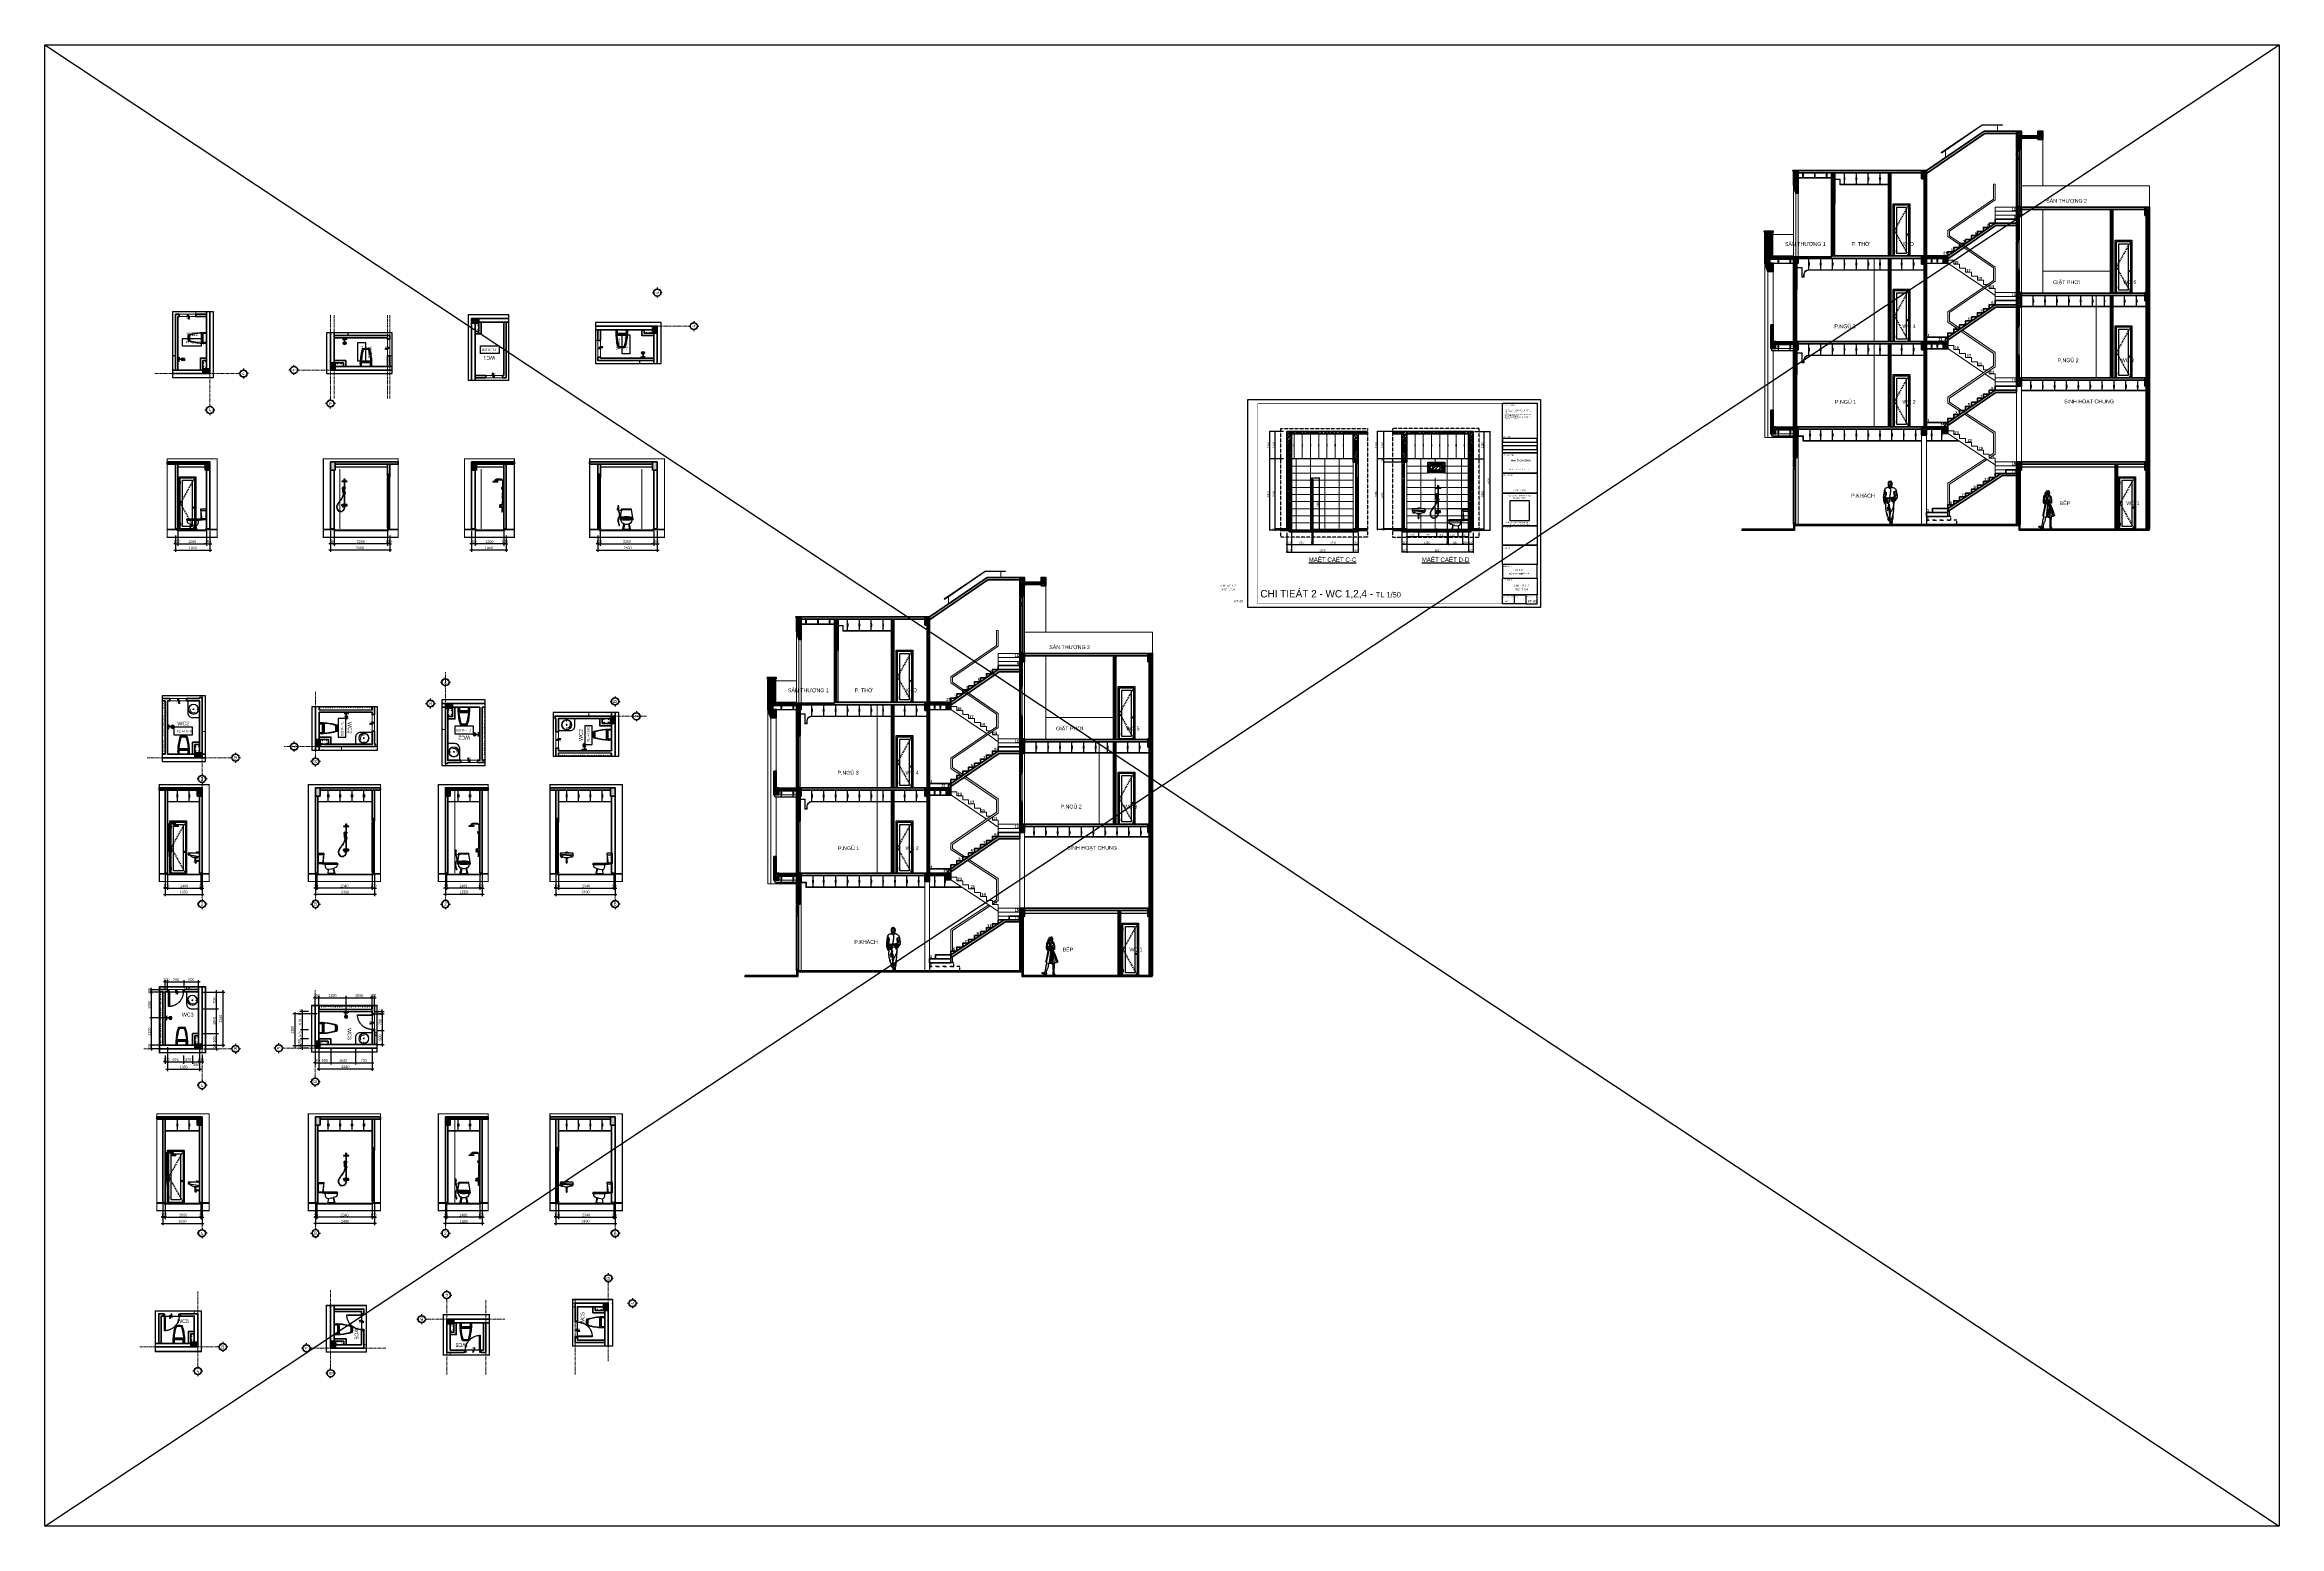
# Model space of a CAD drawing. Header units: inches. Extents: x 236662 to 497023, y -248575 to 81795.
# Drawn here: x 402912 to 497023, y -235117 to -172693 of the extents above; entities that cross this region are included whole.
import ezdxf
from ezdxf.enums import TextEntityAlignment as Align
from ezdxf.xclip import XClip

# ---------------------------------------------------------------- set-up
doc = ezdxf.new("R2010")
doc.units = ezdxf.units.IN
doc.header["$LTSCALE"] = 10
doc.header["$MEASUREMENT"] = 0
doc.header["$XCLIPFRAME"] = 2
doc.set_wipeout_variables(frame=1)
for name, pattern in [('ACAD_ISO02W100', [15, 12, -3]), ('ACAD_ISO03W100', [30, 12, -18]), ('CENTER', [2, 1.25, -0.25, 0.25, -0.25]), ('DASHED2', [0.375, 0.25, -0.125]), ('HIDDEN', [0.375, 0.25, -0.125])]:
    doc.linetypes.add(name, pattern=pattern)
for name, color, linetype in [('01. HP_TEXT', 9, 'Continuous'), ('04. HP_CUA', 153, 'Continuous'), ('07. HP_KY HIEU', 43, 'Continuous'), ('08. HP_DIM', 118, 'Continuous'), ('10. HP_VAT DUNG 1', 144, 'Continuous'), ('12. HP_NET KHUAT', 25, 'ACAD_ISO03W100'), ('NOITHAT', 144, 'Continuous'), ('TEXT', 2, 'Continuous'), ('UH-TEXT', 161, 'Continuous')]:
    doc.layers.add(name, color=color, linetype=linetype)
for name, color, linetype, lineweight in [('02. HP_BE TONG', 1, 'Continuous', 35), ('03. HP_TUONG', 2, 'Continuous', 35), ('05. HP_TRUC', 251, 'CENTER', 5), ('06. HP_THAY 1', 134, 'Continuous', 15), ('06. HP_THAY 2', 147, 'Continuous', 13), ('09_HP_HATCH', 8, 'Continuous', 5), ('14. HP_OPENING', 250, 'ACAD_ISO03W100', 5), ('7NOITHAT', 251, 'Continuous', 5), ('8', 8, 'Continuous', 5), ('GHICHU', 7, 'Continuous', 9), ('HATCH', 250, 'Continuous', 5), ('HATCH MO', 250, 'Continuous', 5), ('khung bao', 3, 'HIDDEN', 30), ('KICHTHUOC', 8, 'Continuous', 20), ('N KHUAT', 8, 'Continuous', 5)]:
    doc.layers.add(name, color=color, linetype=linetype, lineweight=lineweight)
doc.styles.add('AVO', font='VNI-Avo-Bold.TTF')
doc.styles.add('BAOANNOTE', font='Arial.ttf', dxfattribs={"width": 0.8})
doc.styles.add('Dimtext', font='VNI-Avo.TTF')
doc.styles.add('ISOCP50', font='ISOCPEUR.TTF')
doc.styles.get("Standard").update_dxf_attribs({"font": 'Arial.ttf'})
doc.styles.add('TA1', font='Arial.ttf')
doc.styles.add('Tahoma', font='Tahoma.ttf')
doc.styles.add('TEXT (none)', font='Arial.ttf')
doc.styles.add('text2', font='VHELVCN.TTF')
doc.styles.add('VNI-SMISS', font='VSWISC.TTF')
doc.dimstyles.new('1.50', dxfattribs={"dimscale": 0, "dimtxt": 80, "dimasz": 25, "dimexe": 20, "dimexo": 50, "dimgap": 30, "dimtad": 1, "dimdec": 0, "dimdsep": 46, "dimtxsty": 'Dimtext', "dimblk": 'ARCHTICK', "dimcen": 250, "dimdle": 20, "dimclrd": 256, "dimclre": 256, "dimclrt": 7, "dimadec": 0, "dimazin": 0, "dimtfac": 1, "dimtdec": 0, "dimtix": 1, "dimtmove": 2, "dimatfit": 3, "dimldrblk": 'OPEN90', "dimfxl": 1, "dimtolj": 1, "dimarcsym": 0})
doc.dimstyles.new('AL-100', dxfattribs={"dimtxt": 220, "dimasz": 150, "dimexe": 150, "dimexo": 150, "dimgap": 80, "dimtad": 1, "dimdec": 0, "dimzin": 9, "dimtxsty": 'text2', "dimblk": 'ARCHTICK', "dimcen": 1, "dimdle": 150, "dimclrd": 256, "dimclre": 256, "dimclrt": 7, "dimadec": 0, "dimazin": 0, "dimtfac": 1, "dimtdec": 0, "dimtix": 1, "dimtmove": 2, "dimatfit": 3, "dimldrblk": 'ARCHTICK', "dimfxl": 1, "dimtolj": 1, "dimtzin": 0, "dimlwd": -1, "dimlwe": -1, "dimarcsym": 0})
doc.dimstyles.new('AL-100 (1-50)', dxfattribs={"dimscale": 0.5, "dimtxt": 220, "dimasz": 150, "dimexe": 150, "dimexo": 150, "dimgap": 80, "dimtad": 1, "dimdec": 0, "dimzin": 9, "dimtxsty": 'text2', "dimblk": 'ARCHTICK', "dimcen": 1, "dimdle": 150, "dimclrd": 256, "dimclre": 256, "dimclrt": 7, "dimadec": 0, "dimazin": 0, "dimtfac": 1, "dimtdec": 0, "dimtix": 1, "dimtmove": 2, "dimatfit": 3, "dimldrblk": 'ARCHTICK', "dimfxl": 1, "dimtolj": 1, "dimtzin": 0, "dimlwd": -1, "dimlwe": -1, "dimarcsym": 0})
picture_1 = doc.add_image_def('image1.jpg', size_in_pixel=(1818, 1935))
pattern_1 = [(50, (1419.11, -221504.42), (179.315046, -15.688034), [18.75, -206.25]), (355, (1419.11, -221504.42), (-34.68783, 188.04803), [15, -165]), (100.4514, (1434.06, -221505.73), (144.627345, 172.359886), [15.93505, -175.28553]), (46.1842, (1419.11, -221454.42), (266.81026, -41.37975), [28.125, -309.375]), (96.6356, (1441.35, -221457.87), (233.66568, 243.52947), [23.90257, -262.92825]), (351.1842, (1419.11, -221454.42), (233.66549, 243.52965), [22.5, -247.5]), (21, (1444.11, -221466.92), (149.226763, -100.654723), [18.75, -206.25]), (326, (1444.11, -221466.92), (60.82883, 181.28751), [15, -165]), (71.4514, (1456.55, -221475.31), (210.05566, 80.632624), [15.93505, -175.28553]), (37.5, (1419.114, -221504.42), (3.039964, 83.2234635), [0, -163, 0, -167.5, 0, -165.625]), (7.5, (1419.114, -221504.42), (65.767384, 98.602928), [0, -95.5, 0, -159.25, 0, -63.125]), (327.5, (1363.364, -221504.42), (133.455609, -5.638718), [0, -62.5, 0, -195, 0, -258.75]), (317.5, (1338.36, -221504.42), (145.796542, 25.026246), [0, -81.25, 0, -129.5, 0, -183.75]), (45, (1419.11, -221504.42), (-75.130096, 75.130096), []), (45, (1419.11, -221473.8), (-75.130096, 75.130096), [])]
pattern_2 = [(45, (491560.06, -193094.979), (-17.67767, 17.67767), [])]
pattern_3 = [(50, (184641.58, -63735.71), (107.589027, -9.41282), [11.25, -123.75]), (355, (184641.58, -63735.71), (-20.8127, 112.82882), [9, -99]), (100.4514, (184650.54, -63736.5), (86.776407, 103.41593), [9.56103, -105.171317]), (46.1842, (184641.58, -63705.71), (160.086157, -24.82785), [16.875, -185.625]), (96.6356, (184654.92, -63707.78), (140.199406, 146.11768), [14.34154, -157.75695]), (351.1842, (184641.58, -63705.71), (140.19929, 146.11779), [13.5, -148.5]), (21, (184656.58, -63713.21), (89.536058, -60.392834), [11.25, -123.75]), (326, (184656.58, -63713.21), (36.4973, 108.772507), [9, -99]), (71.4514, (184664.04, -63718.25), (126.033394, 48.379575), [9.56103, -105.171317]), (37.5, (184641.578, -63735.713), (1.8239783, 49.934078), [0, -97.8, 0, -100.5, 0, -99.375]), (7.5, (184641.58, -63735.713), (39.460431, 59.161757), [0, -57.3, 0, -95.55, 0, -37.875]), (327.5, (184608.13, -63735.713), (80.0733654, -3.383231), [0, -37.5, 0, -117, 0, -155.25]), (317.5, (184593.13, -63735.71), (87.477925, 15.015747), [0, -48.75, 0, -77.7, 0, -110.25]), (45, (184641.58, -63735.71), (-45.078057, 45.078057), []), (45, (184641.58, -63717.34), (-45.078057, 45.078057), [])]
pattern_4 = [(45, (449574.258, -211899.537), (-17.67767, 17.67767), [])]
pattern_5 = [(50, (142655.78, -82540.27), (107.589027, -9.41282), [11.25, -123.75]), (355, (142655.78, -82540.27), (-20.8127, 112.82882), [9, -99]), (100.4514, (142664.74, -82541.06), (86.776407, 103.41593), [9.56103, -105.171317]), (46.1842, (142655.78, -82510.27), (160.086157, -24.82785), [16.875, -185.625]), (96.6356, (142669.12, -82512.34), (140.199406, 146.11768), [14.34154, -157.75695]), (351.1842, (142655.78, -82510.27), (140.19929, 146.11779), [13.5, -148.5]), (21, (142670.78, -82517.77), (89.536058, -60.392834), [11.25, -123.75]), (326, (142670.78, -82517.77), (36.4973, 108.772507), [9, -99]), (71.4514, (142678.24, -82522.8), (126.033394, 48.379575), [9.56103, -105.171317]), (37.5, (142655.777, -82540.272), (1.8239783, 49.934078), [0, -97.8, 0, -100.5, 0, -99.375]), (7.5, (142655.78, -82540.27), (39.460431, 59.161757), [0, -57.3, 0, -95.55, 0, -37.875]), (327.5, (142622.327, -82540.27), (80.0733654, -3.383231), [0, -37.5, 0, -117, 0, -155.25]), (317.5, (142607.33, -82540.27), (87.477925, 15.015747), [0, -48.75, 0, -77.7, 0, -110.25]), (45, (142655.78, -82540.27), (-45.078057, 45.078057), []), (45, (142655.78, -82521.9), (-45.078057, 45.078057), [])]

# ---------------------------------------------------------------- blocks, each defined once
blk = doc.blocks.new('KHUNG TEN A-3')
at = {"layer": '01. HP_TEXT'}
for points in [[(365, 221), (365, 292), (415, 292), (415, 221)], [(365, 241.4), (365, 236.3), (415, 236.3), (415, 241.4)], [(365, 231.2), (365, 236.3), (415, 236.3), (415, 231.2)], [(365, 231.2), (365, 226.1), (415, 226.1), (415, 231.2)], [(365, 221), (365, 226.1), (415, 226.1), (415, 221)], [(365, 191.9), (365, 221), (415, 221), (415, 191.9)], [(365, 163.3), (365, 191.9), (415, 191.9), (415, 163.3)], [(365, 116.7), (365, 163.3), (415, 163.3), (415, 116.7)], [(365, 89), (365, 116.7), (415, 116.7), (415, 89)], [(365, 61.3), (365, 89), (415, 89), (415, 61.3)], [(365, 61.3), (365, 41.5), (415, 41.5), (415, 61.3)], [(365, 17.6), (365, 41.5), (415, 41.5), (415, 17.6)], [(365, 5), (365, 17.6), (398.6, 17.6), (398.6, 5)], [(398.6, 5), (382.1, 5), (382.1, 17.6), (398.6, 17.6)], [(398.6, 5), (415, 5), (415, 17.6), (398.6, 17.6)]]:
    blk.add_lwpolyline(points, close=True, dxfattribs=at)
at = {"layer": '02. HP_BE TONG', "color": 1, "const_width": 0.5}
blk.add_lwpolyline([(15, 5), (415, 5), (415, 292), (15, 292)], close=True, dxfattribs=at)
at = {"layer": '06. HP_THAY 1'}
blk.add_lwpolyline([(0, 297), (420, 297), (420, 0), (0, 0)], close=True, dxfattribs=at)
at = {"layer": 'Defpoints'}
blk.add_lwpolyline([(0, 0), (420, 0), (420, 297), (0, 297)], close=True, dxfattribs=at)
at = {"layer": '01. HP_TEXT', "color": 7, "style": 'TA1'}
for s, height, p in [('GHI CHÚ CHUNG', 1.5, (366.8, 288.7)), ('HIỆU CHỈNH', 1.5, (366.8, 243.1)), ('TÊN CÔNG TRÌNH', 1.5, (366.8, 216.8)), ('CHỦ ĐẦU TƯ', 1.5, (366.8, 188.4)), ('GIÁM ĐỐC', 1.5, (366.8, 113.9)), ('THIẾT KẾ', 1.5, (366.8, 83.8)), ('TÊN BẢN VẼ', 1.5, (366.8, 38.5)), ('HẠNG MỤC', 1.5, (366.8, 57.8)), ('NGÀY PHÁT HÀNH', 1.25, (365.5, 14.1)), ('2024', 2, (368.6, 7.4)), ('TỶ LỆ', 1.25, (383.2, 14.1)), ('KÝ HIỆU:', 1.25, (400.3, 14.1))]:
    blk.add_text(s, height=height, dxfattribs=at).set_placement(p)
at = {"layer": '01. HP_TEXT', "style": 'TA1'}
for s, height, p in [('BẢN VẼ THIẾT KẾ', 2.5, (388.8, 47.8)), ('KIẾN TRÚC', 1.75, (388.4, 53.4))]:
    blk.add_text(s, height=height, dxfattribs=at).set_placement(p, align=Align.MIDDLE_CENTER)
at = {"layer": '01. HP_TEXT', "attachment_point": 1}
for s, width, gutter_width, heights, insert, char_height, style in [('\\pi-1.2,l2.4,t2.4,4.8;-^IBẢN VẼ NÀY PHẢI ĐƯỢC XEM CÙNG VỚI CÁC \\P\\pi0,t4.8;BẢN VẼ LIÊN QUAN: KIẾN TRÚC - KẾT CẤU - CƠ \\PĐIỆN.\\P\\pi-1.2,t2.4,4.8;-^IKHÔNG SỬ DỤNG THƯỚC ĐỂ ĐO KÍCH THƯỚC \\P\\pi0,t4.8;TRỰC TIẾP TRÊN BẢN VẼ.\\P\\pi-1.2,t2.4,4.8;-^IGHI CHÚ CAO ĐỘ TRÊN BẢN VẼ KIẾN TRÚC LÀ \\P\\pi0,t4.8;CAO ĐỘ HOÀN THIỆN DỰ ÁN.', 42.633, 2.41, [32.4], (366, 282.7), 1.2, 'TEXT (none)'), ('\\pi10.25739;{\\fArial|b1|i0|c0|p34;NHÀ Ở GIA ĐÌNH}', 48.19, 0.0339, [17.7], (366.8, 211.3), 2.5, 'TA1'), ('\\pxi4.78245;CÔNG TY TNHH TM- XD \\P\\pi5.60885;      HOÀNG PHÚC', 53.457, 0.0255, [0], (364.3, 160.9), 2, 'TA1')]:
    blk.add_mtext_dynamic_manual_height_columns(s, width=width, gutter_width=gutter_width, heights=heights, dxfattribs=dict(at, insert=insert, char_height=char_height, style=style))
at = {"layer": '01. HP_TEXT', "color": 7, "char_height": 1.5, "attachment_point": 1, "style": 'TA1'}
for s, width, insert in [('\\A1;\\pxi-0.29899,l2,t4.70101,11.70101;Địa chỉ: Thành phố Quy Nhơn', 34.851, (372.3, 198.4)), ('\\A1;\\pxi-1,l2,t4,11;GIA ĐÌNH A.MINH', 42.633, (379.7, 168.2)), ('\\A1;\\pxi-0.01954,l2,t4.98046,11.98046;Địa chỉ:   67 Ỷ Lan, Phường Thị Nại, \\P             TP. Quy Nhơn, Tỉnh Bình Định ', 49.551, (365, 122.2))]:
    blk.add_mtext_dynamic_manual_height_columns(s, width=width, gutter_width=2.41, heights=[62.4], dxfattribs=dict(at, insert=insert))
image = blk.add_image(picture_1, insert=(376, 123.7), size_in_units=(27.4, 29.2))
image.dxf.flags = 7
blk = doc.blocks.new('_ArchTick')
at = {"color": 0, "linetype": 'ByBlock', "const_width": 0.15}
blk.add_lwpolyline([(-0.5, -0.5), (0.5, 0.5)], dxfattribs=at)
blk = doc.blocks.new('*D592')
at = {"layer": '08. HP_DIM', "transparency": 16777216}
for p, q in [((408422, -193726), (408347, -193726)), ((408422, -193366), (408422, -193801)), ((408422, -193726), (408522, -193726)), ((408522, -193366), (408522, -193801)), ((408522, -193726), (408597, -193726))]:
    blk.add_line(p, q, dxfattribs=at)
at = {"layer": 'Defpoints', "color": 0, "transparency": 16777216}
for p in [(408422, -193291), (408522, -193291), (408522, -193726)]:
    blk.add_point(p, dxfattribs=at)
at = {"layer": '08. HP_DIM', "transparency": 16777216, "xscale": 75, "yscale": 75, "zscale": 75}
blk.add_blockref('_ArchTick', (408422, -193726), dxfattribs=at)
at = {"layer": '08. HP_DIM', "transparency": 16777216, "xscale": 75, "yscale": 75, "zscale": 75, "rotation": 180}
blk.add_blockref('_ArchTick', (408522, -193726), dxfattribs=at)
at = {"layer": '08. HP_DIM', "color": 7, "transparency": 16777216, "insert": (408472, -193630), "char_height": 110, "attachment_point": 5, "style": 'text2'}
blk.add_mtext('\\A1;100', dxfattribs=at)
blk = doc.blocks.new('*D593')
at = {"layer": '08. HP_DIM', "transparency": 16777216}
for p, q in [((408447, -193726), (409797, -193726)), ((408522, -193170), (408522, -193801)), ((409722, -193170), (409722, -193801))]:
    blk.add_line(p, q, dxfattribs=at)
at = {"layer": 'Defpoints', "color": 0, "transparency": 16777216}
for p in [(408522, -193095), (409722, -193095), (409722, -193726)]:
    blk.add_point(p, dxfattribs=at)
at = {"layer": '08. HP_DIM', "transparency": 16777216, "xscale": 75, "yscale": 75, "zscale": 75, "rotation": 180}
blk.add_blockref('_ArchTick', (408522, -193726), dxfattribs=at)
at = {"layer": '08. HP_DIM', "transparency": 16777216, "xscale": 75, "yscale": 75, "zscale": 75}
blk.add_blockref('_ArchTick', (409722, -193726), dxfattribs=at)
at = {"layer": '08. HP_DIM', "color": 7, "transparency": 16777216, "insert": (409122, -193630), "char_height": 110, "attachment_point": 5, "style": 'text2'}
blk.add_mtext('\\A1;1200', dxfattribs=at)
blk = doc.blocks.new('*D594')
at = {"layer": '08. HP_DIM', "transparency": 16777216}
for p, q in [((409722, -193726), (409647, -193726)), ((409722, -193170), (409722, -193801)), ((409722, -193726), (409872, -193726)), ((409872, -193366), (409872, -193801)), ((409872, -193726), (409947, -193726))]:
    blk.add_line(p, q, dxfattribs=at)
at = {"layer": 'Defpoints', "color": 0, "transparency": 16777216}
for p in [(409722, -193095), (409872, -193291), (409872, -193726)]:
    blk.add_point(p, dxfattribs=at)
at = {"layer": '08. HP_DIM', "transparency": 16777216, "xscale": 75, "yscale": 75, "zscale": 75}
blk.add_blockref('_ArchTick', (409722, -193726), dxfattribs=at)
at = {"layer": '08. HP_DIM', "transparency": 16777216, "xscale": 75, "yscale": 75, "zscale": 75, "rotation": 180}
blk.add_blockref('_ArchTick', (409872, -193726), dxfattribs=at)
at = {"layer": '08. HP_DIM', "color": 7, "transparency": 16777216, "insert": (409797, -193630), "char_height": 110, "attachment_point": 5, "style": 'text2'}
blk.add_mtext('\\A1;150', dxfattribs=at)
blk = doc.blocks.new('*D595')
at = {"layer": '08. HP_DIM', "transparency": 16777216}
for p, q in [((408422, -193366), (408422, -194063)), ((409872, -193170), (409872, -194063)), ((408347, -193988), (409947, -193988))]:
    blk.add_line(p, q, dxfattribs=at)
at = {"layer": 'Defpoints', "color": 0, "transparency": 16777216}
for p in [(408422, -193291), (409872, -193095), (409872, -193988)]:
    blk.add_point(p, dxfattribs=at)
at = {"layer": '08. HP_DIM', "transparency": 16777216, "xscale": 75, "yscale": 75, "zscale": 75, "rotation": 180}
blk.add_blockref('_ArchTick', (408422, -193988), dxfattribs=at)
at = {"layer": '08. HP_DIM', "transparency": 16777216, "xscale": 75, "yscale": 75, "zscale": 75}
blk.add_blockref('_ArchTick', (409872, -193988), dxfattribs=at)
at = {"layer": '08. HP_DIM', "color": 7, "transparency": 16777216, "insert": (409147, -193892), "char_height": 110, "attachment_point": 5, "style": 'text2'}
blk.add_mtext('\\A1;1450', dxfattribs=at)
blk = doc.blocks.new('*D596')
at = {"layer": '08. HP_DIM', "lineweight": -2, "transparency": 16777216}
for p, q in [((455225, -193750), (455200, -193750)), ((455225, -193265), (455225, -193770)), ((455225, -193750), (455425, -193750)), ((455425, -193265), (455425, -193770)), ((455425, -193750), (455450, -193750))]:
    blk.add_line(p, q, dxfattribs=at)
at = {"layer": 'Defpoints', "color": 0, "transparency": 16777216}
for p in [(455225, -193215), (455425, -193215), (455425, -193750)]:
    blk.add_point(p, dxfattribs=at)
at = {"layer": '08. HP_DIM', "lineweight": -2, "transparency": 16777216, "xscale": 25, "yscale": 25, "zscale": 25}
blk.add_blockref('_ArchTick', (455225, -193750), dxfattribs=at)
at = {"layer": '08. HP_DIM', "lineweight": -2, "transparency": 16777216, "xscale": 25, "yscale": 25, "zscale": 25, "rotation": 180}
blk.add_blockref('_ArchTick', (455425, -193750), dxfattribs=at)
at = {"layer": '08. HP_DIM', "color": 7, "transparency": 16777216, "insert": (455325, -193678), "char_height": 80, "attachment_point": 5, "style": 'Dimtext'}
blk.add_mtext('\\A1;200', dxfattribs=at)
blk = doc.blocks.new('_Open90')
at = {"color": 0, "linetype": 'ByBlock', "lineweight": -2}
for p, q in [((0, 0), (-1, 0)), ((-0.5, 0.5), (0, 0)), ((0, 0), (-0.5, -0.5))]:
    blk.add_line(p, q, dxfattribs=at)
blk = doc.blocks.new('*D597')
at = {"layer": '08. HP_DIM', "lineweight": -2, "transparency": 16777216}
for p, q in [((455405, -193750), (456295, -193750)), ((455425, -193265), (455425, -193770)), ((456275, -193265), (456275, -193770))]:
    blk.add_line(p, q, dxfattribs=at)
at = {"layer": 'Defpoints', "color": 0, "transparency": 16777216}
for p in [(455425, -193215), (456275, -193215), (456275, -193750)]:
    blk.add_point(p, dxfattribs=at)
at = {"layer": '08. HP_DIM', "lineweight": -2, "transparency": 16777216, "xscale": 25, "yscale": 25, "zscale": 25, "rotation": 180}
blk.add_blockref('_ArchTick', (455425, -193750), dxfattribs=at)
at = {"layer": '08. HP_DIM', "lineweight": -2, "transparency": 16777216, "xscale": 25, "yscale": 25, "zscale": 25}
blk.add_blockref('_ArchTick', (456275, -193750), dxfattribs=at)
at = {"layer": '08. HP_DIM', "color": 7, "transparency": 16777216, "insert": (455850, -193678), "char_height": 80, "attachment_point": 5, "style": 'Dimtext'}
blk.add_mtext('\\A1;850', dxfattribs=at)
blk = doc.blocks.new('*D598')
at = {"layer": '08. HP_DIM', "lineweight": -2, "transparency": 16777216}
for p, q in [((456275, -193750), (456250, -193750)), ((456275, -193265), (456275, -193770)), ((456275, -193750), (456325, -193750)), ((456325, -193265), (456325, -193770)), ((456325, -193750), (456350, -193750))]:
    blk.add_line(p, q, dxfattribs=at)
at = {"layer": 'Defpoints', "color": 0, "transparency": 16777216}
for p in [(456275, -193215), (456325, -193215), (456325, -193750)]:
    blk.add_point(p, dxfattribs=at)
at = {"layer": '08. HP_DIM', "lineweight": -2, "transparency": 16777216, "xscale": 25, "yscale": 25, "zscale": 25}
blk.add_blockref('_ArchTick', (456275, -193750), dxfattribs=at)
at = {"layer": '08. HP_DIM', "lineweight": -2, "transparency": 16777216, "xscale": 25, "yscale": 25, "zscale": 25, "rotation": 180}
blk.add_blockref('_ArchTick', (456325, -193750), dxfattribs=at)
at = {"layer": '08. HP_DIM', "color": 7, "transparency": 16777216, "insert": (456300, -193678), "char_height": 80, "attachment_point": 5, "style": 'Dimtext'}
blk.add_mtext('\\A1;50', dxfattribs=at)
blk = doc.blocks.new('*D599')
at = {"layer": '08. HP_DIM', "lineweight": -2, "transparency": 16777216}
for p, q in [((456305, -193750), (458044, -193750)), ((456325, -193265), (456325, -193770)), ((458024, -193265), (458024, -193770))]:
    blk.add_line(p, q, dxfattribs=at)
at = {"layer": 'Defpoints', "color": 0, "transparency": 16777216}
for p in [(456325, -193215), (458024, -193215), (458024, -193750)]:
    blk.add_point(p, dxfattribs=at)
at = {"layer": '08. HP_DIM', "lineweight": -2, "transparency": 16777216, "xscale": 25, "yscale": 25, "zscale": 25, "rotation": 180}
blk.add_blockref('_ArchTick', (456325, -193750), dxfattribs=at)
at = {"layer": '08. HP_DIM', "lineweight": -2, "transparency": 16777216, "xscale": 25, "yscale": 25, "zscale": 25}
blk.add_blockref('_ArchTick', (458024, -193750), dxfattribs=at)
at = {"layer": '08. HP_DIM', "color": 7, "transparency": 16777216, "insert": (457174, -193678), "char_height": 80, "attachment_point": 5, "style": 'Dimtext'}
blk.add_mtext('\\A1;1700', dxfattribs=at)
blk = doc.blocks.new('*D600')
at = {"layer": '08. HP_DIM', "lineweight": -2, "transparency": 16777216}
for p, q in [((458024, -193750), (457999, -193750)), ((458024, -193265), (458024, -193770)), ((458024, -193750), (458225, -193750)), ((458225, -193265), (458225, -193770)), ((458225, -193750), (458250, -193750))]:
    blk.add_line(p, q, dxfattribs=at)
at = {"layer": 'Defpoints', "color": 0, "transparency": 16777216}
for p in [(458024, -193215), (458225, -193215), (458225, -193750)]:
    blk.add_point(p, dxfattribs=at)
at = {"layer": '08. HP_DIM', "lineweight": -2, "transparency": 16777216, "xscale": 25, "yscale": 25, "zscale": 25}
blk.add_blockref('_ArchTick', (458024, -193750), dxfattribs=at)
at = {"layer": '08. HP_DIM', "lineweight": -2, "transparency": 16777216, "xscale": 25, "yscale": 25, "zscale": 25, "rotation": 180}
blk.add_blockref('_ArchTick', (458225, -193750), dxfattribs=at)
at = {"layer": '08. HP_DIM', "color": 7, "transparency": 16777216, "insert": (458124, -193678), "char_height": 80, "attachment_point": 5, "style": 'Dimtext'}
blk.add_mtext('\\A1;200', dxfattribs=at)
blk = doc.blocks.new('*D601')
at = {"layer": '08. HP_DIM', "lineweight": -2, "transparency": 16777216}
for p, q in [((455225, -193265), (455225, -194093)), ((455425, -193265), (455425, -194093)), ((455225, -194073), (455200, -194073)), ((455225, -194073), (455425, -194073)), ((455425, -194073), (455450, -194073))]:
    blk.add_line(p, q, dxfattribs=at)
at = {"layer": 'Defpoints', "color": 0, "transparency": 16777216}
for p in [(455225, -193215), (455425, -193215), (455425, -194073)]:
    blk.add_point(p, dxfattribs=at)
at = {"layer": '08. HP_DIM', "lineweight": -2, "transparency": 16777216, "xscale": 25, "yscale": 25, "zscale": 25}
blk.add_blockref('_ArchTick', (455225, -194073), dxfattribs=at)
at = {"layer": '08. HP_DIM', "lineweight": -2, "transparency": 16777216, "xscale": 25, "yscale": 25, "zscale": 25, "rotation": 180}
blk.add_blockref('_ArchTick', (455425, -194073), dxfattribs=at)
at = {"layer": '08. HP_DIM', "color": 7, "transparency": 16777216, "insert": (455325, -194001), "char_height": 80, "attachment_point": 5, "style": 'Dimtext'}
blk.add_mtext('\\A1;200', dxfattribs=at)
blk = doc.blocks.new('*D602')
at = {"layer": '08. HP_DIM', "lineweight": -2, "transparency": 16777216}
for p, q in [((455425, -193265), (455425, -194093)), ((458024, -193265), (458024, -194093)), ((455405, -194073), (458044, -194073))]:
    blk.add_line(p, q, dxfattribs=at)
at = {"layer": 'Defpoints', "color": 0, "transparency": 16777216}
for p in [(455425, -193215), (458024, -193215), (458024, -194073)]:
    blk.add_point(p, dxfattribs=at)
at = {"layer": '08. HP_DIM', "lineweight": -2, "transparency": 16777216, "xscale": 25, "yscale": 25, "zscale": 25, "rotation": 180}
blk.add_blockref('_ArchTick', (455425, -194073), dxfattribs=at)
at = {"layer": '08. HP_DIM', "lineweight": -2, "transparency": 16777216, "xscale": 25, "yscale": 25, "zscale": 25}
blk.add_blockref('_ArchTick', (458024, -194073), dxfattribs=at)
at = {"layer": '08. HP_DIM', "color": 7, "transparency": 16777216, "insert": (456724, -194001), "char_height": 80, "attachment_point": 5, "style": 'Dimtext'}
blk.add_mtext('\\A1;2600', dxfattribs=at)
blk = doc.blocks.new('*D603')
at = {"layer": '08. HP_DIM', "lineweight": -2, "transparency": 16777216}
for p, q in [((458024, -193265), (458024, -194093)), ((458225, -193265), (458225, -194093)), ((458024, -194073), (457999, -194073)), ((458024, -194073), (458225, -194073)), ((458225, -194073), (458250, -194073))]:
    blk.add_line(p, q, dxfattribs=at)
at = {"layer": 'Defpoints', "color": 0, "transparency": 16777216}
for p in [(458024, -193215), (458225, -193215), (458225, -194073)]:
    blk.add_point(p, dxfattribs=at)
at = {"layer": '08. HP_DIM', "lineweight": -2, "transparency": 16777216, "xscale": 25, "yscale": 25, "zscale": 25}
blk.add_blockref('_ArchTick', (458024, -194073), dxfattribs=at)
at = {"layer": '08. HP_DIM', "lineweight": -2, "transparency": 16777216, "xscale": 25, "yscale": 25, "zscale": 25, "rotation": 180}
blk.add_blockref('_ArchTick', (458225, -194073), dxfattribs=at)
at = {"layer": '08. HP_DIM', "color": 7, "transparency": 16777216, "insert": (458124, -194001), "char_height": 80, "attachment_point": 5, "style": 'Dimtext'}
blk.add_mtext('\\A1;200', dxfattribs=at)
blk = doc.blocks.new('*D604')
at = {"layer": '08. HP_DIM', "lineweight": -2, "transparency": 16777216}
for p, q in [((456375, -190945), (456618, -190945)), ((456598, -193145), (456598, -190925)), ((456375, -193125), (456618, -193125))]:
    blk.add_line(p, q, dxfattribs=at)
at = {"layer": 'Defpoints', "color": 0, "transparency": 16777216}
for p in [(456325, -190945), (456598, -190945), (456325, -193125)]:
    blk.add_point(p, dxfattribs=at)
at = {"layer": '08. HP_DIM', "lineweight": -2, "transparency": 16777216, "xscale": 25, "yscale": 25, "zscale": 25}
for p, rotation in [((456598, -190945), 90), ((456598, -193125), 270)]:
    blk.add_blockref('_ArchTick', p, dxfattribs=dict(at, rotation=rotation))
at = {"layer": '08. HP_DIM', "color": 7, "transparency": 16777216, "insert": (456526, -192035), "char_height": 80, "attachment_point": 5, "rotation": 90, "style": 'Dimtext'}
blk.add_mtext('\\A1;2180', dxfattribs=at)
blk = doc.blocks.new('*D605')
at = {"layer": '08. HP_DIM', "lineweight": -2, "transparency": 16777216}
for p, q in [((455087, -193095), (454713, -193095)), ((455087, -193145), (454713, -193145)), ((454733, -193095), (454733, -193070)), ((454733, -193145), (454733, -193095)), ((454733, -193145), (454733, -193170))]:
    blk.add_line(p, q, dxfattribs=at)
at = {"layer": 'Defpoints', "color": 0, "transparency": 16777216}
for p in [(454733, -193095), (455137, -193095), (455137, -193145)]:
    blk.add_point(p, dxfattribs=at)
at = {"layer": '08. HP_DIM', "lineweight": -2, "transparency": 16777216, "xscale": 25, "yscale": 25, "zscale": 25}
for p, rotation in [((454733, -193095), 270), ((454733, -193145), 90)]:
    blk.add_blockref('_ArchTick', p, dxfattribs=dict(at, rotation=rotation))
at = {"layer": '08. HP_DIM', "color": 7, "transparency": 16777216, "insert": (454662, -193120), "char_height": 80, "attachment_point": 5, "rotation": 90, "style": 'Dimtext'}
blk.add_mtext('\\A1;50', dxfattribs=at)
blk = doc.blocks.new('*D606')
at = {"layer": '08. HP_DIM', "lineweight": -2, "transparency": 16777216}
for p, q in [((455087, -190145), (454713, -190145)), ((454733, -193115), (454733, -190125)), ((455087, -193095), (454713, -193095))]:
    blk.add_line(p, q, dxfattribs=at)
at = {"layer": 'Defpoints', "color": 0, "transparency": 16777216}
for p in [(454733, -190145), (455137, -190145), (455137, -193095)]:
    blk.add_point(p, dxfattribs=at)
at = {"layer": '08. HP_DIM', "lineweight": -2, "transparency": 16777216, "xscale": 25, "yscale": 25, "zscale": 25}
for p, rotation in [((454733, -190145), 90), ((454733, -193095), 270)]:
    blk.add_blockref('_ArchTick', p, dxfattribs=dict(at, rotation=rotation))
at = {"layer": '08. HP_DIM', "color": 7, "transparency": 16777216, "insert": (454662, -191620), "char_height": 80, "attachment_point": 5, "rotation": 90, "style": 'Dimtext'}
blk.add_mtext('\\A1;2950', dxfattribs=at)
blk = doc.blocks.new('*D607')
at = {"layer": '08. HP_DIM', "lineweight": -2, "transparency": 16777216}
for p, q in [((455087, -188995), (454713, -188995)), ((454733, -190165), (454733, -188975)), ((455087, -190145), (454713, -190145))]:
    blk.add_line(p, q, dxfattribs=at)
at = {"layer": 'Defpoints', "color": 0, "transparency": 16777216}
for p in [(454733, -188995), (455137, -188995), (455137, -190145)]:
    blk.add_point(p, dxfattribs=at)
at = {"layer": '08. HP_DIM', "lineweight": -2, "transparency": 16777216, "xscale": 25, "yscale": 25, "zscale": 25}
for p, rotation in [((454733, -188995), 90), ((454733, -190145), 270)]:
    blk.add_blockref('_ArchTick', p, dxfattribs=dict(at, rotation=rotation))
at = {"layer": '08. HP_DIM', "color": 7, "transparency": 16777216, "insert": (454662, -189570), "char_height": 80, "attachment_point": 5, "rotation": 90, "style": 'Dimtext'}
blk.add_mtext('\\A1;1150', dxfattribs=at)
blk = doc.blocks.new('*D608')
at = {"layer": '08. HP_DIM', "lineweight": -2, "transparency": 16777216}
for p, q in [((455087, -190145), (454491, -190145)), ((454511, -193165), (454511, -190125)), ((455087, -193145), (454491, -193145))]:
    blk.add_line(p, q, dxfattribs=at)
at = {"layer": 'Defpoints', "color": 0, "transparency": 16777216}
for p in [(454511, -190145), (455137, -190145), (455137, -193145)]:
    blk.add_point(p, dxfattribs=at)
at = {"layer": '08. HP_DIM', "lineweight": -2, "transparency": 16777216, "xscale": 25, "yscale": 25, "zscale": 25}
for p, rotation in [((454511, -190145), 90), ((454511, -193145), 270)]:
    blk.add_blockref('_ArchTick', p, dxfattribs=dict(at, rotation=rotation))
at = {"layer": '08. HP_DIM', "color": 7, "transparency": 16777216, "insert": (454439, -191645), "char_height": 80, "attachment_point": 5, "rotation": 90, "style": 'Dimtext'}
blk.add_mtext('\\A1;3000', dxfattribs=at)
blk = doc.blocks.new('*D609')
at = {"layer": '08. HP_DIM', "lineweight": -2, "transparency": 16777216}
for p, q in [((455087, -188995), (454491, -188995)), ((454511, -190165), (454511, -188975)), ((455087, -190145), (454491, -190145))]:
    blk.add_line(p, q, dxfattribs=at)
at = {"layer": 'Defpoints', "color": 0, "transparency": 16777216}
for p in [(454511, -188995), (455137, -188995), (455137, -190145)]:
    blk.add_point(p, dxfattribs=at)
at = {"layer": '08. HP_DIM', "lineweight": -2, "transparency": 16777216, "xscale": 25, "yscale": 25, "zscale": 25}
for p, rotation in [((454511, -188995), 90), ((454511, -190145), 270)]:
    blk.add_blockref('_ArchTick', p, dxfattribs=dict(at, rotation=rotation))
at = {"layer": '08. HP_DIM', "color": 7, "transparency": 16777216, "insert": (454439, -189570), "char_height": 80, "attachment_point": 5, "rotation": 90, "style": 'Dimtext'}
blk.add_mtext('\\A1;1150', dxfattribs=at)
blk = doc.blocks.new('*D610')
at = {"layer": '08. HP_DIM', "lineweight": -2, "transparency": 16777216}
for p, q in [((462875, -193750), (462850, -193750)), ((462875, -193265), (462875, -193770)), ((463075, -193750), (462875, -193750)), ((463075, -193265), (463075, -193770)), ((463075, -193750), (463100, -193750))]:
    blk.add_line(p, q, dxfattribs=at)
at = {"layer": 'Defpoints', "color": 0, "transparency": 16777216}
for p in [(462875, -193215), (462875, -193750), (463075, -193215)]:
    blk.add_point(p, dxfattribs=at)
at = {"layer": '08. HP_DIM', "lineweight": -2, "transparency": 16777216, "xscale": 25, "yscale": 25, "zscale": 25}
blk.add_blockref('_ArchTick', (462875, -193750), dxfattribs=at)
at = {"layer": '08. HP_DIM', "lineweight": -2, "transparency": 16777216, "xscale": 25, "yscale": 25, "zscale": 25, "rotation": 180}
blk.add_blockref('_ArchTick', (463075, -193750), dxfattribs=at)
at = {"layer": '08. HP_DIM', "color": 7, "transparency": 16777216, "insert": (462975, -193678), "char_height": 80, "attachment_point": 5, "style": 'Dimtext'}
blk.add_mtext('\\A1;200', dxfattribs=at)
blk = doc.blocks.new('*D611')
at = {"layer": '08. HP_DIM', "lineweight": -2, "transparency": 16777216}
for p, q in [((462895, -193750), (462605, -193750)), ((462625, -193265), (462625, -193770)), ((462875, -193265), (462875, -193770))]:
    blk.add_line(p, q, dxfattribs=at)
at = {"layer": 'Defpoints', "color": 0, "transparency": 16777216}
for p in [(462625, -193215), (462625, -193750), (462875, -193215)]:
    blk.add_point(p, dxfattribs=at)
at = {"layer": '08. HP_DIM', "lineweight": -2, "transparency": 16777216, "xscale": 25, "yscale": 25, "zscale": 25, "rotation": 180}
blk.add_blockref('_ArchTick', (462625, -193750), dxfattribs=at)
at = {"layer": '08. HP_DIM', "lineweight": -2, "transparency": 16777216, "xscale": 25, "yscale": 25, "zscale": 25}
blk.add_blockref('_ArchTick', (462875, -193750), dxfattribs=at)
at = {"layer": '08. HP_DIM', "color": 7, "transparency": 16777216, "insert": (462750, -193678), "char_height": 80, "attachment_point": 5, "style": 'Dimtext'}
blk.add_mtext('\\A1;250', dxfattribs=at)
blk = doc.blocks.new('*D612')
at = {"layer": '08. HP_DIM', "lineweight": -2, "transparency": 16777216}
for p, q in [((462645, -193750), (462005, -193750)), ((462025, -193265), (462025, -193770)), ((462625, -193265), (462625, -193770))]:
    blk.add_line(p, q, dxfattribs=at)
at = {"layer": 'Defpoints', "color": 0, "transparency": 16777216}
for p in [(462025, -193215), (462025, -193750), (462625, -193215)]:
    blk.add_point(p, dxfattribs=at)
at = {"layer": '08. HP_DIM', "lineweight": -2, "transparency": 16777216, "xscale": 25, "yscale": 25, "zscale": 25, "rotation": 180}
blk.add_blockref('_ArchTick', (462025, -193750), dxfattribs=at)
at = {"layer": '08. HP_DIM', "lineweight": -2, "transparency": 16777216, "xscale": 25, "yscale": 25, "zscale": 25}
blk.add_blockref('_ArchTick', (462625, -193750), dxfattribs=at)
at = {"layer": '08. HP_DIM', "color": 7, "transparency": 16777216, "insert": (462325, -193678), "char_height": 80, "attachment_point": 5, "style": 'Dimtext'}
blk.add_mtext('\\A1;600', dxfattribs=at)
blk = doc.blocks.new('*D613')
at = {"layer": '08. HP_DIM', "lineweight": -2, "transparency": 16777216}
for p, q in [((461975, -193750), (461950, -193750)), ((461975, -193265), (461975, -193770)), ((462025, -193750), (461975, -193750)), ((462025, -193265), (462025, -193770)), ((462025, -193750), (462050, -193750))]:
    blk.add_line(p, q, dxfattribs=at)
at = {"layer": 'Defpoints', "color": 0, "transparency": 16777216}
for p in [(461975, -193215), (461975, -193750), (462025, -193215)]:
    blk.add_point(p, dxfattribs=at)
at = {"layer": '08. HP_DIM', "lineweight": -2, "transparency": 16777216, "xscale": 25, "yscale": 25, "zscale": 25}
blk.add_blockref('_ArchTick', (461975, -193750), dxfattribs=at)
at = {"layer": '08. HP_DIM', "lineweight": -2, "transparency": 16777216, "xscale": 25, "yscale": 25, "zscale": 25, "rotation": 180}
blk.add_blockref('_ArchTick', (462025, -193750), dxfattribs=at)
at = {"layer": '08. HP_DIM', "color": 7, "transparency": 16777216, "insert": (462000, -193678), "char_height": 80, "attachment_point": 5, "style": 'Dimtext'}
blk.add_mtext('\\A1;50', dxfattribs=at)
blk = doc.blocks.new('*D614')
at = {"layer": '08. HP_DIM', "lineweight": -2, "transparency": 16777216}
for p, q in [((461995, -193750), (460255, -193750)), ((460275, -193265), (460275, -193770)), ((461975, -193265), (461975, -193770))]:
    blk.add_line(p, q, dxfattribs=at)
at = {"layer": 'Defpoints', "color": 0, "transparency": 16777216}
for p in [(460275, -193215), (460275, -193750), (461975, -193215)]:
    blk.add_point(p, dxfattribs=at)
at = {"layer": '08. HP_DIM', "lineweight": -2, "transparency": 16777216, "xscale": 25, "yscale": 25, "zscale": 25, "rotation": 180}
blk.add_blockref('_ArchTick', (460275, -193750), dxfattribs=at)
at = {"layer": '08. HP_DIM', "lineweight": -2, "transparency": 16777216, "xscale": 25, "yscale": 25, "zscale": 25}
blk.add_blockref('_ArchTick', (461975, -193750), dxfattribs=at)
at = {"layer": '08. HP_DIM', "color": 7, "transparency": 16777216, "insert": (461125, -193678), "char_height": 80, "attachment_point": 5, "style": 'Dimtext'}
blk.add_mtext('\\A1;1700', dxfattribs=at)
blk = doc.blocks.new('*D615')
at = {"layer": '08. HP_DIM', "lineweight": -2, "transparency": 16777216}
for p, q in [((460075, -193750), (460050, -193750)), ((460075, -193265), (460075, -193770)), ((460275, -193750), (460075, -193750)), ((460275, -193265), (460275, -193770)), ((460275, -193750), (460300, -193750))]:
    blk.add_line(p, q, dxfattribs=at)
at = {"layer": 'Defpoints', "color": 0, "transparency": 16777216}
for p in [(460075, -193215), (460075, -193750), (460275, -193215)]:
    blk.add_point(p, dxfattribs=at)
at = {"layer": '08. HP_DIM', "lineweight": -2, "transparency": 16777216, "xscale": 25, "yscale": 25, "zscale": 25}
blk.add_blockref('_ArchTick', (460075, -193750), dxfattribs=at)
at = {"layer": '08. HP_DIM', "lineweight": -2, "transparency": 16777216, "xscale": 25, "yscale": 25, "zscale": 25, "rotation": 180}
blk.add_blockref('_ArchTick', (460275, -193750), dxfattribs=at)
at = {"layer": '08. HP_DIM', "color": 7, "transparency": 16777216, "insert": (460175, -193678), "char_height": 80, "attachment_point": 5, "style": 'Dimtext'}
blk.add_mtext('\\A1;200', dxfattribs=at)
blk = doc.blocks.new('*D616')
at = {"layer": '08. HP_DIM', "lineweight": -2, "transparency": 16777216}
for p, q in [((462875, -193265), (462875, -194093)), ((463075, -193265), (463075, -194093)), ((462875, -194073), (462850, -194073)), ((463075, -194073), (462875, -194073)), ((463075, -194073), (463100, -194073))]:
    blk.add_line(p, q, dxfattribs=at)
at = {"layer": 'Defpoints', "color": 0, "transparency": 16777216}
for p in [(462875, -193215), (463075, -193215), (462875, -194073)]:
    blk.add_point(p, dxfattribs=at)
at = {"layer": '08. HP_DIM', "lineweight": -2, "transparency": 16777216, "xscale": 25, "yscale": 25, "zscale": 25}
blk.add_blockref('_ArchTick', (462875, -194073), dxfattribs=at)
at = {"layer": '08. HP_DIM', "lineweight": -2, "transparency": 16777216, "xscale": 25, "yscale": 25, "zscale": 25, "rotation": 180}
blk.add_blockref('_ArchTick', (463075, -194073), dxfattribs=at)
at = {"layer": '08. HP_DIM', "color": 7, "transparency": 16777216, "insert": (462975, -194001), "char_height": 80, "attachment_point": 5, "style": 'Dimtext'}
blk.add_mtext('\\A1;200', dxfattribs=at)
blk = doc.blocks.new('*D617')
at = {"layer": '08. HP_DIM', "lineweight": -2, "transparency": 16777216}
for p, q in [((460275, -193265), (460275, -194093)), ((462875, -193265), (462875, -194093)), ((462895, -194073), (460255, -194073))]:
    blk.add_line(p, q, dxfattribs=at)
at = {"layer": 'Defpoints', "color": 0, "transparency": 16777216}
for p in [(460275, -193215), (462875, -193215), (460275, -194073)]:
    blk.add_point(p, dxfattribs=at)
at = {"layer": '08. HP_DIM', "lineweight": -2, "transparency": 16777216, "xscale": 25, "yscale": 25, "zscale": 25, "rotation": 180}
blk.add_blockref('_ArchTick', (460275, -194073), dxfattribs=at)
at = {"layer": '08. HP_DIM', "lineweight": -2, "transparency": 16777216, "xscale": 25, "yscale": 25, "zscale": 25}
blk.add_blockref('_ArchTick', (462875, -194073), dxfattribs=at)
at = {"layer": '08. HP_DIM', "color": 7, "transparency": 16777216, "insert": (461575, -194001), "char_height": 80, "attachment_point": 5, "style": 'Dimtext'}
blk.add_mtext('\\A1;2600', dxfattribs=at)
blk = doc.blocks.new('*D618')
at = {"layer": '08. HP_DIM', "lineweight": -2, "transparency": 16777216}
for p, q in [((460075, -193265), (460075, -194093)), ((460275, -193265), (460275, -194093)), ((460075, -194073), (460050, -194073)), ((460275, -194073), (460075, -194073)), ((460275, -194073), (460300, -194073))]:
    blk.add_line(p, q, dxfattribs=at)
at = {"layer": 'Defpoints', "color": 0, "transparency": 16777216}
for p in [(460075, -193215), (460275, -193215), (460075, -194073)]:
    blk.add_point(p, dxfattribs=at)
at = {"layer": '08. HP_DIM', "lineweight": -2, "transparency": 16777216, "xscale": 25, "yscale": 25, "zscale": 25}
blk.add_blockref('_ArchTick', (460075, -194073), dxfattribs=at)
at = {"layer": '08. HP_DIM', "lineweight": -2, "transparency": 16777216, "xscale": 25, "yscale": 25, "zscale": 25, "rotation": 180}
blk.add_blockref('_ArchTick', (460275, -194073), dxfattribs=at)
at = {"layer": '08. HP_DIM', "color": 7, "transparency": 16777216, "insert": (460175, -194001), "char_height": 80, "attachment_point": 5, "style": 'Dimtext'}
blk.add_mtext('\\A1;200', dxfattribs=at)
blk = doc.blocks.new('*D619')
at = {"layer": '08. HP_DIM', "lineweight": -2, "transparency": 16777216}
for p, q in [((459675, -190145), (459023, -190145)), ((459043, -193145), (459043, -190125)), ((459675, -193125), (459023, -193125))]:
    blk.add_line(p, q, dxfattribs=at)
at = {"layer": 'Defpoints', "color": 0, "transparency": 16777216}
for p in [(459043, -190145), (459725, -190145), (459725, -193125)]:
    blk.add_point(p, dxfattribs=at)
at = {"layer": '08. HP_DIM', "lineweight": -2, "transparency": 16777216, "xscale": 25, "yscale": 25, "zscale": 25}
for p, rotation in [((459043, -190145), 90), ((459043, -193125), 270)]:
    blk.add_blockref('_ArchTick', p, dxfattribs=dict(at, rotation=rotation))
at = {"layer": '08. HP_DIM', "color": 7, "transparency": 16777216, "insert": (458972, -191635), "char_height": 80, "attachment_point": 5, "rotation": 90, "style": 'Dimtext'}
blk.add_mtext('\\A1;2980', dxfattribs=at)
blk = doc.blocks.new('*D620')
at = {"layer": '08. HP_DIM', "lineweight": -2, "transparency": 16777216}
for p, q in [((459675, -188995), (459023, -188995)), ((459043, -190165), (459043, -188975)), ((459675, -190145), (459023, -190145))]:
    blk.add_line(p, q, dxfattribs=at)
at = {"layer": 'Defpoints', "color": 0, "transparency": 16777216}
for p in [(459043, -188995), (459725, -188995), (459725, -190145)]:
    blk.add_point(p, dxfattribs=at)
at = {"layer": '08. HP_DIM', "lineweight": -2, "transparency": 16777216, "xscale": 25, "yscale": 25, "zscale": 25}
for p, rotation in [((459043, -188995), 90), ((459043, -190145), 270)]:
    blk.add_blockref('_ArchTick', p, dxfattribs=dict(at, rotation=rotation))
at = {"layer": '08. HP_DIM', "color": 7, "transparency": 16777216, "insert": (458972, -189570), "char_height": 80, "attachment_point": 5, "rotation": 90, "style": 'Dimtext'}
blk.add_mtext('\\A1;1150', dxfattribs=at)
blk = doc.blocks.new('*D621')
at = {"layer": '08. HP_DIM', "lineweight": -2, "transparency": 16777216}
for p, q in [((463126, -193095), (463550, -193095)), ((463126, -193145), (463550, -193145)), ((463530, -193095), (463530, -193070)), ((463530, -193145), (463530, -193095)), ((463530, -193145), (463530, -193170))]:
    blk.add_line(p, q, dxfattribs=at)
at = {"layer": 'Defpoints', "color": 0, "transparency": 16777216}
for p in [(463076, -193095), (463076, -193145), (463530, -193095)]:
    blk.add_point(p, dxfattribs=at)
at = {"layer": '08. HP_DIM', "lineweight": -2, "transparency": 16777216, "xscale": 25, "yscale": 25, "zscale": 25}
for p, rotation in [((463530, -193095), 270), ((463530, -193145), 90)]:
    blk.add_blockref('_ArchTick', p, dxfattribs=dict(at, rotation=rotation))
at = {"layer": '08. HP_DIM', "color": 7, "transparency": 16777216, "insert": (463458, -193120), "char_height": 80, "attachment_point": 5, "rotation": 90, "style": 'Dimtext'}
blk.add_mtext('\\A1;50', dxfattribs=at)
blk = doc.blocks.new('*D622')
at = {"layer": '08. HP_DIM', "lineweight": -2, "transparency": 16777216}
for p, q in [((463126, -190145), (463550, -190145)), ((463530, -193115), (463530, -190125)), ((463126, -193095), (463550, -193095))]:
    blk.add_line(p, q, dxfattribs=at)
at = {"layer": 'Defpoints', "color": 0, "transparency": 16777216}
for p in [(463076, -190145), (463530, -190145), (463076, -193095)]:
    blk.add_point(p, dxfattribs=at)
at = {"layer": '08. HP_DIM', "lineweight": -2, "transparency": 16777216, "xscale": 25, "yscale": 25, "zscale": 25}
for p, rotation in [((463530, -190145), 90), ((463530, -193095), 270)]:
    blk.add_blockref('_ArchTick', p, dxfattribs=dict(at, rotation=rotation))
at = {"layer": '08. HP_DIM', "color": 7, "transparency": 16777216, "insert": (463458, -191620), "char_height": 80, "attachment_point": 5, "rotation": 90, "style": 'Dimtext'}
blk.add_mtext('\\A1;2950', dxfattribs=at)
blk = doc.blocks.new('*D623')
at = {"layer": '08. HP_DIM', "lineweight": -2, "transparency": 16777216}
for p, q in [((463126, -188995), (463550, -188995)), ((463530, -190165), (463530, -188975)), ((463126, -190145), (463550, -190145))]:
    blk.add_line(p, q, dxfattribs=at)
at = {"layer": 'Defpoints', "color": 0, "transparency": 16777216}
for p in [(463076, -188995), (463530, -188995), (463076, -190145)]:
    blk.add_point(p, dxfattribs=at)
at = {"layer": '08. HP_DIM', "lineweight": -2, "transparency": 16777216, "xscale": 25, "yscale": 25, "zscale": 25}
for p, rotation in [((463530, -188995), 90), ((463530, -190145), 270)]:
    blk.add_blockref('_ArchTick', p, dxfattribs=dict(at, rotation=rotation))
at = {"layer": '08. HP_DIM', "color": 7, "transparency": 16777216, "insert": (463458, -189570), "char_height": 80, "attachment_point": 5, "rotation": 90, "style": 'Dimtext'}
blk.add_mtext('\\A1;1150', dxfattribs=at)
blk = doc.blocks.new('*D624')
at = {"layer": '08. HP_DIM', "lineweight": -2, "transparency": 16777216}
for p, q in [((463126, -188995), (463809, -188995)), ((463789, -193165), (463789, -188975)), ((463125, -193145), (463809, -193145))]:
    blk.add_line(p, q, dxfattribs=at)
at = {"layer": 'Defpoints', "color": 0, "transparency": 16777216}
for p in [(463076, -188995), (463789, -188995), (463075, -193145)]:
    blk.add_point(p, dxfattribs=at)
at = {"layer": '08. HP_DIM', "lineweight": -2, "transparency": 16777216, "xscale": 25, "yscale": 25, "zscale": 25}
for p, rotation in [((463789, -188995), 90), ((463789, -193145), 270)]:
    blk.add_blockref('_ArchTick', p, dxfattribs=dict(at, rotation=rotation))
at = {"layer": '08. HP_DIM', "color": 7, "transparency": 16777216, "insert": (463717, -191070), "char_height": 80, "attachment_point": 5, "rotation": 90, "style": 'Dimtext'}
blk.add_mtext('\\A1;4150', dxfattribs=at)
blk = doc.blocks.new('*D625')
at = {"layer": '08. HP_DIM', "lineweight": -2, "transparency": 16777216}
for p, q in [((459675, -193095), (459294, -193095)), ((459678, -193125), (459294, -193125)), ((459314, -193095), (459314, -193070)), ((459314, -193125), (459314, -193095)), ((459314, -193125), (459314, -193150))]:
    blk.add_line(p, q, dxfattribs=at)
at = {"layer": 'Defpoints', "color": 0, "transparency": 16777216}
for p in [(459314, -193095), (459725, -193095), (459728, -193125)]:
    blk.add_point(p, dxfattribs=at)
at = {"layer": '08. HP_DIM', "lineweight": -2, "transparency": 16777216, "xscale": 25, "yscale": 25, "zscale": 25}
for p, rotation in [((459314, -193095), 270), ((459314, -193125), 90)]:
    blk.add_blockref('_ArchTick', p, dxfattribs=dict(at, rotation=rotation))
at = {"layer": '08. HP_DIM', "color": 7, "transparency": 16777216, "insert": (459243, -193110), "char_height": 80, "attachment_point": 5, "rotation": 90, "style": 'Dimtext'}
blk.add_mtext('\\A1;30', dxfattribs=at)
blk = doc.blocks.new('*D626')
at = {"layer": '08. HP_DIM', "lineweight": -2, "transparency": 16777216}
for p, q in [((460025, -190285), (459294, -190285)), ((459314, -193115), (459314, -190265)), ((459675, -193095), (459294, -193095))]:
    blk.add_line(p, q, dxfattribs=at)
at = {"layer": 'Defpoints', "color": 0, "transparency": 16777216}
for p in [(459314, -190285), (460075, -190285), (459725, -193095)]:
    blk.add_point(p, dxfattribs=at)
at = {"layer": '08. HP_DIM', "lineweight": -2, "transparency": 16777216, "xscale": 25, "yscale": 25, "zscale": 25}
for p, rotation in [((459314, -190285), 90), ((459314, -193095), 270)]:
    blk.add_blockref('_ArchTick', p, dxfattribs=dict(at, rotation=rotation))
at = {"layer": '08. HP_DIM', "color": 7, "transparency": 16777216, "insert": (459243, -191690), "char_height": 80, "attachment_point": 5, "rotation": 90, "style": 'Dimtext'}
blk.add_mtext('\\A1;2810', dxfattribs=at)
blk = doc.blocks.new('*D627')
at = {"layer": '08. HP_DIM', "lineweight": -2, "transparency": 16777216}
for p, q in [((459675, -188995), (459294, -188995)), ((459314, -190165), (459314, -188975)), ((459675, -190145), (459294, -190145))]:
    blk.add_line(p, q, dxfattribs=at)
at = {"layer": 'Defpoints', "color": 0, "transparency": 16777216}
for p in [(459314, -188995), (459725, -188995), (459725, -190145)]:
    blk.add_point(p, dxfattribs=at)
at = {"layer": '08. HP_DIM', "lineweight": -2, "transparency": 16777216, "xscale": 25, "yscale": 25, "zscale": 25}
for p, rotation in [((459314, -188995), 90), ((459314, -190145), 270)]:
    blk.add_blockref('_ArchTick', p, dxfattribs=dict(at, rotation=rotation))
at = {"layer": '08. HP_DIM', "color": 7, "transparency": 16777216, "insert": (459243, -189570), "char_height": 80, "attachment_point": 5, "rotation": 90, "style": 'Dimtext'}
blk.add_mtext('\\A1;1150', dxfattribs=at)
blk = doc.blocks.new('LAVABO1F')
at = {"linetype": 'Continuous'}
for p, q in [((0, 7), (-2, 7)), ((-2, 7), (-2, 6.8)), ((-0.63, 8.3), (-0.65, 8)), ((-0.53, 8.3), (-0.5, 8)), ((0, 7), (2, 7)), ((0, 4), (0, 3.75)), ((0.53, 8.3), (0.5, 8)), ((0.63, 8.3), (0.65, 8)), ((2, 7), (2, 6.8))]:
    blk.add_line(p, q, dxfattribs=at)
at = {"linetype": 'CENTER'}
blk.add_line((0, 8.3), (0, 8.47), dxfattribs=at)
at = {"linetype": 'Continuous'}
for points in [[(2.8, 7.25), (2.8, 7.8, 0.414214), (2.6, 8), (0, 8), (-2.6, 8, 0.414214), (-2.8, 7.8), (-2.8, 7.25)], [(0, 7.25), (-2.8, 7.25), (-2.52, 6.32, 0.331206), (-2.43, 6.25), (-1.85, 6.25, 0.414214), (-1.75, 6.35), (-1.75, 6.36)], [(-0.23, 8.01), (-0.17, 8.37, -0.371222), (-0.04, 8.47, 0.008086), (0, 8.47, 0.008086), (0.04, 8.47, -0.371222), (0.17, 8.37), (0.23, 8.01)], [(0, 5.58), (-0.15, 5.58), (-0.15, 4.1, 1)], [(-0.15, 4), (-0.15, 3.75, 1), (0.15, 3.75), (0.15, 4)], [(0, 7.25), (2.8, 7.25), (2.52, 6.32, -0.331206), (2.43, 6.25), (1.85, 6.25, -0.414214), (1.75, 6.35), (1.75, 6.36)]]:
    blk.add_lwpolyline(points, format="xyb", dxfattribs=at)
for points in [[(-0.75, 8), (-0.7, 8.3), (-0.45, 8.3), (-0.4, 8)], [(0, 5.67), (-0.32, 5.67), (-0.4, 6.01)], [(-0.24, 5.67), (-0.24, 5.58), (0.1, 5.58)], [(0.24, 5.67), (0.24, 5.58), (-0.11, 5.58)], [(0.24, 5.67), (0.24, 5.58), (-0.1, 5.58)], [(0, 5.67), (0.32, 5.67), (0.4, 6.01)], [(0.15, 4.1), (0.15, 5.59)], [(0.75, 8), (0.7, 8.3), (0.45, 8.3), (0.4, 8)]]:
    blk.add_lwpolyline(points, dxfattribs=at)
for points in [[(-0.25, 4), (-0.25, 4.1), (0.24, 4.1), (0.24, 4)], [(-0.14, 8.3), (-0.14, 8.19), (0.13, 8.19), (0.13, 8.3)]]:
    blk.add_lwpolyline(points, close=True, dxfattribs=at)
for centre, radius, start, end in [((-1.5, 6.8), 0.5, 180, 244.10207), ((-0.19, 9.5), 3.51, 244.10207, 273.06649), ((0.19, 9.5), 3.51, 266.93351, 295.89793), ((1.5, 6.8), 0.5, 295.89793, 0)]:
    blk.add_arc(centre, radius, start, end, dxfattribs=at)
blk = doc.blocks.new('*D628')
at = {"layer": '08. HP_DIM', "lineweight": -2, "transparency": 16777216}
for p, q in [((460255, -193414), (460796, -193414)), ((460275, -193145), (460275, -193434)), ((460776, -193145), (460776, -193434))]:
    blk.add_line(p, q, dxfattribs=at)
at = {"layer": 'Defpoints', "color": 0, "transparency": 16777216}
for p in [(460275, -193095), (460776, -193095), (460776, -193414)]:
    blk.add_point(p, dxfattribs=at)
at = {"layer": '08. HP_DIM', "lineweight": -2, "transparency": 16777216, "xscale": 25, "yscale": 25, "zscale": 25, "rotation": 180}
blk.add_blockref('_ArchTick', (460275, -193414), dxfattribs=at)
at = {"layer": '08. HP_DIM', "lineweight": -2, "transparency": 16777216, "xscale": 25, "yscale": 25, "zscale": 25}
blk.add_blockref('_ArchTick', (460776, -193414), dxfattribs=at)
at = {"layer": '08. HP_DIM', "color": 7, "transparency": 16777216, "insert": (460525, -193343), "char_height": 80, "attachment_point": 5, "style": 'Dimtext'}
blk.add_mtext('\\A1;500', dxfattribs=at)
blk = doc.blocks.new('*D629')
at = {"layer": '08. HP_DIM', "lineweight": -2, "transparency": 16777216}
for p, q in [((460756, -193414), (461546, -193414)), ((460776, -193145), (460776, -193434)), ((461526, -193081), (461526, -193434))]:
    blk.add_line(p, q, dxfattribs=at)
at = {"layer": 'Defpoints', "color": 0, "transparency": 16777216}
for p in [(460776, -193095), (461526, -193031), (461526, -193414)]:
    blk.add_point(p, dxfattribs=at)
at = {"layer": '08. HP_DIM', "lineweight": -2, "transparency": 16777216, "xscale": 25, "yscale": 25, "zscale": 25, "rotation": 180}
blk.add_blockref('_ArchTick', (460776, -193414), dxfattribs=at)
at = {"layer": '08. HP_DIM', "lineweight": -2, "transparency": 16777216, "xscale": 25, "yscale": 25, "zscale": 25}
blk.add_blockref('_ArchTick', (461526, -193414), dxfattribs=at)
at = {"layer": '08. HP_DIM', "color": 7, "transparency": 16777216, "insert": (461151, -193343), "char_height": 80, "attachment_point": 5, "style": 'Dimtext'}
blk.add_mtext('\\A1;750', dxfattribs=at)
blk = doc.blocks.new('*D630')
at = {"layer": '08. HP_DIM', "lineweight": -2, "transparency": 16777216}
for p, q in [((461505, -193414), (461995, -193414)), ((461525, -193081), (461525, -193434)), ((461975, -193018), (461975, -193434))]:
    blk.add_line(p, q, dxfattribs=at)
at = {"layer": 'Defpoints', "color": 0, "transparency": 16777216}
for p in [(461525, -193031), (461975, -192968), (461975, -193414)]:
    blk.add_point(p, dxfattribs=at)
at = {"layer": '08. HP_DIM', "lineweight": -2, "transparency": 16777216, "xscale": 25, "yscale": 25, "zscale": 25, "rotation": 180}
blk.add_blockref('_ArchTick', (461525, -193414), dxfattribs=at)
at = {"layer": '08. HP_DIM', "lineweight": -2, "transparency": 16777216, "xscale": 25, "yscale": 25, "zscale": 25}
blk.add_blockref('_ArchTick', (461975, -193414), dxfattribs=at)
at = {"layer": '08. HP_DIM', "color": 7, "transparency": 16777216, "insert": (461750, -193343), "char_height": 80, "attachment_point": 5, "style": 'Dimtext'}
blk.add_mtext('\\A1;450', dxfattribs=at)
blk = doc.blocks.new('*D631')
at = {"layer": '08. HP_DIM', "lineweight": -2, "transparency": 16777216}
for p, q in [((461955, -193414), (462445, -193414)), ((461975, -193018), (461975, -193434)), ((462425, -193071), (462425, -193434))]:
    blk.add_line(p, q, dxfattribs=at)
at = {"layer": 'Defpoints', "color": 0, "transparency": 16777216}
for p in [(461975, -192968), (462425, -193021), (462425, -193414)]:
    blk.add_point(p, dxfattribs=at)
at = {"layer": '08. HP_DIM', "lineweight": -2, "transparency": 16777216, "xscale": 25, "yscale": 25, "zscale": 25, "rotation": 180}
blk.add_blockref('_ArchTick', (461975, -193414), dxfattribs=at)
at = {"layer": '08. HP_DIM', "lineweight": -2, "transparency": 16777216, "xscale": 25, "yscale": 25, "zscale": 25}
blk.add_blockref('_ArchTick', (462425, -193414), dxfattribs=at)
at = {"layer": '08. HP_DIM', "color": 7, "transparency": 16777216, "insert": (462200, -193343), "char_height": 80, "attachment_point": 5, "style": 'Dimtext'}
blk.add_mtext('\\A1;450', dxfattribs=at)
blk = doc.blocks.new('*D632')
at = {"layer": '08. HP_DIM', "lineweight": -2, "transparency": 16777216}
for p, q in [((462405, -193414), (462895, -193414)), ((462425, -193071), (462425, -193434)), ((462875, -193036), (462875, -193434))]:
    blk.add_line(p, q, dxfattribs=at)
at = {"layer": 'Defpoints', "color": 0, "transparency": 16777216}
for p in [(462425, -193021), (462875, -192986), (462875, -193414)]:
    blk.add_point(p, dxfattribs=at)
at = {"layer": '08. HP_DIM', "lineweight": -2, "transparency": 16777216, "xscale": 25, "yscale": 25, "zscale": 25, "rotation": 180}
blk.add_blockref('_ArchTick', (462425, -193414), dxfattribs=at)
at = {"layer": '08. HP_DIM', "lineweight": -2, "transparency": 16777216, "xscale": 25, "yscale": 25, "zscale": 25}
blk.add_blockref('_ArchTick', (462875, -193414), dxfattribs=at)
at = {"layer": '08. HP_DIM', "color": 7, "transparency": 16777216, "insert": (462650, -193343), "char_height": 80, "attachment_point": 5, "style": 'Dimtext'}
blk.add_mtext('\\A1;450', dxfattribs=at)
blk = doc.blocks.new('A$C15C43380')
for p, q in [((350, 17), (1, 17)), ((213, 691), (11, 691)), ((17, 691), (17, 401)), ((273, 336), (34, 364)), ((198, 609), (182, 410)), ((209, 691), (201, 401)), ((298, 212), (273, 337)), ((722, 337), (273, 337)), ((384, 151), (368, 29)), ((500, 168), (384, 151)), ((564, 185), (604, 0)), ((578, 190), (619, 0)), ((711, 337), (711, 307)), ((728, 344), (721, 376))]:
    blk.add_line(p, q)
for points in [[(712, 385), (0, 385), (0, 0)], [(7, 694), (7, 735)], [(17, 745), (207, 745)], [(195, 395), (23, 395)], [(217, 734), (217, 694)]]:
    blk.add_lwpolyline(points)
for centre, radius, start, end in [((17, 735), 10.3, 91.19438, 180.68658), ((13, 696), 5.93, 200.58587, 254.29094), ((23, 401), 6.4, 186.30919, 266.34538), ((48, 381), 22.2, 170.33144, 233.10884), ((164, 414), 18.7, 267.11687, 349.09712), ((194, 401), 6.4, 273.65462, 354.27041), ((206, 606), 8.83, 85.65961, 159.47754), ((207, 735), 10.3, 359.31342, 88.80562), ((211, 696), 5.93, 285.70906, 339.41413), ((383, 240), 89.3, 198.36333, 270.44859), ((350, 36), 19, 269.75959, 339.85326), ((421, 591), 431, 280.62019, 290.17287), ((256, 1040), 909, 290.15402, 290.76616), ((256, 1040), 909, 290.79778, 297.71125), ((612, 309), 99.2, 312.2572, 359.12385), ((706, 371), 15.8, 20.69364, 65.7649), ((722, 343), 5.95, 262.82349, 11.91078)]:
    blk.add_arc(centre, radius, start, end)
blk = doc.blocks.new('47575677667767')
at = {"ltscale": 0.5}
for p, q in [((250100, -6616), (250074, -6616)), ((250075, -6899), (250075, -6678)), ((250075, -6678), (250098, -6678)), ((250075, -7137), (250075, -6969)), ((250075, -7633), (250075, -7172)), ((250098, -6678), (250098, -6899)), ((250098, -6899), (250098, -6899)), ((250098, -6991), (250098, -7137)), ((250098, -7172), (250098, -7633)), ((249981, -7699), (249981, -7693)), ((249982, -7641), (249982, -7635)), ((249983, -7691), (250179, -7691)), ((250185, -7701), (249983, -7701)), ((249984, -7633), (250184, -7633)), ((250179, -7643), (249984, -7643)), ((249992, -7643), (249992, -7691)), ((250142, -7705), (250142, -7749)), ((250157, -7701), (250146, -7701)), ((250146, -7752), (250157, -7752)), ((250161, -7749), (250161, -7705)), ((250191, -7680), (250191, -7655)), ((250201, -7650), (250201, -7684))]:
    blk.add_line(p, q, dxfattribs=at)
for points in [[(250074, -6570), (250074, -6632, 0.414214), (250078, -6636), (250096, -6636, 0.414214), (250100, -6632), (250100, -6570, 0.414214), (250089, -6558), (250085, -6558)], [(250113, -7005, -3.691708), (250164, -7005, -1.706693)], [(250425, -7756, -0.24126), (250336, -7923, -0.508841), (250077, -7772, -0.508841)], [(250410, -7756, -0.239239), (250329, -7909, -0.506148), (250092, -7771)]]:
    blk.add_lwpolyline(points, format="xyb", dxfattribs=at)
for points in [[(249977, -6661), (250197, -6661), (250197, -6675), (249977, -6675)], [(250070, -6642), (250106, -6642), (250106, -6661), (250070, -6661)], [(250067, -7701), (250099, -7701), (250099, -7712), (250067, -7712)], [(250067, -7712), (250099, -7712), (250099, -7727), (250067, -7727)], [(250068, -7727), (250099, -7727), (250099, -7743), (250068, -7743)], [(250071, -7743), (250095, -7743), (250095, -7756), (250071, -7756)], [(250072, -7756), (250095, -7756), (250095, -7771), (250072, -7771)], [(250147, -7691), (250157, -7691), (250157, -7701), (250147, -7701)]]:
    blk.add_lwpolyline(points, close=True, dxfattribs=at)
for points in [[(250075, -7172), (250041, -7172), (250041, -7137), (250075, -7137)], [(250088, -6969), (250071, -6969), (250071, -6899), (250103, -6899), (250103, -6924)], [(250098, -7137), (250128, -7137)], [(250128, -7172), (250098, -7172)], [(250121, -7137), (250121, -7077), (250123, -7063), (250124, -7053), (250124, -7045), (250124, -7034), (250123, -7025), (250121, -7018), (250120, -7014), (250113, -7005)], [(250144, -7137), (250149, -7137), (250149, -7172), (250144, -7172)], [(250156, -7137), (250156, -7077), (250154, -7063), (250153, -7053), (250153, -7045), (250153, -7034), (250154, -7025), (250156, -7018), (250158, -7014), (250164, -7005)]]:
    blk.add_lwpolyline(points, dxfattribs=at)
for centre, radius in [((250139, -6961), 51), ((250139, -6961), 43.5), ((250139, -6961), 21), ((250139, -6961), 17.3), ((250081, -7669), 22.2), ((250153, -7669), 22.2)]:
    blk.add_circle(centre, radius, dxfattribs=at)
for centre, radius, start, end in [((250086, -6570), 11.5, 91.35098, 181.35098), ((250087, -4656), 2022, 266.87298, 273.12702), ((250087, -6936), 29.1, 123.73605, 236.26395), ((250086, -7132), 12.8, 204.33416, 335.66584), ((250086, -7177), 12.8, 24.33416, 155.66584), ((250087, -6936), 29.1, 36.38976, 56.47421), ((250136, -7132), 9.64, 214.13056, 325.86944), ((250136, -7178), 9.64, 34.13056, 145.86944), ((249983, -7693), 1.87, 90, 180), ((249983, -7699), 1.87, 180, 270), ((249984, -7635), 1.87, 90, 180), ((249984, -7641), 1.87, 180, 270), ((250146, -7705), 3.74, 90, 180), ((250146, -7749), 3.74, 180, 270), ((250157, -7705), 3.74, 0, 90), ((250157, -7749), 3.74, 270, 0), ((250179, -7655), 11.2, 0, 90), ((250179, -7680), 11.2, 270, 0), ((250179, -7655), 22.5, 11.59357, 76.82501), ((250179, -7680), 22.5, 285.33044, 348.40643)]:
    blk.add_arc(centre, radius, start, end, dxfattribs=at)
for points in [[(250080, -6636), (250078, -6640), (250070, -6642)], [(250096, -6636), (250098, -6640), (250106, -6642)]]:
    blk.add_spline(points, degree=3, dxfattribs=at)
for points, knots in [([(250128, -7172), (250131, -7193), (250137, -7239), (250155, -7302), (250183, -7365), (250222, -7426), (250269, -7487), (250316, -7550), (250353, -7613), (250390, -7670), (250407, -7719), (250410, -7745), (250410, -7756)], [0, 0, 0, 0, 64.336461, 138.382204, 196.012016, 269.307627, 356.165338, 426.743781, 503.813355, 575.712237, 628.727992, 658.509454, 658.509454, 658.509454, 658.509454]), ([(250143, -7170), (250145, -7186), (250147, -7201), (250151, -7221), (250151, -7226), (250153, -7234), (250154, -7237), (250155, -7243), (250156, -7246), (250158, -7256), (250160, -7262), (250165, -7279), (250168, -7289), (250175, -7309), (250179, -7319), (250186, -7335), (250189, -7341), (250195, -7352), (250197, -7356), (250203, -7366), (250205, -7371), (250214, -7385), (250220, -7395), (250232, -7413), (250238, -7421), (250250, -7438), (250256, -7446), (250269, -7463), (250275, -7472), (250287, -7487), (250292, -7493), (250301, -7506), (250306, -7512), (250314, -7523), (250317, -7528), (250322, -7535), (250324, -7538), (250329, -7545), (250333, -7550), (250339, -7560), (250342, -7566), (250352, -7581), (250358, -7591), (250366, -7604), (250368, -7607), (250372, -7613), (250373, -7616), (250379, -7624), (250383, -7630), (250389, -7641), (250391, -7646), (250397, -7655), (250399, -7660), (250403, -7668), (250405, -7672), (250408, -7679), (250409, -7683), (250413, -7693), (250416, -7701), (250419, -7711), (250420, -7715), (250421, -7720), (250421, -7722), (250422, -7725), (250422, -7726), (250423, -7731), (250424, -7734), (250424, -7741), (250425, -7744), (250425, -7751), (250425, -7754), (250425, -7757)], [0, 0, 0, 0, 47.136875, 47.136875, 61.740994, 61.740994, 71.968173, 71.968173, 82.195352, 82.195352, 102.649711, 102.649711, 135.96328, 135.96328, 168.47851, 168.47851, 189.107263, 189.107263, 206.286421, 206.286421, 223.465579, 223.465579, 257.823895, 257.823895, 288.933317, 288.933317, 320.042739, 320.042739, 353.42864, 353.42864, 376.82097, 376.82097, 400.213301, 400.213301, 417.574727, 417.574727, 426.519042, 426.519042, 444.407672, 444.407672, 462.296301, 462.296301, 498.07356, 498.07356, 508.296457, 508.296457, 518.519355, 518.519355, 538.965149, 538.965149, 554.551562, 554.551562, 570.323734, 570.323734, 581.187382, 581.187382, 592.05103, 592.05103, 613.778326, 613.778326, 624.329937, 624.329937, 628.857836, 628.857836, 633.385735, 633.385735, 642.441533, 642.441533, 651.497331, 651.497331, 658.509454, 658.509454, 658.509454, 658.509454])]:
    blk.add_open_spline(points, degree=3, knots=knots, dxfattribs=at)
blk = doc.blocks.new('*D633')
at = {"layer": '08. HP_DIM', "lineweight": -2, "transparency": 16777216}
for p, q in [((460225, -190145), (459294, -190145)), ((460025, -190285), (459294, -190285)), ((459314, -190145), (459314, -190120)), ((459314, -190285), (459314, -190145)), ((459314, -190285), (459314, -190310))]:
    blk.add_line(p, q, dxfattribs=at)
at = {"layer": 'Defpoints', "color": 0, "transparency": 16777216}
for p in [(459314, -190145), (460075, -190285), (460275, -190145)]:
    blk.add_point(p, dxfattribs=at)
at = {"layer": '08. HP_DIM', "lineweight": -2, "transparency": 16777216, "xscale": 25, "yscale": 25, "zscale": 25}
for p, rotation in [((459314, -190145), 270), ((459314, -190285), 90)]:
    blk.add_blockref('_ArchTick', p, dxfattribs=dict(at, rotation=rotation))
at = {"layer": '08. HP_DIM', "color": 7, "transparency": 16777216, "insert": (459243, -190215), "char_height": 80, "attachment_point": 5, "rotation": 90, "style": 'Dimtext'}
blk.add_mtext('\\A1;140', dxfattribs=at)
blk = doc.blocks.new('*D1342')
at = {"layer": '08. HP_DIM', "transparency": 16777216}
for p, q in [((1239, 150), (1239, -3750)), ((365, 0), (1389, 0)), ((365, -3600), (1389, -3600))]:
    blk.add_line(p, q, dxfattribs=at)
at = {"layer": 'Defpoints', "color": 0, "transparency": 16777216}
for p in [(215, 0), (215, -3600), (1239, -3600)]:
    blk.add_point(p, dxfattribs=at)
at = {"layer": '08. HP_DIM', "transparency": 16777216, "xscale": 150, "yscale": 150, "zscale": 150}
for p, rotation in [((1239, 0), 90), ((1239, -3600), 270)]:
    blk.add_blockref('_ArchTick', p, dxfattribs=dict(at, rotation=rotation))
at = {"layer": '08. HP_DIM', "color": 7, "transparency": 16777216, "insert": (1047, -1880), "char_height": 220, "attachment_point": 5, "rotation": 90, "style": 'text2'}
blk.add_mtext('\\A1;3600', dxfattribs=at)
blk = doc.blocks.new('Level mark - Plan 2')
blk.add_lwpolyline([(12.53, 0.4), (12.53, 3.6), (4.64, 3.6), (4.64, 0.4)], close=True)
at = {"style": 'BAOANNOTE', "flags": 8}
blk.add_attdef('FL%%P0.000', text='', height=2, dxfattribs=at).set_placement((9, 2), align=Align.MIDDLE_CENTER)
blk = doc.blocks.new('*D1343')
at = {"layer": '08. HP_DIM', "transparency": 16777216}
for p, q in [((-15000, -3756), (-15000, -4742)), ((-9550, -3756), (-9550, -4742)), ((-15150, -4592), (-9400, -4592))]:
    blk.add_line(p, q, dxfattribs=at)
at = {"layer": 'Defpoints', "color": 0, "transparency": 16777216}
for p in [(-15000, -3606), (-9550, -3606), (-9550, -4592)]:
    blk.add_point(p, dxfattribs=at)
at = {"layer": '08. HP_DIM', "transparency": 16777216, "xscale": 150, "yscale": 150, "zscale": 150, "rotation": 180}
blk.add_blockref('_ArchTick', (-15000, -4592), dxfattribs=at)
at = {"layer": '08. HP_DIM', "transparency": 16777216, "xscale": 150, "yscale": 150, "zscale": 150}
blk.add_blockref('_ArchTick', (-9550, -4592), dxfattribs=at)
at = {"layer": '08. HP_DIM', "color": 7, "transparency": 16777216, "insert": (-12275, -4402), "char_height": 220, "attachment_point": 5, "style": 'text2'}
blk.add_mtext('\\A1;5450', dxfattribs=at)
blk = doc.blocks.new('*D1344')
at = {"layer": '08. HP_DIM', "transparency": 16777216}
for p, q in [((-9550, -3750), (-9550, -4742)), ((-5450, -3750), (-5450, -4742)), ((-9700, -4592), (-5300, -4592))]:
    blk.add_line(p, q, dxfattribs=at)
at = {"layer": 'Defpoints', "color": 0, "transparency": 16777216}
for p in [(-9550, -3600), (-5450, -3600), (-5450, -4592)]:
    blk.add_point(p, dxfattribs=at)
at = {"layer": '08. HP_DIM', "transparency": 16777216, "xscale": 150, "yscale": 150, "zscale": 150, "rotation": 180}
blk.add_blockref('_ArchTick', (-9550, -4592), dxfattribs=at)
at = {"layer": '08. HP_DIM', "transparency": 16777216, "xscale": 150, "yscale": 150, "zscale": 150}
blk.add_blockref('_ArchTick', (-5450, -4592), dxfattribs=at)
at = {"layer": '08. HP_DIM', "color": 7, "transparency": 16777216, "insert": (-7500, -4402), "char_height": 220, "attachment_point": 5, "style": 'text2'}
blk.add_mtext('\\A1;4100', dxfattribs=at)
blk = doc.blocks.new('*D1345')
at = {"layer": '08. HP_DIM', "transparency": 16777216}
for p, q in [((-5450, -3750), (-5450, -4736)), ((0, -3750), (0, -4736)), ((-5600, -4586), (150, -4586))]:
    blk.add_line(p, q, dxfattribs=at)
at = {"layer": 'Defpoints', "color": 0, "transparency": 16777216}
for p in [(-5450, -3600), (0, -3600), (0, -4586)]:
    blk.add_point(p, dxfattribs=at)
at = {"layer": '08. HP_DIM', "transparency": 16777216, "xscale": 150, "yscale": 150, "zscale": 150, "rotation": 180}
blk.add_blockref('_ArchTick', (-5450, -4586), dxfattribs=at)
at = {"layer": '08. HP_DIM', "transparency": 16777216, "xscale": 150, "yscale": 150, "zscale": 150}
blk.add_blockref('_ArchTick', (0, -4586), dxfattribs=at)
at = {"layer": '08. HP_DIM', "color": 7, "transparency": 16777216, "insert": (-2725, -4396), "char_height": 220, "attachment_point": 5, "style": 'text2'}
blk.add_mtext('\\A1;5450', dxfattribs=at)
blk = doc.blocks.new('*D1346')
at = {"layer": '08. HP_DIM', "transparency": 16777216}
for p, q in [((-15000, -3750), (-15000, -5199)), ((0, -3750), (0, -5199)), ((-15150, -5049), (150, -5049))]:
    blk.add_line(p, q, dxfattribs=at)
at = {"layer": 'Defpoints', "color": 0, "transparency": 16777216}
for p in [(-15000, -3600), (0, -3600), (0, -5049)]:
    blk.add_point(p, dxfattribs=at)
at = {"layer": '08. HP_DIM', "transparency": 16777216, "xscale": 150, "yscale": 150, "zscale": 150, "rotation": 180}
blk.add_blockref('_ArchTick', (-15000, -5049), dxfattribs=at)
at = {"layer": '08. HP_DIM', "transparency": 16777216, "xscale": 150, "yscale": 150, "zscale": 150}
blk.add_blockref('_ArchTick', (0, -5049), dxfattribs=at)
at = {"layer": '08. HP_DIM', "color": 7, "transparency": 16777216, "insert": (-8000, -4857), "char_height": 220, "attachment_point": 5, "style": 'text2'}
blk.add_mtext('\\A1;15000', dxfattribs=at)
blk = doc.blocks.new('COT')
at = {"layer": '09_HP_HATCH'}
h = blk.add_hatch(dxfattribs=at)
h.set_pattern_fill('CHAU-01', color=256, scale=15, pattern_type=2)
h.set_pattern_definition([(50, (-55276.965, -37444.2), (107.58903, -9.41282), [11.25, -123.75]), (355, (-55276.97, -37444.2), (-20.8127, 112.82882), [9, -99]), (100.4514, (-55268, -37444.99), (86.7764, 103.41593), [9.56103, -105.17132]), (46.1842, (-55276.97, -37414.2), (160.08616, -24.82785), [16.875, -185.625]), (96.6356, (-55263.62, -37416.27), (140.1994, 146.11768), [14.34154, -157.75695]), (351.1842, (-55276.97, -37414.2), (140.1993, 146.1178), [13.5, -148.5]), (21, (-55261.965, -37421.7), (89.53606, -60.39283), [11.25, -123.75]), (326, (-55261.97, -37421.7), (36.4973, 108.7725), [9, -99]), (71.4514, (-55254.5, -37426.73), (126.0334, 48.37957), [9.56103, -105.17132]), (37.5, (-55276.965, -37444.2), (1.823978, 49.934078), [0, -97.8, 0, -100.5, 0, -99.375]), (7.5, (-55276.965, -37444.2), (39.46043, 59.161757), [0, -57.3, 0, -95.55, 0, -37.875]), (327.5, (-55310.415, -37444.2), (80.073365, -3.38323), [0, -37.5, 0, -117, 0, -155.25]), (317.5, (-55325.415, -37444.2), (87.477925, 15.01575), [0, -48.75, 0, -77.7, 0, -110.25]), (45, (-55276.965, -37444.2), (-45.07806, 45.07806), []), (45, (-55276.965, -37425.827), (-45.07806, 45.07806), [])])
h.paths.add_polyline_path([(0, -200), (300, -200), (300, 0), (0, 0)])
at = {"layer": '02. HP_BE TONG'}
blk.add_lwpolyline([(0, -200), (300, -200), (300, 0), (0, 0)], close=True, dxfattribs=at)
blk = doc.blocks.new('ádasdwdczxzc')
at = {"layer": '03. HP_TUONG'}
for p in [(-15000, 3600), (-9750, 3600), (-5550, 3600), (-300, 3600), (-15000, 200), (-9750, 200), (-5550, 200), (-300, 200)]:
    blk.add_blockref('COT', p, dxfattribs=at)
blk = doc.blocks.new('*D1347')
at = {"layer": '08. HP_DIM', "transparency": 16777216}
for p, q in [((-16981, 150), (-16981, -3750)), ((-15150, 0), (-17131, 0)), ((-15150, -3600), (-17131, -3600))]:
    blk.add_line(p, q, dxfattribs=at)
at = {"layer": 'Defpoints', "color": 0, "transparency": 16777216}
for p in [(-15000, 0, 6), (-16981, -3600), (-15000, -3600, 6)]:
    blk.add_point(p, dxfattribs=at)
at = {"layer": '08. HP_DIM', "transparency": 16777216, "xscale": 150, "yscale": 150, "zscale": 150}
for p, rotation in [((-16981, 0), 90), ((-16981, -3600), 270)]:
    blk.add_blockref('_ArchTick', p, dxfattribs=dict(at, rotation=rotation))
at = {"layer": '08. HP_DIM', "color": 7, "transparency": 16777216, "insert": (-17171, -1800), "char_height": 220, "attachment_point": 5, "rotation": 90, "style": 'text2'}
blk.add_mtext('\\A1;3600', dxfattribs=at)
blk = doc.blocks.new('Step Symbol - Metric')
h = blk.add_hatch()
h.set_pattern_fill('_USER', color=0, angle=45, style=0, pattern_type=0)
h.set_pattern_definition([(45, (0, 4), (-0.70711, 0.70711), [])])
h.paths.add_polyline_path([(8, 0), (8, -3), (-3, -3), (-3, 1), (-8, 1), (-8, 4), (0, 4), (0, 0)])
at = {"color": 0}
blk.add_lwpolyline([(8, 0), (0, 0), (0, 4), (-8, 4)], dxfattribs=at)
blk.add_attdef('Step', (2, 2), '', height=3, dxfattribs=at)
blk = doc.blocks.new('ÁD221234RRE')
at = {"layer": '09_HP_HATCH'}
h = blk.add_hatch(dxfattribs=at)
h.set_pattern_fill('CHAU-01', color=256, scale=15, pattern_type=2)
h.set_pattern_definition([(50, (-55276.965, -37444.2), (107.58903, -9.41282), [11.25, -123.75]), (355, (-55276.97, -37444.2), (-20.8127, 112.82882), [9, -99]), (100.4514, (-55268, -37444.99), (86.7764, 103.41593), [9.56103, -105.17132]), (46.1842, (-55276.97, -37414.2), (160.08616, -24.82785), [16.875, -185.625]), (96.6356, (-55263.62, -37416.27), (140.1994, 146.11768), [14.34154, -157.75695]), (351.1842, (-55276.97, -37414.2), (140.1993, 146.1178), [13.5, -148.5]), (21, (-55261.965, -37421.7), (89.53606, -60.39283), [11.25, -123.75]), (326, (-55261.97, -37421.7), (36.4973, 108.7725), [9, -99]), (71.4514, (-55254.5, -37426.73), (126.0334, 48.37957), [9.56103, -105.17132]), (37.5, (-55276.965, -37444.2), (1.823978, 49.934078), [0, -97.8, 0, -100.5, 0, -99.375]), (7.5, (-55276.965, -37444.2), (39.46043, 59.161757), [0, -57.3, 0, -95.55, 0, -37.875]), (327.5, (-55310.415, -37444.2), (80.073365, -3.38323), [0, -37.5, 0, -117, 0, -155.25]), (317.5, (-55325.415, -37444.2), (87.477925, 15.01575), [0, -48.75, 0, -77.7, 0, -110.25]), (45, (-55276.965, -37444.2), (-45.07806, 45.07806), []), (45, (-55276.965, -37425.827), (-45.07806, 45.07806), [])])
h.paths.add_polyline_path([(0, -300), (200, -300), (200, 0), (0, 0)])
at = {"layer": '02. HP_BE TONG'}
blk.add_lwpolyline([(0, -300), (200, -300), (200, 0), (0, 0)], close=True, dxfattribs=at)
blk = doc.blocks.new('ÁDASDASDWD')
at = {"layer": '09_HP_HATCH'}
h = blk.add_hatch(dxfattribs=at)
h.set_pattern_fill('CHAU-01', color=256, scale=15, pattern_type=2)
h.set_pattern_definition([(50, (-55376.965, -37444.2), (107.58903, -9.41282), [11.25, -123.75]), (355, (-55376.97, -37444.2), (-20.8127, 112.82882), [9, -99]), (100.4514, (-55368, -37444.99), (86.7764, 103.41593), [9.56103, -105.17132]), (46.1842, (-55376.97, -37414.2), (160.08616, -24.82785), [16.875, -185.625]), (96.6356, (-55363.62, -37416.27), (140.1994, 146.11768), [14.34154, -157.75695]), (351.1842, (-55376.97, -37414.2), (140.1993, 146.1178), [13.5, -148.5]), (21, (-55361.965, -37421.7), (89.53606, -60.39283), [11.25, -123.75]), (326, (-55361.97, -37421.7), (36.4973, 108.7725), [9, -99]), (71.4514, (-55354.5, -37426.73), (126.0334, 48.37957), [9.56103, -105.17132]), (37.5, (-55376.965, -37444.2), (1.823978, 49.934078), [0, -97.8, 0, -100.5, 0, -99.375]), (7.5, (-55376.965, -37444.2), (39.46043, 59.161757), [0, -57.3, 0, -95.55, 0, -37.875]), (327.5, (-55410.415, -37444.2), (80.073365, -3.38323), [0, -37.5, 0, -117, 0, -155.25]), (317.5, (-55425.415, -37444.2), (87.477925, 15.01575), [0, -48.75, 0, -77.7, 0, -110.25]), (45, (-55376.965, -37444.2), (-45.07806, 45.07806), []), (45, (-55376.965, -37425.827), (-45.07806, 45.07806), [])])
h.paths.add_polyline_path([(-100, -350), (100, -350), (100, 0), (-100, 0)])
at = {"layer": '02. HP_BE TONG'}
blk.add_lwpolyline([(-100, -350), (100, -350), (100, 0), (-100, 0)], close=True, dxfattribs=at)
blk = doc.blocks.new('A$C3D015007')
at = {"layer": 'NOITHAT', "linetype": 'Continuous'}
for points in [[(340, 1782), (339, 1783), (335, 1785), (334, 1786), (331, 1786), (328, 1788), (326, 1789), (322, 1790), (317, 1793), (315, 1793), (310, 1794), (307, 1794), (300, 1795), (295, 1796), (290, 1796), (287, 1795), (282, 1795), (272, 1794), (268, 1794), (265, 1793), (258, 1790), (253, 1789), (251, 1788), (247, 1786), (243, 1785), (238, 1784), (235, 1783), (231, 1781), (227, 1780), (224, 1778), (223, 1777), (221, 1774), (220, 1772), (218, 1769), (215, 1763), (214, 1762), (212, 1757), (210, 1752), (210, 1750), (209, 1746), (208, 1745), (207, 1741), (207, 1739), (206, 1735), (206, 1730), (206, 1728), (206, 1726), (206, 1725), (204, 1720), (204, 1719), (204, 1715), (204, 1709), (204, 1700), (206, 1694), (206, 1688), (206, 1686), (206, 1681), (206, 1676), (206, 1671), (206, 1670), (205, 1669), (205, 1667), (206, 1664), (207, 1660), (207, 1658), (207, 1655), (206, 1653), (206, 1650), (206, 1647), (205, 1644), (205, 1638), (205, 1635), (205, 1633), (205, 1628), (205, 1624), (206, 1622), (208, 1618), (209, 1614), (210, 1612), (211, 1608), (212, 1606), (213, 1602), (217, 1598), (218, 1595), (218, 1593), (219, 1590), (220, 1589), (220, 1587), (222, 1586), (223, 1578), (225, 1576), (226, 1573), (227, 1571), (227, 1569), (227, 1565), (228, 1562), (228, 1560), (228, 1558), (228, 1555), (228, 1551), (226, 1551), (225, 1550), (224, 1545), (219, 1545), (217, 1544), (215, 1543), (214, 1543), (211, 1541), (208, 1541), (204, 1541), (201, 1541), (198, 1539), (196, 1538), (193, 1537), (190, 1535), (186, 1533), (178, 1530), (173, 1529), (169, 1528), (164, 1526), (160, 1524), (156, 1523), (152, 1522), (147, 1519), (141, 1517), (139, 1516), (134, 1515), (132, 1514), (126, 1512), (122, 1511), (118, 1509), (113, 1509), (108, 1508), (104, 1506), (100, 1504), (97, 1501), (91, 1498), (87, 1496), (74, 1487), (70, 1484), (67, 1483), (64, 1478), (61, 1474), (59, 1471), (57, 1464), (54, 1456), (52, 1451), (47, 1440), (45, 1427), (45, 1420), (41, 1410), (39, 1398), (37, 1387), (37, 1379), (35, 1367), (33, 1356), (31, 1342), (28, 1330), (25, 1312), (24, 1301), (22, 1287), (21, 1274), (20, 1259), (18, 1244), (17, 1239), (17, 1235), (17, 1233), (15, 1228), (13, 1225), (13, 1215), (13, 1209), (12, 1201), (10, 1195), (9, 1186), (8, 1178), (7, 1175), (4, 1168), (4, 1161), (4, 1149), (3, 1145), (1, 1137), (0, 1127), (0, 1119), (1, 1110), (2, 1102), (2, 1095), (2, 1090), (3, 1080), (4, 1068), (4, 1057), (4, 1053), (5, 1042), (4, 1031), (6, 1022), (8, 1009), (10, 1000), (11, 994), (12, 987), (13, 981), (14, 973), (14, 966), (16, 960), (19, 954), (19, 949), (20, 948), (24, 946), (26, 946), (28, 946), (31, 946), (34, 947), (38, 947), (39, 947), (44, 948), (47, 948), (51, 949), (55, 951), (60, 952), (64, 952), (66, 953), (70, 955), (74, 957), (77, 958), (81, 960), (82, 964), (80, 966), (77, 969), (74, 970), (74, 974), (73, 979), (73, 983), (72, 989), (71, 994), (70, 997), (69, 1000), (68, 1002), (64, 1003), (60, 1003), (54, 1003), (50, 1002), (46, 1002), (43, 1001), (38, 1000), (35, 999), (31, 999), (26, 997), (22, 997), (17, 994)], [(18, 1003), (18, 1005), (18, 1013), (18, 1023), (21, 1034), (24, 1043), (31, 1061), (34, 1083), (35, 1096), (35, 1108), (34, 1120)], [(27, 943), (26, 940), (27, 934), (28, 927), (30, 917), (31, 911), (33, 905), (35, 895), (38, 889), (42, 884), (45, 881), (48, 875), (52, 868), (55, 864), (61, 855), (65, 853), (70, 851), (78, 847), (81, 846), (87, 844), (90, 842), (93, 841), (96, 840), (97, 832), (97, 828), (98, 821), (98, 813), (99, 807), (99, 797), (98, 788), (97, 782), (96, 775), (94, 764), (94, 760), (96, 749), (96, 744), (96, 730), (95, 726), (94, 722), (93, 710), (92, 700), (91, 692), (90, 686), (92, 671), (92, 663), (93, 655), (93, 651), (93, 639), (95, 636), (98, 620), (100, 611), (100, 601), (102, 589), (107, 576), (108, 570), (109, 558), (115, 544), (112, 555), (112, 553), (108, 544), (108, 538), (110, 529), (114, 525), (117, 521), (119, 513), (120, 510), (122, 499), (124, 488), (125, 484), (127, 474), (130, 465), (131, 456), (133, 447), (135, 438), (137, 426), (139, 414), (142, 401), (144, 391), (147, 380), (152, 366), (156, 356), (157, 354), (162, 341), (169, 328), (176, 315), (184, 306), (193, 295)], [(63, 1024), (63, 1029), (64, 1036), (66, 1047), (70, 1062), (72, 1076), (73, 1093), (71, 1109), (68, 1124), (63, 1143), (56, 1167), (52, 1177)], [(68, 1474), (65, 1462), (61, 1449), (58, 1433), (56, 1407), (56, 1396), (56, 1370), (56, 1353), (56, 1330), (58, 1306), (59, 1283), (61, 1263), (66, 1248), (75, 1232), (78, 1222), (80, 1210), (84, 1195), (87, 1188), (92, 1170), (92, 1168)], [(67, 1426), (67, 1424), (67, 1420), (68, 1409), (71, 1398), (74, 1390), (80, 1380), (83, 1375), (85, 1368), (90, 1355), (91, 1345), (92, 1336), (92, 1329), (92, 1321), (93, 1311), (93, 1303), (93, 1295), (94, 1288), (95, 1282)], [(69, 1002), (70, 1002), (72, 1001), (73, 1001), (73, 1003), (74, 1005), (74, 1008), (74, 1010), (74, 1013), (75, 1013), (77, 1014), (80, 1016), (81, 1019), (82, 1020), (83, 1023), (83, 1025), (84, 1027), (84, 1029), (85, 1032), (87, 1032), (88, 1033), (88, 1036), (88, 1037), (89, 1039), (89, 1044), (89, 1044), (89, 1049), (90, 1053), (90, 1056), (90, 1058), (90, 1062), (90, 1064), (90, 1065), (94, 1070), (95, 1076), (96, 1081), (96, 1086), (97, 1090), (97, 1093), (98, 1096), (98, 1098), (98, 1101), (98, 1104), (98, 1106), (99, 1111), (100, 1109), (102, 1108), (104, 1105), (107, 1103), (112, 1100), (113, 1100), (116, 1099), (119, 1097), (122, 1093), (126, 1091), (127, 1091), (124, 1087), (124, 1084), (124, 1081), (124, 1078), (123, 1075), (123, 1071), (122, 1064), (122, 1063), (122, 1061), (121, 1053), (120, 1049), (120, 1045), (119, 1042), (117, 1036), (116, 1029), (115, 1025), (114, 1020), (112, 1017), (109, 1007), (108, 1001), (106, 992), (104, 983), (103, 978), (99, 966), (97, 958), (95, 947), (93, 949), (91, 951), (89, 953), (85, 957), (83, 959)], [(97, 943), (95, 936), (93, 926), (93, 915), (94, 901), (93, 890), (93, 883), (93, 883), (95, 869), (97, 856), (98, 842), (98, 837)], [(120, 1334), (120, 1334), (121, 1326), (122, 1312), (122, 1304), (122, 1293), (123, 1282), (125, 1266), (121, 1249), (115, 1235), (108, 1218), (106, 1203), (103, 1188), (98, 1175), (95, 1161), (94, 1154)], [(95, 1121), (95, 1125), (97, 1133), (97, 1142), (97, 1150), (97, 1158), (98, 1177), (99, 1183), (100, 1191), (100, 1205), (99, 1220), (98, 1230), (98, 1235), (99, 1230), (100, 1220), (101, 1218)], [(127, 1097), (137, 1094), (143, 1093), (153, 1093), (167, 1094), (177, 1094), (185, 1094), (200, 1098), (214, 1102), (228, 1104), (237, 1107), (250, 1109), (260, 1111), (272, 1113), (290, 1112), (298, 1112), (314, 1109), (324, 1108), (330, 1107), (345, 1106), (357, 1108), (370, 1112), (377, 1114), (387, 1115), (399, 1122), (407, 1124), (406, 1116), (401, 1112), (394, 1108), (386, 1106), (379, 1104), (372, 1103), (366, 1100), (356, 1098), (344, 1096), (333, 1094), (312, 1091), (303, 1089), (296, 1089), (288, 1088), (276, 1084), (265, 1081), (259, 1080), (244, 1081), (232, 1081), (231, 1081), (227, 1080), (225, 1074), (225, 1069), (226, 1062), (226, 1058), (227, 1057), (236, 1054), (240, 1054), (248, 1054), (254, 1054), (270, 1056), (275, 1057), (286, 1058), (291, 1060), (302, 1061), (309, 1062), (322, 1064), (325, 1064), (334, 1066), (341, 1068), (349, 1070), (357, 1073), (364, 1074), (379, 1078), (391, 1082), (399, 1087), (408, 1093), (411, 1097), (414, 1100)], [(219, 1062), (214, 1060), (205, 1062), (198, 1063), (190, 1064), (180, 1065), (167, 1067), (158, 1069), (151, 1071), (145, 1074), (136, 1079), (132, 1081), (129, 1084), (127, 1085)], [(162, 1029), (160, 1027), (158, 1021), (156, 1014), (154, 1005), (150, 994), (147, 985), (145, 978), (143, 967), (140, 952), (139, 946), (139, 927), (139, 917), (138, 904), (137, 894), (136, 881), (134, 870)], [(215, 1085), (213, 1085), (207, 1086), (197, 1087), (185, 1088), (177, 1089), (167, 1091), (158, 1094), (151, 1098)], [(187, 1033), (181, 1022), (181, 1016), (181, 1008), (179, 994), (179, 988), (182, 970), (182, 965), (182, 956), (183, 941), (183, 933), (184, 926), (184, 910), (183, 896), (181, 886), (179, 870), (178, 865), (176, 854), (175, 841)], [(225, 1667), (224, 1667), (224, 1668), (222, 1668), (218, 1668), (215, 1667), (212, 1666), (209, 1664), (207, 1663)], [(335, 1652), (333, 1656), (332, 1659), (332, 1661), (331, 1664), (330, 1668), (328, 1678), (328, 1684), (328, 1692), (328, 1700), (327, 1710), (325, 1716), (324, 1721), (323, 1724), (318, 1729), (312, 1730), (305, 1730), (295, 1729), (289, 1730), (280, 1730), (267, 1730), (261, 1730), (253, 1730), (248, 1729), (237, 1729), (234, 1731), (224, 1738), (219, 1734), (219, 1733), (219, 1730), (216, 1720), (214, 1716), (213, 1707), (209, 1697)], [(365, 1548), (365, 1543), (363, 1539), (360, 1536), (356, 1532), (352, 1529), (347, 1525), (339, 1519), (334, 1516), (328, 1511), (321, 1508), (312, 1500), (305, 1494), (300, 1492), (296, 1491), (295, 1491), (293, 1495), (291, 1499), (288, 1506), (285, 1509), (283, 1511), (282, 1513), (280, 1511), (279, 1509), (277, 1506), (276, 1502), (273, 1494), (270, 1492), (267, 1495), (263, 1498), (259, 1500), (254, 1504), (246, 1511), (240, 1516), (233, 1518), (228, 1522), (223, 1526), (220, 1529), (217, 1532), (215, 1536), (214, 1539)], [(238, 1651), (236, 1654), (232, 1656), (229, 1656), (227, 1656), (224, 1656), (218, 1654), (215, 1654), (217, 1654), (220, 1652), (224, 1654), (226, 1654), (232, 1655)], [(229, 1629), (227, 1623), (225, 1618), (223, 1614), (221, 1612), (217, 1611), (216, 1611)], [(231, 1649), (229, 1648), (227, 1647), (224, 1646), (224, 1646), (220, 1646)], [(340, 1549), (335, 1545), (325, 1538), (317, 1531), (312, 1529), (300, 1522), (295, 1520), (291, 1518), (287, 1516), (283, 1517), (275, 1520), (270, 1523), (264, 1528), (259, 1534), (258, 1535), (253, 1534), (241, 1539), (236, 1542), (233, 1546), (233, 1552), (230, 1558)], [(237, 1629), (236, 1625), (236, 1620), (233, 1617), (233, 1614), (236, 1611), (236, 1608), (237, 1607), (239, 1607), (241, 1605), (243, 1607), (246, 1608), (248, 1610), (252, 1609), (257, 1608), (261, 1608), (263, 1609), (265, 1612), (267, 1616), (268, 1619), (268, 1620), (266, 1622), (264, 1624)], [(234, 1589), (235, 1589), (238, 1590), (242, 1591), (248, 1590), (251, 1589), (256, 1589), (262, 1589), (266, 1588), (260, 1583), (258, 1583), (256, 1583), (254, 1583), (250, 1585), (247, 1588), (246, 1588), (243, 1589), (241, 1589), (239, 1590), (237, 1591)], [(238, 1628), (239, 1630), (241, 1633), (243, 1635), (244, 1639), (246, 1641)], [(254, 1044), (253, 1036), (251, 1030), (250, 1020), (248, 1005), (248, 998), (247, 985), (247, 980), (246, 966), (245, 954), (244, 942), (244, 933), (243, 927)], [(257, 1531), (260, 1531), (270, 1533), (278, 1535), (287, 1542), (293, 1550)], [(260, 1662), (261, 1662), (265, 1663), (268, 1664), (273, 1664), (277, 1664), (279, 1664), (283, 1663), (289, 1662), (292, 1661), (296, 1661), (298, 1661), (301, 1660), (305, 1661)], [(265, 134), (268, 129), (270, 122), (271, 117), (276, 117), (284, 119), (290, 118), (291, 117), (287, 108), (286, 101), (285, 95), (277, 85), (278, 73), (273, 69), (277, 68), (276, 61), (275, 57), (272, 50), (267, 39), (270, 32), (270, 24), (271, 17), (275, 10), (281, 5), (290, 5), (294, 5), (304, 5), (307, 4), (311, 4), (317, 3), (323, 3), (334, 0), (344, 1), (350, 4), (357, 8), (363, 14), (370, 21), (372, 23), (375, 28), (377, 34), (379, 41), (382, 50), (383, 58), (385, 71), (388, 69), (385, 79), (379, 79), (379, 90), (377, 98), (372, 99), (372, 110), (383, 109), (383, 110), (386, 116), (387, 119), (388, 123), (389, 125), (390, 129), (391, 134), (391, 140), (392, 148), (392, 155), (393, 162), (394, 168), (395, 174), (396, 182), (397, 188), (399, 198), (401, 206), (403, 215), (406, 227), (409, 238), (411, 245), (413, 253), (416, 261), (418, 269), (417, 281), (417, 301), (419, 314), (421, 328), (422, 340), (422, 356), (422, 368), (421, 381), (421, 395), (420, 401), (417, 418), (416, 427), (416, 443), (420, 452), (425, 466), (427, 476), (431, 497), (436, 525), (437, 545), (440, 567), (439, 583), (440, 604), (439, 616), (442, 649), (442, 658), (443, 666), (445, 684), (447, 701), (449, 721), (449, 733), (450, 763), (450, 774), (449, 803), (448, 816), (451, 850), (451, 858), (452, 877), (452, 892), (452, 916), (453, 924), (457, 929), (461, 938), (465, 943), (469, 950), (474, 957), (480, 965), (484, 967), (490, 968), (492, 965), (497, 967), (500, 972), (502, 980), (508, 986), (515, 996), (520, 1002), (526, 1009), (535, 1027), (543, 1031), (549, 1038), (558, 1049), (573, 1069), (577, 1080), (583, 1090), (587, 1099), (590, 1107), (593, 1118), (594, 1125), (599, 1138), (599, 1148), (601, 1158), (599, 1175), (597, 1184), (593, 1198), (591, 1206), (585, 1225), (584, 1238), (580, 1254), (578, 1272), (576, 1284), (571, 1298), (568, 1306), (563, 1315), (561, 1337), (564, 1350), (562, 1365), (560, 1383), (552, 1402), (551, 1407), (544, 1425), (537, 1437), (535, 1445), (527, 1455), (513, 1470), (495, 1482), (481, 1492), (465, 1501), (457, 1503), (451, 1506), (436, 1514), (420, 1521), (410, 1524), (403, 1526), (392, 1533), (383, 1540), (372, 1550), (364, 1549), (362, 1555), (356, 1565), (353, 1574), (352, 1578), (352, 1582), (350, 1590), (351, 1594), (351, 1600), (352, 1608), (354, 1615), (359, 1623), (362, 1626), (368, 1633), (371, 1637), (376, 1646), (377, 1650), (376, 1655), (370, 1667), (370, 1671), (365, 1670), (359, 1670), (355, 1666), (352, 1662), (351, 1660)], [(300, 1470), (300, 1467), (300, 1463), (300, 1459), (301, 1451), (301, 1448), (301, 1442), (301, 1439), (302, 1435), (302, 1430), (303, 1417), (301, 1403), (300, 1395), (300, 1388), (300, 1384), (300, 1375), (301, 1370), (301, 1363), (301, 1357), (299, 1350), (298, 1336), (297, 1331), (296, 1321), (295, 1316), (294, 1308), (292, 1298), (291, 1288), (289, 1277), (288, 1266), (285, 1253), (284, 1247), (282, 1236), (281, 1227), (281, 1215), (280, 1200), (279, 1189), (277, 1177), (275, 1166), (273, 1158), (271, 1150), (271, 1143), (271, 1130), (271, 1119), (270, 1113)], [(271, 1647), (272, 1645), (276, 1644), (282, 1643), (283, 1644), (286, 1644), (290, 1643), (293, 1643)], [(274, 1647), (276, 1647), (278, 1649), (281, 1651), (283, 1651), (285, 1651), (288, 1650), (291, 1650), (294, 1650), (297, 1650)], [(276, 1613), (279, 1612), (280, 1609), (281, 1606), (281, 1605), (282, 1604), (289, 1603), (292, 1603), (294, 1604), (301, 1607), (306, 1609)], [(289, 1543), (290, 1543), (291, 1545), (294, 1548), (297, 1553), (298, 1556), (299, 1560), (300, 1564), (302, 1573)], [(303, 1555), (306, 1559), (310, 1563), (313, 1566), (319, 1573), (322, 1575), (326, 1578), (331, 1584), (337, 1593), (341, 1604), (342, 1608)], [(330, 1041), (327, 1032), (326, 1021), (326, 1009), (325, 992), (323, 974), (320, 963), (316, 952), (314, 942)], [(374, 1672), (374, 1675), (376, 1681), (377, 1690), (379, 1698), (380, 1704), (379, 1711), (375, 1722), (375, 1730), (373, 1735), (364, 1746), (358, 1758), (354, 1764), (346, 1773), (343, 1778), (338, 1785)], [(351, 1567), (351, 1566), (348, 1559), (344, 1554)], [(357, 1648), (359, 1650), (360, 1652), (361, 1654), (364, 1656), (365, 1654), (366, 1650), (364, 1644), (362, 1642), (359, 1638), (355, 1635), (356, 1639), (357, 1642), (357, 1644), (358, 1646), (358, 1648)], [(361, 1036), (362, 1025), (365, 1021), (369, 1012), (371, 1004), (374, 991), (376, 980), (378, 972), (379, 966), (383, 957), (387, 944), (389, 938), (392, 923)], [(364, 1037), (366, 1030), (369, 1030), (378, 1019), (384, 1009), (392, 995), (398, 979), (402, 969), (407, 955), (407, 945), (410, 932), (413, 914), (414, 909), (416, 887), (417, 877), (418, 866), (419, 857)], [(410, 962), (405, 945), (397, 923)], [(456, 1246), (456, 1248), (456, 1250), (456, 1253), (454, 1253), (452, 1253), (450, 1249), (450, 1246), (450, 1243), (450, 1239), (450, 1237), (451, 1227), (449, 1220), (451, 1213), (451, 1207), (450, 1200), (451, 1194), (452, 1182), (453, 1176), (451, 1170), (451, 1165), (449, 1157), (447, 1143), (446, 1134), (442, 1124), (439, 1120), (436, 1115), (435, 1115), (433, 1114), (430, 1114), (426, 1114), (423, 1113), (415, 1112), (410, 1113), (406, 1112), (408, 1111), (411, 1108), (411, 1103), (412, 1099), (413, 1099), (415, 1096), (417, 1091), (418, 1088), (421, 1081), (421, 1079), (422, 1074), (423, 1068), (424, 1060), (426, 1054), (427, 1050), (428, 1041), (428, 1040), (430, 1033), (431, 1028), (431, 1025), (434, 1026), (439, 1029), (443, 1031), (445, 1033), (446, 1035), (449, 1040), (452, 1041), (455, 1043), (458, 1047), (459, 1054), (461, 1056), (467, 1065), (468, 1074), (470, 1084), (472, 1091), (470, 1097), (470, 1103), (474, 1107), (477, 1107), (475, 1114), (471, 1121), (469, 1128), (468, 1133), (467, 1139), (468, 1150), (469, 1153), (471, 1159), (474, 1165), (478, 1173), (479, 1175), (481, 1179), (483, 1183), (487, 1193), (488, 1205), (487, 1213), (483, 1215), (477, 1219), (469, 1221), (464, 1224), (462, 1227), (459, 1234), (457, 1240)], [(449, 917), (449, 920), (450, 926), (451, 934), (453, 943), (454, 951), (454, 962), (453, 967), (452, 975), (450, 986), (448, 998), (443, 1009), (437, 1019), (433, 1027)], [(490, 967), (491, 975), (491, 979), (490, 988), (487, 994), (481, 1000), (474, 1005), (468, 1009), (461, 1013), (456, 1017), (449, 1021), (443, 1023), (438, 1024)], [(452, 1255), (452, 1261), (451, 1270), (451, 1276), (449, 1289), (449, 1294), (448, 1302), (448, 1309), (451, 1321), (451, 1329), (450, 1344), (449, 1354), (450, 1369)], [(454, 1259), (456, 1264), (458, 1274), (462, 1289), (464, 1294), (465, 1303), (468, 1314), (471, 1325), (474, 1332), (477, 1343), (480, 1351), (480, 1353), (481, 1355), (483, 1365), (494, 1382), (495, 1386)], [(467, 1047), (473, 1047), (481, 1045), (489, 1043), (498, 1038), (502, 1032), (506, 1027), (513, 1022), (516, 1019), (519, 1016), (522, 1013)], [(483, 1103), (494, 1105), (508, 1104), (521, 1100), (533, 1098), (549, 1099), (558, 1101), (567, 1104), (576, 1110), (585, 1116), (590, 1125), (595, 1135), (596, 1138)], [(510, 1196), (506, 1186), (503, 1171), (499, 1161), (493, 1151), (486, 1131), (486, 1130)], [(494, 1207), (496, 1210), (497, 1212), (499, 1216), (501, 1220), (502, 1223), (503, 1229), (504, 1232), (505, 1238), (506, 1244), (507, 1250), (506, 1255), (506, 1263), (506, 1270), (505, 1280), (504, 1291), (503, 1302), (503, 1309), (503, 1316), (503, 1323), (503, 1339), (503, 1352), (503, 1355), (503, 1360), (503, 1363), (502, 1367), (503, 1379), (504, 1392)], [(507, 1033), (508, 1033), (513, 1040), (517, 1044), (521, 1049), (530, 1062), (533, 1069), (537, 1076), (544, 1084), (550, 1089), (555, 1090)], [(540, 1422), (540, 1420), (540, 1418), (540, 1414), (540, 1412), (540, 1409), (541, 1403), (542, 1399), (542, 1394), (543, 1389), (544, 1384), (545, 1382), (545, 1379), (545, 1375), (546, 1368), (547, 1362), (549, 1355), (552, 1344), (553, 1337), (555, 1324), (556, 1315), (557, 1308), (558, 1299), (558, 1291), (557, 1284), (556, 1273), (555, 1264), (554, 1253), (553, 1248), (550, 1234), (548, 1224), (548, 1222), (547, 1212), (545, 1200), (545, 1191)], [(575, 1139), (576, 1146), (579, 1153), (580, 1159), (581, 1168), (582, 1178), (582, 1186), (583, 1195), (583, 1199), (582, 1212), (580, 1220), (579, 1229), (578, 1232), (578, 1242), (580, 1246)], [(97, 880), (96, 883), (95, 885), (93, 890), (91, 896), (89, 898), (87, 902), (82, 896), (81, 892), (81, 885), (82, 882), (84, 881), (85, 880), (89, 879), (92, 879), (93, 880)], [(167, 321), (168, 325), (171, 335), (172, 344), (171, 368), (170, 387), (169, 407), (165, 432), (163, 451)], [(246, 808), (231, 778), (226, 764), (213, 740), (198, 719), (186, 700), (178, 690), (167, 671), (164, 647), (165, 631)], [(255, 789), (242, 760), (238, 744), (233, 726), (224, 705), (218, 686), (210, 664), (201, 637), (194, 616), (189, 602), (182, 581), (177, 565), (172, 550)], [(253, 720), (243, 686), (236, 656), (225, 627), (210, 603), (198, 583), (187, 563), (179, 550)], [(197, 290), (195, 286), (194, 278), (195, 265), (195, 256), (195, 252), (192, 249), (190, 246), (190, 241), (189, 235), (192, 234), (193, 226), (194, 219), (194, 212), (196, 203), (197, 193), (197, 188), (197, 179), (199, 172), (204, 166), (208, 164), (210, 161), (216, 151), (220, 147), (227, 142), (237, 139), (244, 138), (252, 137), (260, 137), (262, 137), (265, 136)], [(194, 249), (198, 251), (199, 251), (207, 251), (212, 251), (216, 251), (221, 251), (229, 252), (235, 252), (238, 252), (244, 253), (248, 254), (254, 255), (258, 255), (261, 256), (266, 258), (269, 260)], [(263, 369), (263, 365), (265, 352), (266, 344), (266, 335), (266, 325), (264, 317), (262, 306), (260, 298), (258, 292), (253, 288), (247, 282), (238, 275), (231, 271), (226, 269), (221, 268), (215, 271), (210, 275), (205, 280), (201, 284), (196, 291)], [(197, 219), (199, 221), (202, 221), (208, 221), (212, 222), (219, 223), (224, 223), (235, 226), (237, 226), (242, 227), (247, 229), (250, 229), (255, 229), (261, 230), (265, 230)], [(199, 286), (200, 274), (200, 268), (202, 265), (210, 264), (214, 262), (220, 261), (226, 260), (234, 261), (242, 266), (249, 268), (255, 268), (261, 269), (261, 274), (261, 281), (261, 289), (261, 293)], [(204, 241), (206, 233), (214, 234), (214, 243), (209, 240)], [(248, 936), (243, 933), (237, 920), (231, 899), (228, 886), (225, 870), (223, 860), (218, 840), (217, 822), (216, 804), (213, 777), (210, 764), (207, 753)], [(214, 212), (214, 202), (213, 191), (214, 183), (216, 179), (224, 170), (233, 169), (241, 167), (248, 166), (255, 169), (263, 173)], [(277, 605), (273, 609), (270, 616), (267, 625), (265, 634), (263, 650), (260, 672), (259, 677), (257, 688), (255, 701), (254, 714), (254, 724), (254, 733), (254, 748), (254, 759), (254, 771), (256, 785), (259, 802), (261, 810), (261, 818), (262, 827)], [(265, 365), (265, 371), (266, 376), (267, 386), (269, 395), (272, 402), (274, 412), (275, 418), (271, 425), (268, 432), (264, 440), (263, 446), (262, 454), (262, 461), (262, 465), (261, 474), (263, 483), (263, 491), (264, 498), (264, 504), (263, 512), (261, 518), (259, 527), (259, 534), (259, 545), (260, 551), (257, 561), (256, 564), (254, 571), (258, 573), (261, 576), (266, 578), (273, 588), (275, 600), (276, 606), (277, 591), (279, 586), (281, 578), (283, 571), (284, 555), (285, 545), (287, 534), (289, 527), (292, 518), (292, 510), (290, 491), (289, 480), (287, 471), (286, 459), (285, 448), (285, 439), (284, 422), (282, 411), (280, 400), (278, 391), (277, 384), (277, 379), (277, 365), (279, 348), (279, 337), (279, 329), (278, 319), (276, 307), (274, 297)], [(273, 283), (272, 279), (272, 271), (272, 264), (271, 254), (271, 245), (268, 235), (266, 222), (266, 214), (265, 204), (264, 197), (263, 186), (261, 169), (261, 158), (262, 145), (263, 138)], [(275, 287), (275, 288), (274, 292), (273, 295), (273, 302), (272, 310), (272, 318), (273, 326), (273, 334), (273, 343), (271, 349), (269, 358), (267, 364), (265, 372)], [(271, 679), (277, 666), (283, 652), (287, 636), (294, 622)], [(271, 122), (273, 132), (275, 147), (281, 164), (288, 179), (294, 191)], [(276, 73), (283, 78), (286, 80), (292, 81), (299, 82), (304, 82), (310, 81), (317, 81), (321, 81), (328, 80), (334, 80), (345, 78), (354, 76), (363, 74), (370, 70), (377, 68)], [(285, 56), (289, 53), (291, 51), (296, 48), (306, 45), (313, 45), (318, 46), (325, 48), (331, 50), (339, 52), (346, 58), (354, 64), (360, 72)], [(296, 514), (298, 509), (303, 495), (306, 485), (309, 476), (312, 468), (313, 464)], [(299, 119), (297, 116), (296, 107), (296, 107), (296, 108), (298, 108), (303, 110), (308, 112), (317, 113), (324, 111), (332, 107), (336, 105), (342, 103), (350, 106), (349, 95), (354, 95), (357, 94), (360, 100), (362, 109), (361, 114)], [(374, 113), (369, 115), (362, 116), (353, 116), (345, 116), (340, 115), (329, 118), (322, 118), (314, 119), (305, 121), (299, 121)], [(367, 182), (352, 182), (335, 192), (327, 201), (315, 206)], [(421, 440), (419, 435), (407, 410), (396, 385), (388, 361), (382, 340), (376, 314), (370, 286), (363, 263), (353, 240), (341, 227), (331, 219), (322, 211)], [(445, 851), (444, 845), (441, 829), (436, 815), (430, 793), (427, 775), (426, 760), (423, 745), (421, 733), (415, 712), (411, 700), (405, 684), (395, 660), (385, 632), (371, 601), (359, 571), (347, 545), (342, 527)]]:
    blk.add_lwpolyline(points, dxfattribs=at)
blk = doc.blocks.new('*U162')
for p, q in [((0, 2100), (0, 2350)), ((0, 0), (0, 2050)), ((65, 70), (65, 1995)), ((100, 2100), (100, 2350)), ((100, 70), (100, 1995))]:
    blk.add_line(p, q)
for points in [[(100, 2400), (100, 2350), (73, 2350), (73, 2360), (65, 2360), (65, 2350), (0, 2350), (0, 2400)], [(65, 2100), (65, 2090), (73, 2090), (73, 2100), (100, 2100), (100, 2065), (65, 2065), (65, 2050), (0, 2050), (0, 2100)], [(65, 2065), (65, 1995), (78.5, 1995), (78.5, 2005), (86.5, 2005), (86.5, 1995), (100, 1995), (100, 2065)], [(78.5, 60), (78.5, 70), (65, 70), (65, 0), (100, 0), (100, 70), (86.5, 70), (86.5, 60)]]:
    blk.add_lwpolyline(points, close=True)
at = {"color": 8}
for points in [[(73, 2090), (65, 2090), (65, 2360), (73, 2360)], [(86.5, 60), (78.5, 60), (78.5, 2005), (86.5, 2005)]]:
    blk.add_lwpolyline(points, close=True, dxfattribs=at)
blk = doc.blocks.new('*U174')
for p, q in [((0, 2400), (0, 2750)), ((0, 0), (0, 2350)), ((65, 70), (65, 2295)), ((100, 2400), (100, 2750)), ((100, 70), (100, 2295))]:
    blk.add_line(p, q)
for points in [[(100, 2800), (100, 2750), (73, 2750), (73, 2760), (65, 2760), (65, 2750), (0, 2750), (0, 2800)], [(65, 2400), (65, 2390), (73, 2390), (73, 2400), (100, 2400), (100, 2365), (65, 2365), (65, 2350), (0, 2350), (0, 2400)], [(65, 2365), (65, 2295), (78.5, 2295), (78.5, 2305), (86.5, 2305), (86.5, 2295), (100, 2295), (100, 2365)], [(78.5, 60), (78.5, 70), (65, 70), (65, 0), (100, 0), (100, 70), (86.5, 70), (86.5, 60)]]:
    blk.add_lwpolyline(points, close=True)
at = {"color": 8}
for points in [[(73, 2390), (65, 2390), (65, 2760), (73, 2760)], [(86.5, 60), (78.5, 60), (78.5, 2305), (86.5, 2305)]]:
    blk.add_lwpolyline(points, close=True, dxfattribs=at)
blk = doc.blocks.new('*U308')
for p, q in [((0, 50), (0, 2150)), ((100, 50), (100, 2150))]:
    blk.add_line(p, q)
for points in [[(0, 2150), (60, 2150), (60, 2160), (70, 2160), (70, 2150), (100, 2150), (100, 2200), (0, 2200)], [(0, 0), (100, 0), (100, 50), (70, 50), (70, 40), (60, 40), (60, 50), (0, 50)]]:
    blk.add_lwpolyline(points, close=True)
at = {"color": 8}
blk.add_lwpolyline([(70, 40), (60, 40), (60, 2160), (70, 2160)], close=True, dxfattribs=at)
blk = doc.blocks.new('*U310')
at = {"ltscale": 20}
h = blk.add_hatch(dxfattribs=at)
h.set_pattern_fill('_USER', color=8, scale=34, angle=32.99202, style=0, pattern_type=0)
h.set_pattern_definition([(180, (55, 2000), (2e-12, -34), [])])
h.paths.add_polyline_path([(55, 2000), (45, 2000), (45, 1900), (55, 1900)])
h = blk.add_hatch(dxfattribs=at)
h.set_pattern_fill('_USER', color=8, scale=34, angle=32.99202, style=0, pattern_type=0)
h.set_pattern_definition([(180, (55, 1025), (4e-12, 34), [])])
h.paths.add_polyline_path([(55, 1025), (45, 1025), (45, 1125), (55, 1125)])
h = blk.add_hatch(dxfattribs=at)
h.set_pattern_fill('_USER', color=8, scale=34, angle=32.99202, style=0, pattern_type=0)
h.set_pattern_definition([(180, (55, 150), (4e-12, 34), [])])
h.paths.add_polyline_path([(55, 150), (45, 150), (45, 250), (55, 250)])
for points in [[(50, 0), (0, 0), (0, 2200), (700, 2200), (700, 0), (650, 0)], [(50, 2000), (50, 2150), (650, 2150), (650, 0), (50, 0), (50, 150)], [(50, 1125), (50, 1900)], [(50, 250), (50, 1025)]]:
    blk.add_lwpolyline(points)
for points in [[(55, 2000), (45, 2000), (45, 1900), (55, 1900)], [(550, 100), (150, 100), (150, 2050), (550, 2050)], [(55, 1025), (45, 1025), (45, 1125), (55, 1125)], [(55, 150), (45, 150), (45, 250), (55, 250)]]:
    blk.add_lwpolyline(points, close=True)
at = {"color": 8, "linetype": 'HIDDEN', "ltscale": 20}
blk.add_lwpolyline([(650, 2150), (50, 1075), (650, 0)], dxfattribs=at)
for radius in [30, 7]:
    blk.add_circle((600, 900), radius)
blk = doc.blocks.new('*U333')
for p, q in [((0, 50), (0, 1250)), ((65, 105), (65, 1195)), ((100, 105), (100, 1195))]:
    blk.add_line(p, q)
for points in [[(65, 1250), (0, 1250), (0, 1300), (100, 1300), (100, 1265), (65, 1265)], [(65, 1265), (65, 1195), (78.5, 1195), (78.5, 1205), (86.5, 1205), (86.5, 1195), (100, 1195), (100, 1265)], [(65, 50), (0, 50), (0, 0), (100, 0), (100, 35), (65, 35)], [(78.5, 95), (78.5, 105), (65, 105), (65, 35), (100, 35), (100, 105), (86.5, 105), (86.5, 95)]]:
    blk.add_lwpolyline(points, close=True)
at = {"color": 8}
blk.add_lwpolyline([(86.5, 95), (78.5, 95), (78.5, 1205), (86.5, 1205)], close=True, dxfattribs=at)
blk = doc.blocks.new('A$C79C00711')
at = {"layer": 'NOITHAT'}
for p, q in [((268, 1390), (259, 1385)), ((281, 1383), (267, 1373)), ((400, 1402), (391, 1365))]:
    blk.add_line(p, q, dxfattribs=at)
for points in [[(271, 1054), (258, 1042), (250, 963), (236, 874), (217, 805), (213, 753), (191, 663), (171, 600), (160, 564), (205, 548)], [(289, 1050), (280, 1035), (279, 973), (274, 907), (262, 873), (254, 826), (248, 765), (237, 735), (221, 669), (194, 521), (255, 503), (272, 496), (330, 501), (322, 508), (340, 512), (352, 510), (372, 510), (413, 507), (400, 497), (450, 487), (478, 497), (508, 491)], [(256, 1397), (240, 1386)], [(490, 1391), (477, 1402), (475, 1424), (461, 1435), (459, 1467), (464, 1490), (469, 1519), (471, 1544), (456, 1563), (448, 1568), (445, 1584), (436, 1598), (413, 1603), (394, 1600), (372, 1591), (360, 1596), (331, 1589), (314, 1576), (297, 1558), (285, 1532), (271, 1510), (254, 1493), (260, 1480), (264, 1468), (262, 1445), (257, 1427), (249, 1417)], [(253, 1185), (259, 1182), (271, 1161), (260, 1161)], [(328, 1109), (324, 1108), (319, 1111), (315, 1113), (310, 1118), (306, 1120), (300, 1126), (296, 1132), (290, 1141), (285, 1157), (284, 1165), (281, 1177), (279, 1186), (271, 1187), (255, 1193)], [(321, 1102), (316, 1067), (308, 1075), (304, 1082), (298, 1085), (293, 1085), (286, 1089), (282, 1096), (280, 1101), (275, 1108), (270, 1113), (263, 1119), (263, 1120)], [(331, 1410), (320, 1387), (312, 1371), (309, 1352), (309, 1331), (310, 1311), (315, 1284), (314, 1260), (313, 1237), (308, 1221), (285, 1208), (268, 1203)], [(451, 1553), (443, 1558), (433, 1564), (414, 1564), (402, 1562), (395, 1559), (387, 1555), (381, 1548), (374, 1538), (367, 1529), (358, 1515), (346, 1502), (335, 1492), (322, 1485), (309, 1483), (296, 1482), (284, 1480), (271, 1473)], [(459, 1065), (447, 1062), (434, 1054), (426, 1058), (413, 1057), (395, 1050), (379, 1047), (363, 1046), (347, 1048), (327, 1047), (301, 1045), (288, 1046), (273, 1057)], [(275, 1071), (290, 1074), (301, 1075), (313, 1072), (325, 1071)], [(394, 1562), (384, 1559), (376, 1549), (366, 1532), (356, 1524), (335, 1512), (322, 1506), (310, 1500), (290, 1489), (279, 1483)], [(307, 1475), (310, 1470), (314, 1455), (314, 1441), (313, 1425), (311, 1416), (304, 1402), (297, 1387)], [(298, 1466), (302, 1452), (302, 1431), (301, 1415), (300, 1405)], [(339, 1488), (341, 1477), (342, 1466), (339, 1450), (334, 1429), (331, 1413), (326, 1386), (323, 1362), (325, 1342), (332, 1326), (336, 1309), (338, 1282), (336, 1265), (332, 1247), (324, 1232), (315, 1216), (310, 1201), (309, 1189), (325, 1178)], [(369, 1042), (365, 928), (345, 763), (332, 639), (320, 515)], [(336, 1347), (344, 1329), (356, 1314), (360, 1284), (360, 1264), (355, 1249), (345, 1231), (335, 1218), (328, 1208), (322, 1196), (324, 1186)], [(505, 1075), (459, 1072), (409, 1068), (370, 1066), (327, 1070), (328, 1101), (365, 1111), (391, 1117), (415, 1122), (442, 1129), (469, 1141), (476, 1150), (480, 1176), (479, 1217)], [(331, 1364), (345, 1351), (357, 1340), (367, 1323), (371, 1305), (373, 1285), (372, 1266), (368, 1255), (362, 1242), (350, 1227), (335, 1212), (329, 1198), (330, 1189)], [(347, 1151), (349, 1138), (346, 1128), (332, 1115)], [(432, 1401), (432, 1394), (441, 1386), (450, 1376), (455, 1370), (465, 1359), (472, 1345), (476, 1333), (471, 1335), (458, 1342), (447, 1347), (436, 1347), (425, 1359), (422, 1349), (416, 1347), (403, 1342), (395, 1332), (389, 1318), (382, 1289), (380, 1276), (379, 1264), (379, 1251), (379, 1237), (380, 1225), (384, 1186), (376, 1185), (375, 1194), (374, 1210), (374, 1237), (374, 1251), (375, 1275), (377, 1304), (364, 1325), (358, 1335), (350, 1347), (335, 1363)], [(339, 1436), (357, 1424)], [(371, 1496), (375, 1497), (378, 1499), (380, 1503), (383, 1506), (387, 1506), (392, 1504), (394, 1501), (394, 1500), (391, 1498), (387, 1497), (384, 1498), (381, 1501), (380, 1501)], [(391, 521), (389, 585), (378, 681), (377, 795), (374, 888), (372, 1028)], [(373, 1038), (380, 901), (382, 760), (392, 612), (406, 504)], [(397, 1515), (395, 1515), (390, 1517), (385, 1518), (378, 1516), (374, 1514)], [(468, 1210), (462, 1209), (451, 1209), (440, 1216), (425, 1222), (411, 1224), (393, 1222)], [(395, 1451), (397, 1451), (403, 1454), (409, 1458), (415, 1460), (423, 1460), (430, 1457), (435, 1455), (437, 1453)], [(396, 1408), (404, 1408), (409, 1408), (414, 1408), (425, 1411), (431, 1413), (434, 1416), (436, 1422), (438, 1428), (439, 1435), (444, 1443), (447, 1450), (450, 1457), (451, 1465), (453, 1470), (453, 1477), (451, 1485), (449, 1491), (449, 1497), (449, 1505), (450, 1513), (450, 1522), (451, 1531), (450, 1541), (450, 1550), (447, 1555), (442, 1560), (437, 1563)], [(397, 1451), (404, 1450), (411, 1455), (418, 1458), (427, 1455), (436, 1454)], [(435, 1451), (433, 1449), (431, 1443), (430, 1442), (427, 1440), (421, 1438), (416, 1437), (412, 1437), (408, 1439), (406, 1442), (403, 1447), (397, 1450)], [(431, 1188), (428, 1174), (415, 1152), (406, 1136), (397, 1126)], [(403, 1448), (408, 1443), (415, 1442), (427, 1444), (430, 1449), (437, 1453)], [(417, 1475), (416, 1475), (414, 1474), (413, 1474)], [(417, 1510), (431, 1484), (431, 1480), (431, 1479), (428, 1475)], [(441, 1426), (446, 1424), (450, 1414), (454, 1402), (460, 1395), (472, 1386), (491, 1378), (505, 1372), (519, 1375), (515, 1365), (502, 1361), (478, 1361), (462, 1368), (447, 1383), (429, 1399)], [(431, 1518), (435, 1518), (439, 1518), (444, 1517), (447, 1516)], [(432, 1504), (436, 1505), (439, 1505), (442, 1505), (445, 1503), (445, 1499), (443, 1499), (441, 1500), (436, 1503)], [(462, 1198), (447, 1198), (441, 1200), (433, 1204)], [(476, 500), (473, 548), (461, 603), (457, 725), (451, 800), (452, 900), (448, 970), (436, 1049)], [(438, 1403), (444, 1393), (454, 1381), (478, 1373)], [(441, 1044), (457, 995), (464, 950), (462, 980), (454, 1048)], [(538, 516), (471, 946)], [(494, 1333), (489, 1328), (486, 1308), (482, 1290), (476, 1274), (476, 1259), (482, 1253), (494, 1261), (502, 1273), (516, 1284), (524, 1286)], [(484, 1174), (489, 1144), (495, 1134), (512, 1112)], [(619, 545), (485, 1033)], [(488, 1056), (568, 867), (673, 558), (673, 558), (657, 551), (639, 549), (619, 545), (617, 544), (617, 522), (616, 522), (597, 517), (578, 518), (538, 516), (538, 502), (528, 499), (513, 494), (513, 494)], [(523, 1203), (519, 1185), (503, 1168)], [(504, 1368), (516, 1353), (530, 1320), (529, 1284), (538, 1242), (538, 1212), (541, 1157), (546, 1101), (543, 1092), (536, 1086), (526, 1082)], [(112, 53), (61, 54), (0, 87), (58, 61), (92, 57), (116, 52), (131, 51), (138, 50), (153, 53), (164, 52), (173, 52), (193, 42), (212, 66), (212, 73), (208, 95), (199, 120), (198, 127), (203, 147), (223, 203), (234, 243), (244, 281), (257, 300), (267, 314), (279, 345), (283, 369), (285, 398), (288, 434), (289, 467), (301, 489)], [(42, 96), (30, 99), (23, 100), (13, 100), (6, 97), (3, 93), (1, 90)], [(43, 97), (55, 88), (56, 87), (63, 86), (70, 85), (76, 85), (85, 84), (92, 83), (105, 82), (118, 82), (130, 84), (139, 85), (152, 88), (161, 88), (172, 89), (181, 90), (189, 93), (198, 94), (206, 96), (207, 96)], [(44, 97), (53, 97), (61, 100), (73, 103), (81, 105), (91, 109), (98, 112), (108, 115), (117, 120), (123, 125), (128, 128), (135, 135), (138, 138), (140, 141), (143, 145), (143, 143), (147, 161), (158, 213), (172, 298), (174, 333), (182, 364), (193, 410), (205, 460), (213, 509)], [(191, 40), (188, 38), (184, 36), (180, 34), (177, 32), (174, 31), (171, 27), (167, 22), (163, 16), (159, 13), (155, 6), (154, 5), (144, 11), (146, 12), (148, 16), (149, 19), (150, 23), (149, 29), (149, 34), (148, 38), (146, 41), (144, 45), (140, 47), (137, 49)], [(474, 433), (470, 439), (469, 443), (467, 448), (465, 455), (465, 461), (462, 466), (461, 471), (460, 478), (459, 489)], [(475, 436), (470, 412), (467, 379), (466, 354), (466, 335), (467, 308), (472, 247), (480, 176)], [(485, 80), (484, 81), (483, 85), (483, 89), (483, 92), (482, 95), (482, 98), (483, 102), (483, 106), (483, 110), (483, 111), (484, 119), (484, 123), (479, 143), (477, 159), (476, 173)], [(521, 88), (537, 50), (542, 43), (547, 33), (551, 24), (551, 11), (551, 6), (543, 5), (534, 5), (528, 5), (524, 5), (516, 3), (512, 3), (506, 2), (501, 2), (495, 4), (493, 13), (489, 17), (487, 20), (486, 25), (486, 28), (487, 35), (487, 41), (486, 46), (484, 52), (484, 61), (484, 78)], [(487, 72), (490, 69), (491, 65), (492, 63), (494, 60), (494, 56), (495, 53), (497, 47), (498, 44), (499, 39), (500, 37), (503, 33), (505, 31), (509, 29), (514, 27), (516, 27), (520, 27), (525, 28), (529, 28), (531, 29), (534, 30), (534, 35), (534, 38), (534, 43), (532, 48), (531, 53), (529, 61), (527, 64), (528, 68)], [(495, 3), (495, 0), (498, 0), (502, 0), (505, 0), (509, 1), (513, 1), (519, 1), (523, 1), (527, 2), (534, 2), (538, 3), (546, 3), (549, 4), (554, 5), (553, 9)], [(521, 88), (518, 97), (519, 105), (518, 115), (519, 121), (522, 134), (524, 152), (523, 164), (525, 180), (528, 194), (529, 218), (529, 235), (531, 249), (530, 268), (531, 291), (533, 312), (533, 337), (534, 363), (535, 380), (535, 397), (536, 413), (535, 435), (537, 449), (537, 465), (536, 487), (538, 503)]]:
    blk.add_lwpolyline(points, dxfattribs=at)
blk.add_lwpolyline([(206, 1102), (210, 1088), (231, 1075), (242, 1072), (250, 1076), (256, 1093), (262, 1114), (264, 1132), (252, 1192), (247, 1251), (243, 1289), (240, 1295), (245, 1314), (254, 1326), (257, 1336), (257, 1346), (259, 1357), (264, 1361), (272, 1365), (276, 1358), (277, 1355), (281, 1354), (284, 1356), (287, 1359), (289, 1368), (287, 1378), (249, 1406), (218, 1389), (212, 1355), (206, 1333), (204, 1316), (205, 1298), (203, 1281), (198, 1242), (191, 1201), (190, 1145), (196, 1121)], close=True, dxfattribs=at)
blk = doc.blocks.new('A$C53FC2B72')
for p, q in [((212, 2975), (628, 2975)), ((212, 2517), (212, 2975)), ((628, 2975), (628, 2517)), ((959, 2552), (959, 2940)), ((1014, 2995), (1654, 2995)), ((1709, 2940), (1709, 2552)), ((136, 2342), (0, 2342)), ((0, 2342), (0, 285)), ((56, 2407), (56, 2342)), ((757, 2438), (87, 2438)), ((136, 2342), (136, 285)), ((136, 2313), (757, 2313)), ((136, 1867), (136, 2258)), ((191, 2313), (678, 2313)), ((628, 2517), (212, 2517)), ((733, 2258), (733, 1867)), ((788, 2342), (788, 2407)), ((1654, 2498), (1014, 2498)), ((136, 1367), (136, 1758)), ((191, 1813), (678, 1813)), ((678, 1813), (191, 1813)), ((191, 1313), (678, 1313)), ((678, 1313), (191, 1313)), ((733, 1758), (733, 1367)), ((733, 1258), (733, 868)), ((0, 285), (136, 285)), ((54, 218), (54, 285)), ((755, 187), (85, 187)), ((136, 312), (755, 313)), ((678, 813), (191, 813)), ((678, 313), (191, 313)), ((628, 109), (212, 109)), ((212, 109), (212, -350)), ((628, -350), (628, 109)), ((733, 758), (733, 367)), ((786, 284), (786, 218)), ((212, -350), (628, -350))]:
    blk.add_line(p, q)
for points in [[(191, 813, -0.414214), (136, 868), (136, 1258, -0.414214), (191, 1313), (678, 1313, -0.414214), (733, 1258)], [(191, 313, -0.414214), (136, 367), (136, 758, -0.414214), (191, 813), (678, 813, -0.414214), (733, 758)]]:
    blk.add_lwpolyline(points, format="xyb")
blk.add_lwpolyline([(1627, 1813), (1627, 813), (1043, 813), (1043, 1813)], close=True)
for centre, radius, start, end in [((87, 2407), 30.4, 90, 180), ((191, 2258), 54.7, 90, 180), ((678, 2258), 54.7, 0, 90), ((757, 2407), 30.4, 0, 90), ((757, 2343), 30.4, 270, 0), ((191, 1867), 54.7, 180, 270), ((191, 1758), 54.7, 90, 180), ((191, 1367), 54.7, 180, 270), ((678, 1867), 54.7, 270, 0), ((678, 1758), 54.7, 0, 90), ((678, 1367), 54.7, 270, 0), ((85, 218), 30.4, 180, 270), ((678, 868), 54.7, 270, 0), ((678, 367), 54.7, 270, 0), ((755, 282), 30.4, 0, 90), ((755, 218), 30.4, 270, 0)]:
    blk.add_arc(centre, radius, start, end)
at = {"extrusion": (0, 0, -1)}
for centre, major_axis, start_param, end_param in [((1014, 2940), (-38.7, 38.7), 5.497787, 7.068583), ((1654, 2940), (38.7, 38.7), -0.785398, 0.785398), ((1014, 2552), (38.7, 38.7), 2.356194, 3.926991), ((1654, 2552), (-38.7, 38.7), 2.356194, 3.926991)]:
    blk.add_ellipse(centre, major_axis=major_axis, ratio=1, start_param=start_param, end_param=end_param, dxfattribs=at)
blk = doc.blocks.new('A$C43C72F30')
for p, q in [((0, 600), (0, 0)), ((1050, 600), (0, 600)), ((182, 317), (106, 273)), ((121, 247), (106, 273)), ((197, 291), (121, 247)), ((197, 291), (182, 317)), ((255, 444), (255, 531)), ((255, 531), (285, 531)), ((255, 444), (285, 444)), ((285, 444), (285, 531)), ((358, 317), (343, 291)), ((343, 291), (419, 247)), ((358, 317), (434, 273)), ((434, 273), (419, 247)), ((695, 319), (620, 274)), ((620, 274), (636, 249)), ((711, 293), (636, 249)), ((695, 319), (711, 293)), ((767, 447), (766, 534)), ((796, 534), (766, 534)), ((797, 447), (767, 447)), ((797, 447), (796, 534)), ((857, 295), (872, 321)), ((857, 295), (933, 252)), ((872, 321), (948, 278)), ((933, 252), (948, 278)), ((1050, 0), (1050, 600)), ((0, 0), (1050, 0))]:
    blk.add_line(p, q)
for centre, start, end in [((270, 350), 95.73917, 204.26083), ((270, 350), 215.73917, 324.26083), ((270, 350), 335.73917, 84.26083), ((783, 354), 96.46199, 204.98364), ((783, 354), 216.46199, 324.98365), ((783, 354), 336.46199, 84.98364)]:
    blk.add_arc(centre, 150, start, end)
blk = doc.blocks.new('SIDEBYSIDE')
for p, q in [((1417078, 218642), (1416716, 218642)), ((1416716, 218642), (1416716, 218027)), ((1416716, 218027), (1417078, 218027)), ((1417078, 217991), (1416716, 217991)), ((1416716, 217991), (1416716, 217942)), ((1416716, 217942), (1417078, 217942)), ((1416989, 217942), (1416989, 217921)), ((1417050, 217942), (1416989, 217942)), ((1416989, 217921), (1417050, 217921)), ((1417050, 217921), (1417050, 217942)), ((1417665, 218642), (1417078, 218642)), ((1417078, 218642), (1417078, 218027)), ((1417078, 218027), (1417078, 218642)), ((1417078, 218027), (1417665, 218027)), ((1417665, 217991), (1417078, 217991)), ((1417078, 217991), (1417078, 217942)), ((1417078, 217942), (1417078, 217991)), ((1417078, 217942), (1417665, 217942)), ((1417107, 217942), (1417167, 217942)), ((1417107, 217921), (1417107, 217942)), ((1417167, 217921), (1417107, 217921)), ((1417167, 217942), (1417167, 217921)), ((1417665, 218027), (1417665, 218642)), ((1417665, 217942), (1417665, 217991))]:
    blk.add_line(p, q)
blk = doc.blocks.new('*U283')
blk.add_wipeout([(1150, -350), (0, -350), (0, 0), (1150, 0)])
for p, q in [((0, -350), (0, 0)), ((0, 0), (1150, 0)), ((20, -330), (20, 0)), ((1130, 0), (1130, -330)), ((1150, 0), (1150, -350)), ((1150, -330), (0, -330)), ((1150, -350), (0, -350))]:
    blk.add_line(p, q)
at = {"linetype": 'HIDDEN'}
blk.add_line((20, -175), (1130, -175), dxfattribs=at)
at = {"linetype": 'HIDDEN', "ltscale": 0.3}
for points in [[(30, 25), (40, 25, -0.414214), (50, 15), (50, -365, -0.414214), (40, -375), (30, -375, -0.414214), (20, -365), (20, 15, -0.414214)], [(105, 25), (115, 25, -0.414214), (125, 15), (125, -365, -0.414214), (115, -375), (105, -375, -0.414214), (95, -365), (95, 15, -0.414214)], [(180, 25), (190, 25, -0.414214), (200, 15), (200, -365, -0.414214), (190, -375), (180, -375, -0.414214), (170, -365), (170, 15, -0.414214)], [(255, 25), (265, 25, -0.414214), (275, 15), (275, -365, -0.414214), (265, -375), (255, -375, -0.414214), (245, -365), (245, 15, -0.414214)], [(330, 25), (340, 25, -0.414214), (350, 15), (350, -365, -0.414214), (340, -375), (330, -375, -0.414214), (320, -365), (320, 15, -0.414214)], [(405, 25), (415, 25, -0.414214), (425, 15), (425, -365, -0.414214), (415, -375), (405, -375, -0.414214), (395, -365), (395, 15, -0.414214)], [(480, 25), (490, 25, -0.414214), (500, 15), (500, -365, -0.414214), (490, -375), (480, -375, -0.414214), (470, -365), (470, 15, -0.414214)], [(555, 25), (565, 25, -0.414214), (575, 15), (575, -365, -0.414214), (565, -375), (555, -375, -0.414214), (545, -365), (545, 15, -0.414214)], [(630, 25), (640, 25, -0.414214), (650, 15), (650, -365, -0.414214), (640, -375), (630, -375, -0.414214), (620, -365), (620, 15, -0.414214)], [(705, 25), (715, 25, -0.414214), (725, 15), (725, -365, -0.414214), (715, -375), (705, -375, -0.414214), (695, -365), (695, 15, -0.414214)], [(780, 25), (790, 25, -0.414214), (800, 15), (800, -365, -0.414214), (790, -375), (780, -375, -0.414214), (770, -365), (770, 15, -0.414214)], [(855, 25), (865, 25, -0.414214), (875, 15), (875, -365, -0.414214), (865, -375), (855, -375, -0.414214), (845, -365), (845, 15, -0.414214)], [(930, 25), (940, 25, -0.414214), (950, 15), (950, -365, -0.414214), (940, -375), (930, -375, -0.414214), (920, -365), (920, 15, -0.414214)], [(1005, 25), (1015, 25, -0.414214), (1025, 15), (1025, -365, -0.414214), (1015, -375), (1005, -375, -0.414214), (995, -365), (995, 15, -0.414214)], [(1080, 25), (1090, 25, -0.414214), (1100, 15), (1100, -365, -0.414214), (1090, -375), (1080, -375, -0.414214), (1070, -365), (1070, 15, -0.414214)]]:
    blk.add_lwpolyline(points, format="xyb", close=True, dxfattribs=at)
for points in [[(20, -195), (20, -155), (30, -155), (30, -195)], [(1120, -195), (1120, -155), (1130, -155), (1130, -195)]]:
    blk.add_lwpolyline(points, close=True)
blk = doc.blocks.new('A$C75515FF3')
for p, q in [((180, 1200), (196, 844)), ((405, 1513), (430, 1502)), ((543, 1611), (501, 1600)), ((518, 1043), (509, 844)), ((558, 1648), (517, 1636)), ((524, 1569), (605, 1756)), ((574, 1684), (532, 1672)), ((541, 1454), (566, 1444)), ((543, 1611), (563, 1573)), ((590, 1720), (548, 1708)), ((558, 1648), (579, 1609)), ((605, 1756), (563, 1745)), ((574, 1684), (594, 1646)), ((590, 1720), (610, 1682)), ((605, 1756), (625, 1718)), ((196, 844), (257, 832)), ((509, 844), (448, 832))]:
    blk.add_line(p, q)
for points in [[(6, 1240), (14, 1285), (8, 1286), (0, 1242)], [(110, 1228), (116, 1260), (15, 1278), (9, 1246)], [(125, 1214), (137, 1288), (126, 1290), (114, 1215)], [(226, 1051), (226, 1090), (136, 1090), (136, 1051)], [(334, 1101), (334, 982), (290, 982), (290, 1101)], [(415, 1099), (415, 981), (371, 981), (371, 1099)], [(540, 1035), (586, 1094), (595, 1088), (548, 1028)], [(558, 1032), (577, 1058), (659, 997), (640, 971)], [(638, 965), (665, 1001), (670, 997), (643, 961)], [(126, 175), (134, 248), (157, 245), (149, 173)], [(215, 700), (209, 674), (171, 682), (177, 708)], [(224, 742), (218, 716), (180, 724), (186, 750)], [(235, 782), (229, 756), (191, 764), (197, 791)], [(502, 599), (502, 638), (591, 638), (591, 599)]]:
    blk.add_lwpolyline(points, close=True)
for points in [[(118, 1278), (95, 1283), (77, 1288), (62, 1292), (51, 1295), (42, 1298), (36, 1301), (31, 1303), (27, 1305), (23, 1307), (20, 1308), (18, 1310), (16, 1311), (14, 1313), (13, 1314), (12, 1316), (12, 1317), (11, 1319), (11, 1320), (11, 1322), (11, 1324), (11, 1325), (12, 1327), (12, 1328), (13, 1329), (14, 1330), (15, 1331), (16, 1331), (17, 1332), (18, 1332), (19, 1332), (20, 1332), (21, 1332), (22, 1331), (22, 1331), (23, 1330), (24, 1330), (24, 1329), (25, 1328), (25, 1327), (25, 1326), (25, 1326), (25, 1325), (24, 1324), (24, 1324), (23, 1323), (23, 1322), (22, 1322), (22, 1321), (21, 1321), (21, 1320), (21, 1319), (21, 1319), (21, 1318), (22, 1317), (22, 1317), (23, 1316), (24, 1315), (25, 1314), (26, 1313), (28, 1312), (30, 1310), (33, 1309), (36, 1308), (39, 1306), (43, 1305), (47, 1303), (52, 1302), (57, 1300), (63, 1299), (68, 1297), (75, 1296), (81, 1294), (88, 1293), (94, 1291), (100, 1290), (106, 1288), (111, 1286), (115, 1284), (117, 1281), (118, 1278)], [(402, 1286), (287, 1320), (144, 1287), (133, 1213), (276, 1173)], [(356, 959), (289, 933), (225, 609), (233, 156), (269, 139), (353, 136)], [(349, 959), (416, 933), (480, 609), (472, 156), (436, 139), (352, 136)], [(402, 1286), (506, 1226), (580, 1099), (534, 1040), (407, 1117)], [(589, 1072), (608, 1059), (624, 1049), (637, 1041), (647, 1035), (655, 1031), (662, 1028), (667, 1025), (671, 1024), (675, 1023), (678, 1022), (681, 1021), (683, 1021), (685, 1020), (687, 1021), (689, 1021), (690, 1021), (692, 1022), (693, 1023), (694, 1024), (696, 1025), (696, 1027), (697, 1028), (698, 1029), (698, 1031), (698, 1032), (698, 1033), (698, 1034), (698, 1035), (697, 1036), (696, 1037), (696, 1037), (695, 1038), (694, 1038), (693, 1039), (692, 1039), (691, 1039), (690, 1039), (689, 1038), (689, 1038), (688, 1037), (687, 1037), (687, 1036), (687, 1035), (687, 1035), (687, 1034), (686, 1033), (686, 1032), (686, 1032), (686, 1031), (686, 1030), (685, 1030), (685, 1029), (684, 1029), (684, 1029), (683, 1029), (682, 1028), (680, 1029), (679, 1029), (677, 1029), (675, 1030), (672, 1030), (670, 1031), (667, 1033), (663, 1034), (660, 1036), (656, 1038), (651, 1040), (647, 1043), (642, 1046), (637, 1049), (632, 1052), (626, 1056), (621, 1060), (615, 1064), (609, 1067), (604, 1070), (599, 1072), (595, 1073), (592, 1073), (589, 1072)], [(189, 250), (107, 257), (177, 655), (203, 650), (189, 250)], [(227, 146), (235, 118), (245, 92), (257, 73), (268, 59), (281, 49), (293, 44), (305, 40), (316, 38), (326, 36), (336, 35), (345, 35), (354, 34), (363, 34), (371, 35), (380, 36), (389, 37), (399, 39), (409, 43), (419, 49), (430, 59), (441, 72), (452, 92), (463, 118), (471, 143)], [(267, 128), (276, 107), (284, 92), (292, 83), (299, 78), (305, 75), (313, 73), (321, 71), (331, 70), (339, 69), (347, 68), (354, 68), (361, 68), (368, 69), (375, 69), (383, 71), (389, 72), (394, 74), (399, 77), (405, 82), (412, 91), (421, 107), (430, 127)], [(429, 58), (429, 0), (278, 0)], [(278, 0), (278, 51)]]:
    blk.add_lwpolyline(points)
for points in [[(304, 1307), (302, 1276, -0.410324), (295, 1270), (189, 1274, -0.378952), (182, 1280), (182, 1288, -0.387788), (187, 1295), (296, 1314, -0.482138)], [(299, 1247), (276, 1160, 0.369055), (280, 1152), (389, 1105, 0.369055), (397, 1108), (445, 1184, 0.460861), (442, 1194), (308, 1252, 0.460861)], [(308, 1229), (292, 1168, 0.369055), (296, 1160), (383, 1122, 0.369055), (392, 1125), (425, 1178, 0.460861), (422, 1188), (317, 1233, 0.460861)], [(306, 1292), (308, 1276, 0.263447), (312, 1271), (453, 1210, 0.284079), (460, 1211), (472, 1221, 0.557537), (470, 1232), (315, 1299, 0.582971)], [(495, 1210), (474, 1187, 0.410324), (474, 1178), (550, 1103, 0.378952), (559, 1103), (565, 1107, 0.387788), (566, 1116), (506, 1209, 0.482138)]]:
    blk.add_lwpolyline(points, format="xyb", close=True)
for points in [[(352, 969), (280, 942, 0.159003), (278, 939), (214, 610, 0.056269), (214, 609), (222, 151, 0.282908), (225, 147), (266, 128, 0.100529), (267, 128), (352, 124)], [(405, 1513), (318, 1311, 0.414214)], [(447, 1543), (344, 1303, 0.414214)], [(352, 969), (425, 942, -0.159003), (426, 939), (491, 610, -0.056269), (491, 609), (483, 151, -0.282908), (480, 147), (439, 128, -0.100529), (437, 128), (352, 124)], [(487, 1328), (487, 1328, -0.414214), (416, 1300), (403, 1305, -0.414214), (375, 1376)], [(487, 1328), (549, 1473, 0.414214), (521, 1544), (509, 1549, 0.414214), (438, 1521)], [(455, 1255), (559, 1495, 0.414214), (531, 1566), (518, 1572, 0.414214), (447, 1543)], [(479, 1241), (566, 1444, 0.414214)], [(563, 1745), (491, 1576, 0.414214)], [(553, 1549), (625, 1718, 0.414214), (611, 1753), (599, 1759, 0.414214), (563, 1745)]]:
    blk.add_lwpolyline(points, format="xyb")
for centre, radius, start, end in [((352, 969), 396, 249.51674, 290.48326), ((352, 895), 396, 249.51674, 290.48326), ((352, 969), 420, 250.82814, 289.17186), ((352, 895), 420, 250.82814, 289.17186), ((352, 573), 396, 252.34887, 287.65113), ((352, 573), 420, 253.43751, 286.56249)]:
    blk.add_arc(centre, radius, start, end)
blk = doc.blocks.new('ÁDASD')
for points in [[(0, 380, 0.414214), (-20, 400), (-475, 400, 0.414214), (-495, 380), (-495, -380, 0.414214), (-475, -400), (-20, -400, 0.414214), (0, -380)], [(-90, 375), (-450, 375, 0.414214), (-470, 355), (-470, -355, 0.414214), (-450, -375), (-90, -375, 0.414214), (-70, -355), (-70, 355, 0.414214)]]:
    blk.add_lwpolyline(points, format="xyb", close=True)
for points in [[(-222, -278), (-99, -278)], [(-160, -340), (-160, -217)]]:
    blk.add_lwpolyline(points, close=True)
blk.add_circle((-156, -278), 36.1)
blk = doc.blocks.new('DRFHBTY')
at = {"color": 251, "linetype": 'Continuous', "lineweight": 0}
for p, q in [((1752204, 23778), (1752145, 23778)), ((1752175, 23778), (1752175, 23817)), ((1752175, 23817), (1752175, 23745)), ((1752175, 23778), (1752175, 23816)), ((1752175, 23816), (1752175, 23748)), ((1752175, 23778), (1752204, 23778))]:
    blk.add_line(p, q, dxfattribs=at)
at = {"lineweight": 0}
for p, q in [((1752160, 23565), (1752168, 23628)), ((1752168, 23628), (1752171, 23563)), ((1752180, 23628), (1752168, 23628)), ((1752171, 23563), (1752175, 23563)), ((1752177, 23563), (1752173, 23563)), ((1752180, 23628), (1752177, 23563)), ((1752188, 23565), (1752180, 23628))]:
    blk.add_line(p, q, dxfattribs=at)
for radius in [215, 196]:
    blk.add_circle((1752175, 23778), radius, dxfattribs=at)
at = {"color": 251, "lineweight": 0}
blk.add_arc((1752175, 23778), 145, 80.60393, 208.92103, dxfattribs=at)
at = {"color": 251, "linetype": 'Continuous', "lineweight": 0}
for radius, start, end in [(16.2, 89.17695, 270.82305), (12, 88.88475, 271.11525), (16.2, 269.17695, 90.82305), (12, 268.88475, 91.11525)]:
    blk.add_arc((1752175, 23778), radius, start, end, dxfattribs=at)
at = {"lineweight": 0}
for start, end in [(175.15312, 270.36843), (269.63157, 4.84688)]:
    blk.add_arc((1752174, 23564), 13.6, start, end, dxfattribs=at)
blk = doc.blocks.new('FDGGDFGDFGDFGFD')
at = {"color": 252}
for p, q in [((-215, 175), (-215, -175)), ((-180, 205), (-180, -205)), ((-147, 182), (-166, 201)), ((-145, 161), (-145, -161)), ((-127, 213), (-127, 194)), ((0, 179), (-127, 179)), ((-100, 186), (-119, 186)), ((-92, 213), (-92, 194)), ((-147, -182), (-166, -201)), ((0, -179), (-127, -179))]:
    blk.add_line(p, q, dxfattribs=at)
blk.add_lwpolyline([(-100, 221, -0.381966), (-92, 214), (-9, 214, -0.414214), (0, 205), (0, -205, -0.414214), (-9, -214), (-171, -214, -0.056436), (-673, -128, -0.271858), (-687, -113, -0.114547), (-687, 113, -0.271578), (-673, 128, -0.056423), (-171, 214), (-127, 214, -0.381966), (-119, 221)], format="xyb", close=True, dxfattribs=at)
blk.add_lwpolyline([(-237, 195), (-237, 195)], close=True, dxfattribs=at)
for centre, radius, start, end in [((-201, 0), 483, 167.50587, 192.49413), ((-196, -1), 481, 168.10049, 191.73735), ((-653, 100), 20.3, 107.65536, 167.50587), ((-647, 94), 20.3, 107.52765, 168.10049), ((-85, -1684), 1892, 92.87428, 107.65536), ((-85, -1684), 1885, 94.62454, 107.52765), ((-235, 175), 20.3, 0, 94.62462), ((-171, 205), 9, 90, 180), ((-127, 161), 18, 90, 180), ((-119, 194), 8.1, 180, 270), ((-100, 194), 8.1, 270, 0), ((-653, -100), 20.3, 192.49413, 252.34464), ((-647, -94), 20.3, 191.73735, 252.46396), ((-85, 1684), 1892, 252.34464, 267.12572), ((-85, 1684), 1885, 252.46396, 265.37538), ((-235, -175), 20.3, 265.37538, 0), ((-171, -205), 9, 180, 270), ((-127, -161), 18, 180, 270)]:
    blk.add_arc(centre, radius, start, end, dxfattribs=at)
blk = doc.blocks.new('xi bet')
blk.add_lwpolyline([(-4710337, 6048010), (-4710167, 6048010, 0.414214), (-4710158, 6048019), (-4710158, 6048449, 0.414214), (-4710167, 6048459), (-4710255, 6048459, 0.381966), (-4710263, 6048466), (-4710283, 6048466, 0.381966), (-4710291, 6048459), (-4710337, 6048459, 0.056423), (-4710864, 6048369, 0.271578), (-4710879, 6048353, 0.114547), (-4710879, 6048115, 0.271858), (-4710865, 6048100, 0.056436)], format="xyb", close=True)
at = {"linetype": 'Continuous', "xscale": -1, "rotation": 180}
blk.add_blockref('FDGGDFGDFGDFGFD', (-4710158, 6048234), dxfattribs=at)
blk = doc.blocks.new('voisen')
for p, q in [((0, -108), (0, 108)), ((0, 89), (6, 89)), ((0, 51), (0, 89)), ((6, 51), (0, 51)), ((6, 89), (6, 51)), ((6, 60), (6, 79)), ((220, 8), (6, 8)), ((220, -8), (6, -8))]:
    blk.add_line(p, q)
at = {"color": 251}
for p, q in [((6, 79), (19, 79)), ((19, 60), (6, 60)), ((25, 13), (6, 13)), ((19, 79), (19, 60)), ((19, 78), (44, 78)), ((19, 62), (44, 62)), ((47, 13), (28, 13)), ((44, 78), (44, 62)), ((44, 74), (50, 74)), ((44, 65), (50, 65)), ((50, 85), (50, 54)), ((50, 74), (50, 65)), ((50, 70), (58, 70)), ((53, 6), (53, -6)), ((53, 6), (53, -6)), ((54, 6), (54, -6)), ((56, 6), (56, -6)), ((57, 6), (57, -6)), ((58, 85), (58, 54)), ((58, 6), (58, -6)), ((59, 6), (59, -6)), ((63, 6), (63, -6)), ((64, 6), (64, -6)), ((65, 6), (65, -6)), ((66, 6), (66, -6)), ((67, 6), (67, -6)), ((67, 6), (67, -6)), ((67, 6), (67, -6)), ((67, 6), (67, -6)), ((68, 6), (68, -6)), ((68, 6), (68, -6)), ((70, 6), (70, -6)), ((71, 6), (71, -6)), ((72, 6), (72, -6)), ((25, -13), (6, -13)), ((19, -62), (44, -62)), ((19, -78), (44, -78)), ((47, -13), (28, -13)), ((44, -78), (44, -62)), ((44, -65), (50, -65)), ((44, -74), (50, -74)), ((50, -85), (50, -54)), ((50, -74), (50, -65)), ((50, -70), (58, -70)), ((58, -85), (58, -54))]:
    blk.add_line(p, q, dxfattribs=at)
for points in [[(0, 41), (0, -41), (6, -41), (6, 41)], [(0, 16), (6, 16), (6, -16), (0, -16)], [(0, -89), (6, -89), (6, -51), (0, -51)]]:
    blk.add_lwpolyline(points, close=True)
for points in [[(25, 16), (25, -16), (28, -16), (28, 16)], [(47, 16), (47, -16), (50, -16), (50, 16)], [(53, 6), (53, -6), (72, -6), (72, 6)], [(6, -60), (6, -79), (19, -79), (19, -60)]]:
    blk.add_lwpolyline(points, close=True, dxfattribs=at)
for start, end in [(23.74226, 53.62997), (306.37393, 336.26163)]:
    blk.add_arc((41, 0), 15.6, start, end, dxfattribs=at)
for radius, start, end in [(66, 186.83714, 173.16286), (62.9, 187.18076, 172.81924), (15.7, 210, 150), (7.86, 270, 90)]:
    blk.add_arc((220, 0), radius, start, end)
blk.add_ellipse((54, 85), major_axis=(-2.67, 2.67), ratio=1, start_param=5.497753, end_param=11.780938, dxfattribs=at)
at = {"color": 251, "extrusion": (0, 0, -1)}
blk.add_ellipse((54, 54), major_axis=(-2.67, 2.67), ratio=1, start_param=3.927025, end_param=10.21021, dxfattribs=at)
at = {"color": 251}
blk.add_ellipse((54, -54), major_axis=(0, 3.77), ratio=1, dxfattribs=at)
at = {"color": 251, "extrusion": (0, 0, -1)}
blk.add_ellipse((54, -85), major_axis=(0, -3.77), ratio=1, dxfattribs=at)
blk = doc.blocks.new('sđfsdfdfsd')
for p, q in [((-619, 1662), (-238, 1694)), ((-238, 1218), (-619, 1250)), ((-619, 1088), (-238, 1121)), ((-375, 600), (-375, 1780)), ((-375, 1780), (375, 1780)), ((-185, 1641), (-185, 1271)), ((-185, 1068), (-185, 698)), ((185, 1641), (185, 1271)), ((185, 1068), (185, 698)), ((619, 1662), (238, 1694)), ((238, 1218), (619, 1250)), ((619, 1088), (238, 1121)), ((375, 1780), (375, 600)), ((-238, 645), (-619, 677)), ((-619, 530), (-238, 563)), ((-238, 87), (-619, 119)), ((-375, 600), (375, 600)), ((-185, 510), (-185, 140)), ((185, 510), (185, 140)), ((238, 645), (619, 677)), ((619, 530), (238, 563)), ((238, 87), (619, 119))]:
    blk.add_line(p, q)
at = {"linetype": 'DASHED2', "ltscale": 25}
blk.add_lwpolyline([(-375, 600), (375, 600), (375, 0), (-375, 0)], close=True, dxfattribs=at)
for centre, radius, start, end in [((-351, 1456), 390, 142.41604, 217.58396), ((-351, 883), 390, 142.41604, 217.58396), ((-351, 1456), 337, 142.41604, 217.58396), ((-351, 883), 337, 142.41604, 217.58396), ((-643, 1674), 26.9, 333.48035, 131.35173), ((-643, 1238), 26.9, 228.64827, 26.51965), ((-643, 1100), 26.9, 333.48035, 131.35173), ((-238, 1641), 52.9, 0, 90), ((-238, 1271), 52.9, 270, 0), ((-238, 1068), 52.9, 0, 90), ((238, 1641), 52.9, 90, 180), ((238, 1271), 52.9, 180, 270), ((238, 1068), 52.9, 90, 180), ((643, 1674), 26.9, 48.64827, 206.51965), ((643, 1238), 26.9, 153.48035, 311.35173), ((643, 1100), 26.9, 48.64827, 206.51965), ((351, 1456), 337, 322.41604, 37.58396), ((351, 883), 337, 322.41604, 37.58396), ((351, 1456), 390, 322.41604, 37.58396), ((351, 883), 390, 322.41604, 37.58396), ((-351, 325), 390, 142.41604, 217.58396), ((-351, 325), 337, 142.41604, 217.58396), ((-643, 665), 26.9, 228.64827, 26.51965), ((-643, 542), 26.9, 333.48035, 131.35173), ((-643, 107), 26.9, 228.64827, 26.51965), ((-238, 698), 52.9, 270, 0), ((-238, 510), 52.9, 0, 90), ((-238, 140), 52.9, 270, 0), ((238, 698), 52.9, 180, 270), ((238, 510), 52.9, 90, 180), ((238, 140), 52.9, 180, 270), ((643, 665), 26.9, 153.48035, 311.35173), ((643, 542), 26.9, 48.64827, 206.51965), ((643, 107), 26.9, 153.48035, 311.35173), ((351, 325), 337, 322.41604, 37.58396), ((351, 325), 390, 322.41604, 37.58396)]:
    blk.add_arc(centre, radius, start, end)
blk = doc.blocks.new('MB LCD')
for p, q in [((193, 20), (-193, 20)), ((-193, 0), (-193, 20)), ((193, 0), (193, 20))]:
    blk.add_line(p, q)
for points in [[(950, 60), (-950, 60), (-950, 110), (950, 110)], [(300, 60), (-308, 60), (-233, 0), (233, 0)]]:
    blk.add_lwpolyline(points, close=True)
blk = doc.blocks.new('NOITHATTANG1')
at = {"layer": '06. HP_THAY 2'}
for p, q in [((-600, 3060), (-600, 3450)), ((-600, 2500), (-600, 2803))]:
    blk.add_line(p, q, dxfattribs=at)
at = {"layer": '10. HP_VAT DUNG 1'}
for points in [[(-14700, 3450), (-13000, 3450), (-13000, 3050), (-14700, 3050)], [(-7576, 1050), (-6550, 1050), (-6550, 150), (-8096, 150), (-7911, 470), (-7756, 380), (-8000, 664), (-7849, 577)]]:
    blk.add_lwpolyline(points, close=True, dxfattribs=at)
for points in [[(-9650, 3050), (-9650, 3450), (-13000, 3450), (-13000, 3050), (-9600, 3050)], [(-1450, 150), (-1450, 750), (-5400, 750), (-5400, 150), (-1450, 150)]]:
    blk.add_lwpolyline(points, dxfattribs=at)
for name, p, xscale, rotation in [('MB LCD', (-11485, 3450), -1, 180), ('voisen', (-1350, 600), -0.9999999999999992, 179.998763653426)]:
    blk.add_blockref(name, p, dxfattribs=dict(at, xscale=xscale, rotation=rotation))
blk.add_blockref('sđfsdfdfsd', (-3825, 1670), dxfattribs=at)
at = {"layer": '10. HP_VAT DUNG 1', "extrusion": (0, 0, -1), "xscale": -1, "zscale": -1, "rotation": 270}
blk.add_blockref('DRFHBTY', (-23351, -1749244), dxfattribs=at)
at = {"layer": '10. HP_VAT DUNG 1'}
for name, p, rotation in [('A$C75515FF3', (-14403, 1500), 245.723313623377), ('A$C53FC2B72', (-10000, 147), 90), ('ÁDASD', (-2680, 202), 270)]:
    blk.add_blockref(name, p, dxfattribs=dict(at, rotation=rotation))
at = {"layer": '10. HP_VAT DUNG 1', "extrusion": (0, 0, -1), "rotation": 180}
for name, p, xscale, yscale, zscale in [('SIDEBYSIDE', (-1353347, 210155), -0.9592233009713595, 0.9592233009713595, -0.9592233009713595), ('xi bet', (-4945516, 6352145), 1.049999999813735, 1.049999999813735, -1.049999999813735)]:
    blk.add_blockref(name, p, dxfattribs=dict(at, xscale=xscale, yscale=yscale, zscale=zscale))
at = {"layer": '10. HP_VAT DUNG 1', "xscale": -0.8, "yscale": 0.8, "zscale": 0.8, "rotation": 180}
blk.add_blockref('A$C43C72F30', (-4720, 689), dxfattribs=at)
at = {"layer": '10. HP_VAT DUNG 1'}
blk.add_blockref('*U283', (-14700, 3425), dxfattribs=at)
blk.add_line((-13550, 3050), (-13550, 3450), dxfattribs=at)
at = {"layer": '10. HP_VAT DUNG 1', "linetype": 'HIDDEN'}
blk.add_lwpolyline([(-13520, 3420), (-13030, 3420), (-13030, 3080), (-13520, 3080)], close=True, dxfattribs=at)
blk = doc.blocks.new('ÂSDASD')
for p, q in [((-837, 376), (-828, 413)), ((-830, 368), (-314, 368)), ((-817, 368), (-817, 333)), ((-664, 199), (-712, -19)), ((-648, 193), (-694, -19)), ((-575, 173), (-441, 154)), ((-441, 154), (-418, -19)), ((-343, 224), (-314, 368)), ((-314, 367), (-39, 398)), ((-245, 774), (-13, 774)), ((-240, 774), (-230, 441)), ((-228, 681), (-209, 452)), ((-19, 774), (-19, 441)), ((-712, -19), (-418, -19))]:
    blk.add_line(p, q)
blk.add_lwpolyline([(-819, 423), (-30, 423, -0.280981), (-39, 398)], format="xyb")
for points in [[(-249, 825), (-249, 779)], [(-20, 837), (-238, 837)], [(-224, 434), (-26, 434)], [(-8, 779), (-8, 825)]]:
    blk.add_lwpolyline(points)
for centre, radius, start, end in [((-830, 374), 6.84, 168.08927, 277.17656), ((-811, 407), 18.1, 114.23515, 159.30642), ((-703, 335), 114, 180.8762, 227.74285), ((-294, 1175), 1044, 242.2888, 249.20228), ((-294, 1175), 1044, 249.23389, 249.84603), ((-483, 660), 495, 249.82718, 259.37986), ((-440, 256), 103, 269.55146, 341.63673), ((-238, 825), 11.9, 91.19443, 180.68663), ((-243, 781), 6.82, 200.58593, 254.291), ((-237, 677), 10.1, 20.52251, 94.34044), ((-223, 442), 7.35, 185.72964, 266.34543), ((-188, 456), 21.5, 190.90293, 272.88319), ((-27, 442), 7.35, 273.65468, 353.69086), ((-20, 825), 11.9, 359.31347, 88.80568), ((-14, 781), 6.82, 285.70911, 339.41418)]:
    blk.add_arc(centre, radius, start, end)
blk = doc.blocks.new('*D636')
at = {"layer": '08. HP_DIM', "transparency": 16777216}
for p, q in [((422244, -193726), (422169, -193726)), ((422244, -193366), (422244, -193801)), ((422344, -193726), (422244, -193726)), ((422344, -193366), (422344, -193801)), ((422344, -193726), (422419, -193726))]:
    blk.add_line(p, q, dxfattribs=at)
at = {"layer": 'Defpoints', "color": 0, "transparency": 16777216}
for p in [(422244, -193291), (422244, -193726), (422344, -193291)]:
    blk.add_point(p, dxfattribs=at)
at = {"layer": '08. HP_DIM', "transparency": 16777216, "xscale": 75, "yscale": 75, "zscale": 75}
blk.add_blockref('_ArchTick', (422244, -193726), dxfattribs=at)
at = {"layer": '08. HP_DIM', "transparency": 16777216, "xscale": 75, "yscale": 75, "zscale": 75, "rotation": 180}
blk.add_blockref('_ArchTick', (422344, -193726), dxfattribs=at)
at = {"layer": '08. HP_DIM', "color": 7, "transparency": 16777216, "insert": (422294, -193630), "char_height": 110, "attachment_point": 5, "style": 'text2'}
blk.add_mtext('\\A1;100', dxfattribs=at)
blk = doc.blocks.new('*D637')
at = {"layer": '08. HP_DIM', "transparency": 16777216}
for p, q in [((422319, -193726), (420969, -193726)), ((421044, -193170), (421044, -193801)), ((422244, -193170), (422244, -193801))]:
    blk.add_line(p, q, dxfattribs=at)
at = {"layer": 'Defpoints', "color": 0, "transparency": 16777216}
for p in [(421044, -193095), (421044, -193726), (422244, -193095)]:
    blk.add_point(p, dxfattribs=at)
at = {"layer": '08. HP_DIM', "transparency": 16777216, "xscale": 75, "yscale": 75, "zscale": 75, "rotation": 180}
blk.add_blockref('_ArchTick', (421044, -193726), dxfattribs=at)
at = {"layer": '08. HP_DIM', "transparency": 16777216, "xscale": 75, "yscale": 75, "zscale": 75}
blk.add_blockref('_ArchTick', (422244, -193726), dxfattribs=at)
at = {"layer": '08. HP_DIM', "color": 7, "transparency": 16777216, "insert": (421644, -193630), "char_height": 110, "attachment_point": 5, "style": 'text2'}
blk.add_mtext('\\A1;1200', dxfattribs=at)
blk = doc.blocks.new('*D638')
at = {"layer": '08. HP_DIM', "transparency": 16777216}
for p, q in [((420894, -193726), (420819, -193726)), ((420894, -193366), (420894, -193801)), ((421044, -193726), (420894, -193726)), ((421044, -193170), (421044, -193801)), ((421044, -193726), (421119, -193726))]:
    blk.add_line(p, q, dxfattribs=at)
at = {"layer": 'Defpoints', "color": 0, "transparency": 16777216}
for p in [(420894, -193291), (420894, -193726), (421044, -193095)]:
    blk.add_point(p, dxfattribs=at)
at = {"layer": '08. HP_DIM', "transparency": 16777216, "xscale": 75, "yscale": 75, "zscale": 75}
blk.add_blockref('_ArchTick', (420894, -193726), dxfattribs=at)
at = {"layer": '08. HP_DIM', "transparency": 16777216, "xscale": 75, "yscale": 75, "zscale": 75, "rotation": 180}
blk.add_blockref('_ArchTick', (421044, -193726), dxfattribs=at)
at = {"layer": '08. HP_DIM', "color": 7, "transparency": 16777216, "insert": (420969, -193630), "char_height": 110, "attachment_point": 5, "style": 'text2'}
blk.add_mtext('\\A1;150', dxfattribs=at)
blk = doc.blocks.new('*D639')
at = {"layer": '08. HP_DIM', "transparency": 16777216}
for p, q in [((420894, -193170), (420894, -194063)), ((422344, -193366), (422344, -194063)), ((422419, -193988), (420819, -193988))]:
    blk.add_line(p, q, dxfattribs=at)
at = {"layer": 'Defpoints', "color": 0, "transparency": 16777216}
for p in [(420894, -193095), (422344, -193291), (420894, -193988)]:
    blk.add_point(p, dxfattribs=at)
at = {"layer": '08. HP_DIM', "transparency": 16777216, "xscale": 75, "yscale": 75, "zscale": 75, "rotation": 180}
blk.add_blockref('_ArchTick', (420894, -193988), dxfattribs=at)
at = {"layer": '08. HP_DIM', "transparency": 16777216, "xscale": 75, "yscale": 75, "zscale": 75}
blk.add_blockref('_ArchTick', (422344, -193988), dxfattribs=at)
at = {"layer": '08. HP_DIM', "color": 7, "transparency": 16777216, "insert": (421619, -193892), "char_height": 110, "attachment_point": 5, "style": 'text2'}
blk.add_mtext('\\A1;1450', dxfattribs=at)
blk = doc.blocks.new('ÁDASDASDAA')
at = {"layer": '10. HP_VAT DUNG 1', "linetype": 'DASHED2', "ltscale": 150}
for p, q in [((47, 1023), (47, 760)), ((339, 982), (362, 982)), ((363, 1044), (342, 1044)), ((-2, 703), (-2, 751)), ((0, -32), (0, 21)), ((0, -21), (0, 0)), ((2, 754), (8, 754)), ((8, 699), (2, 699)), ((7, 28), (98, 28)), ((12, 751), (12, 703)), ((12, 739), (14, 739)), ((14, 714), (12, 714)), ((16, 737), (16, 716)), ((16, 735), (21, 735)), ((16, 720), (21, 720)), ((20, 735), (20, 759)), ((20, 691), (20, 720)), ((49, 691), (20, 691)), ((24, 763), (49, 763)), ((25, 731), (25, 724)), ((27, 28), (28, 353)), ((31, 498), (31, 513)), ((32, 700), (32, 717)), ((36, 721), (38, 721)), ((38, 696), (36, 696)), ((42, 717), (42, 700)), ((45, 498), (45, 513)), ((47, 691), (47, 681)), ((48, 256), (49, 494)), ((48, 28), (48, 121)), ((53, 759), (53, 695)), ((105, -32), (105, 21)), ((105, 13), (127, 13)), ((131, 9), (131, -25)), ((144, 15), (159, 15)), ((163, 12), (163, -27)), ((98, -40), (7, -40)), ((43, -40), (84, -40)), ((43, -49), (43, -40)), ((60, -53), (47, -53)), ((52, -40), (84, -40)), ((52, -80), (52, -53)), ((84, -83), (56, -83)), ((62, -248), (62, -284)), ((69, -292), (69, -292)), ((80, -53), (75, -53)), ((75, -67), (142, -67)), ((75, -83), (75, -67)), ((142, -83), (75, -83)), ((77, -244), (77, -284)), ((84, -40), (84, -49)), ((84, -57), (84, -67)), ((127, -29), (105, -29)), ((131, -27), (131, -15)), ((159, -31), (135, -31)), ((142, -90), (142, -44)), ((146, -40), (156, -40)), ((156, -94), (146, -94)), ((160, -44), (160, -90)), ((160, -67), (171, -67)), ((171, -83), (160, -83)), ((174, -70), (174, -80))]:
    blk.add_line(p, q, dxfattribs=at)
for points in [[(26, 762), (26, 1024)], [(26, 589), (26, 692)]]:
    blk.add_lwpolyline(points, dxfattribs=at)
blk.add_lwpolyline([(103, 1100), (305, 1100, -0.414214), (363, 1042), (363, 1028, -0.414214), (360, 1024), (346, 1024, -0.414214), (342, 1028), (342, 1042, 0.414214), (305, 1079), (103, 1079)], format="xyb", dxfattribs=at)
for points in [[(241, 999), (461, 999), (461, 985), (241, 985)], [(334, 1018), (371, 1018), (371, 999), (334, 999)], [(147, -31), (156, -31), (156, -40), (147, -40)]]:
    blk.add_lwpolyline(points, close=True, dxfattribs=at)
for centre, radius in [((37, 505), 16.4), ((37, 728), 6.6)]:
    blk.add_circle(centre, radius, dxfattribs=at)
for centre, radius, start, end in [((103, 1023), 77.1, 90, 180), ((103, 1023), 56.1, 90, 180), ((351, 3004), 2022, 266.87298, 273.12702), ((2, 751), 3.74, 90, 180), ((2, 703), 3.74, 180, 270), ((7, 21), 7.48, 90, 180), ((8, 751), 3.74, 0, 90), ((8, 703), 3.74, 270, 0), ((14, 737), 1.87, 0, 90), ((14, 716), 1.87, 270, 0), ((24, 759), 3.74, 90, 180), ((21, 731), 3.74, 0, 90), ((21, 724), 3.74, 270, 0), ((36, 717), 3.74, 90, 180), ((36, 700), 3.74, 180, 270), ((38, 717), 3.74, 0, 90), ((38, 700), 3.74, 270, 0), ((49, 759), 3.74, 0, 90), ((49, 695), 3.74, 270, 0), ((98, 21), 7.48, 0, 90), ((127, 9), 3.74, 0, 90), ((159, 12), 3.74, 0, 89.96096), ((7, -32), 7.48, 180, 270), ((47, -49), 3.74, 180, 270), ((56, -80), 3.74, 180, 270), ((69, -284), 7.48, 180, 270), ((69, -284), 7.48, 270, 0), ((80, -49), 3.74, 270, 0), ((80, -57), 3.74, 0, 90), ((98, -32), 7.48, 270, 0), ((127, -25), 3.74, 270, 0), ((135, -27), 3.74, 180, 270), ((146, -44), 3.74, 90, 180), ((146, -90), 3.74, 180, 270), ((156, -44), 3.74, 0, 90), ((156, -90), 3.74, 270, 0), ((159, -27), 3.74, 270, 0), ((171, -70), 3.74, 0, 90), ((171, -80), 3.74, 270, 0)]:
    blk.add_arc(centre, radius, start, end, dxfattribs=at)
for points in [[(344, 1024), (342, 1020), (334, 1018)], [(361, 1024), (363, 1020), (371, 1018)], [(23, 523), (22, 545), (24, 574), (30, 613), (33, 636), (39, 658), (56, 704), (73, 733), (87, 746)], [(31, 513), (30, 516), (27, 518)], [(31, 498), (30, 494), (27, 492)], [(29, 491), (27, 369), (32, 267), (39, 209), (45, 158), (51, 78), (57, 10), (61, -99), (62, -248)], [(45, 513), (46, 516), (49, 518)], [(45, 498), (46, 494), (49, 494)], [(91, 740), (80, 723), (63, 690), (52, 657), (50, 644), (51, 551), (50, 524)], [(87, 746), (92, 744), (95, 733), (92, 716), (83, 694), (71, 671), (61, 659), (51, 651)], [(133, 3), (138, 4), (139, 8), (142, 14), (144, 15)]]:
    blk.add_spline(points, degree=3, dxfattribs=at)
blk.add_open_spline([(44, 490), (44, 470), (43, 449), (43, 415), (42, 403), (42, 382), (42, 373), (43, 357), (43, 349), (43, 324), (44, 308), (46, 285), (46, 278), (47, 269), (47, 266), (48, 262), (48, 260), (49, 253), (49, 248), (51, 234), (52, 225), (54, 212), (54, 209), (55, 202), (55, 199), (57, 189), (57, 182), (59, 171), (59, 166), (60, 157), (60, 155), (61, 149), (61, 146), (62, 138), (62, 132), (64, 115), (64, 104), (66, 89), (66, 86), (66, 79), (67, 76), (67, 71), (67, 68), (68, 60), (68, 54), (70, 38), (71, 27), (72, 12), (72, 8), (72, 0), (73, -4), (73, -15), (74, -22), (75, -45), (75, -60), (76, -98), (77, -121), (77, -167), (77, -190), (77, -236), (77, -260), (77, -244)], degree=3, knots=[0, 0, 0, 0, 167.623842, 167.623842, 269.288906, 269.288906, 335.942574, 335.942574, 402.596242, 402.596242, 535.903578, 535.903578, 591.115144, 591.115144, 610.088371, 610.088371, 629.061598, 629.061598, 667.008052, 667.008052, 742.900961, 742.900961, 769.149431, 769.149431, 795.397901, 795.397901, 847.894842, 847.894842, 889.429331, 889.429331, 911.858109, 911.858109, 934.286887, 934.286887, 979.144444, 979.144444, 1068.859557, 1068.859557, 1098.828686, 1098.828686, 1121.082469, 1121.082469, 1143.336253, 1143.336253, 1187.84382, 1187.84382, 1276.858955, 1276.858955, 1306.966026, 1306.966026, 1337.073098, 1337.073098, 1397.287241, 1397.287241, 1517.715527, 1517.715527, 1701.519191, 1701.519191, 1885.322854, 1885.322854, 2070.350351, 2070.350351, 2070.350351, 2070.350351], dxfattribs=at)
blk = doc.blocks.new('grid test1')
at = {"ltscale": 20}
for p, q in [((-260, 0), (-440, 0)), ((0, 440), (0, 260)), ((440, 0), (260, 0)), ((0, -260), (0, -440))]:
    blk.add_line(p, q, dxfattribs=at)
at = {"color": 251, "ltscale": 20, "true_color": 0x636466}
for radius in [330, 300]:
    blk.add_circle((0, 0), radius, dxfattribs=at)
at = {"layer": '01. HP_TEXT', "color": 2, "ltscale": 20, "true_color": 0xf1eb1f, "style": 'ISOCP50'}
blk.add_attdef('GRID', text='', height=300, dxfattribs=at).set_placement((-37, 0), align=Align.MIDDLE_CENTER)
blk = doc.blocks.new('*D641')
at = {"layer": '08. HP_DIM', "transparency": 16777216}
for p, q in [((417347, -193726), (417272, -193726)), ((417347, -193366), (417347, -193801)), ((417447, -193726), (417347, -193726)), ((417447, -193366), (417447, -193801)), ((417447, -193726), (417522, -193726))]:
    blk.add_line(p, q, dxfattribs=at)
at = {"layer": 'Defpoints', "color": 0, "transparency": 16777216}
for p in [(417347, -193291), (417347, -193726), (417447, -193291)]:
    blk.add_point(p, dxfattribs=at)
at = {"layer": '08. HP_DIM', "transparency": 16777216, "xscale": 75, "yscale": 75, "zscale": 75}
blk.add_blockref('_ArchTick', (417347, -193726), dxfattribs=at)
at = {"layer": '08. HP_DIM', "transparency": 16777216, "xscale": 75, "yscale": 75, "zscale": 75, "rotation": 180}
blk.add_blockref('_ArchTick', (417447, -193726), dxfattribs=at)
at = {"layer": '08. HP_DIM', "color": 7, "transparency": 16777216, "insert": (417397, -193630), "char_height": 110, "attachment_point": 5, "style": 'text2'}
blk.add_mtext('\\A1;100', dxfattribs=at)
blk = doc.blocks.new('*D642')
at = {"layer": '08. HP_DIM', "transparency": 16777216}
for p, q in [((417422, -193726), (415022, -193726)), ((415097, -193170), (415097, -193801)), ((417347, -193170), (417347, -193801))]:
    blk.add_line(p, q, dxfattribs=at)
at = {"layer": 'Defpoints', "color": 0, "transparency": 16777216}
for p in [(415097, -193095), (415097, -193726), (417347, -193095)]:
    blk.add_point(p, dxfattribs=at)
at = {"layer": '08. HP_DIM', "transparency": 16777216, "xscale": 75, "yscale": 75, "zscale": 75, "rotation": 180}
blk.add_blockref('_ArchTick', (415097, -193726), dxfattribs=at)
at = {"layer": '08. HP_DIM', "transparency": 16777216, "xscale": 75, "yscale": 75, "zscale": 75}
blk.add_blockref('_ArchTick', (417347, -193726), dxfattribs=at)
at = {"layer": '08. HP_DIM', "color": 7, "transparency": 16777216, "insert": (416222, -193630), "char_height": 110, "attachment_point": 5, "style": 'text2'}
blk.add_mtext('\\A1;2250', dxfattribs=at)
blk = doc.blocks.new('*D643')
at = {"layer": '08. HP_DIM', "transparency": 16777216}
for p, q in [((414947, -193726), (414872, -193726)), ((414947, -193366), (414947, -193801)), ((415097, -193726), (414947, -193726)), ((415097, -193170), (415097, -193801)), ((415097, -193726), (415172, -193726))]:
    blk.add_line(p, q, dxfattribs=at)
at = {"layer": 'Defpoints', "color": 0, "transparency": 16777216}
for p in [(414947, -193291), (414947, -193726), (415097, -193095)]:
    blk.add_point(p, dxfattribs=at)
at = {"layer": '08. HP_DIM', "transparency": 16777216, "xscale": 75, "yscale": 75, "zscale": 75}
blk.add_blockref('_ArchTick', (414947, -193726), dxfattribs=at)
at = {"layer": '08. HP_DIM', "transparency": 16777216, "xscale": 75, "yscale": 75, "zscale": 75, "rotation": 180}
blk.add_blockref('_ArchTick', (415097, -193726), dxfattribs=at)
at = {"layer": '08. HP_DIM', "color": 7, "transparency": 16777216, "insert": (415022, -193630), "char_height": 110, "attachment_point": 5, "style": 'text2'}
blk.add_mtext('\\A1;150', dxfattribs=at)
blk = doc.blocks.new('*D644')
at = {"layer": '08. HP_DIM', "transparency": 16777216}
for p, q in [((414947, -193170), (414947, -194063)), ((417447, -193366), (417447, -194063)), ((417522, -193988), (414872, -193988))]:
    blk.add_line(p, q, dxfattribs=at)
at = {"layer": 'Defpoints', "color": 0, "transparency": 16777216}
for p in [(414947, -193095), (417447, -193291), (414947, -193988)]:
    blk.add_point(p, dxfattribs=at)
at = {"layer": '08. HP_DIM', "transparency": 16777216, "xscale": 75, "yscale": 75, "zscale": 75, "rotation": 180}
blk.add_blockref('_ArchTick', (414947, -193988), dxfattribs=at)
at = {"layer": '08. HP_DIM', "transparency": 16777216, "xscale": 75, "yscale": 75, "zscale": 75}
blk.add_blockref('_ArchTick', (417447, -193988), dxfattribs=at)
at = {"layer": '08. HP_DIM', "color": 7, "transparency": 16777216, "insert": (416197, -193892), "char_height": 110, "attachment_point": 5, "style": 'text2'}
blk.add_mtext('\\A1;2500', dxfattribs=at)
blk = doc.blocks.new('*D645')
at = {"layer": '08. HP_DIM', "transparency": 16777216}
for p, q in [((426213, -193726), (426138, -193726)), ((426213, -193366), (426213, -193801)), ((426213, -193726), (426313, -193726)), ((426313, -193366), (426313, -193801)), ((426313, -193726), (426388, -193726))]:
    blk.add_line(p, q, dxfattribs=at)
at = {"layer": 'Defpoints', "color": 0, "transparency": 16777216}
for p in [(426213, -193291), (426313, -193291), (426313, -193726)]:
    blk.add_point(p, dxfattribs=at)
at = {"layer": '08. HP_DIM', "transparency": 16777216, "xscale": 75, "yscale": 75, "zscale": 75}
blk.add_blockref('_ArchTick', (426213, -193726), dxfattribs=at)
at = {"layer": '08. HP_DIM', "transparency": 16777216, "xscale": 75, "yscale": 75, "zscale": 75, "rotation": 180}
blk.add_blockref('_ArchTick', (426313, -193726), dxfattribs=at)
at = {"layer": '08. HP_DIM', "color": 7, "transparency": 16777216, "insert": (426263, -193630), "char_height": 110, "attachment_point": 5, "style": 'text2'}
blk.add_mtext('\\A1;100', dxfattribs=at)
blk = doc.blocks.new('*D646')
at = {"layer": '08. HP_DIM', "transparency": 16777216}
for p, q in [((426238, -193726), (428638, -193726)), ((426313, -193170), (426313, -193801)), ((428563, -193170), (428563, -193801))]:
    blk.add_line(p, q, dxfattribs=at)
at = {"layer": 'Defpoints', "color": 0, "transparency": 16777216}
for p in [(426313, -193095), (428563, -193095), (428563, -193726)]:
    blk.add_point(p, dxfattribs=at)
at = {"layer": '08. HP_DIM', "transparency": 16777216, "xscale": 75, "yscale": 75, "zscale": 75, "rotation": 180}
blk.add_blockref('_ArchTick', (426313, -193726), dxfattribs=at)
at = {"layer": '08. HP_DIM', "transparency": 16777216, "xscale": 75, "yscale": 75, "zscale": 75}
blk.add_blockref('_ArchTick', (428563, -193726), dxfattribs=at)
at = {"layer": '08. HP_DIM', "color": 7, "transparency": 16777216, "insert": (427438, -193630), "char_height": 110, "attachment_point": 5, "style": 'text2'}
blk.add_mtext('\\A1;2250', dxfattribs=at)
blk = doc.blocks.new('*D647')
at = {"layer": '08. HP_DIM', "transparency": 16777216}
for p, q in [((428563, -193726), (428488, -193726)), ((428563, -193170), (428563, -193801)), ((428563, -193726), (428713, -193726)), ((428713, -193366), (428713, -193801)), ((428713, -193726), (428788, -193726))]:
    blk.add_line(p, q, dxfattribs=at)
at = {"layer": 'Defpoints', "color": 0, "transparency": 16777216}
for p in [(428563, -193095), (428713, -193291), (428713, -193726)]:
    blk.add_point(p, dxfattribs=at)
at = {"layer": '08. HP_DIM', "transparency": 16777216, "xscale": 75, "yscale": 75, "zscale": 75}
blk.add_blockref('_ArchTick', (428563, -193726), dxfattribs=at)
at = {"layer": '08. HP_DIM', "transparency": 16777216, "xscale": 75, "yscale": 75, "zscale": 75, "rotation": 180}
blk.add_blockref('_ArchTick', (428713, -193726), dxfattribs=at)
at = {"layer": '08. HP_DIM', "color": 7, "transparency": 16777216, "insert": (428638, -193630), "char_height": 110, "attachment_point": 5, "style": 'text2'}
blk.add_mtext('\\A1;150', dxfattribs=at)
blk = doc.blocks.new('*D648')
at = {"layer": '08. HP_DIM', "transparency": 16777216}
for p, q in [((426213, -193366), (426213, -194063)), ((428713, -193170), (428713, -194063)), ((426138, -193988), (428788, -193988))]:
    blk.add_line(p, q, dxfattribs=at)
at = {"layer": 'Defpoints', "color": 0, "transparency": 16777216}
for p in [(426213, -193291), (428713, -193095), (428713, -193988)]:
    blk.add_point(p, dxfattribs=at)
at = {"layer": '08. HP_DIM', "transparency": 16777216, "xscale": 75, "yscale": 75, "zscale": 75, "rotation": 180}
blk.add_blockref('_ArchTick', (426213, -193988), dxfattribs=at)
at = {"layer": '08. HP_DIM', "transparency": 16777216, "xscale": 75, "yscale": 75, "zscale": 75}
blk.add_blockref('_ArchTick', (428713, -193988), dxfattribs=at)
at = {"layer": '08. HP_DIM', "color": 7, "transparency": 16777216, "insert": (427463, -193892), "char_height": 110, "attachment_point": 5, "style": 'text2'}
blk.add_mtext('\\A1;2500', dxfattribs=at)
blk = doc.blocks.new('MAT DUNG TIEU')
for p, q in [((289158, 73242), (289174, 73232)), ((289158, 73242), (289206, 73242)), ((289158, 73194), (289158, 73242)), ((289174, 73203), (289158, 73194)), ((289158, 73194), (289206, 73194)), ((289174, 73203), (289174, 73232)), ((289175, 73185), (289179, 73172)), ((289178, 73174), (289194, 73174)), ((289179, 73172), (289193, 73172)), ((289206, 73242), (289190, 73232)), ((289190, 73203), (289190, 73232)), ((289190, 73203), (289206, 73194)), ((289198, 73187), (289193, 73172)), ((289206, 73194), (289206, 73242)), ((289255, 72867), (289706, 72867)), ((289276, 72883), (289276, 72882)), ((289276, 72883), (289276, 72883)), ((289276, 72882), (289277, 72882)), ((289277, 72882), (289277, 72881)), ((289277, 72881), (289278, 72881)), ((289277, 72881), (289277, 72881)), ((289278, 72881), (289278, 72880)), ((289278, 72880), (289278, 72880)), ((289278, 72880), (289279, 72880)), ((289279, 72880), (289279, 72879)), ((289279, 72880), (289279, 72880)), ((289279, 72879), (289280, 72879)), ((289280, 72879), (289280, 72879)), ((289280, 72879), (289281, 72879)), ((289281, 72878), (289282, 72878)), ((289281, 72878), (289281, 72878)), ((289282, 72878), (289282, 72878)), ((289282, 72878), (289283, 72878)), ((289283, 72878), (289284, 72878)), ((289287, 72899), (289284, 72899)), ((289287, 72899), (289284, 72899)), ((289284, 72878), (289284, 72877)), ((289284, 72877), (289285, 72877)), ((289285, 72877), (289286, 72877)), ((289285, 72877), (289285, 72877)), ((289286, 72877), (289287, 72877)), ((289286, 72877), (289286, 72877)), ((289481, 72899), (289287, 72899)), ((289287, 72877), (289288, 72877)), ((289288, 72877), (289288, 72877)), ((289288, 72877), (289289, 72876)), ((289289, 72876), (289290, 72876)), ((289290, 72876), (289291, 72876)), ((289291, 72876), (289292, 72876)), ((289292, 72876), (289293, 72876)), ((289296, 72887), (289293, 72879)), ((289293, 72876), (289294, 72876)), ((289294, 72876), (289295, 72876)), ((289295, 72876), (289296, 72876)), ((289301, 73187), (289296, 73151)), ((289296, 72876), (289297, 72875)), ((289481, 72875), (289297, 72875)), ((289302, 72915), (289299, 72905)), ((289304, 73207), (289658, 73207)), ((289481, 72891), (289329, 72891)), ((289481, 72899), (289675, 72899)), ((289481, 72891), (289633, 72891)), ((289481, 72875), (289665, 72875)), ((289659, 72915), (289662, 72905)), ((289666, 72876), (289665, 72875)), ((289666, 72887), (289668, 72879)), ((289667, 72876), (289666, 72876)), ((289668, 72876), (289667, 72876)), ((289669, 72876), (289668, 72876)), ((289670, 72876), (289669, 72876)), ((289671, 72876), (289670, 72876)), ((289672, 72876), (289671, 72876)), ((289673, 72876), (289672, 72876)), ((289673, 72877), (289673, 72876)), ((289674, 72877), (289673, 72877)), ((289675, 72877), (289674, 72877)), ((289675, 72899), (289678, 72899)), ((289675, 72877), (289675, 72877)), ((289676, 72877), (289675, 72877)), ((289676, 72877), (289676, 72877)), ((289677, 72877), (289676, 72877)), ((289678, 72877), (289677, 72877)), ((289678, 72878), (289678, 72877)), ((289679, 72878), (289678, 72878)), ((289679, 72878), (289679, 72878)), ((289680, 72878), (289679, 72878)), ((289680, 72878), (289680, 72878)), ((289681, 72878), (289680, 72878)), ((289681, 72879), (289681, 72878)), ((289682, 72879), (289681, 72879)), ((289683, 72880), (289682, 72879)), ((289682, 72879), (289682, 72879)), ((289682, 72879), (289682, 72879)), ((289683, 72880), (289683, 72880)), ((289683, 72880), (289683, 72880)), ((289684, 72880), (289683, 72880)), ((289684, 72881), (289684, 72880)), ((289684, 72881), (289684, 72881)), ((289685, 72881), (289684, 72881)), ((289686, 72883), (289685, 72882)), ((289685, 72882), (289685, 72881)), ((289685, 72882), (289685, 72882)), ((289686, 72883), (289686, 72883)), ((289283, 72811), (289327, 72823)), ((289562, 72659), (289579, 72467)), ((289678, 72811), (289634, 72823))]:
    blk.add_line(p, q)
blk.add_lwpolyline([(289678, 72811, -0.204545), (289581, 72667), (289611, 72490, 0.414214), (289616, 72485), (289624, 72485, -0.414214), (289629, 72480), (289631, 72467), (289330, 72467), (289333, 72480, -0.414214), (289338, 72485), (289346, 72485, 0.414214), (289351, 72490), (289380, 72667, -0.204545), (289283, 72811), (289250, 72830), (289296, 73151, -0.420661), (289280, 73164), (289264, 73167, -0.414214), (289256, 73175), (289256, 73179, -0.414214), (289264, 73187), (289301, 73187), (289304, 73207), (289303, 73224, -0.283785), (289317, 73232), (289645, 73232, -0.283785), (289659, 73224), (289658, 73207), (289712, 72830)], format="xyb", close=True)
for points in [[(289623, 72927, 0.059522), (289343, 72927), (289329, 72927), (289323, 72925), (289310, 72924), (289300, 72922), (289293, 72920), (289287, 72917), (289282, 72915), (289277, 72906), (289278, 72901), (289284, 72899)], [(289361, 72715, 0.247354), (289393, 72685, 0.247354)], [(289481, 72664, 0.073236), (289552, 72675, 0.073236)], [(289569, 72685, 0.247354), (289601, 72715, 0.247354)]]:
    blk.add_lwpolyline(points, format="xyb")
for points in [[(289329, 72891), (289326, 72891), (289324, 72891), (289322, 72891), (289320, 72891), (289319, 72891), (289318, 72891), (289317, 72891), (289315, 72891), (289314, 72891), (289313, 72891), (289312, 72891), (289311, 72891), (289310, 72891), (289309, 72891), (289308, 72891), (289307, 72890), (289306, 72890), (289305, 72890), (289304, 72890), (289304, 72890), (289303, 72890), (289302, 72890), (289301, 72890), (289300, 72890), (289299, 72890), (289298, 72890), (289297, 72890), (289296, 72890), (289295, 72890), (289294, 72890), (289293, 72890), (289292, 72890), (289292, 72890), (289291, 72890), (289290, 72890), (289289, 72890), (289288, 72890), (289287, 72889), (289286, 72889), (289285, 72889), (289285, 72889), (289284, 72889), (289283, 72889), (289282, 72889), (289282, 72888), (289281, 72888), (289280, 72888), (289279, 72887), (289278, 72887), (289277, 72886)], [(289281, 72879), (289281, 72878)], [(289347, 72867), (289337, 72835)], [(289614, 72867), (289625, 72835)], [(289619, 72927), (289623, 72927), (289627, 72927), (289630, 72927), (289633, 72927), (289635, 72926), (289636, 72926), (289638, 72926), (289639, 72926), (289641, 72925), (289642, 72925), (289644, 72925), (289645, 72925), (289647, 72924), (289648, 72924), (289650, 72924), (289651, 72924), (289653, 72923), (289654, 72923), (289656, 72923), (289657, 72923), (289658, 72923), (289659, 72922), (289660, 72922), (289661, 72922), (289663, 72922), (289663, 72921), (289664, 72921), (289665, 72921), (289666, 72921), (289667, 72920), (289668, 72920), (289669, 72920), (289670, 72920), (289670, 72919), (289671, 72919), (289672, 72919), (289673, 72918), (289673, 72918), (289674, 72918), (289675, 72917), (289676, 72917), (289676, 72917), (289677, 72916), (289678, 72916), (289678, 72916), (289679, 72915), (289679, 72915), (289680, 72914), (289681, 72913), (289681, 72912), (289682, 72911), (289682, 72910), (289683, 72909), (289683, 72908), (289684, 72907), (289684, 72906), (289684, 72905), (289684, 72904), (289684, 72903), (289683, 72902), (289682, 72901), (289681, 72901), (289680, 72900), (289678, 72899)], [(289633, 72891), (289635, 72891), (289638, 72891), (289639, 72891), (289641, 72891), (289643, 72891), (289644, 72891), (289645, 72891), (289646, 72891), (289647, 72891), (289648, 72891), (289650, 72891), (289651, 72891), (289652, 72891), (289653, 72891), (289654, 72891), (289654, 72890), (289655, 72890), (289656, 72890), (289657, 72890), (289658, 72890), (289659, 72890), (289660, 72890), (289661, 72890), (289662, 72890), (289663, 72890), (289664, 72890), (289664, 72890), (289665, 72890), (289666, 72890), (289667, 72890), (289668, 72890), (289669, 72890), (289670, 72890), (289671, 72890), (289672, 72890), (289673, 72890), (289674, 72890), (289675, 72889), (289676, 72889), (289676, 72889), (289677, 72889), (289678, 72889), (289679, 72889), (289679, 72889), (289680, 72888), (289681, 72888), (289682, 72888), (289683, 72887), (289684, 72887), (289685, 72886)], [(289399, 72659), (289383, 72467)]]:
    blk.add_lwpolyline(points)
at = {"flags": 128}
blk.add_lwpolyline([(289208, 72628, 0.447816), (289219, 72631, -1.095424)], format="xyb", dxfattribs=at)
for centre, radius, start, end in [((289281, 72883), 5.46, 149.27618, 180.68617), ((289295, 73165), 14.4, 69.50249, 183.06676), ((289680, 72883), 5.46, 359.31383, 30.72382), ((289481, 73682), 862, 261.29094, 278.70906), ((289480, 72910), 245, 253.34159, 270.09612)]:
    blk.add_arc(centre, radius, start, end)
at = {"ltscale": 10}
blk.add_arc((289213, 72630), 11, 139.28296, 76.9678, dxfattribs=at)
for points, knots in [([(289181, 73172), (289181, 73162), (289184, 73154), (289189, 73143), (289190, 73141), (289194, 73130), (289196, 73123), (289203, 73101), (289207, 73087), (289213, 73056), (289216, 73041), (289219, 73015), (289219, 73004), (289220, 72986), (289220, 72979), (289220, 72966), (289219, 72960), (289218, 72954), (289218, 72952), (289218, 72949), (289217, 72948), (289217, 72946), (289217, 72945), (289216, 72943), (289215, 72941), (289214, 72939), (289214, 72938), (289212, 72936), (289212, 72936), (289211, 72934), (289210, 72933), (289208, 72932), (289207, 72931), (289205, 72929), (289204, 72928), (289201, 72925), (289200, 72923), (289196, 72920), (289194, 72917), (289190, 72912), (289188, 72909), (289182, 72900), (289179, 72893), (289174, 72882), (289173, 72881), (289171, 72875), (289170, 72872), (289168, 72866), (289167, 72864), (289166, 72861), (289165, 72860), (289164, 72858), (289164, 72857), (289163, 72854), (289163, 72853), (289162, 72849), (289161, 72847), (289160, 72841), (289159, 72837), (289159, 72830), (289159, 72826), (289159, 72817), (289160, 72812), (289161, 72804), (289161, 72802), (289162, 72799), (289162, 72797), (289163, 72794), (289163, 72792), (289164, 72788), (289164, 72785), (289166, 72778), (289167, 72772), (289173, 72752), (289177, 72734), (289186, 72703), (289187, 72699), (289188, 72695), (289188, 72694), (289189, 72692), (289189, 72692), (289189, 72690), (289190, 72689), (289191, 72685), (289191, 72682), (289193, 72675), (289195, 72671), (289198, 72659), (289200, 72652), (289204, 72640), (289206, 72634), (289208, 72628)], [0, 0, 0, 0, 20.968359, 20.968359, 28.837472, 28.837472, 48.568267, 48.568267, 88.029858, 88.029858, 130.816709, 130.816709, 166.258815, 166.258815, 192.631441, 192.631441, 219.004068, 219.004068, 229.293688, 229.293688, 236.963424, 236.963424, 244.633161, 244.633161, 259.972633, 259.972633, 275.312106, 275.312106, 287.527711, 287.527711, 299.743315, 299.743315, 314.298274, 314.298274, 328.853232, 328.853232, 343.40819, 343.40819, 361.601073, 361.601073, 379.793957, 379.793957, 409.166583, 409.166583, 414.573556, 414.573556, 425.387502, 425.387502, 429.863764, 429.863764, 433.24764, 433.24764, 435.867029, 435.867029, 438.486418, 438.486418, 443.54838, 443.54838, 448.51485, 448.51485, 453.48132, 453.48132, 458.447791, 458.447791, 459.901505, 459.901505, 461.138247, 461.138247, 462.624915, 462.624915, 464.111583, 464.111583, 467.08492, 467.08492, 472.885785, 472.885785, 473.590223, 473.590223, 473.761524, 473.761524, 473.867965, 473.867965, 474.123166, 474.123166, 474.633569, 474.633569, 475.654374, 475.654374, 477.695985, 477.695985, 479.918209, 479.918209, 479.918209, 479.918209]), ([(289191, 73172), (289193, 73162), (289197, 73152), (289213, 73110), (289221, 73077), (289228, 73029), (289230, 73013), (289231, 72988), (289231, 72978), (289231, 72963), (289230, 72958), (289229, 72951), (289229, 72949), (289227, 72942), (289226, 72938), (289224, 72933), (289222, 72931), (289220, 72928), (289219, 72926), (289216, 72924), (289214, 72922), (289211, 72919), (289210, 72918), (289206, 72914), (289203, 72911), (289198, 72904), (289195, 72900), (289189, 72889), (289186, 72882), (289182, 72873), (289181, 72871), (289179, 72866), (289178, 72863), (289176, 72858), (289176, 72857), (289175, 72854), (289175, 72854), (289174, 72852), (289174, 72851), (289173, 72849), (289173, 72847), (289172, 72842), (289171, 72840), (289171, 72833), (289171, 72829), (289171, 72819), (289172, 72814), (289175, 72792), (289179, 72771), (289194, 72714), (289204, 72678), (289219, 72631)], [1.242846, 1.242846, 1.242846, 1.242846, 28.934087, 28.934087, 113.624774, 113.624774, 160.510303, 160.510303, 196.445185, 196.445185, 220.263793, 220.263793, 232.200731, 232.200731, 260.441411, 260.441411, 279.627851, 279.627851, 298.814291, 298.814291, 318.000731, 318.000731, 337.187171, 337.187171, 363.09365, 363.09365, 389.000128, 389.000128, 414.906607, 414.906607, 419.717969, 419.717969, 429.340694, 429.340694, 433.14704, 433.14704, 435.161501, 435.161501, 437.175961, 437.175961, 441.204883, 441.204883, 446.276038, 446.276038, 451.347192, 451.347192, 456.418346, 456.418346, 468.173389, 468.173389, 479.75263, 479.75263, 479.75263, 479.75263])]:
    blk.add_open_spline(points, degree=3, knots=knots)
at = {"start_tangent": (0.000511, 1), "end_tangent": (0.000511, 1)}
blk.add_spline([(289169, 73212), (289165, 73246), (289160, 73299), (289171, 73337), (289189, 73342), (289203, 73327), (289205, 73289), (289197, 73212), (289196, 73186), (289174, 73186), (289169, 73212)], degree=3, dxfattribs=at)
blk = doc.blocks.new('*D1336')
at = {"layer": '08. HP_DIM', "transparency": 16777216}
for p, q in [((-15000, -3750), (-15000, -5073)), ((0, -3750), (0, -5073)), ((-15150, -4923), (150, -4923))]:
    blk.add_line(p, q, dxfattribs=at)
at = {"layer": 'Defpoints', "color": 0, "transparency": 16777216}
for p in [(-15000, -3600), (0, -3600), (0, -4923)]:
    blk.add_point(p, dxfattribs=at)
at = {"layer": '08. HP_DIM', "transparency": 16777216, "xscale": 150, "yscale": 150, "zscale": 150, "rotation": 180}
blk.add_blockref('_ArchTick', (-15000, -4923), dxfattribs=at)
at = {"layer": '08. HP_DIM', "transparency": 16777216, "xscale": 150, "yscale": 150, "zscale": 150}
blk.add_blockref('_ArchTick', (0, -4923), dxfattribs=at)
at = {"layer": '08. HP_DIM', "color": 7, "transparency": 16777216, "insert": (-7500, -4731), "char_height": 220, "attachment_point": 5, "style": 'text2'}
blk.add_mtext('\\A1;15000', dxfattribs=at)
blk = doc.blocks.new('*D1337')
at = {"layer": '08. HP_DIM', "transparency": 16777216}
for p, q in [((-15000, -3750), (-15000, -4661)), ((-9550, -3750), (-9550, -4661)), ((-15150, -4511), (-9400, -4511))]:
    blk.add_line(p, q, dxfattribs=at)
at = {"layer": 'Defpoints', "color": 0, "transparency": 16777216}
for p in [(-15000, -3600), (-9550, -3600), (-9550, -4511)]:
    blk.add_point(p, dxfattribs=at)
at = {"layer": '08. HP_DIM', "transparency": 16777216, "xscale": 150, "yscale": 150, "zscale": 150, "rotation": 180}
blk.add_blockref('_ArchTick', (-15000, -4511), dxfattribs=at)
at = {"layer": '08. HP_DIM', "transparency": 16777216, "xscale": 150, "yscale": 150, "zscale": 150}
blk.add_blockref('_ArchTick', (-9550, -4511), dxfattribs=at)
at = {"layer": '08. HP_DIM', "color": 7, "transparency": 16777216, "insert": (-12275, -4318), "char_height": 220, "attachment_point": 5, "style": 'text2'}
blk.add_mtext('\\A1;5450', dxfattribs=at)
blk = doc.blocks.new('*D1338')
at = {"layer": '08. HP_DIM', "transparency": 16777216}
for p, q in [((-9550, -3750), (-9550, -4661)), ((-5450, -3750), (-5450, -4661)), ((-9700, -4511), (-5300, -4511))]:
    blk.add_line(p, q, dxfattribs=at)
at = {"layer": 'Defpoints', "color": 0, "transparency": 16777216}
for p in [(-9550, -3600), (-5450, -3600), (-5450, -4511)]:
    blk.add_point(p, dxfattribs=at)
at = {"layer": '08. HP_DIM', "transparency": 16777216, "xscale": 150, "yscale": 150, "zscale": 150, "rotation": 180}
blk.add_blockref('_ArchTick', (-9550, -4511), dxfattribs=at)
at = {"layer": '08. HP_DIM', "transparency": 16777216, "xscale": 150, "yscale": 150, "zscale": 150}
blk.add_blockref('_ArchTick', (-5450, -4511), dxfattribs=at)
at = {"layer": '08. HP_DIM', "color": 7, "transparency": 16777216, "insert": (-7500, -4318), "char_height": 220, "attachment_point": 5, "style": 'text2'}
blk.add_mtext('\\A1;4100', dxfattribs=at)
blk = doc.blocks.new('*D1339')
at = {"layer": '08. HP_DIM', "transparency": 16777216}
for p, q in [((-5450, -3750), (-5450, -4661)), ((0, -3750), (0, -4661)), ((-5600, -4511), (150, -4511))]:
    blk.add_line(p, q, dxfattribs=at)
at = {"layer": 'Defpoints', "color": 0, "transparency": 16777216}
for p in [(-5450, -3600), (0, -3600), (0, -4511)]:
    blk.add_point(p, dxfattribs=at)
at = {"layer": '08. HP_DIM', "transparency": 16777216, "xscale": 150, "yscale": 150, "zscale": 150, "rotation": 180}
blk.add_blockref('_ArchTick', (-5450, -4511), dxfattribs=at)
at = {"layer": '08. HP_DIM', "transparency": 16777216, "xscale": 150, "yscale": 150, "zscale": 150}
blk.add_blockref('_ArchTick', (0, -4511), dxfattribs=at)
at = {"layer": '08. HP_DIM', "color": 7, "transparency": 16777216, "insert": (-2725, -4318), "char_height": 220, "attachment_point": 5, "style": 'text2'}
blk.add_mtext('\\A1;5450', dxfattribs=at)
blk = doc.blocks.new('*D1340')
at = {"layer": '08. HP_DIM', "transparency": 16777216}
for p, q in [((1239, 150), (1239, -3750)), ((365, 0), (1389, 0)), ((365, -3600), (1389, -3600))]:
    blk.add_line(p, q, dxfattribs=at)
at = {"layer": 'Defpoints', "color": 0, "transparency": 16777216}
for p in [(215, 0), (215, -3600), (1239, -3600)]:
    blk.add_point(p, dxfattribs=at)
at = {"layer": '08. HP_DIM', "transparency": 16777216, "xscale": 150, "yscale": 150, "zscale": 150}
for p, rotation in [((1239, 0), 90), ((1239, -3600), 270)]:
    blk.add_blockref('_ArchTick', p, dxfattribs=dict(at, rotation=rotation))
at = {"layer": '08. HP_DIM', "color": 7, "transparency": 16777216, "insert": (1047, -1880), "char_height": 220, "attachment_point": 5, "rotation": 90, "style": 'text2'}
blk.add_mtext('\\A1;3600', dxfattribs=at)
blk = doc.blocks.new('*D1341')
at = {"layer": '08. HP_DIM', "transparency": 16777216}
for p, q in [((-17549, 150), (-17549, -3750)), ((-16400, 0), (-17699, 0)), ((-16400, -3600), (-17699, -3600))]:
    blk.add_line(p, q, dxfattribs=at)
at = {"layer": 'Defpoints', "color": 0, "transparency": 16777216}
for p in [(-16250, 0, 6), (-17549, -3600), (-16250, -3600, 6)]:
    blk.add_point(p, dxfattribs=at)
at = {"layer": '08. HP_DIM', "transparency": 16777216, "xscale": 150, "yscale": 150, "zscale": 150}
for p, rotation in [((-17549, 0), 90), ((-17549, -3600), 270)]:
    blk.add_blockref('_ArchTick', p, dxfattribs=dict(at, rotation=rotation))
at = {"layer": '08. HP_DIM', "color": 7, "transparency": 16777216, "insert": (-17742, -1800), "char_height": 220, "attachment_point": 5, "rotation": 90, "style": 'text2'}
blk.add_mtext('\\A1;3600', dxfattribs=at)
blk = doc.blocks.new('*U36')
blk.add_wipeout([(2250, -600), (0, -600), (0, 0), (2250, 0)])
for p, q in [((0, -600), (0, 0)), ((0, 0), (2250, 0)), ((20, -580), (20, 0)), ((2230, 0), (2230, -580)), ((2250, 0), (2250, -600)), ((2250, -580), (0, -580)), ((2250, -600), (0, -600))]:
    blk.add_line(p, q)
at = {"linetype": 'HIDDEN'}
blk.add_line((20, -300), (2230, -300), dxfattribs=at)
at = {"linetype": 'HIDDEN', "ltscale": 0.3}
for points in [[(30, -100), (40, -100, -0.414214), (50, -110), (50, -490, -0.414214), (40, -500), (30, -500, -0.414214), (20, -490), (20, -110, -0.414214)], [(105, -100), (115, -100, -0.414214), (125, -110), (125, -490, -0.414214), (115, -500), (105, -500, -0.414214), (95, -490), (95, -110, -0.414214)], [(180, -100), (190, -100, -0.414214), (200, -110), (200, -490, -0.414214), (190, -500), (180, -500, -0.414214), (170, -490), (170, -110, -0.414214)], [(255, -100), (265, -100, -0.414214), (275, -110), (275, -490, -0.414214), (265, -500), (255, -500, -0.414214), (245, -490), (245, -110, -0.414214)], [(330, -100), (340, -100, -0.414214), (350, -110), (350, -490, -0.414214), (340, -500), (330, -500, -0.414214), (320, -490), (320, -110, -0.414214)], [(405, -100), (415, -100, -0.414214), (425, -110), (425, -490, -0.414214), (415, -500), (405, -500, -0.414214), (395, -490), (395, -110, -0.414214)], [(480, -100), (490, -100, -0.414214), (500, -110), (500, -490, -0.414214), (490, -500), (480, -500, -0.414214), (470, -490), (470, -110, -0.414214)], [(555, -100), (565, -100, -0.414214), (575, -110), (575, -490, -0.414214), (565, -500), (555, -500, -0.414214), (545, -490), (545, -110, -0.414214)], [(630, -100), (640, -100, -0.414214), (650, -110), (650, -490, -0.414214), (640, -500), (630, -500, -0.414214), (620, -490), (620, -110, -0.414214)], [(705, -100), (715, -100, -0.414214), (725, -110), (725, -490, -0.414214), (715, -500), (705, -500, -0.414214), (695, -490), (695, -110, -0.414214)], [(780, -100), (790, -100, -0.414214), (800, -110), (800, -490, -0.414214), (790, -500), (780, -500, -0.414214), (770, -490), (770, -110, -0.414214)], [(855, -100), (865, -100, -0.414214), (875, -110), (875, -490, -0.414214), (865, -500), (855, -500, -0.414214), (845, -490), (845, -110, -0.414214)], [(930, -100), (940, -100, -0.414214), (950, -110), (950, -490, -0.414214), (940, -500), (930, -500, -0.414214), (920, -490), (920, -110, -0.414214)], [(1005, -100), (1015, -100, -0.414214), (1025, -110), (1025, -490, -0.414214), (1015, -500), (1005, -500, -0.414214), (995, -490), (995, -110, -0.414214)], [(1080, -100), (1090, -100, -0.414214), (1100, -110), (1100, -490, -0.414214), (1090, -500), (1080, -500, -0.414214), (1070, -490), (1070, -110, -0.414214)], [(1155, -100), (1165, -100, -0.414214), (1175, -110), (1175, -490, -0.414214), (1165, -500), (1155, -500, -0.414214), (1145, -490), (1145, -110, -0.414214)], [(1230, -100), (1240, -100, -0.414214), (1250, -110), (1250, -490, -0.414214), (1240, -500), (1230, -500, -0.414214), (1220, -490), (1220, -110, -0.414214)], [(1305, -100), (1315, -100, -0.414214), (1325, -110), (1325, -490, -0.414214), (1315, -500), (1305, -500, -0.414214), (1295, -490), (1295, -110, -0.414214)], [(1380, -100), (1390, -100, -0.414214), (1400, -110), (1400, -490, -0.414214), (1390, -500), (1380, -500, -0.414214), (1370, -490), (1370, -110, -0.414214)], [(1455, -100), (1465, -100, -0.414214), (1475, -110), (1475, -490, -0.414214), (1465, -500), (1455, -500, -0.414214), (1445, -490), (1445, -110, -0.414214)], [(1530, -100), (1540, -100, -0.414214), (1550, -110), (1550, -490, -0.414214), (1540, -500), (1530, -500, -0.414214), (1520, -490), (1520, -110, -0.414214)], [(1605, -100), (1615, -100, -0.414214), (1625, -110), (1625, -490, -0.414214), (1615, -500), (1605, -500, -0.414214), (1595, -490), (1595, -110, -0.414214)], [(1680, -100), (1690, -100, -0.414214), (1700, -110), (1700, -490, -0.414214), (1690, -500), (1680, -500, -0.414214), (1670, -490), (1670, -110, -0.414214)], [(1755, -100), (1765, -100, -0.414214), (1775, -110), (1775, -490, -0.414214), (1765, -500), (1755, -500, -0.414214), (1745, -490), (1745, -110, -0.414214)], [(1830, -100), (1840, -100, -0.414214), (1850, -110), (1850, -490, -0.414214), (1840, -500), (1830, -500, -0.414214), (1820, -490), (1820, -110, -0.414214)], [(1905, -100), (1915, -100, -0.414214), (1925, -110), (1925, -490, -0.414214), (1915, -500), (1905, -500, -0.414214), (1895, -490), (1895, -110, -0.414214)], [(1980, -100), (1990, -100, -0.414214), (2000, -110), (2000, -490, -0.414214), (1990, -500), (1980, -500, -0.414214), (1970, -490), (1970, -110, -0.414214)], [(2055, -100), (2065, -100, -0.414214), (2075, -110), (2075, -490, -0.414214), (2065, -500), (2055, -500, -0.414214), (2045, -490), (2045, -110, -0.414214)], [(2130, -100), (2140, -100, -0.414214), (2150, -110), (2150, -490, -0.414214), (2140, -500), (2130, -500, -0.414214), (2120, -490), (2120, -110, -0.414214)], [(2205, -100), (2215, -100, -0.414214), (2225, -110), (2225, -490, -0.414214), (2215, -500), (2205, -500, -0.414214), (2195, -490), (2195, -110, -0.414214)]]:
    blk.add_lwpolyline(points, format="xyb", close=True, dxfattribs=at)
for points in [[(20, -320), (20, -280), (30, -280), (30, -320)], [(2220, -320), (2220, -280), (2230, -280), (2230, -320)]]:
    blk.add_lwpolyline(points, close=True)
blk = doc.blocks.new('*U289')
blk.add_wipeout([(-1650, 0), (1650, 0), (1650, -400), (900, -400), (900, -2000), (-900, -2000), (-900, -400), (-1650, -400)])
for p, q in [((-900, -50), (900, -50)), ((-900, -100), (900, -100)), ((-800, -1900), (-800, -100)), ((500, -500), (-800, -500)), ((500, -500), (500, -800)), ((500, -500), (800, -800)), ((500, -800), (800, -800)), ((800, -100), (800, -1900)), ((800, -1900), (-800, -1900))]:
    blk.add_line(p, q)
for points in [[(-1650, 0), (-1650, -400), (-900, -400), (-900, 0)], [(-900, 0), (900, 0), (900, -2000), (-900, -2000)], [(900, 0), (900, -400), (1650, -400), (1650, 0)], [(750, -150), (750, -450), (-750, -450), (-750, -150)]]:
    blk.add_lwpolyline(points, close=True)
blk = doc.blocks.new('A$C51650A6A')
for p, q in [((0, 167), (0, 834)), ((56, 890), (2169, 890)), ((111, 111), (56, 111)), ((111, 56), (111, 723)), ((111, 667), (2114, 667)), ((167, 779), (2058, 779)), ((2058, 0), (167, 0)), ((779, 667), (779, 0)), ((1446, 667), (1446, 0)), ((2114, 723), (2114, 56)), ((2169, 111), (2114, 111)), ((2225, 834), (2225, 167))]:
    blk.add_line(p, q)
for centre, start, end in [((56, 834), 90, 180), ((56, 167), 180, 270), ((167, 723), 90, 180), ((167, 56), 180, 270), ((2058, 723), 0, 90), ((2058, 56), 270, 0), ((2169, 834), 0, 90), ((2169, 167), 270, 0)]:
    blk.add_arc(centre, 55.6, start, end)
blk = doc.blocks.new('A$C6F8167EC')
for p, q in [((0, 780), (0, 167)), ((70, 834), (97, 834)), ((97, 807), (70, 807)), ((97, 807), (70, 807)), ((78, 153), (78, 44)), ((100, 22), (169, 22)), ((167, 780), (167, 612)), ((167, 612), (167, 780)), ((167, 612), (167, 578)), ((167, 167), (167, 612)), ((167, 578), (167, 167)), ((167, 578), (167, 33)), ((745, 612), (200, 612)), ((200, 612), (745, 612)), ((745, 612), (200, 612)), ((777, 22), (845, 22)), ((779, 612), (779, 780)), ((779, 612), (779, 780)), ((779, 167), (779, 612)), ((779, 578), (779, 612)), ((779, 167), (779, 578)), ((779, 33), (779, 578)), ((876, 834), (849, 834)), ((849, 807), (876, 807)), ((849, 807), (876, 807)), ((868, 44), (868, 153)), ((946, 780), (946, 167)), ((167, -81), (167, -401)), ((200, 0), (745, 0)), ((200, 0), (745, 0)), ((745, -47), (200, -47)), ((200, -47), (745, -47)), ((200, -434), (745, -434)), ((200, -434), (745, -434)), ((779, -401), (779, -81))]:
    blk.add_line(p, q)
for centre, radius, start, end in [((9, 820), 8.9, 108.01463, 177.66566), ((9, 821), 8.9, 182.33434, 251.98537), ((107, 776), 107, 160.35957, 177.94775), ((83, 413), 260, 251.30338, 288.69662), ((32, 740), 91.9, 97.43842, 106.54556), ((9, 821), 8.9, 251.98537, 255.23855), ((32, 900), 91.9, 253.45444, 262.56158), ((32, 900), 91.9, 253.76948, 262.56158), ((77, 271), 564, 90.68843, 95.72836), ((77, 1370), 564, 264.27164, 269.31157), ((77, 1370), 564, 264.27164, 269.31157), ((83, 413), 260, 268.77547, 288.69662), ((100, 44), 22.2, 180, 270), ((90, 271), 564, 84.27164, 89.31157), ((90, 1370), 564, 270.68843, 275.72836), ((90, 1370), 564, 270.68843, 275.72836), ((135, 740), 91.9, 73.45444, 82.56158), ((135, 900), 91.9, 277.43842, 286.23052), ((135, 900), 91.9, 277.43842, 286.54556), ((158, 821), 8.9, 284.76145, 288.01463), ((505, -1840), 2674, 90.68033, 97.38745), ((158, 820), 8.9, 2.33434, 71.98537), ((158, 821), 8.9, 288.01463, 357.66566), ((60, 776), 107, 2.05225, 19.64043), ((60, 776), 107, 2.05225, 19.64043), ((200, 578), 33.4, 90, 180), ((200, 578), 33.4, 90, 180), ((200, 578), 33.4, 90, 180), ((200, 33), 33.4, 180, 270), ((200, 33), 33.4, 199.47122, 270), ((441, -1840), 2674, 82.61255, 89.31967), ((745, 578), 33.4, 0, 90), ((745, 578), 33.4, 0, 90), ((745, 578), 33.4, 0, 90), ((745, 33), 33.4, 270, 0), ((745, 33), 33.4, 270, 340.52878), ((788, 820), 8.9, 108.01463, 177.66566), ((788, 821), 8.9, 182.33434, 251.98537), ((885, 776), 107, 160.35957, 177.94775), ((885, 776), 107, 160.35957, 177.94775), ((862, 413), 260, 251.30338, 288.69662), ((862, 413), 260, 251.30338, 271.22453), ((811, 740), 91.9, 97.43842, 106.54556), ((811, 900), 91.9, 253.45444, 262.56158), ((788, 821), 8.9, 251.98537, 255.23855), ((811, 900), 91.9, 253.76948, 262.56158), ((855, 271), 564, 90.68843, 95.72836), ((855, 1370), 564, 264.27164, 269.31157), ((855, 1370), 564, 264.27164, 269.31157), ((845, 44), 22.2, 270, 0), ((869, 271), 564, 84.27164, 89.31157), ((869, 1370), 564, 270.68843, 275.72836), ((869, 1370), 564, 270.68843, 275.72836), ((913, 740), 91.9, 73.45444, 82.56158), ((913, 900), 91.9, 277.43842, 286.54556), ((913, 900), 91.9, 277.43842, 286.23052), ((937, 820), 8.9, 2.33434, 71.98537), ((937, 821), 8.9, 288.01463, 357.66566), ((937, 821), 8.9, 284.76145, 288.01463), ((839, 776), 107, 2.05225, 19.64043), ((200, -81), 33.4, 90, 180), ((200, -81), 33.4, 90, 180), ((200, -401), 33.4, 180, 270), ((200, -401), 33.4, 199.47122, 270), ((745, -81), 33.4, 0, 90), ((745, -81), 33.4, 0, 90), ((745, -81), 33.4, 0, 90), ((745, -401), 33.4, 270, 0), ((745, -401), 33.4, 270, 340.52878)]:
    blk.add_arc(centre, radius, start, end)
blk = doc.blocks.new('NOITHAT TANG 2')
at = {"layer": '10. HP_VAT DUNG 1'}
for points in [[(-6450, 3400), (-5550, 3400), (-5550, 3100), (-6450, 3100)], [(-5450, 3050), (-5450, 3450), (-650, 3450), (-650, 3050)], [(-5550, 1900), (-5100, 1900), (-5100, 200), (-5550, 200)], [(-650, 2400), (-150, 2400), (-150, 150), (-650, 150)]]:
    blk.add_lwpolyline(points, close=True, dxfattribs=at)
at = {"layer": '10. HP_VAT DUNG 1', "linetype": 'DASHED2', "ltscale": 25}
for points in [[(-6400, 3350), (-5600, 3350), (-5600, 3150), (-6400, 3150)], [(-5450, 1800), (-5200, 1800), (-5200, 300), (-5450, 300)]]:
    blk.add_lwpolyline(points, close=True, dxfattribs=at)
at = {"layer": '10. HP_VAT DUNG 1', "linetype": 'HIDDEN', "ltscale": 10}
for points in [[(-5400, 3100), (-5400, 3400), (-700, 3400), (-700, 3100)], [(-600, 2350), (-200, 2350), (-200, 200), (-600, 200)]]:
    blk.add_lwpolyline(points, close=True, dxfattribs=at)
at = {"layer": '10. HP_VAT DUNG 1', "elevation": 6}
blk.add_lwpolyline([(-9550, 2390), (-10050, 2390), (-10050, 1890, 0.414214), (-9850, 1690), (-9550, 1690)], format="xyb", close=True, dxfattribs=at)
at = {"layer": '10. HP_VAT DUNG 1', "extrusion": (0, 0, -1), "xscale": -1, "zscale": -1, "rotation": 270}
blk.add_blockref('DRFHBTY', (-13971, -1750135, -6), dxfattribs=at)
at = {"layer": '10. HP_VAT DUNG 1'}
for name, p, rotation in [('voisen', (-10900, 1300, 3), 0.0012363465740166), ('A$C6F8167EC', (-3905, 1075, -6), 180), ('A$C51650A6A', (-1364, 1040), 180)]:
    blk.add_blockref(name, p, dxfattribs=dict(at, rotation=rotation))
at = {"layer": '10. HP_VAT DUNG 1', "extrusion": (0, 0, -1), "xscale": 1.049999999813735, "yscale": 1.049999999813735, "zscale": -1.049999999813735, "rotation": 270}
blk.add_blockref('xi bet', (-6340421, -4945516), dxfattribs=at)
at = {"layer": '10. HP_VAT DUNG 1', "xscale": -1, "rotation": 270}
blk.add_blockref('*U36', (-11000, 150), dxfattribs=at)
at = {"layer": '10. HP_VAT DUNG 1', "xscale": -1, "rotation": 180}
blk.add_blockref('*U289', (-13250, 150), dxfattribs=at)
at = {"layer": '10. HP_VAT DUNG 1'}
blk.add_circle((-14554, 889), 250, dxfattribs=at)
blk = doc.blocks.new('*D716')
at = {"layer": '08. HP_DIM', "transparency": 16777216}
for p, q in [((407988, -207675), (407988, -208306)), ((408088, -207871), (408088, -208306)), ((407988, -208231), (407913, -208231)), ((408088, -208231), (407988, -208231)), ((408088, -208231), (408163, -208231))]:
    blk.add_line(p, q, dxfattribs=at)
at = {"layer": 'Defpoints', "color": 0, "transparency": 16777216}
for p in [(407988, -207600), (408088, -207796), (407988, -208231)]:
    blk.add_point(p, dxfattribs=at)
at = {"layer": '08. HP_DIM', "transparency": 16777216, "xscale": 75, "yscale": 75, "zscale": 75}
blk.add_blockref('_ArchTick', (407988, -208231), dxfattribs=at)
at = {"layer": '08. HP_DIM', "transparency": 16777216, "xscale": 75, "yscale": 75, "zscale": 75, "rotation": 180}
blk.add_blockref('_ArchTick', (408088, -208231), dxfattribs=at)
at = {"layer": '08. HP_DIM', "color": 7, "transparency": 16777216, "insert": (408038, -208134), "char_height": 110, "attachment_point": 5, "style": 'text2'}
blk.add_mtext('\\A1;100', dxfattribs=at)
blk = doc.blocks.new('*D717')
at = {"layer": '08. HP_DIM', "transparency": 16777216}
for p, q in [((408088, -207675), (408088, -208306)), ((409488, -207675), (409488, -208306)), ((408013, -208231), (409563, -208231))]:
    blk.add_line(p, q, dxfattribs=at)
at = {"layer": 'Defpoints', "color": 0, "transparency": 16777216}
for p in [(408088, -207600), (409488, -207600), (409488, -208231)]:
    blk.add_point(p, dxfattribs=at)
at = {"layer": '08. HP_DIM', "transparency": 16777216, "xscale": 75, "yscale": 75, "zscale": 75, "rotation": 180}
blk.add_blockref('_ArchTick', (408088, -208231), dxfattribs=at)
at = {"layer": '08. HP_DIM', "transparency": 16777216, "xscale": 75, "yscale": 75, "zscale": 75}
blk.add_blockref('_ArchTick', (409488, -208231), dxfattribs=at)
at = {"layer": '08. HP_DIM', "color": 7, "transparency": 16777216, "insert": (408788, -208134), "char_height": 110, "attachment_point": 5, "style": 'text2'}
blk.add_mtext('\\A1;1400', dxfattribs=at)
blk = doc.blocks.new('*D718')
at = {"layer": '08. HP_DIM', "transparency": 16777216}
for p, q in [((409488, -207675), (409488, -208306)), ((409538, -207871), (409538, -208306)), ((409488, -208231), (409413, -208231)), ((409488, -208231), (409538, -208231)), ((409538, -208231), (409613, -208231))]:
    blk.add_line(p, q, dxfattribs=at)
at = {"layer": 'Defpoints', "color": 0, "transparency": 16777216}
for p in [(409488, -207600), (409538, -207796), (409538, -208231)]:
    blk.add_point(p, dxfattribs=at)
at = {"layer": '08. HP_DIM', "transparency": 16777216, "xscale": 75, "yscale": 75, "zscale": 75}
blk.add_blockref('_ArchTick', (409488, -208231), dxfattribs=at)
at = {"layer": '08. HP_DIM', "transparency": 16777216, "xscale": 75, "yscale": 75, "zscale": 75, "rotation": 180}
blk.add_blockref('_ArchTick', (409538, -208231), dxfattribs=at)
at = {"layer": '08. HP_DIM', "color": 7, "transparency": 16777216, "insert": (409513, -208134), "char_height": 110, "attachment_point": 5, "style": 'text2'}
blk.add_mtext('\\A1;50', dxfattribs=at)
blk = doc.blocks.new('*D719')
at = {"layer": '08. HP_DIM', "transparency": 16777216}
for p, q in [((407988, -207675), (407988, -208567)), ((409538, -207675), (409538, -208567)), ((407913, -208492), (409613, -208492))]:
    blk.add_line(p, q, dxfattribs=at)
at = {"layer": 'Defpoints', "color": 0, "transparency": 16777216}
for p in [(407988, -207600), (409538, -207600), (409538, -208492)]:
    blk.add_point(p, dxfattribs=at)
at = {"layer": '08. HP_DIM', "transparency": 16777216, "xscale": 75, "yscale": 75, "zscale": 75, "rotation": 180}
blk.add_blockref('_ArchTick', (407988, -208492), dxfattribs=at)
at = {"layer": '08. HP_DIM', "transparency": 16777216, "xscale": 75, "yscale": 75, "zscale": 75}
blk.add_blockref('_ArchTick', (409538, -208492), dxfattribs=at)
at = {"layer": '08. HP_DIM', "color": 7, "transparency": 16777216, "insert": (408763, -208396), "char_height": 110, "attachment_point": 5, "style": 'text2'}
blk.add_mtext('\\A1;1550', dxfattribs=at)
blk = doc.blocks.new('LAVABO1S')
at = {"linetype": 'Continuous'}
for p, q in [((-4.5, 8), (-4.5, 7.25)), ((-2.15, 5.68), (-2.15, 4)), ((-1.85, 5.68), (-1.85, 4)), ((-1.65, 4), (-1.65, 4.25)), ((-1.35, 4), (-1.35, 4.25)), ((-1.25, 4.65), (0, 4.65)), ((-1.25, 4.35), (0, 4.35)), ((-0.61, 8.36), (-0.64, 8.01)), ((-0.51, 8.36), (-0.48, 8.01))]:
    blk.add_line(p, q, dxfattribs=at)
for points in [[(0, 8), (-4.99, 8, 0.453592), (-5.08, 7.89), (-5.01, 7.34, 0.375902), (-4.91, 7.25), (-4.5, 7.25), (0, 6.5)], [(-1, 6.67), (-1, 6.4, -0.414214), (-1.4, 6), (-2.05, 6, -0.231669), (-4.6, 7.25, 1.552799)], [(-0.75, 6.63), (-0.75, 6.4, -0.414214), (-1.4, 5.75), (-1.66, 5.75, -0.02028)]]:
    blk.add_lwpolyline(points, format="xyb", dxfattribs=at)
for points in [[(-2.42, 6.03), (-2.3, 5.68), (-1.68, 5.68), (-1.66, 5.76)], [(-2.23, 5.68), (-2.23, 5.59), (-1.89, 5.59)], [(-1.75, 5.68), (-1.75, 5.59), (-2.1, 5.59)], [(-0.71, 8.3), (-1.34, 8.55), (-1.4, 8.39), (-0.76, 8)], [(-0.38, 8.01), (-0.44, 8.36), (-0.69, 8.36), (-0.75, 8)]]:
    blk.add_lwpolyline(points, dxfattribs=at)
for points in [[(-2.25, 4), (-2.25, 4.1), (-1.76, 4.1), (-1.76, 4)], [(-1.75, 4.16), (-1.75, 4.25), (-1.25, 4.25), (-1.25, 4.16)]]:
    blk.add_lwpolyline(points, close=True, dxfattribs=at)
for centre, radius, start, end in [((-1.75, 4), 0.4, 180, 0), ((-1.75, 4), 0.1, 180, 0), ((-1.25, 4.25), 0.4, 90, 180), ((-1.31, 8.35), 0.101, 156.51961, 319.26806), ((-1.25, 4.25), 0.1, 90, 180)]:
    blk.add_arc(centre, radius, start, end, dxfattribs=at)
blk = doc.blocks.new('*D720')
at = {"layer": '08. HP_DIM', "transparency": 16777216}
for p, q in [((416707, -207871), (416707, -208306)), ((416807, -207675), (416807, -208306)), ((416707, -208231), (416632, -208231)), ((416707, -208231), (416807, -208231)), ((416807, -208231), (416882, -208231))]:
    blk.add_line(p, q, dxfattribs=at)
at = {"layer": 'Defpoints', "color": 0, "transparency": 16777216}
for p in [(416707, -207796), (416807, -207600), (416807, -208231)]:
    blk.add_point(p, dxfattribs=at)
at = {"layer": '08. HP_DIM', "transparency": 16777216, "xscale": 75, "yscale": 75, "zscale": 75}
blk.add_blockref('_ArchTick', (416707, -208231), dxfattribs=at)
at = {"layer": '08. HP_DIM', "transparency": 16777216, "xscale": 75, "yscale": 75, "zscale": 75, "rotation": 180}
blk.add_blockref('_ArchTick', (416807, -208231), dxfattribs=at)
at = {"layer": '08. HP_DIM', "color": 7, "transparency": 16777216, "insert": (416757, -208134), "char_height": 110, "attachment_point": 5, "style": 'text2'}
blk.add_mtext('\\A1;100', dxfattribs=at)
blk = doc.blocks.new('*D721')
at = {"layer": '08. HP_DIM', "transparency": 16777216}
for p, q in [((414367, -207675), (414367, -208306)), ((416707, -207675), (416707, -208306)), ((416782, -208231), (414292, -208231))]:
    blk.add_line(p, q, dxfattribs=at)
at = {"layer": 'Defpoints', "color": 0, "transparency": 16777216}
for p in [(414367, -207600), (416707, -207600), (414367, -208231)]:
    blk.add_point(p, dxfattribs=at)
at = {"layer": '08. HP_DIM', "transparency": 16777216, "xscale": 75, "yscale": 75, "zscale": 75, "rotation": 180}
blk.add_blockref('_ArchTick', (414367, -208231), dxfattribs=at)
at = {"layer": '08. HP_DIM', "transparency": 16777216, "xscale": 75, "yscale": 75, "zscale": 75}
blk.add_blockref('_ArchTick', (416707, -208231), dxfattribs=at)
at = {"layer": '08. HP_DIM', "color": 7, "transparency": 16777216, "insert": (415537, -208134), "char_height": 110, "attachment_point": 5, "style": 'text2'}
blk.add_mtext('\\A1;2340', dxfattribs=at)
blk = doc.blocks.new('*D722')
at = {"layer": '08. HP_DIM', "transparency": 16777216}
for p, q in [((414317, -207871), (414317, -208306)), ((414367, -207675), (414367, -208306)), ((414317, -208231), (414242, -208231)), ((414367, -208231), (414317, -208231)), ((414367, -208231), (414442, -208231))]:
    blk.add_line(p, q, dxfattribs=at)
at = {"layer": 'Defpoints', "color": 0, "transparency": 16777216}
for p in [(414317, -207796), (414367, -207600), (414317, -208231)]:
    blk.add_point(p, dxfattribs=at)
at = {"layer": '08. HP_DIM', "transparency": 16777216, "xscale": 75, "yscale": 75, "zscale": 75}
blk.add_blockref('_ArchTick', (414317, -208231), dxfattribs=at)
at = {"layer": '08. HP_DIM', "transparency": 16777216, "xscale": 75, "yscale": 75, "zscale": 75, "rotation": 180}
blk.add_blockref('_ArchTick', (414367, -208231), dxfattribs=at)
at = {"layer": '08. HP_DIM', "color": 7, "transparency": 16777216, "insert": (414342, -208134), "char_height": 110, "attachment_point": 5, "style": 'text2'}
blk.add_mtext('\\A1;50', dxfattribs=at)
blk = doc.blocks.new('*D723')
at = {"layer": '08. HP_DIM', "transparency": 16777216}
for p, q in [((414317, -207675), (414317, -208567)), ((416807, -207675), (416807, -208567)), ((416882, -208492), (414242, -208492))]:
    blk.add_line(p, q, dxfattribs=at)
at = {"layer": 'Defpoints', "color": 0, "transparency": 16777216}
for p in [(414317, -207600), (416807, -207600), (414317, -208492)]:
    blk.add_point(p, dxfattribs=at)
at = {"layer": '08. HP_DIM', "transparency": 16777216, "xscale": 75, "yscale": 75, "zscale": 75, "rotation": 180}
blk.add_blockref('_ArchTick', (414317, -208492), dxfattribs=at)
at = {"layer": '08. HP_DIM', "transparency": 16777216, "xscale": 75, "yscale": 75, "zscale": 75}
blk.add_blockref('_ArchTick', (416807, -208492), dxfattribs=at)
at = {"layer": '08. HP_DIM', "color": 7, "transparency": 16777216, "insert": (415562, -208396), "char_height": 110, "attachment_point": 5, "style": 'text2'}
blk.add_mtext('\\A1;2490', dxfattribs=at)
blk = doc.blocks.new('*D724')
at = {"layer": '08. HP_DIM', "transparency": 16777216}
for p, q in [((421239, -207871), (421239, -208306)), ((421339, -207675), (421339, -208306)), ((421239, -208231), (421164, -208231)), ((421239, -208231), (421339, -208231)), ((421339, -208231), (421414, -208231))]:
    blk.add_line(p, q, dxfattribs=at)
at = {"layer": 'Defpoints', "color": 0, "transparency": 16777216}
for p in [(421239, -207796), (421339, -207600), (421339, -208231)]:
    blk.add_point(p, dxfattribs=at)
at = {"layer": '08. HP_DIM', "transparency": 16777216, "xscale": 75, "yscale": 75, "zscale": 75}
blk.add_blockref('_ArchTick', (421239, -208231), dxfattribs=at)
at = {"layer": '08. HP_DIM', "transparency": 16777216, "xscale": 75, "yscale": 75, "zscale": 75, "rotation": 180}
blk.add_blockref('_ArchTick', (421339, -208231), dxfattribs=at)
at = {"layer": '08. HP_DIM', "color": 7, "transparency": 16777216, "insert": (421289, -208134), "char_height": 110, "attachment_point": 5, "style": 'text2'}
blk.add_mtext('\\A1;100', dxfattribs=at)
blk = doc.blocks.new('*D725')
at = {"layer": '08. HP_DIM', "transparency": 16777216}
for p, q in [((419839, -207675), (419839, -208306)), ((421239, -207675), (421239, -208306)), ((421314, -208231), (419764, -208231))]:
    blk.add_line(p, q, dxfattribs=at)
at = {"layer": 'Defpoints', "color": 0, "transparency": 16777216}
for p in [(419839, -207600), (421239, -207600), (419839, -208231)]:
    blk.add_point(p, dxfattribs=at)
at = {"layer": '08. HP_DIM', "transparency": 16777216, "xscale": 75, "yscale": 75, "zscale": 75, "rotation": 180}
blk.add_blockref('_ArchTick', (419839, -208231), dxfattribs=at)
at = {"layer": '08. HP_DIM', "transparency": 16777216, "xscale": 75, "yscale": 75, "zscale": 75}
blk.add_blockref('_ArchTick', (421239, -208231), dxfattribs=at)
at = {"layer": '08. HP_DIM', "color": 7, "transparency": 16777216, "insert": (420539, -208134), "char_height": 110, "attachment_point": 5, "style": 'text2'}
blk.add_mtext('\\A1;1400', dxfattribs=at)
blk = doc.blocks.new('*D726')
at = {"layer": '08. HP_DIM', "transparency": 16777216}
for p, q in [((419789, -207871), (419789, -208306)), ((419839, -207675), (419839, -208306)), ((419789, -208231), (419714, -208231)), ((419839, -208231), (419789, -208231)), ((419839, -208231), (419914, -208231))]:
    blk.add_line(p, q, dxfattribs=at)
at = {"layer": 'Defpoints', "color": 0, "transparency": 16777216}
for p in [(419789, -207796), (419839, -207600), (419789, -208231)]:
    blk.add_point(p, dxfattribs=at)
at = {"layer": '08. HP_DIM', "transparency": 16777216, "xscale": 75, "yscale": 75, "zscale": 75}
blk.add_blockref('_ArchTick', (419789, -208231), dxfattribs=at)
at = {"layer": '08. HP_DIM', "transparency": 16777216, "xscale": 75, "yscale": 75, "zscale": 75, "rotation": 180}
blk.add_blockref('_ArchTick', (419839, -208231), dxfattribs=at)
at = {"layer": '08. HP_DIM', "color": 7, "transparency": 16777216, "insert": (419814, -208134), "char_height": 110, "attachment_point": 5, "style": 'text2'}
blk.add_mtext('\\A1;50', dxfattribs=at)
blk = doc.blocks.new('*D727')
at = {"layer": '08. HP_DIM', "transparency": 16777216}
for p, q in [((419789, -207675), (419789, -208567)), ((421339, -207675), (421339, -208567)), ((421414, -208492), (419714, -208492))]:
    blk.add_line(p, q, dxfattribs=at)
at = {"layer": 'Defpoints', "color": 0, "transparency": 16777216}
for p in [(419789, -207600), (421339, -207600), (419789, -208492)]:
    blk.add_point(p, dxfattribs=at)
at = {"layer": '08. HP_DIM', "transparency": 16777216, "xscale": 75, "yscale": 75, "zscale": 75, "rotation": 180}
blk.add_blockref('_ArchTick', (419789, -208492), dxfattribs=at)
at = {"layer": '08. HP_DIM', "transparency": 16777216, "xscale": 75, "yscale": 75, "zscale": 75}
blk.add_blockref('_ArchTick', (421339, -208492), dxfattribs=at)
at = {"layer": '08. HP_DIM', "color": 7, "transparency": 16777216, "insert": (420564, -208396), "char_height": 110, "attachment_point": 5, "style": 'text2'}
blk.add_mtext('\\A1;1550', dxfattribs=at)
blk = doc.blocks.new('*D728')
at = {"layer": '08. HP_DIM', "transparency": 16777216}
for p, q in [((424445, -207675), (424445, -208306)), ((424545, -207871), (424545, -208306)), ((424445, -208231), (424370, -208231)), ((424545, -208231), (424445, -208231)), ((424545, -208231), (424620, -208231))]:
    blk.add_line(p, q, dxfattribs=at)
at = {"layer": 'Defpoints', "color": 0, "transparency": 16777216}
for p in [(424445, -207600), (424545, -207796), (424445, -208231)]:
    blk.add_point(p, dxfattribs=at)
at = {"layer": '08. HP_DIM', "transparency": 16777216, "xscale": 75, "yscale": 75, "zscale": 75}
blk.add_blockref('_ArchTick', (424445, -208231), dxfattribs=at)
at = {"layer": '08. HP_DIM', "transparency": 16777216, "xscale": 75, "yscale": 75, "zscale": 75, "rotation": 180}
blk.add_blockref('_ArchTick', (424545, -208231), dxfattribs=at)
at = {"layer": '08. HP_DIM', "color": 7, "transparency": 16777216, "insert": (424495, -208134), "char_height": 110, "attachment_point": 5, "style": 'text2'}
blk.add_mtext('\\A1;100', dxfattribs=at)
blk = doc.blocks.new('*D729')
at = {"layer": '08. HP_DIM', "transparency": 16777216}
for p, q in [((424545, -207675), (424545, -208306)), ((426885, -207675), (426885, -208306)), ((424470, -208231), (426960, -208231))]:
    blk.add_line(p, q, dxfattribs=at)
at = {"layer": 'Defpoints', "color": 0, "transparency": 16777216}
for p in [(424545, -207600), (426885, -207600), (426885, -208231)]:
    blk.add_point(p, dxfattribs=at)
at = {"layer": '08. HP_DIM', "transparency": 16777216, "xscale": 75, "yscale": 75, "zscale": 75, "rotation": 180}
blk.add_blockref('_ArchTick', (424545, -208231), dxfattribs=at)
at = {"layer": '08. HP_DIM', "transparency": 16777216, "xscale": 75, "yscale": 75, "zscale": 75}
blk.add_blockref('_ArchTick', (426885, -208231), dxfattribs=at)
at = {"layer": '08. HP_DIM', "color": 7, "transparency": 16777216, "insert": (425715, -208134), "char_height": 110, "attachment_point": 5, "style": 'text2'}
blk.add_mtext('\\A1;2340', dxfattribs=at)
blk = doc.blocks.new('*D730')
at = {"layer": '08. HP_DIM', "transparency": 16777216}
for p, q in [((426885, -207675), (426885, -208306)), ((426935, -207871), (426935, -208306)), ((426885, -208231), (426810, -208231)), ((426885, -208231), (426935, -208231)), ((426935, -208231), (427010, -208231))]:
    blk.add_line(p, q, dxfattribs=at)
at = {"layer": 'Defpoints', "color": 0, "transparency": 16777216}
for p in [(426885, -207600), (426935, -207796), (426935, -208231)]:
    blk.add_point(p, dxfattribs=at)
at = {"layer": '08. HP_DIM', "transparency": 16777216, "xscale": 75, "yscale": 75, "zscale": 75}
blk.add_blockref('_ArchTick', (426885, -208231), dxfattribs=at)
at = {"layer": '08. HP_DIM', "transparency": 16777216, "xscale": 75, "yscale": 75, "zscale": 75, "rotation": 180}
blk.add_blockref('_ArchTick', (426935, -208231), dxfattribs=at)
at = {"layer": '08. HP_DIM', "color": 7, "transparency": 16777216, "insert": (426910, -208134), "char_height": 110, "attachment_point": 5, "style": 'text2'}
blk.add_mtext('\\A1;50', dxfattribs=at)
blk = doc.blocks.new('*D731')
at = {"layer": '08. HP_DIM', "transparency": 16777216}
for p, q in [((424445, -207675), (424445, -208567)), ((426935, -207675), (426935, -208567)), ((424370, -208492), (427010, -208492))]:
    blk.add_line(p, q, dxfattribs=at)
at = {"layer": 'Defpoints', "color": 0, "transparency": 16777216}
for p in [(424445, -207600), (426935, -207600), (426935, -208492)]:
    blk.add_point(p, dxfattribs=at)
at = {"layer": '08. HP_DIM', "transparency": 16777216, "xscale": 75, "yscale": 75, "zscale": 75, "rotation": 180}
blk.add_blockref('_ArchTick', (424445, -208492), dxfattribs=at)
at = {"layer": '08. HP_DIM', "transparency": 16777216, "xscale": 75, "yscale": 75, "zscale": 75}
blk.add_blockref('_ArchTick', (426935, -208492), dxfattribs=at)
at = {"layer": '08. HP_DIM', "color": 7, "transparency": 16777216, "insert": (425690, -208396), "char_height": 110, "attachment_point": 5, "style": 'text2'}
blk.add_mtext('\\A1;2490', dxfattribs=at)
blk = doc.blocks.new('*D1326')
at = {"layer": '08. HP_DIM', "transparency": 16777216}
for p, q in [((-15000, -3750), (-15000, -5073)), ((0, -3750), (0, -5073)), ((-15150, -4923), (150, -4923))]:
    blk.add_line(p, q, dxfattribs=at)
at = {"layer": 'Defpoints', "color": 0, "transparency": 16777216}
for p in [(-15000, -3600), (0, -3600), (0, -4923)]:
    blk.add_point(p, dxfattribs=at)
at = {"layer": '08. HP_DIM', "transparency": 16777216, "xscale": 150, "yscale": 150, "zscale": 150, "rotation": 180}
blk.add_blockref('_ArchTick', (-15000, -4923), dxfattribs=at)
at = {"layer": '08. HP_DIM', "transparency": 16777216, "xscale": 150, "yscale": 150, "zscale": 150}
blk.add_blockref('_ArchTick', (0, -4923), dxfattribs=at)
at = {"layer": '08. HP_DIM', "color": 7, "transparency": 16777216, "insert": (-8000, -4731), "char_height": 220, "attachment_point": 5, "style": 'text2'}
blk.add_mtext('\\A1;15000', dxfattribs=at)
blk = doc.blocks.new('*D1327')
at = {"layer": '08. HP_DIM', "transparency": 16777216}
for p, q in [((-15000, -3750), (-15000, -4679)), ((-9550, -3750), (-9550, -4679)), ((-15150, -4529), (-9400, -4529))]:
    blk.add_line(p, q, dxfattribs=at)
at = {"layer": 'Defpoints', "color": 0, "transparency": 16777216}
for p in [(-15000, -3600), (-9550, -3600), (-9550, -4529)]:
    blk.add_point(p, dxfattribs=at)
at = {"layer": '08. HP_DIM', "transparency": 16777216, "xscale": 150, "yscale": 150, "zscale": 150, "rotation": 180}
blk.add_blockref('_ArchTick', (-15000, -4529), dxfattribs=at)
at = {"layer": '08. HP_DIM', "transparency": 16777216, "xscale": 150, "yscale": 150, "zscale": 150}
blk.add_blockref('_ArchTick', (-9550, -4529), dxfattribs=at)
at = {"layer": '08. HP_DIM', "color": 7, "transparency": 16777216, "insert": (-12275, -4337), "char_height": 220, "attachment_point": 5, "style": 'text2'}
blk.add_mtext('\\A1;5450', dxfattribs=at)
blk = doc.blocks.new('*D1328')
at = {"layer": '08. HP_DIM', "transparency": 16777216}
for p, q in [((-9550, -3750), (-9550, -4679)), ((-5450, -3750), (-5450, -4679)), ((-9700, -4529), (-5300, -4529))]:
    blk.add_line(p, q, dxfattribs=at)
at = {"layer": 'Defpoints', "color": 0, "transparency": 16777216}
for p in [(-9550, -3600), (-5450, -3600), (-5450, -4529)]:
    blk.add_point(p, dxfattribs=at)
at = {"layer": '08. HP_DIM', "transparency": 16777216, "xscale": 150, "yscale": 150, "zscale": 150, "rotation": 180}
blk.add_blockref('_ArchTick', (-9550, -4529), dxfattribs=at)
at = {"layer": '08. HP_DIM', "transparency": 16777216, "xscale": 150, "yscale": 150, "zscale": 150}
blk.add_blockref('_ArchTick', (-5450, -4529), dxfattribs=at)
at = {"layer": '08. HP_DIM', "color": 7, "transparency": 16777216, "insert": (-7500, -4337), "char_height": 220, "attachment_point": 5, "style": 'text2'}
blk.add_mtext('\\A1;4100', dxfattribs=at)
blk = doc.blocks.new('*D1329')
at = {"layer": '08. HP_DIM', "transparency": 16777216}
for p, q in [((-5450, -3750), (-5450, -4679)), ((0, -3750), (0, -4679)), ((-5600, -4529), (150, -4529))]:
    blk.add_line(p, q, dxfattribs=at)
at = {"layer": 'Defpoints', "color": 0, "transparency": 16777216}
for p in [(-5450, -3600), (0, -3600), (0, -4529)]:
    blk.add_point(p, dxfattribs=at)
at = {"layer": '08. HP_DIM', "transparency": 16777216, "xscale": 150, "yscale": 150, "zscale": 150, "rotation": 180}
blk.add_blockref('_ArchTick', (-5450, -4529), dxfattribs=at)
at = {"layer": '08. HP_DIM', "transparency": 16777216, "xscale": 150, "yscale": 150, "zscale": 150}
blk.add_blockref('_ArchTick', (0, -4529), dxfattribs=at)
at = {"layer": '08. HP_DIM', "color": 7, "transparency": 16777216, "insert": (-2725, -4337), "char_height": 220, "attachment_point": 5, "style": 'text2'}
blk.add_mtext('\\A1;5450', dxfattribs=at)
blk = doc.blocks.new('*D1330')
at = {"layer": '08. HP_DIM', "transparency": 16777216}
for p, q in [((365, 0), (1389, 0)), ((1239, 150), (1239, -3750)), ((365, -3600), (1389, -3600))]:
    blk.add_line(p, q, dxfattribs=at)
at = {"layer": 'Defpoints', "color": 0, "transparency": 16777216}
for p in [(215, 0), (215, -3600), (1239, -3600)]:
    blk.add_point(p, dxfattribs=at)
at = {"layer": '08. HP_DIM', "transparency": 16777216, "xscale": 150, "yscale": 150, "zscale": 150}
for p, rotation in [((1239, 0), 90), ((1239, -3600), 270)]:
    blk.add_blockref('_ArchTick', p, dxfattribs=dict(at, rotation=rotation))
at = {"layer": '08. HP_DIM', "color": 7, "transparency": 16777216, "insert": (1047, -1880), "char_height": 220, "attachment_point": 5, "rotation": 90, "style": 'text2'}
blk.add_mtext('\\A1;3600', dxfattribs=at)
blk = doc.blocks.new('*D1325')
at = {"layer": '08. HP_DIM', "transparency": 16777216}
for p, q in [((-17549, 150), (-17549, -3750)), ((-16400, 0), (-17699, 0)), ((-16400, -3600), (-17699, -3600))]:
    blk.add_line(p, q, dxfattribs=at)
at = {"layer": 'Defpoints', "color": 0, "transparency": 16777216}
for p in [(-16250, 0, 6), (-17549, -3600), (-16250, -3600, 6)]:
    blk.add_point(p, dxfattribs=at)
at = {"layer": '08. HP_DIM', "transparency": 16777216, "xscale": 150, "yscale": 150, "zscale": 150}
for p, rotation in [((-17549, 0), 90), ((-17549, -3600), 270)]:
    blk.add_blockref('_ArchTick', p, dxfattribs=dict(at, rotation=rotation))
at = {"layer": '08. HP_DIM', "color": 7, "transparency": 16777216, "insert": (-17742, -1800), "char_height": 220, "attachment_point": 5, "rotation": 90, "style": 'text2'}
blk.add_mtext('\\A1;3600', dxfattribs=at)
blk = doc.blocks.new('*U303')
blk.add_wipeout([(2250, -600), (0, -600), (0, 0), (2250, 0)])
for p, q in [((0, -600), (0, 0)), ((0, 0), (2250, 0)), ((20, -580), (20, 0)), ((2230, 0), (2230, -580)), ((2250, 0), (2250, -600)), ((2250, -580), (0, -580)), ((2250, -600), (0, -600))]:
    blk.add_line(p, q)
at = {"linetype": 'HIDDEN'}
blk.add_line((20, -300), (2230, -300), dxfattribs=at)
at = {"linetype": 'HIDDEN', "ltscale": 0.3}
for points in [[(30, -100), (40, -100, -0.414214), (50, -110), (50, -490, -0.414214), (40, -500), (30, -500, -0.414214), (20, -490), (20, -110, -0.414214)], [(105, -100), (115, -100, -0.414214), (125, -110), (125, -490, -0.414214), (115, -500), (105, -500, -0.414214), (95, -490), (95, -110, -0.414214)], [(180, -100), (190, -100, -0.414214), (200, -110), (200, -490, -0.414214), (190, -500), (180, -500, -0.414214), (170, -490), (170, -110, -0.414214)], [(255, -100), (265, -100, -0.414214), (275, -110), (275, -490, -0.414214), (265, -500), (255, -500, -0.414214), (245, -490), (245, -110, -0.414214)], [(330, -100), (340, -100, -0.414214), (350, -110), (350, -490, -0.414214), (340, -500), (330, -500, -0.414214), (320, -490), (320, -110, -0.414214)], [(405, -100), (415, -100, -0.414214), (425, -110), (425, -490, -0.414214), (415, -500), (405, -500, -0.414214), (395, -490), (395, -110, -0.414214)], [(480, -100), (490, -100, -0.414214), (500, -110), (500, -490, -0.414214), (490, -500), (480, -500, -0.414214), (470, -490), (470, -110, -0.414214)], [(555, -100), (565, -100, -0.414214), (575, -110), (575, -490, -0.414214), (565, -500), (555, -500, -0.414214), (545, -490), (545, -110, -0.414214)], [(630, -100), (640, -100, -0.414214), (650, -110), (650, -490, -0.414214), (640, -500), (630, -500, -0.414214), (620, -490), (620, -110, -0.414214)], [(705, -100), (715, -100, -0.414214), (725, -110), (725, -490, -0.414214), (715, -500), (705, -500, -0.414214), (695, -490), (695, -110, -0.414214)], [(780, -100), (790, -100, -0.414214), (800, -110), (800, -490, -0.414214), (790, -500), (780, -500, -0.414214), (770, -490), (770, -110, -0.414214)], [(855, -100), (865, -100, -0.414214), (875, -110), (875, -490, -0.414214), (865, -500), (855, -500, -0.414214), (845, -490), (845, -110, -0.414214)], [(930, -100), (940, -100, -0.414214), (950, -110), (950, -490, -0.414214), (940, -500), (930, -500, -0.414214), (920, -490), (920, -110, -0.414214)], [(1005, -100), (1015, -100, -0.414214), (1025, -110), (1025, -490, -0.414214), (1015, -500), (1005, -500, -0.414214), (995, -490), (995, -110, -0.414214)], [(1080, -100), (1090, -100, -0.414214), (1100, -110), (1100, -490, -0.414214), (1090, -500), (1080, -500, -0.414214), (1070, -490), (1070, -110, -0.414214)], [(1155, -100), (1165, -100, -0.414214), (1175, -110), (1175, -490, -0.414214), (1165, -500), (1155, -500, -0.414214), (1145, -490), (1145, -110, -0.414214)], [(1230, -100), (1240, -100, -0.414214), (1250, -110), (1250, -490, -0.414214), (1240, -500), (1230, -500, -0.414214), (1220, -490), (1220, -110, -0.414214)], [(1305, -100), (1315, -100, -0.414214), (1325, -110), (1325, -490, -0.414214), (1315, -500), (1305, -500, -0.414214), (1295, -490), (1295, -110, -0.414214)], [(1380, -100), (1390, -100, -0.414214), (1400, -110), (1400, -490, -0.414214), (1390, -500), (1380, -500, -0.414214), (1370, -490), (1370, -110, -0.414214)], [(1455, -100), (1465, -100, -0.414214), (1475, -110), (1475, -490, -0.414214), (1465, -500), (1455, -500, -0.414214), (1445, -490), (1445, -110, -0.414214)], [(1530, -100), (1540, -100, -0.414214), (1550, -110), (1550, -490, -0.414214), (1540, -500), (1530, -500, -0.414214), (1520, -490), (1520, -110, -0.414214)], [(1605, -100), (1615, -100, -0.414214), (1625, -110), (1625, -490, -0.414214), (1615, -500), (1605, -500, -0.414214), (1595, -490), (1595, -110, -0.414214)], [(1680, -100), (1690, -100, -0.414214), (1700, -110), (1700, -490, -0.414214), (1690, -500), (1680, -500, -0.414214), (1670, -490), (1670, -110, -0.414214)], [(1755, -100), (1765, -100, -0.414214), (1775, -110), (1775, -490, -0.414214), (1765, -500), (1755, -500, -0.414214), (1745, -490), (1745, -110, -0.414214)], [(1830, -100), (1840, -100, -0.414214), (1850, -110), (1850, -490, -0.414214), (1840, -500), (1830, -500, -0.414214), (1820, -490), (1820, -110, -0.414214)], [(1905, -100), (1915, -100, -0.414214), (1925, -110), (1925, -490, -0.414214), (1915, -500), (1905, -500, -0.414214), (1895, -490), (1895, -110, -0.414214)], [(1980, -100), (1990, -100, -0.414214), (2000, -110), (2000, -490, -0.414214), (1990, -500), (1980, -500, -0.414214), (1970, -490), (1970, -110, -0.414214)], [(2055, -100), (2065, -100, -0.414214), (2075, -110), (2075, -490, -0.414214), (2065, -500), (2055, -500, -0.414214), (2045, -490), (2045, -110, -0.414214)], [(2130, -100), (2140, -100, -0.414214), (2150, -110), (2150, -490, -0.414214), (2140, -500), (2130, -500, -0.414214), (2120, -490), (2120, -110, -0.414214)], [(2205, -100), (2215, -100, -0.414214), (2225, -110), (2225, -490, -0.414214), (2215, -500), (2205, -500, -0.414214), (2195, -490), (2195, -110, -0.414214)]]:
    blk.add_lwpolyline(points, format="xyb", close=True, dxfattribs=at)
for points in [[(20, -320), (20, -280), (30, -280), (30, -320)], [(2220, -320), (2220, -280), (2230, -280), (2230, -320)]]:
    blk.add_lwpolyline(points, close=True)
blk = doc.blocks.new('*U68')
blk.add_wipeout([(-700, 0), (2300, 0), (2300, -500), (900, -500), (900, -2000), (-700, -2000), (-700, -500), (-700, -500)])
for p, q in [((-700, -50), (900, -50)), ((-700, -100), (900, -100)), ((-600, -1900), (-600, -100)), ((500, -500), (-600, -500)), ((500, -500), (500, -800)), ((500, -500), (800, -800)), ((500, -800), (800, -800)), ((800, -100), (800, -1900)), ((800, -1900), (-600, -1900))]:
    blk.add_line(p, q)
for points in [[(-700, 0), (-700, -500), (-700, -500), (-700, 0)], [(-700, 0), (900, 0), (900, -2000), (-700, -2000)], [(900, 0), (900, -500), (2300, -500), (2300, 0)], [(750, -150), (750, -450), (-550, -450), (-550, -150)]]:
    blk.add_lwpolyline(points, close=True)
blk = doc.blocks.new('*U70')
blk.add_wipeout([(-1650, 0), (1650, 0), (1650, -450), (900, -450), (900, -2000), (-900, -2000), (-900, -450), (-1650, -450)])
for p, q in [((-900, -50), (900, -50)), ((-900, -100), (900, -100)), ((-800, -1900), (-800, -100)), ((500, -500), (-800, -500)), ((500, -500), (500, -800)), ((500, -500), (800, -800)), ((500, -800), (800, -800)), ((800, -100), (800, -1900)), ((800, -1900), (-800, -1900))]:
    blk.add_line(p, q)
for points in [[(-1650, 0), (-1650, -450), (-900, -450), (-900, 0)], [(-900, 0), (900, 0), (900, -2000), (-900, -2000)], [(900, 0), (900, -450), (1650, -450), (1650, 0)], [(750, -150), (750, -450), (-750, -450), (-750, -150)]]:
    blk.add_lwpolyline(points, close=True)
blk = doc.blocks.new('ÁDASDASW')
for p, q in [((-500, 162), (-500, -162)), ((-65, 261), (-435, 261)), ((-111, 326), (-389, 326)), ((0, -196), (0, 196)), ((-435, -261), (-65, -261)), ((-111, -327), (-389, -327))]:
    blk.add_line(p, q)
for centre, radius, start, end in [((-152, 0), 435, 143.1301, 216.8699), ((-105, 0), 427, 147.57575, 212.42425), ((-486, 242), 23.8, 327.97259, 126.69006), ((-435, 196), 65.2, 90, 117.58444), ((-379, 293), 34, 73.7398, 286.2602), ((-121, 293), 34, 253.7398, 106.2602), ((-65, 196), 65.2, 0, 90), ((-486, -242), 23.8, 233.30994, 32.02741), ((-435, -196), 65.2, 242.41556, 270), ((-379, -294), 34, 73.7398, 286.2602), ((-121, -294), 34, 253.7398, 106.2602), ((-65, -196), 65.2, 270, 0)]:
    blk.add_arc(centre, radius, start, end)
blk = doc.blocks.new('NOI THAT TANG 3')
at = {"layer": '10. HP_VAT DUNG 1'}
for points in [[(-9550, 2390), (-10050, 2390), (-10050, 1990, 0.414214), (-9850, 1790), (-9550, 1790)], [(-150, 2400), (-650, 2400), (-650, 1890, 0.414214), (-450, 1690), (-150, 1690)]]:
    blk.add_lwpolyline(points, format="xyb", close=True, dxfattribs=at)
at = {"layer": '10. HP_VAT DUNG 1', "xscale": -1, "rotation": 270}
for p in [(-11000, 150), (-1650, 150)]:
    blk.add_blockref('*U303', p, dxfattribs=at)
at = {"layer": '10. HP_VAT DUNG 1', "extrusion": (0, 0, -1), "xscale": -1, "zscale": -1, "rotation": 270}
for p in [(-13971, -1750085), (-23371, -1750130)]:
    blk.add_blockref('DRFHBTY', p, dxfattribs=at)
at = {"layer": '10. HP_VAT DUNG 1', "extrusion": (0, 0, -1), "xscale": 1.049999999813735, "yscale": 1.049999999813735, "zscale": -1.049999999813735, "rotation": 270}
for p in [(-6340421, -4945516), (-6349796, -4945516)]:
    blk.add_blockref('xi bet', p, dxfattribs=at)
at = {"layer": '10. HP_VAT DUNG 1', "xscale": -1, "rotation": 180}
for name, p in [('*U70', (-13250, 150)), ('*U68', (-4550, 150))]:
    blk.add_blockref(name, p, dxfattribs=at)
at = {"layer": '10. HP_VAT DUNG 1', "rotation": 0.0012363465740166}
for p in [(-10900, 1500), (-1550, 1300)]:
    blk.add_blockref('voisen', p, dxfattribs=at)
at = {"layer": '10. HP_VAT DUNG 1'}
blk.add_circle((-14513, 889), 250, dxfattribs=at)
at = {"layer": '10. HP_VAT DUNG 1', "xscale": -1, "rotation": 90}
blk.add_blockref('ÁDASDASW', (-2941, 712), dxfattribs=at)
blk = doc.blocks.new('*U69')
at = {"ltscale": 100}
for p, q in [((40, 790), (40, 200)), ((75, 200), (75, 790))]:
    blk.add_line(p, q, dxfattribs=at)
at = {"color": 8, "ltscale": 100}
blk.add_line((40, 100), (830, 100), dxfattribs=at)
at = {"ltscale": 100}
for points in [[(50, 65), (40, 65), (40, 100), (0, 100), (0, 0), (50, 0)], [(40, 890), (40, 790), (52, 790), (52, 800), (62, 800), (62, 790), (75, 790), (75, 890)], [(62, 200), (62, 190), (52, 190), (52, 200), (40, 200), (40, 100), (75, 100), (75, 200)], [(870, 100), (830, 100), (830, 65), (820, 65), (820, 0), (870, 0)]]:
    blk.add_lwpolyline(points, close=True, dxfattribs=at)
at = {"color": 8, "ltscale": 100}
blk.add_lwpolyline([(62, 800), (52, 800), (52, 190), (62, 190)], close=True, dxfattribs=at)
at = {"color": 8, "linetype": 'HIDDEN', "ltscale": 10}
blk.add_arc((40, 100), 790, 360, 90, dxfattribs=at)
blk = doc.blocks.new('*U282')
at = {"ltscale": 100}
for p, q in [((40, 790), (40, 200)), ((75, 200), (75, 790))]:
    blk.add_line(p, q, dxfattribs=at)
at = {"color": 8, "ltscale": 100}
blk.add_line((40, 100), (830, 100), dxfattribs=at)
at = {"ltscale": 100}
for points in [[(50, 65), (40, 65), (40, 100), (0, 100), (0, 0), (50, 0)], [(40, 890), (40, 790), (52, 790), (52, 800), (62, 800), (62, 790), (75, 790), (75, 890)], [(62, 200), (62, 190), (52, 190), (52, 200), (40, 200), (40, 100), (75, 100), (75, 200)], [(870, 100), (830, 100), (830, 65), (820, 65), (820, 0), (870, 0)]]:
    blk.add_lwpolyline(points, close=True, dxfattribs=at)
at = {"color": 8, "ltscale": 100}
blk.add_lwpolyline([(62, 800), (52, 800), (52, 190), (62, 190)], close=True, dxfattribs=at)
at = {"color": 8, "linetype": 'HIDDEN', "ltscale": 10}
blk.add_arc((40, 100), 790, 360, 90, dxfattribs=at)
blk = doc.blocks.new('*U33')
at = {"ltscale": 100}
for p, q in [((40, 620), (40, 200)), ((75, 200), (75, 620))]:
    blk.add_line(p, q, dxfattribs=at)
at = {"color": 8, "ltscale": 100}
blk.add_line((40, 100), (660, 100), dxfattribs=at)
at = {"ltscale": 100}
for points in [[(50, 65), (40, 65), (40, 100), (0, 100), (0, 0), (50, 0)], [(40, 720), (40, 620), (52, 620), (52, 630), (62, 630), (62, 620), (75, 620), (75, 720)], [(62, 200), (62, 190), (52, 190), (52, 200), (40, 200), (40, 100), (75, 100), (75, 200)], [(700, 100), (660, 100), (660, 65), (650, 65), (650, 0), (700, 0)]]:
    blk.add_lwpolyline(points, close=True, dxfattribs=at)
at = {"color": 8, "ltscale": 100}
blk.add_lwpolyline([(62, 630), (52, 630), (52, 190), (62, 190)], close=True, dxfattribs=at)
at = {"color": 8, "linetype": 'HIDDEN', "ltscale": 10}
blk.add_arc((40, 100), 620, 360, 90, dxfattribs=at)
blk = doc.blocks.new('*U1324')
at = {"color": 8, "ltscale": 100}
blk.add_line((40, 100), (2230, 100), dxfattribs=at)
at = {"ltscale": 100}
for p, q in [((428, 424), (127, 598)), ((428, 324), (127, 150)), ((144, 628), (445, 454)), ((144, 120), (445, 293)), ((2126, 628), (1825, 454)), ((2126, 120), (1825, 293)), ((1842, 424), (2143, 598)), ((1842, 324), (2143, 150))]:
    blk.add_line(p, q, dxfattribs=at)
for points in [[(50, 65), (40, 65), (40, 100), (0, 100), (0, 0), (50, 0)], [(138, 617), (129, 622), (124, 613), (133, 608), (127, 598), (40, 648), (57, 678), (144, 628)], [(138, 131), (129, 126), (124, 134), (133, 139), (127, 150), (40, 100), (57, 70), (144, 120)], [(514, 374), (428, 424), (434, 435), (442, 430), (447, 438), (439, 443), (445, 454), (532, 404)], [(514, 374), (428, 324), (434, 313), (442, 318), (447, 309), (439, 304), (445, 293), (532, 343)], [(1756, 374), (1842, 424), (1836, 435), (1828, 430), (1823, 438), (1831, 443), (1825, 454), (1738, 404)], [(1756, 374), (1842, 324), (1836, 313), (1828, 318), (1823, 309), (1831, 304), (1825, 293), (1738, 343)], [(2132, 617), (2141, 622), (2146, 613), (2137, 608), (2143, 598), (2230, 648), (2212, 678), (2126, 628)], [(2132, 131), (2141, 126), (2146, 134), (2137, 139), (2143, 150), (2230, 100), (2212, 70), (2126, 120)], [(2220, 65), (2230, 65), (2230, 100), (2270, 100), (2270, 0), (2220, 0)]]:
    blk.add_lwpolyline(points, close=True, dxfattribs=at)
at = {"color": 8, "ltscale": 100}
for points in [[(447, 438), (442, 430), (124, 613), (129, 622)], [(447, 309), (442, 318), (124, 134), (129, 126)], [(1823, 438), (1828, 430), (2146, 613), (2141, 622)], [(1823, 309), (1828, 318), (2146, 134), (2141, 126)]]:
    blk.add_lwpolyline(points, close=True, dxfattribs=at)
blk.add_arc((542, 390), 580, 210, 213.45961)
at = {"color": 8, "linetype": 'HIDDEN', "ltscale": 10}
for centre, start, end in [((40, 100), 0, 30), ((2230, 100), 150, 180)]:
    blk.add_arc(centre, 547, start, end, dxfattribs=at)
blk = doc.blocks.new('*U1315')
for p, q in [((50, 0), (1275, 0)), ((105, 100), (592.5, 100)), ((105, 65), (592.5, 65)), ((732.5, 100), (1220, 100)), ((732.5, 65), (1220, 65))]:
    blk.add_line(p, q)
for points in [[(50, 65), (50, 0), (0, 0), (0, 100), (35, 100), (35, 65)], [(95, 78.5), (105, 78.5), (105, 65), (35, 65), (35, 100), (105, 100), (105, 86.5), (95, 86.5)], [(662.5, 65), (592.5, 65), (592.5, 78.5), (602.5, 78.5), (602.5, 86.5), (592.5, 86.5), (592.5, 100), (662.5, 100)], [(722.5, 78.5), (732.5, 78.5), (732.5, 65), (662.5, 65), (662.5, 100), (732.5, 100), (732.5, 86.5), (722.5, 86.5)], [(1290, 65), (1220, 65), (1220, 78.5), (1230, 78.5), (1230, 86.5), (1220, 86.5), (1220, 100), (1290, 100)], [(1275, 65), (1275, 0), (1325, 0), (1325, 100), (1290, 100), (1290, 65)]]:
    blk.add_lwpolyline(points, close=True)
at = {"color": 8}
for points in [[(95, 86.5), (95, 78.5), (602.5, 78.5), (602.5, 86.5)], [(722.5, 86.5), (722.5, 78.5), (1230, 78.5), (1230, 86.5)]]:
    blk.add_lwpolyline(points, close=True, dxfattribs=at)
blk = doc.blocks.new('CUA TANG 3')
at = {"layer": '04. HP_CUA'}
for name, p, rotation in [('*U1324', (100, -2935), 90), ('*U69', (9450, -450), 270), ('*U1315', (9550, -3068), 90)]:
    blk.add_blockref(name, p, dxfattribs=dict(at, rotation=rotation))
for name, p, xscale, rotation in [('*U282', (5550, -200), -1.000000000000001, 90), ('*U33', (4200, -1110), -1, 180), ('*U33', (13550, -1100), -1, 180)]:
    blk.add_blockref(name, p, dxfattribs=dict(at, xscale=xscale, rotation=rotation))
blk = doc.blocks.new('*D780')
at = {"layer": '08. HP_DIM', "transparency": 16777216}
for p, q in [((407988, -215285), (407988, -215625)), ((408088, -214924), (408088, -215625)), ((407988, -215550), (407913, -215550)), ((407988, -215550), (408088, -215550)), ((408088, -215550), (408163, -215550))]:
    blk.add_line(p, q, dxfattribs=at)
at = {"layer": 'Defpoints', "color": 0, "transparency": 16777216}
for p in [(407988, -215210), (408088, -214849), (408088, -215550)]:
    blk.add_point(p, dxfattribs=at)
at = {"layer": '08. HP_DIM', "transparency": 16777216, "xscale": 75, "yscale": 75, "zscale": 75}
blk.add_blockref('_ArchTick', (407988, -215550), dxfattribs=at)
at = {"layer": '08. HP_DIM', "transparency": 16777216, "xscale": 75, "yscale": 75, "zscale": 75, "rotation": 180}
blk.add_blockref('_ArchTick', (408088, -215550), dxfattribs=at)
at = {"layer": '08. HP_DIM', "color": 7, "transparency": 16777216, "insert": (408038, -215454), "char_height": 110, "attachment_point": 5, "style": 'text2'}
blk.add_mtext('\\A1;100', dxfattribs=at)
blk = doc.blocks.new('*D781')
at = {"layer": '08. HP_DIM', "transparency": 16777216}
for p, q in [((408088, -215285), (408088, -215625)), ((408763, -215285), (408763, -215625)), ((408013, -215550), (408838, -215550))]:
    blk.add_line(p, q, dxfattribs=at)
at = {"layer": 'Defpoints', "color": 0, "transparency": 16777216}
for p in [(408088, -215210), (408763, -215210), (408763, -215550)]:
    blk.add_point(p, dxfattribs=at)
at = {"layer": '08. HP_DIM', "transparency": 16777216, "xscale": 75, "yscale": 75, "zscale": 75, "rotation": 180}
blk.add_blockref('_ArchTick', (408088, -215550), dxfattribs=at)
at = {"layer": '08. HP_DIM', "transparency": 16777216, "xscale": 75, "yscale": 75, "zscale": 75}
blk.add_blockref('_ArchTick', (408763, -215550), dxfattribs=at)
at = {"layer": '08. HP_DIM', "color": 7, "transparency": 16777216, "insert": (408425, -215454), "char_height": 110, "attachment_point": 5, "style": 'text2'}
blk.add_mtext('\\A1;675', dxfattribs=at)
blk = doc.blocks.new('*D782')
at = {"layer": '08. HP_DIM', "transparency": 16777216}
for p, q in [((408763, -215285), (408763, -215625)), ((409138, -215285), (409138, -215625)), ((408688, -215550), (409213, -215550))]:
    blk.add_line(p, q, dxfattribs=at)
at = {"layer": 'Defpoints', "color": 0, "transparency": 16777216}
for p in [(408763, -215210), (409138, -215210), (409138, -215550)]:
    blk.add_point(p, dxfattribs=at)
at = {"layer": '08. HP_DIM', "transparency": 16777216, "xscale": 75, "yscale": 75, "zscale": 75, "rotation": 180}
blk.add_blockref('_ArchTick', (408763, -215550), dxfattribs=at)
at = {"layer": '08. HP_DIM', "transparency": 16777216, "xscale": 75, "yscale": 75, "zscale": 75}
blk.add_blockref('_ArchTick', (409138, -215550), dxfattribs=at)
at = {"layer": '08. HP_DIM', "color": 7, "transparency": 16777216, "insert": (408950, -215454), "char_height": 110, "attachment_point": 5, "style": 'text2'}
blk.add_mtext('\\A1;375', dxfattribs=at)
blk = doc.blocks.new('*D783')
at = {"layer": '08. HP_DIM', "transparency": 16777216}
for p, q in [((409138, -215285), (409138, -215625)), ((409438, -215285), (409438, -215625)), ((409063, -215550), (409513, -215550))]:
    blk.add_line(p, q, dxfattribs=at)
at = {"layer": 'Defpoints', "color": 0, "transparency": 16777216}
for p in [(409138, -215210), (409438, -215210), (409438, -215550)]:
    blk.add_point(p, dxfattribs=at)
at = {"layer": '08. HP_DIM', "transparency": 16777216, "xscale": 75, "yscale": 75, "zscale": 75, "rotation": 180}
blk.add_blockref('_ArchTick', (409138, -215550), dxfattribs=at)
at = {"layer": '08. HP_DIM', "transparency": 16777216, "xscale": 75, "yscale": 75, "zscale": 75}
blk.add_blockref('_ArchTick', (409438, -215550), dxfattribs=at)
at = {"layer": '08. HP_DIM', "color": 7, "transparency": 16777216, "insert": (409288, -215667), "char_height": 110, "attachment_point": 5, "style": 'text2'}
blk.add_mtext('\\A1;300', dxfattribs=at)
blk = doc.blocks.new('*D784')
at = {"layer": '08. HP_DIM', "transparency": 16777216}
for p, q in [((409438, -215135), (409438, -215625)), ((409538, -215285), (409538, -215625)), ((409438, -215550), (409363, -215550)), ((409438, -215550), (409538, -215550)), ((409538, -215550), (409613, -215550))]:
    blk.add_line(p, q, dxfattribs=at)
at = {"layer": 'Defpoints', "color": 0, "transparency": 16777216}
for p in [(409438, -215060), (409538, -215210), (409538, -215550)]:
    blk.add_point(p, dxfattribs=at)
at = {"layer": '08. HP_DIM', "transparency": 16777216, "xscale": 75, "yscale": 75, "zscale": 75}
blk.add_blockref('_ArchTick', (409438, -215550), dxfattribs=at)
at = {"layer": '08. HP_DIM', "transparency": 16777216, "xscale": 75, "yscale": 75, "zscale": 75, "rotation": 180}
blk.add_blockref('_ArchTick', (409538, -215550), dxfattribs=at)
at = {"layer": '08. HP_DIM', "color": 7, "transparency": 16777216, "insert": (409488, -215454), "char_height": 110, "attachment_point": 5, "style": 'text2'}
blk.add_mtext('\\A1;100', dxfattribs=at)
blk = doc.blocks.new('*D785')
at = {"layer": '08. HP_DIM', "transparency": 16777216}
for p, q in [((408088, -215285), (408088, -215938)), ((409438, -214874), (409438, -215938)), ((408013, -215863), (409513, -215863))]:
    blk.add_line(p, q, dxfattribs=at)
at = {"layer": 'Defpoints', "color": 0, "transparency": 16777216}
for p in [(408088, -215210), (409438, -214799), (409438, -215863)]:
    blk.add_point(p, dxfattribs=at)
at = {"layer": '08. HP_DIM', "transparency": 16777216, "xscale": 75, "yscale": 75, "zscale": 75, "rotation": 180}
blk.add_blockref('_ArchTick', (408088, -215863), dxfattribs=at)
at = {"layer": '08. HP_DIM', "transparency": 16777216, "xscale": 75, "yscale": 75, "zscale": 75}
blk.add_blockref('_ArchTick', (409438, -215863), dxfattribs=at)
at = {"layer": '08. HP_DIM', "color": 7, "transparency": 16777216, "insert": (408763, -215767), "char_height": 110, "attachment_point": 5, "style": 'text2'}
blk.add_mtext('\\A1;1350', dxfattribs=at)
blk = doc.blocks.new('*D786')
at = {"layer": '08. HP_DIM', "transparency": 16777216}
for p, q in [((409613, -214849), (410226, -214849)), ((409613, -214999), (410226, -214999)), ((410151, -214849), (410151, -214774)), ((410151, -214999), (410151, -214849)), ((410151, -214999), (410151, -215074))]:
    blk.add_line(p, q, dxfattribs=at)
at = {"layer": 'Defpoints', "color": 0, "transparency": 16777216}
for p in [(409538, -214849), (409538, -214999), (410151, -214849)]:
    blk.add_point(p, dxfattribs=at)
at = {"layer": '08. HP_DIM', "transparency": 16777216, "xscale": 75, "yscale": 75, "zscale": 75}
for p, rotation in [((410151, -214849), 270), ((410151, -214999), 90)]:
    blk.add_blockref('_ArchTick', p, dxfattribs=dict(at, rotation=rotation))
at = {"layer": '08. HP_DIM', "color": 7, "transparency": 16777216, "insert": (410055, -214924), "char_height": 110, "attachment_point": 5, "rotation": 90, "style": 'text2'}
blk.add_mtext('\\A1;150', dxfattribs=at)
blk = doc.blocks.new('*D787')
at = {"layer": '08. HP_DIM', "transparency": 16777216}
for p, q in [((409513, -214349), (410226, -214349)), ((410151, -214924), (410151, -214274)), ((409613, -214849), (410226, -214849))]:
    blk.add_line(p, q, dxfattribs=at)
at = {"layer": 'Defpoints', "color": 0, "transparency": 16777216}
for p in [(409438, -214349), (410151, -214349), (409538, -214849)]:
    blk.add_point(p, dxfattribs=at)
at = {"layer": '08. HP_DIM', "transparency": 16777216, "xscale": 75, "yscale": 75, "zscale": 75}
for p, rotation in [((410151, -214349), 90), ((410151, -214849), 270)]:
    blk.add_blockref('_ArchTick', p, dxfattribs=dict(at, rotation=rotation))
at = {"layer": '08. HP_DIM', "color": 7, "transparency": 16777216, "insert": (410055, -214599), "char_height": 110, "attachment_point": 5, "rotation": 90, "style": 'text2'}
blk.add_mtext('\\A1;500', dxfattribs=at)
blk = doc.blocks.new('*D788')
at = {"layer": '08. HP_DIM', "transparency": 16777216}
for p, q in [((409513, -213309), (410226, -213309)), ((410151, -214424), (410151, -213234)), ((409513, -214349), (410226, -214349))]:
    blk.add_line(p, q, dxfattribs=at)
at = {"layer": 'Defpoints', "color": 0, "transparency": 16777216}
for p in [(409438, -213309, 6), (410151, -213309), (409438, -214349)]:
    blk.add_point(p, dxfattribs=at)
at = {"layer": '08. HP_DIM', "transparency": 16777216, "xscale": 75, "yscale": 75, "zscale": 75}
for p, rotation in [((410151, -213309), 90), ((410151, -214349), 270)]:
    blk.add_blockref('_ArchTick', p, dxfattribs=dict(at, rotation=rotation))
at = {"layer": '08. HP_DIM', "color": 7, "transparency": 16777216, "insert": (410055, -213829), "char_height": 110, "attachment_point": 5, "rotation": 90, "style": 'text2'}
blk.add_mtext('\\A1;1040', dxfattribs=at)
blk = doc.blocks.new('*D789')
at = {"layer": '08. HP_DIM', "transparency": 16777216}
for p, q in [((409513, -212609), (410226, -212609)), ((410151, -213384), (410151, -212534)), ((409513, -213309), (410226, -213309))]:
    blk.add_line(p, q, dxfattribs=at)
at = {"layer": 'Defpoints', "color": 0, "transparency": 16777216}
for p in [(409438, -212609, 6), (410151, -212609), (409438, -213309, 6)]:
    blk.add_point(p, dxfattribs=at)
at = {"layer": '08. HP_DIM', "transparency": 16777216, "xscale": 75, "yscale": 75, "zscale": 75}
for p, rotation in [((410151, -212609), 90), ((410151, -213309), 270)]:
    blk.add_blockref('_ArchTick', p, dxfattribs=dict(at, rotation=rotation))
at = {"layer": '08. HP_DIM', "color": 7, "transparency": 16777216, "insert": (410055, -212959), "char_height": 110, "attachment_point": 5, "rotation": 90, "style": 'text2'}
blk.add_mtext('\\A1;700', dxfattribs=at)
blk = doc.blocks.new('*D790')
at = {"layer": '08. HP_DIM', "transparency": 16777216}
for p, q in [((408013, -214849), (407336, -214849)), ((408013, -214999), (407336, -214999)), ((407411, -214849), (407411, -214774)), ((407411, -214999), (407411, -214849)), ((407411, -214999), (407411, -215074))]:
    blk.add_line(p, q, dxfattribs=at)
at = {"layer": 'Defpoints', "color": 0, "transparency": 16777216}
for p in [(407411, -214849), (408088, -214849), (408088, -214999)]:
    blk.add_point(p, dxfattribs=at)
at = {"layer": '08. HP_DIM', "transparency": 16777216, "xscale": 75, "yscale": 75, "zscale": 75}
for p, rotation in [((407411, -214849), 270), ((407411, -214999), 90)]:
    blk.add_blockref('_ArchTick', p, dxfattribs=dict(at, rotation=rotation))
at = {"layer": '08. HP_DIM', "color": 7, "transparency": 16777216, "insert": (407315, -214924), "char_height": 110, "attachment_point": 5, "rotation": 90, "style": 'text2'}
blk.add_mtext('\\A1;150', dxfattribs=at)
blk = doc.blocks.new('*D791')
at = {"layer": '08. HP_DIM', "transparency": 16777216}
for p, q in [((407411, -214924), (407411, -213624)), ((408013, -213699), (407336, -213699)), ((408013, -214849), (407336, -214849))]:
    blk.add_line(p, q, dxfattribs=at)
at = {"layer": 'Defpoints', "color": 0, "transparency": 16777216}
for p in [(407411, -213699), (408088, -213699, 3), (408088, -214849)]:
    blk.add_point(p, dxfattribs=at)
at = {"layer": '08. HP_DIM', "transparency": 16777216, "xscale": 75, "yscale": 75, "zscale": 75}
for p, rotation in [((407411, -213699), 90), ((407411, -214849), 270)]:
    blk.add_blockref('_ArchTick', p, dxfattribs=dict(at, rotation=rotation))
at = {"layer": '08. HP_DIM', "color": 7, "transparency": 16777216, "insert": (407315, -214274), "char_height": 110, "attachment_point": 5, "rotation": 90, "style": 'text2'}
blk.add_mtext('\\A1;1150', dxfattribs=at)
blk = doc.blocks.new('*D792')
at = {"layer": '08. HP_DIM', "transparency": 16777216}
for p, q in [((408013, -212609), (407336, -212609)), ((407411, -213774), (407411, -212534)), ((408013, -213699), (407336, -213699))]:
    blk.add_line(p, q, dxfattribs=at)
at = {"layer": 'Defpoints', "color": 0, "transparency": 16777216}
for p in [(407411, -212609), (408088, -212609), (408088, -213699, 3)]:
    blk.add_point(p, dxfattribs=at)
at = {"layer": '08. HP_DIM', "transparency": 16777216, "xscale": 75, "yscale": 75, "zscale": 75}
for p, rotation in [((407411, -212609), 90), ((407411, -213699), 270)]:
    blk.add_blockref('_ArchTick', p, dxfattribs=dict(at, rotation=rotation))
at = {"layer": '08. HP_DIM', "color": 7, "transparency": 16777216, "insert": (407315, -213154), "char_height": 110, "attachment_point": 5, "rotation": 90, "style": 'text2'}
blk.add_mtext('\\A1;1090', dxfattribs=at)
blk = doc.blocks.new('*D793')
at = {"layer": '08. HP_DIM', "transparency": 16777216}
for p, q in [((407703, -212509), (407336, -212509)), ((407703, -212609), (407336, -212609)), ((407411, -212509), (407411, -212434)), ((407411, -212609), (407411, -212509)), ((407411, -212609), (407411, -212684))]:
    blk.add_line(p, q, dxfattribs=at)
at = {"layer": 'Defpoints', "color": 0, "transparency": 16777216}
for p in [(407411, -212509), (407778, -212509), (407778, -212609)]:
    blk.add_point(p, dxfattribs=at)
at = {"layer": '08. HP_DIM', "transparency": 16777216, "xscale": 75, "yscale": 75, "zscale": 75}
for p, rotation in [((407411, -212509), 270), ((407411, -212609), 90)]:
    blk.add_blockref('_ArchTick', p, dxfattribs=dict(at, rotation=rotation))
at = {"layer": '08. HP_DIM', "color": 7, "transparency": 16777216, "insert": (407315, -212559), "char_height": 110, "attachment_point": 5, "rotation": 90, "style": 'text2'}
blk.add_mtext('\\A1;100', dxfattribs=at)
blk = doc.blocks.new('*D794')
at = {"layer": '08. HP_DIM', "transparency": 16777216}
for p, q in [((409513, -212609), (410493, -212609)), ((410418, -212534), (410418, -214924)), ((409513, -214849), (410493, -214849))]:
    blk.add_line(p, q, dxfattribs=at)
at = {"layer": 'Defpoints', "color": 0, "transparency": 16777216}
for p in [(409438, -212609), (409438, -214849), (410418, -214849)]:
    blk.add_point(p, dxfattribs=at)
at = {"layer": '08. HP_DIM', "transparency": 16777216, "xscale": 75, "yscale": 75, "zscale": 75}
for p, rotation in [((410418, -212609), 90), ((410418, -214849), 270)]:
    blk.add_blockref('_ArchTick', p, dxfattribs=dict(at, rotation=rotation))
at = {"layer": '08. HP_DIM', "color": 7, "transparency": 16777216, "insert": (410322, -213729), "char_height": 110, "attachment_point": 5, "rotation": 90, "style": 'text2'}
blk.add_mtext('\\A1;2240', dxfattribs=at)
blk = doc.blocks.new('*D779')
at = {"layer": '08. HP_DIM', "transparency": 16777216}
for p, q in [((407988, -212177), (407913, -212177)), ((407988, -212534), (407988, -212102)), ((407988, -212177), (408088, -212177)), ((408088, -212534), (408088, -212102)), ((408088, -212177), (408163, -212177))]:
    blk.add_line(p, q, dxfattribs=at)
at = {"layer": 'Defpoints', "color": 0, "transparency": 16777216}
for p in [(407988, -212609), (408088, -212177), (408088, -212609)]:
    blk.add_point(p, dxfattribs=at)
at = {"layer": '08. HP_DIM', "transparency": 16777216, "xscale": 75, "yscale": 75, "zscale": 75}
blk.add_blockref('_ArchTick', (407988, -212177), dxfattribs=at)
at = {"layer": '08. HP_DIM', "transparency": 16777216, "xscale": 75, "yscale": 75, "zscale": 75, "rotation": 180}
blk.add_blockref('_ArchTick', (408088, -212177), dxfattribs=at)
at = {"layer": '08. HP_DIM', "color": 7, "transparency": 16777216, "insert": (408038, -212081), "char_height": 110, "attachment_point": 5, "style": 'text2'}
blk.add_mtext('\\A1;100', dxfattribs=at)
blk = doc.blocks.new('*D795')
at = {"layer": '08. HP_DIM', "transparency": 16777216}
for p, q in [((408013, -212177), (408863, -212177)), ((408088, -212534), (408088, -212102)), ((408788, -212424), (408788, -212102))]:
    blk.add_line(p, q, dxfattribs=at)
at = {"layer": 'Defpoints', "color": 0, "transparency": 16777216}
for p in [(408088, -212609), (408788, -212177), (408788, -212499)]:
    blk.add_point(p, dxfattribs=at)
at = {"layer": '08. HP_DIM', "transparency": 16777216, "xscale": 75, "yscale": 75, "zscale": 75, "rotation": 180}
blk.add_blockref('_ArchTick', (408088, -212177), dxfattribs=at)
at = {"layer": '08. HP_DIM', "transparency": 16777216, "xscale": 75, "yscale": 75, "zscale": 75}
blk.add_blockref('_ArchTick', (408788, -212177), dxfattribs=at)
at = {"layer": '08. HP_DIM', "color": 7, "transparency": 16777216, "insert": (408438, -212081), "char_height": 110, "attachment_point": 5, "style": 'text2'}
blk.add_mtext('\\A1;700', dxfattribs=at)
blk = doc.blocks.new('*D796')
at = {"layer": '08. HP_DIM', "transparency": 16777216}
for p, q in [((408713, -212177), (409463, -212177)), ((408788, -212424), (408788, -212102)), ((409388, -212424), (409388, -212102))]:
    blk.add_line(p, q, dxfattribs=at)
at = {"layer": 'Defpoints', "color": 0, "transparency": 16777216}
for p in [(408788, -212499), (409388, -212177), (409388, -212499)]:
    blk.add_point(p, dxfattribs=at)
at = {"layer": '08. HP_DIM', "transparency": 16777216, "xscale": 75, "yscale": 75, "zscale": 75, "rotation": 180}
blk.add_blockref('_ArchTick', (408788, -212177), dxfattribs=at)
at = {"layer": '08. HP_DIM', "transparency": 16777216, "xscale": 75, "yscale": 75, "zscale": 75}
blk.add_blockref('_ArchTick', (409388, -212177), dxfattribs=at)
at = {"layer": '08. HP_DIM', "color": 7, "transparency": 16777216, "insert": (409088, -212081), "char_height": 110, "attachment_point": 5, "style": 'text2'}
blk.add_mtext('\\A1;600', dxfattribs=at)
blk = doc.blocks.new('*D797')
at = {"layer": '08. HP_DIM', "transparency": 16777216}
for p, q in [((407888, -222098), (407813, -222098)), ((407888, -221542), (407888, -222173)), ((407988, -222098), (407888, -222098)), ((407988, -221738), (407988, -222173)), ((407988, -222098), (408063, -222098))]:
    blk.add_line(p, q, dxfattribs=at)
at = {"layer": 'Defpoints', "color": 0, "transparency": 16777216}
for p in [(407888, -221467), (407888, -222098), (407988, -221663)]:
    blk.add_point(p, dxfattribs=at)
at = {"layer": '08. HP_DIM', "transparency": 16777216, "xscale": 75, "yscale": 75, "zscale": 75}
blk.add_blockref('_ArchTick', (407888, -222098), dxfattribs=at)
at = {"layer": '08. HP_DIM', "transparency": 16777216, "xscale": 75, "yscale": 75, "zscale": 75, "rotation": 180}
blk.add_blockref('_ArchTick', (407988, -222098), dxfattribs=at)
at = {"layer": '08. HP_DIM', "color": 7, "transparency": 16777216, "insert": (407938, -222002), "char_height": 110, "attachment_point": 5, "style": 'text2'}
blk.add_mtext('\\A1;100', dxfattribs=at)
blk = doc.blocks.new('*D798')
at = {"layer": '08. HP_DIM', "transparency": 16777216}
for p, q in [((407913, -222098), (409563, -222098)), ((407988, -221542), (407988, -222173)), ((409488, -221542), (409488, -222173))]:
    blk.add_line(p, q, dxfattribs=at)
at = {"layer": 'Defpoints', "color": 0, "transparency": 16777216}
for p in [(407988, -221467), (409488, -221467), (409488, -222098)]:
    blk.add_point(p, dxfattribs=at)
at = {"layer": '08. HP_DIM', "transparency": 16777216, "xscale": 75, "yscale": 75, "zscale": 75, "rotation": 180}
blk.add_blockref('_ArchTick', (407988, -222098), dxfattribs=at)
at = {"layer": '08. HP_DIM', "transparency": 16777216, "xscale": 75, "yscale": 75, "zscale": 75}
blk.add_blockref('_ArchTick', (409488, -222098), dxfattribs=at)
at = {"layer": '08. HP_DIM', "color": 7, "transparency": 16777216, "insert": (408738, -222002), "char_height": 110, "attachment_point": 5, "style": 'text2'}
blk.add_mtext('\\A1;1500', dxfattribs=at)
blk = doc.blocks.new('*D799')
at = {"layer": '08. HP_DIM', "transparency": 16777216}
for p, q in [((409488, -222098), (409413, -222098)), ((409488, -221542), (409488, -222173)), ((409488, -222098), (409538, -222098)), ((409538, -221738), (409538, -222173)), ((409538, -222098), (409613, -222098))]:
    blk.add_line(p, q, dxfattribs=at)
at = {"layer": 'Defpoints', "color": 0, "transparency": 16777216}
for p in [(409488, -221467), (409538, -221663), (409538, -222098)]:
    blk.add_point(p, dxfattribs=at)
at = {"layer": '08. HP_DIM', "transparency": 16777216, "xscale": 75, "yscale": 75, "zscale": 75}
blk.add_blockref('_ArchTick', (409488, -222098), dxfattribs=at)
at = {"layer": '08. HP_DIM', "transparency": 16777216, "xscale": 75, "yscale": 75, "zscale": 75, "rotation": 180}
blk.add_blockref('_ArchTick', (409538, -222098), dxfattribs=at)
at = {"layer": '08. HP_DIM', "color": 7, "transparency": 16777216, "insert": (409513, -222002), "char_height": 110, "attachment_point": 5, "style": 'text2'}
blk.add_mtext('\\A1;50', dxfattribs=at)
blk = doc.blocks.new('*D800')
at = {"layer": '08. HP_DIM', "transparency": 16777216}
for p, q in [((407888, -221542), (407888, -222435)), ((409538, -221542), (409538, -222435)), ((407813, -222360), (409613, -222360))]:
    blk.add_line(p, q, dxfattribs=at)
at = {"layer": 'Defpoints', "color": 0, "transparency": 16777216}
for p in [(407888, -221467), (409538, -221467), (409538, -222360)]:
    blk.add_point(p, dxfattribs=at)
at = {"layer": '08. HP_DIM', "transparency": 16777216, "xscale": 75, "yscale": 75, "zscale": 75, "rotation": 180}
blk.add_blockref('_ArchTick', (407888, -222360), dxfattribs=at)
at = {"layer": '08. HP_DIM', "transparency": 16777216, "xscale": 75, "yscale": 75, "zscale": 75}
blk.add_blockref('_ArchTick', (409538, -222360), dxfattribs=at)
at = {"layer": '08. HP_DIM', "color": 7, "transparency": 16777216, "insert": (408713, -222263), "char_height": 110, "attachment_point": 5, "style": 'text2'}
blk.add_mtext('\\A1;1650', dxfattribs=at)
blk = doc.blocks.new('*D805')
at = {"layer": '08. HP_DIM', "transparency": 16777216}
for p, q in [((416707, -222098), (416632, -222098)), ((416707, -221738), (416707, -222173)), ((416707, -222098), (416807, -222098)), ((416807, -221542), (416807, -222173)), ((416807, -222098), (416882, -222098))]:
    blk.add_line(p, q, dxfattribs=at)
at = {"layer": 'Defpoints', "color": 0, "transparency": 16777216}
for p in [(416707, -221663), (416807, -221467), (416807, -222098)]:
    blk.add_point(p, dxfattribs=at)
at = {"layer": '08. HP_DIM', "transparency": 16777216, "xscale": 75, "yscale": 75, "zscale": 75}
blk.add_blockref('_ArchTick', (416707, -222098), dxfattribs=at)
at = {"layer": '08. HP_DIM', "transparency": 16777216, "xscale": 75, "yscale": 75, "zscale": 75, "rotation": 180}
blk.add_blockref('_ArchTick', (416807, -222098), dxfattribs=at)
at = {"layer": '08. HP_DIM', "color": 7, "transparency": 16777216, "insert": (416757, -222002), "char_height": 110, "attachment_point": 5, "style": 'text2'}
blk.add_mtext('\\A1;100', dxfattribs=at)
blk = doc.blocks.new('*D806')
at = {"layer": '08. HP_DIM', "transparency": 16777216}
for p, q in [((416782, -222098), (414292, -222098)), ((414367, -221542), (414367, -222173)), ((416707, -221542), (416707, -222173))]:
    blk.add_line(p, q, dxfattribs=at)
at = {"layer": 'Defpoints', "color": 0, "transparency": 16777216}
for p in [(414367, -221467), (414367, -222098), (416707, -221467)]:
    blk.add_point(p, dxfattribs=at)
at = {"layer": '08. HP_DIM', "transparency": 16777216, "xscale": 75, "yscale": 75, "zscale": 75, "rotation": 180}
blk.add_blockref('_ArchTick', (414367, -222098), dxfattribs=at)
at = {"layer": '08. HP_DIM', "transparency": 16777216, "xscale": 75, "yscale": 75, "zscale": 75}
blk.add_blockref('_ArchTick', (416707, -222098), dxfattribs=at)
at = {"layer": '08. HP_DIM', "color": 7, "transparency": 16777216, "insert": (415537, -222002), "char_height": 110, "attachment_point": 5, "style": 'text2'}
blk.add_mtext('\\A1;2340', dxfattribs=at)
blk = doc.blocks.new('*D807')
at = {"layer": '08. HP_DIM', "transparency": 16777216}
for p, q in [((414317, -222098), (414242, -222098)), ((414317, -221738), (414317, -222173)), ((414367, -222098), (414317, -222098)), ((414367, -221542), (414367, -222173)), ((414367, -222098), (414442, -222098))]:
    blk.add_line(p, q, dxfattribs=at)
at = {"layer": 'Defpoints', "color": 0, "transparency": 16777216}
for p in [(414317, -221663), (414317, -222098), (414367, -221467)]:
    blk.add_point(p, dxfattribs=at)
at = {"layer": '08. HP_DIM', "transparency": 16777216, "xscale": 75, "yscale": 75, "zscale": 75}
blk.add_blockref('_ArchTick', (414317, -222098), dxfattribs=at)
at = {"layer": '08. HP_DIM', "transparency": 16777216, "xscale": 75, "yscale": 75, "zscale": 75, "rotation": 180}
blk.add_blockref('_ArchTick', (414367, -222098), dxfattribs=at)
at = {"layer": '08. HP_DIM', "color": 7, "transparency": 16777216, "insert": (414342, -222002), "char_height": 110, "attachment_point": 5, "style": 'text2'}
blk.add_mtext('\\A1;50', dxfattribs=at)
blk = doc.blocks.new('*D808')
at = {"layer": '08. HP_DIM', "transparency": 16777216}
for p, q in [((414317, -221542), (414317, -222435)), ((416807, -221542), (416807, -222435)), ((416882, -222360), (414242, -222360))]:
    blk.add_line(p, q, dxfattribs=at)
at = {"layer": 'Defpoints', "color": 0, "transparency": 16777216}
for p in [(414317, -221467), (416807, -221467), (414317, -222360)]:
    blk.add_point(p, dxfattribs=at)
at = {"layer": '08. HP_DIM', "transparency": 16777216, "xscale": 75, "yscale": 75, "zscale": 75, "rotation": 180}
blk.add_blockref('_ArchTick', (414317, -222360), dxfattribs=at)
at = {"layer": '08. HP_DIM', "transparency": 16777216, "xscale": 75, "yscale": 75, "zscale": 75}
blk.add_blockref('_ArchTick', (416807, -222360), dxfattribs=at)
at = {"layer": '08. HP_DIM', "color": 7, "transparency": 16777216, "insert": (415562, -222263), "char_height": 110, "attachment_point": 5, "style": 'text2'}
blk.add_mtext('\\A1;2490', dxfattribs=at)
blk = doc.blocks.new('*D801')
at = {"layer": '08. HP_DIM', "transparency": 16777216}
for p, q in [((421239, -222098), (421164, -222098)), ((421239, -221738), (421239, -222173)), ((421239, -222098), (421339, -222098)), ((421339, -221542), (421339, -222173)), ((421339, -222098), (421414, -222098))]:
    blk.add_line(p, q, dxfattribs=at)
at = {"layer": 'Defpoints', "color": 0, "transparency": 16777216}
for p in [(421239, -221663), (421339, -221467), (421339, -222098)]:
    blk.add_point(p, dxfattribs=at)
at = {"layer": '08. HP_DIM', "transparency": 16777216, "xscale": 75, "yscale": 75, "zscale": 75}
blk.add_blockref('_ArchTick', (421239, -222098), dxfattribs=at)
at = {"layer": '08. HP_DIM', "transparency": 16777216, "xscale": 75, "yscale": 75, "zscale": 75, "rotation": 180}
blk.add_blockref('_ArchTick', (421339, -222098), dxfattribs=at)
at = {"layer": '08. HP_DIM', "color": 7, "transparency": 16777216, "insert": (421289, -222002), "char_height": 110, "attachment_point": 5, "style": 'text2'}
blk.add_mtext('\\A1;100', dxfattribs=at)
blk = doc.blocks.new('*D802')
at = {"layer": '08. HP_DIM', "transparency": 16777216}
for p, q in [((421314, -222098), (419764, -222098)), ((419839, -221542), (419839, -222173)), ((421239, -221542), (421239, -222173))]:
    blk.add_line(p, q, dxfattribs=at)
at = {"layer": 'Defpoints', "color": 0, "transparency": 16777216}
for p in [(419839, -221467), (419839, -222098), (421239, -221467)]:
    blk.add_point(p, dxfattribs=at)
at = {"layer": '08. HP_DIM', "transparency": 16777216, "xscale": 75, "yscale": 75, "zscale": 75, "rotation": 180}
blk.add_blockref('_ArchTick', (419839, -222098), dxfattribs=at)
at = {"layer": '08. HP_DIM', "transparency": 16777216, "xscale": 75, "yscale": 75, "zscale": 75}
blk.add_blockref('_ArchTick', (421239, -222098), dxfattribs=at)
at = {"layer": '08. HP_DIM', "color": 7, "transparency": 16777216, "insert": (420539, -222002), "char_height": 110, "attachment_point": 5, "style": 'text2'}
blk.add_mtext('\\A1;1400', dxfattribs=at)
blk = doc.blocks.new('*D803')
at = {"layer": '08. HP_DIM', "transparency": 16777216}
for p, q in [((419789, -222098), (419714, -222098)), ((419789, -221738), (419789, -222173)), ((419839, -222098), (419789, -222098)), ((419839, -221542), (419839, -222173)), ((419839, -222098), (419914, -222098))]:
    blk.add_line(p, q, dxfattribs=at)
at = {"layer": 'Defpoints', "color": 0, "transparency": 16777216}
for p in [(419789, -221663), (419789, -222098), (419839, -221467)]:
    blk.add_point(p, dxfattribs=at)
at = {"layer": '08. HP_DIM', "transparency": 16777216, "xscale": 75, "yscale": 75, "zscale": 75}
blk.add_blockref('_ArchTick', (419789, -222098), dxfattribs=at)
at = {"layer": '08. HP_DIM', "transparency": 16777216, "xscale": 75, "yscale": 75, "zscale": 75, "rotation": 180}
blk.add_blockref('_ArchTick', (419839, -222098), dxfattribs=at)
at = {"layer": '08. HP_DIM', "color": 7, "transparency": 16777216, "insert": (419814, -222002), "char_height": 110, "attachment_point": 5, "style": 'text2'}
blk.add_mtext('\\A1;50', dxfattribs=at)
blk = doc.blocks.new('*D804')
at = {"layer": '08. HP_DIM', "transparency": 16777216}
for p, q in [((419789, -221542), (419789, -222435)), ((421339, -221542), (421339, -222435)), ((421414, -222360), (419714, -222360))]:
    blk.add_line(p, q, dxfattribs=at)
at = {"layer": 'Defpoints', "color": 0, "transparency": 16777216}
for p in [(419789, -221467), (421339, -221467), (419789, -222360)]:
    blk.add_point(p, dxfattribs=at)
at = {"layer": '08. HP_DIM', "transparency": 16777216, "xscale": 75, "yscale": 75, "zscale": 75, "rotation": 180}
blk.add_blockref('_ArchTick', (419789, -222360), dxfattribs=at)
at = {"layer": '08. HP_DIM', "transparency": 16777216, "xscale": 75, "yscale": 75, "zscale": 75}
blk.add_blockref('_ArchTick', (421339, -222360), dxfattribs=at)
at = {"layer": '08. HP_DIM', "color": 7, "transparency": 16777216, "insert": (420564, -222263), "char_height": 110, "attachment_point": 5, "style": 'text2'}
blk.add_mtext('\\A1;1550', dxfattribs=at)
blk = doc.blocks.new('*D809')
at = {"layer": '08. HP_DIM', "transparency": 16777216}
for p, q in [((424445, -222098), (424370, -222098)), ((424445, -221542), (424445, -222173)), ((424545, -222098), (424445, -222098)), ((424545, -221738), (424545, -222173)), ((424545, -222098), (424620, -222098))]:
    blk.add_line(p, q, dxfattribs=at)
at = {"layer": 'Defpoints', "color": 0, "transparency": 16777216}
for p in [(424445, -221467), (424445, -222098), (424545, -221663)]:
    blk.add_point(p, dxfattribs=at)
at = {"layer": '08. HP_DIM', "transparency": 16777216, "xscale": 75, "yscale": 75, "zscale": 75}
blk.add_blockref('_ArchTick', (424445, -222098), dxfattribs=at)
at = {"layer": '08. HP_DIM', "transparency": 16777216, "xscale": 75, "yscale": 75, "zscale": 75, "rotation": 180}
blk.add_blockref('_ArchTick', (424545, -222098), dxfattribs=at)
at = {"layer": '08. HP_DIM', "color": 7, "transparency": 16777216, "insert": (424495, -222002), "char_height": 110, "attachment_point": 5, "style": 'text2'}
blk.add_mtext('\\A1;100', dxfattribs=at)
blk = doc.blocks.new('*D810')
at = {"layer": '08. HP_DIM', "transparency": 16777216}
for p, q in [((424470, -222098), (426960, -222098)), ((424545, -221542), (424545, -222173)), ((426885, -221542), (426885, -222173))]:
    blk.add_line(p, q, dxfattribs=at)
at = {"layer": 'Defpoints', "color": 0, "transparency": 16777216}
for p in [(424545, -221467), (426885, -221467), (426885, -222098)]:
    blk.add_point(p, dxfattribs=at)
at = {"layer": '08. HP_DIM', "transparency": 16777216, "xscale": 75, "yscale": 75, "zscale": 75, "rotation": 180}
blk.add_blockref('_ArchTick', (424545, -222098), dxfattribs=at)
at = {"layer": '08. HP_DIM', "transparency": 16777216, "xscale": 75, "yscale": 75, "zscale": 75}
blk.add_blockref('_ArchTick', (426885, -222098), dxfattribs=at)
at = {"layer": '08. HP_DIM', "color": 7, "transparency": 16777216, "insert": (425715, -222002), "char_height": 110, "attachment_point": 5, "style": 'text2'}
blk.add_mtext('\\A1;2340', dxfattribs=at)
blk = doc.blocks.new('*D811')
at = {"layer": '08. HP_DIM', "transparency": 16777216}
for p, q in [((426885, -222098), (426810, -222098)), ((426885, -221542), (426885, -222173)), ((426885, -222098), (426935, -222098)), ((426935, -221738), (426935, -222173)), ((426935, -222098), (427010, -222098))]:
    blk.add_line(p, q, dxfattribs=at)
at = {"layer": 'Defpoints', "color": 0, "transparency": 16777216}
for p in [(426885, -221467), (426935, -221663), (426935, -222098)]:
    blk.add_point(p, dxfattribs=at)
at = {"layer": '08. HP_DIM', "transparency": 16777216, "xscale": 75, "yscale": 75, "zscale": 75}
blk.add_blockref('_ArchTick', (426885, -222098), dxfattribs=at)
at = {"layer": '08. HP_DIM', "transparency": 16777216, "xscale": 75, "yscale": 75, "zscale": 75, "rotation": 180}
blk.add_blockref('_ArchTick', (426935, -222098), dxfattribs=at)
at = {"layer": '08. HP_DIM', "color": 7, "transparency": 16777216, "insert": (426910, -222002), "char_height": 110, "attachment_point": 5, "style": 'text2'}
blk.add_mtext('\\A1;50', dxfattribs=at)
blk = doc.blocks.new('*D812')
at = {"layer": '08. HP_DIM', "transparency": 16777216}
for p, q in [((424445, -221542), (424445, -222435)), ((426935, -221542), (426935, -222435)), ((424370, -222360), (427010, -222360))]:
    blk.add_line(p, q, dxfattribs=at)
at = {"layer": 'Defpoints', "color": 0, "transparency": 16777216}
for p in [(424445, -221467), (426935, -221467), (426935, -222360)]:
    blk.add_point(p, dxfattribs=at)
at = {"layer": '08. HP_DIM', "transparency": 16777216, "xscale": 75, "yscale": 75, "zscale": 75, "rotation": 180}
blk.add_blockref('_ArchTick', (424445, -222360), dxfattribs=at)
at = {"layer": '08. HP_DIM', "transparency": 16777216, "xscale": 75, "yscale": 75, "zscale": 75}
blk.add_blockref('_ArchTick', (426935, -222360), dxfattribs=at)
at = {"layer": '08. HP_DIM', "color": 7, "transparency": 16777216, "insert": (425690, -222263), "char_height": 110, "attachment_point": 5, "style": 'text2'}
blk.add_mtext('\\A1;2490', dxfattribs=at)
blk = doc.blocks.new('*D813')
at = {"layer": '08. HP_DIM', "transparency": 16777216}
for p, q in [((414021, -213423), (413681, -213423)), ((414382, -213523), (413681, -213523)), ((413756, -213423), (413756, -213348)), ((413756, -213423), (413756, -213523)), ((413756, -213523), (413756, -213598))]:
    blk.add_line(p, q, dxfattribs=at)
at = {"layer": 'Defpoints', "color": 0, "transparency": 16777216}
for p in [(413756, -213523), (414096, -213423), (414457, -213523)]:
    blk.add_point(p, dxfattribs=at)
at = {"layer": '08. HP_DIM', "transparency": 16777216, "xscale": 75, "yscale": 75, "zscale": 75}
for p, rotation in [((413756, -213423), 270), ((413756, -213523), 90)]:
    blk.add_blockref('_ArchTick', p, dxfattribs=dict(at, rotation=rotation))
at = {"layer": '08. HP_DIM', "color": 7, "transparency": 16777216, "insert": (413659, -213473), "char_height": 110, "attachment_point": 5, "rotation": 90, "style": 'text2'}
blk.add_mtext('\\A1;100', dxfattribs=at)
blk = doc.blocks.new('*D814')
at = {"layer": '08. HP_DIM', "transparency": 16777216}
for p, q in [((414021, -213523), (413681, -213523)), ((413756, -213448), (413756, -214273)), ((414021, -214198), (413681, -214198))]:
    blk.add_line(p, q, dxfattribs=at)
at = {"layer": 'Defpoints', "color": 0, "transparency": 16777216}
for p in [(414096, -213523), (413756, -214198), (414096, -214198)]:
    blk.add_point(p, dxfattribs=at)
at = {"layer": '08. HP_DIM', "transparency": 16777216, "xscale": 75, "yscale": 75, "zscale": 75}
for p, rotation in [((413756, -213523), 90), ((413756, -214198), 270)]:
    blk.add_blockref('_ArchTick', p, dxfattribs=dict(at, rotation=rotation))
at = {"layer": '08. HP_DIM', "color": 7, "transparency": 16777216, "insert": (413659, -213861), "char_height": 110, "attachment_point": 5, "rotation": 90, "style": 'text2'}
blk.add_mtext('\\A1;675', dxfattribs=at)
blk = doc.blocks.new('*D815')
at = {"layer": '08. HP_DIM', "transparency": 16777216}
for p, q in [((414021, -214198), (413681, -214198)), ((413756, -214123), (413756, -214648)), ((414021, -214573), (413681, -214573))]:
    blk.add_line(p, q, dxfattribs=at)
at = {"layer": 'Defpoints', "color": 0, "transparency": 16777216}
for p in [(414096, -214198), (413756, -214573), (414096, -214573)]:
    blk.add_point(p, dxfattribs=at)
at = {"layer": '08. HP_DIM', "transparency": 16777216, "xscale": 75, "yscale": 75, "zscale": 75}
for p, rotation in [((413756, -214198), 90), ((413756, -214573), 270)]:
    blk.add_blockref('_ArchTick', p, dxfattribs=dict(at, rotation=rotation))
at = {"layer": '08. HP_DIM', "color": 7, "transparency": 16777216, "insert": (413659, -214386), "char_height": 110, "attachment_point": 5, "rotation": 90, "style": 'text2'}
blk.add_mtext('\\A1;375', dxfattribs=at)
blk = doc.blocks.new('*D816')
at = {"layer": '08. HP_DIM', "transparency": 16777216}
for p, q in [((413756, -214498), (413756, -214948)), ((414021, -214573), (413681, -214573)), ((414021, -214873), (413681, -214873))]:
    blk.add_line(p, q, dxfattribs=at)
at = {"layer": 'Defpoints', "color": 0, "transparency": 16777216}
for p in [(413756, -214873), (414096, -214573), (414096, -214873)]:
    blk.add_point(p, dxfattribs=at)
at = {"layer": '08. HP_DIM', "transparency": 16777216, "xscale": 75, "yscale": 75, "zscale": 75}
for p, rotation in [((413756, -214573), 90), ((413756, -214873), 270)]:
    blk.add_blockref('_ArchTick', p, dxfattribs=dict(at, rotation=rotation))
at = {"layer": '08. HP_DIM', "color": 7, "transparency": 16777216, "insert": (413639, -214723), "char_height": 110, "attachment_point": 5, "rotation": 90, "style": 'text2'}
blk.add_mtext('\\A1;300', dxfattribs=at)
blk = doc.blocks.new('*D817')
at = {"layer": '08. HP_DIM', "transparency": 16777216}
for p, q in [((414171, -214873), (413681, -214873)), ((414021, -214973), (413681, -214973)), ((413756, -214873), (413756, -214798)), ((413756, -214873), (413756, -214973)), ((413756, -214973), (413756, -215048))]:
    blk.add_line(p, q, dxfattribs=at)
at = {"layer": 'Defpoints', "color": 0, "transparency": 16777216}
for p in [(413756, -214973), (414096, -214973), (414246, -214873)]:
    blk.add_point(p, dxfattribs=at)
at = {"layer": '08. HP_DIM', "transparency": 16777216, "xscale": 75, "yscale": 75, "zscale": 75}
for p, rotation in [((413756, -214873), 270), ((413756, -214973), 90)]:
    blk.add_blockref('_ArchTick', p, dxfattribs=dict(at, rotation=rotation))
at = {"layer": '08. HP_DIM', "color": 7, "transparency": 16777216, "insert": (413659, -214923), "char_height": 110, "attachment_point": 5, "rotation": 90, "style": 'text2'}
blk.add_mtext('\\A1;100', dxfattribs=at)
blk = doc.blocks.new('*D818')
at = {"layer": '08. HP_DIM', "transparency": 16777216}
for p, q in [((414021, -213523), (413367, -213523)), ((413442, -213448), (413442, -214948)), ((414432, -214873), (413367, -214873))]:
    blk.add_line(p, q, dxfattribs=at)
at = {"layer": 'Defpoints', "color": 0, "transparency": 16777216}
for p in [(414096, -213523), (413442, -214873), (414507, -214873)]:
    blk.add_point(p, dxfattribs=at)
at = {"layer": '08. HP_DIM', "transparency": 16777216, "xscale": 75, "yscale": 75, "zscale": 75}
for p, rotation in [((413442, -213523), 90), ((413442, -214873), 270)]:
    blk.add_blockref('_ArchTick', p, dxfattribs=dict(at, rotation=rotation))
at = {"layer": '08. HP_DIM', "color": 7, "transparency": 16777216, "insert": (413346, -214198), "char_height": 110, "attachment_point": 5, "rotation": 90, "style": 'text2'}
blk.add_mtext('\\A1;1350', dxfattribs=at)
blk = doc.blocks.new('*D819')
at = {"layer": '08. HP_DIM', "transparency": 16777216}
for p, q in [((414307, -215048), (414307, -215661)), ((414457, -215048), (414457, -215661)), ((414307, -215586), (414232, -215586)), ((414307, -215586), (414457, -215586)), ((414457, -215586), (414532, -215586))]:
    blk.add_line(p, q, dxfattribs=at)
at = {"layer": 'Defpoints', "color": 0, "transparency": 16777216}
for p in [(414307, -214973), (414457, -214973), (414457, -215586)]:
    blk.add_point(p, dxfattribs=at)
at = {"layer": '08. HP_DIM', "transparency": 16777216, "xscale": 75, "yscale": 75, "zscale": 75}
blk.add_blockref('_ArchTick', (414307, -215586), dxfattribs=at)
at = {"layer": '08. HP_DIM', "transparency": 16777216, "xscale": 75, "yscale": 75, "zscale": 75, "rotation": 180}
blk.add_blockref('_ArchTick', (414457, -215586), dxfattribs=at)
at = {"layer": '08. HP_DIM', "color": 7, "transparency": 16777216, "insert": (414382, -215490), "char_height": 110, "attachment_point": 5, "style": 'text2'}
blk.add_mtext('\\A1;150', dxfattribs=at)
blk = doc.blocks.new('*D820')
at = {"layer": '08. HP_DIM', "transparency": 16777216}
for p, q in [((414457, -215048), (414457, -215661)), ((414957, -214948), (414957, -215661)), ((414382, -215586), (415032, -215586))]:
    blk.add_line(p, q, dxfattribs=at)
at = {"layer": 'Defpoints', "color": 0, "transparency": 16777216}
for p in [(414457, -214973), (414957, -214873), (414957, -215586)]:
    blk.add_point(p, dxfattribs=at)
at = {"layer": '08. HP_DIM', "transparency": 16777216, "xscale": 75, "yscale": 75, "zscale": 75, "rotation": 180}
blk.add_blockref('_ArchTick', (414457, -215586), dxfattribs=at)
at = {"layer": '08. HP_DIM', "transparency": 16777216, "xscale": 75, "yscale": 75, "zscale": 75}
blk.add_blockref('_ArchTick', (414957, -215586), dxfattribs=at)
at = {"layer": '08. HP_DIM', "color": 7, "transparency": 16777216, "insert": (414707, -215490), "char_height": 110, "attachment_point": 5, "style": 'text2'}
blk.add_mtext('\\A1;500', dxfattribs=at)
blk = doc.blocks.new('*D821')
at = {"layer": '08. HP_DIM', "transparency": 16777216}
for p, q in [((414957, -214948), (414957, -215661)), ((415997, -214948), (415997, -215661)), ((414882, -215586), (416072, -215586))]:
    blk.add_line(p, q, dxfattribs=at)
at = {"layer": 'Defpoints', "color": 0, "transparency": 16777216}
for p in [(414957, -214873), (415997, -214873, 6), (415997, -215586)]:
    blk.add_point(p, dxfattribs=at)
at = {"layer": '08. HP_DIM', "transparency": 16777216, "xscale": 75, "yscale": 75, "zscale": 75, "rotation": 180}
blk.add_blockref('_ArchTick', (414957, -215586), dxfattribs=at)
at = {"layer": '08. HP_DIM', "transparency": 16777216, "xscale": 75, "yscale": 75, "zscale": 75}
blk.add_blockref('_ArchTick', (415997, -215586), dxfattribs=at)
at = {"layer": '08. HP_DIM', "color": 7, "transparency": 16777216, "insert": (415477, -215490), "char_height": 110, "attachment_point": 5, "style": 'text2'}
blk.add_mtext('\\A1;1040', dxfattribs=at)
blk = doc.blocks.new('*D822')
at = {"layer": '08. HP_DIM', "transparency": 16777216}
for p, q in [((415997, -214948), (415997, -215661)), ((416697, -214948), (416697, -215661)), ((415922, -215586), (416772, -215586))]:
    blk.add_line(p, q, dxfattribs=at)
at = {"layer": 'Defpoints', "color": 0, "transparency": 16777216}
for p in [(415997, -214873, 6), (416697, -214873, 6), (416697, -215586)]:
    blk.add_point(p, dxfattribs=at)
at = {"layer": '08. HP_DIM', "transparency": 16777216, "xscale": 75, "yscale": 75, "zscale": 75, "rotation": 180}
blk.add_blockref('_ArchTick', (415997, -215586), dxfattribs=at)
at = {"layer": '08. HP_DIM', "transparency": 16777216, "xscale": 75, "yscale": 75, "zscale": 75}
blk.add_blockref('_ArchTick', (416697, -215586), dxfattribs=at)
at = {"layer": '08. HP_DIM', "color": 7, "transparency": 16777216, "insert": (416347, -215490), "char_height": 110, "attachment_point": 5, "style": 'text2'}
blk.add_mtext('\\A1;700', dxfattribs=at)
blk = doc.blocks.new('*D823')
at = {"layer": '08. HP_DIM', "transparency": 16777216}
for p, q in [((414307, -212846), (414232, -212846)), ((414307, -213448), (414307, -212771)), ((414307, -212846), (414457, -212846)), ((414457, -213448), (414457, -212771)), ((414457, -212846), (414532, -212846))]:
    blk.add_line(p, q, dxfattribs=at)
at = {"layer": 'Defpoints', "color": 0, "transparency": 16777216}
for p in [(414307, -213523), (414457, -212846), (414457, -213523)]:
    blk.add_point(p, dxfattribs=at)
at = {"layer": '08. HP_DIM', "transparency": 16777216, "xscale": 75, "yscale": 75, "zscale": 75}
blk.add_blockref('_ArchTick', (414307, -212846), dxfattribs=at)
at = {"layer": '08. HP_DIM', "transparency": 16777216, "xscale": 75, "yscale": 75, "zscale": 75, "rotation": 180}
blk.add_blockref('_ArchTick', (414457, -212846), dxfattribs=at)
at = {"layer": '08. HP_DIM', "color": 7, "transparency": 16777216, "insert": (414382, -212750), "char_height": 110, "attachment_point": 5, "style": 'text2'}
blk.add_mtext('\\A1;150', dxfattribs=at)
blk = doc.blocks.new('*D824')
at = {"layer": '08. HP_DIM', "transparency": 16777216}
for p, q in [((414382, -212846), (415682, -212846)), ((414457, -213448), (414457, -212771)), ((415607, -213448), (415607, -212771))]:
    blk.add_line(p, q, dxfattribs=at)
at = {"layer": 'Defpoints', "color": 0, "transparency": 16777216}
for p in [(414457, -213523), (415607, -212846), (415607, -213523, 3)]:
    blk.add_point(p, dxfattribs=at)
at = {"layer": '08. HP_DIM', "transparency": 16777216, "xscale": 75, "yscale": 75, "zscale": 75, "rotation": 180}
blk.add_blockref('_ArchTick', (414457, -212846), dxfattribs=at)
at = {"layer": '08. HP_DIM', "transparency": 16777216, "xscale": 75, "yscale": 75, "zscale": 75}
blk.add_blockref('_ArchTick', (415607, -212846), dxfattribs=at)
at = {"layer": '08. HP_DIM', "color": 7, "transparency": 16777216, "insert": (415032, -212750), "char_height": 110, "attachment_point": 5, "style": 'text2'}
blk.add_mtext('\\A1;1150', dxfattribs=at)
blk = doc.blocks.new('*D825')
at = {"layer": '08. HP_DIM', "transparency": 16777216}
for p, q in [((415532, -212846), (416772, -212846)), ((415607, -213448), (415607, -212771)), ((416697, -213448), (416697, -212771))]:
    blk.add_line(p, q, dxfattribs=at)
at = {"layer": 'Defpoints', "color": 0, "transparency": 16777216}
for p in [(415607, -213523, 3), (416697, -212846), (416697, -213523)]:
    blk.add_point(p, dxfattribs=at)
at = {"layer": '08. HP_DIM', "transparency": 16777216, "xscale": 75, "yscale": 75, "zscale": 75, "rotation": 180}
blk.add_blockref('_ArchTick', (415607, -212846), dxfattribs=at)
at = {"layer": '08. HP_DIM', "transparency": 16777216, "xscale": 75, "yscale": 75, "zscale": 75}
blk.add_blockref('_ArchTick', (416697, -212846), dxfattribs=at)
at = {"layer": '08. HP_DIM', "color": 7, "transparency": 16777216, "insert": (416152, -212750), "char_height": 110, "attachment_point": 5, "style": 'text2'}
blk.add_mtext('\\A1;1090', dxfattribs=at)
blk = doc.blocks.new('*D826')
at = {"layer": '08. HP_DIM', "transparency": 16777216}
for p, q in [((416697, -212846), (416622, -212846)), ((416697, -213138), (416697, -212771)), ((416697, -212846), (416797, -212846)), ((416797, -213138), (416797, -212771)), ((416797, -212846), (416872, -212846))]:
    blk.add_line(p, q, dxfattribs=at)
at = {"layer": 'Defpoints', "color": 0, "transparency": 16777216}
for p in [(416697, -213213), (416797, -212846), (416797, -213213)]:
    blk.add_point(p, dxfattribs=at)
at = {"layer": '08. HP_DIM', "transparency": 16777216, "xscale": 75, "yscale": 75, "zscale": 75}
blk.add_blockref('_ArchTick', (416697, -212846), dxfattribs=at)
at = {"layer": '08. HP_DIM', "transparency": 16777216, "xscale": 75, "yscale": 75, "zscale": 75, "rotation": 180}
blk.add_blockref('_ArchTick', (416797, -212846), dxfattribs=at)
at = {"layer": '08. HP_DIM', "color": 7, "transparency": 16777216, "insert": (416747, -212750), "char_height": 110, "attachment_point": 5, "style": 'text2'}
blk.add_mtext('\\A1;100', dxfattribs=at)
blk = doc.blocks.new('*D827')
at = {"layer": '08. HP_DIM', "transparency": 16777216}
for p, q in [((414457, -214948), (414457, -215928)), ((416697, -214948), (416697, -215928)), ((416772, -215853), (414382, -215853))]:
    blk.add_line(p, q, dxfattribs=at)
at = {"layer": 'Defpoints', "color": 0, "transparency": 16777216}
for p in [(414457, -214873), (416697, -214873), (414457, -215853)]:
    blk.add_point(p, dxfattribs=at)
at = {"layer": '08. HP_DIM', "transparency": 16777216, "xscale": 75, "yscale": 75, "zscale": 75, "rotation": 180}
blk.add_blockref('_ArchTick', (414457, -215853), dxfattribs=at)
at = {"layer": '08. HP_DIM', "transparency": 16777216, "xscale": 75, "yscale": 75, "zscale": 75}
blk.add_blockref('_ArchTick', (416697, -215853), dxfattribs=at)
at = {"layer": '08. HP_DIM', "color": 7, "transparency": 16777216, "insert": (415577, -215757), "char_height": 110, "attachment_point": 5, "style": 'text2'}
blk.add_mtext('\\A1;2240', dxfattribs=at)
blk = doc.blocks.new('*D828')
at = {"layer": '08. HP_DIM', "transparency": 16777216}
for p, q in [((416772, -213423), (417203, -213423)), ((416772, -213523), (417203, -213523)), ((417128, -213423), (417128, -213348)), ((417128, -213423), (417128, -213523)), ((417128, -213523), (417128, -213598))]:
    blk.add_line(p, q, dxfattribs=at)
at = {"layer": 'Defpoints', "color": 0, "transparency": 16777216}
for p in [(416697, -213423), (416697, -213523), (417128, -213523)]:
    blk.add_point(p, dxfattribs=at)
at = {"layer": '08. HP_DIM', "transparency": 16777216, "xscale": 75, "yscale": 75, "zscale": 75}
for p, rotation in [((417128, -213423), 270), ((417128, -213523), 90)]:
    blk.add_blockref('_ArchTick', p, dxfattribs=dict(at, rotation=rotation))
at = {"layer": '08. HP_DIM', "color": 7, "transparency": 16777216, "insert": (417032, -213473), "char_height": 110, "attachment_point": 5, "rotation": 90, "style": 'text2'}
blk.add_mtext('\\A1;100', dxfattribs=at)
blk = doc.blocks.new('*D829')
at = {"layer": '08. HP_DIM', "transparency": 16777216}
for p, q in [((416772, -213523), (417203, -213523)), ((417128, -213448), (417128, -214298)), ((416882, -214223), (417203, -214223))]:
    blk.add_line(p, q, dxfattribs=at)
at = {"layer": 'Defpoints', "color": 0, "transparency": 16777216}
for p in [(416697, -213523), (416807, -214223), (417128, -214223)]:
    blk.add_point(p, dxfattribs=at)
at = {"layer": '08. HP_DIM', "transparency": 16777216, "xscale": 75, "yscale": 75, "zscale": 75}
for p, rotation in [((417128, -213523), 90), ((417128, -214223), 270)]:
    blk.add_blockref('_ArchTick', p, dxfattribs=dict(at, rotation=rotation))
at = {"layer": '08. HP_DIM', "color": 7, "transparency": 16777216, "insert": (417032, -213873), "char_height": 110, "attachment_point": 5, "rotation": 90, "style": 'text2'}
blk.add_mtext('\\A1;700', dxfattribs=at)
blk = doc.blocks.new('*D830')
at = {"layer": '08. HP_DIM', "transparency": 16777216}
for p, q in [((416882, -214223), (417203, -214223)), ((417128, -214148), (417128, -214898)), ((416882, -214823), (417203, -214823))]:
    blk.add_line(p, q, dxfattribs=at)
at = {"layer": 'Defpoints', "color": 0, "transparency": 16777216}
for p in [(416807, -214223), (416807, -214823), (417128, -214823)]:
    blk.add_point(p, dxfattribs=at)
at = {"layer": '08. HP_DIM', "transparency": 16777216, "xscale": 75, "yscale": 75, "zscale": 75}
for p, rotation in [((417128, -214223), 90), ((417128, -214823), 270)]:
    blk.add_blockref('_ArchTick', p, dxfattribs=dict(at, rotation=rotation))
at = {"layer": '08. HP_DIM', "color": 7, "transparency": 16777216, "insert": (417032, -214523), "char_height": 110, "attachment_point": 5, "rotation": 90, "style": 'text2'}
blk.add_mtext('\\A1;600', dxfattribs=at)
blk = doc.blocks.new('*D1331')
at = {"layer": '08. HP_DIM', "transparency": 16777216}
for p, q in [((-9550, -3750), (-9550, -4616)), ((-5450, -3750), (-5450, -4616)), ((-9700, -4466), (-5300, -4466))]:
    blk.add_line(p, q, dxfattribs=at)
at = {"layer": 'Defpoints', "color": 0, "transparency": 16777216}
for p in [(-9550, -3600), (-5450, -3600), (-5450, -4466)]:
    blk.add_point(p, dxfattribs=at)
at = {"layer": '08. HP_DIM', "transparency": 16777216, "xscale": 150, "yscale": 150, "zscale": 150, "rotation": 180}
blk.add_blockref('_ArchTick', (-9550, -4466), dxfattribs=at)
at = {"layer": '08. HP_DIM', "transparency": 16777216, "xscale": 150, "yscale": 150, "zscale": 150}
blk.add_blockref('_ArchTick', (-5450, -4466), dxfattribs=at)
at = {"layer": '08. HP_DIM', "color": 7, "transparency": 16777216, "insert": (-7500, -4274), "char_height": 220, "attachment_point": 5, "style": 'text2'}
blk.add_mtext('\\A1;4100', dxfattribs=at)
blk = doc.blocks.new('*D1332')
at = {"layer": '08. HP_DIM', "transparency": 16777216}
for p, q in [((-5450, -3750), (-5450, -4610)), ((0, -3750), (0, -4610)), ((-5600, -4460), (150, -4460))]:
    blk.add_line(p, q, dxfattribs=at)
at = {"layer": 'Defpoints', "color": 0, "transparency": 16777216}
for p in [(-5450, -3600), (0, -3600), (0, -4460)]:
    blk.add_point(p, dxfattribs=at)
at = {"layer": '08. HP_DIM', "transparency": 16777216, "xscale": 150, "yscale": 150, "zscale": 150, "rotation": 180}
blk.add_blockref('_ArchTick', (-5450, -4460), dxfattribs=at)
at = {"layer": '08. HP_DIM', "transparency": 16777216, "xscale": 150, "yscale": 150, "zscale": 150}
blk.add_blockref('_ArchTick', (0, -4460), dxfattribs=at)
at = {"layer": '08. HP_DIM', "color": 7, "transparency": 16777216, "insert": (-2725, -4268), "char_height": 220, "attachment_point": 5, "style": 'text2'}
blk.add_mtext('\\A1;5450', dxfattribs=at)
blk = doc.blocks.new('*D1333')
at = {"layer": '08. HP_DIM', "transparency": 16777216}
for p, q in [((-15000, -3750), (-15000, -5073)), ((0, -3750), (0, -5073)), ((-15150, -4923), (150, -4923))]:
    blk.add_line(p, q, dxfattribs=at)
at = {"layer": 'Defpoints', "color": 0, "transparency": 16777216}
for p in [(-15000, -3600), (0, -3600), (0, -4923)]:
    blk.add_point(p, dxfattribs=at)
at = {"layer": '08. HP_DIM', "transparency": 16777216, "xscale": 150, "yscale": 150, "zscale": 150, "rotation": 180}
blk.add_blockref('_ArchTick', (-15000, -4923), dxfattribs=at)
at = {"layer": '08. HP_DIM', "transparency": 16777216, "xscale": 150, "yscale": 150, "zscale": 150}
blk.add_blockref('_ArchTick', (0, -4923), dxfattribs=at)
at = {"layer": '08. HP_DIM', "color": 7, "transparency": 16777216, "insert": (-8000, -4731), "char_height": 220, "attachment_point": 5, "style": 'text2'}
blk.add_mtext('\\A1;15000', dxfattribs=at)
blk = doc.blocks.new('*D1334')
at = {"layer": '08. HP_DIM', "transparency": 16777216}
for p, q in [((-15000, -3750), (-15000, -4616)), ((-9550, -3750), (-9550, -4616)), ((-9400, -4466), (-15150, -4466))]:
    blk.add_line(p, q, dxfattribs=at)
at = {"layer": 'Defpoints', "color": 0, "transparency": 16777216}
for p in [(-15000, -3600), (-9550, -3600), (-15000, -4466)]:
    blk.add_point(p, dxfattribs=at)
at = {"layer": '08. HP_DIM', "transparency": 16777216, "xscale": 150, "yscale": 150, "zscale": 150, "rotation": 180}
blk.add_blockref('_ArchTick', (-15000, -4466), dxfattribs=at)
at = {"layer": '08. HP_DIM', "transparency": 16777216, "xscale": 150, "yscale": 150, "zscale": 150}
blk.add_blockref('_ArchTick', (-9550, -4466), dxfattribs=at)
at = {"layer": '08. HP_DIM', "color": 7, "transparency": 16777216, "insert": (-12275, -4274), "char_height": 220, "attachment_point": 5, "style": 'text2'}
blk.add_mtext('\\A1;5450', dxfattribs=at)
blk = doc.blocks.new('*D1335')
at = {"layer": '08. HP_DIM', "transparency": 16777216}
for p, q in [((150, 0), (1634, 0)), ((1484, 150), (1484, -3750)), ((150, -3600), (1634, -3600))]:
    blk.add_line(p, q, dxfattribs=at)
at = {"layer": 'Defpoints', "color": 0, "transparency": 16777216}
for p in [(0, 0), (0, -3600), (1484, -3600)]:
    blk.add_point(p, dxfattribs=at)
at = {"layer": '08. HP_DIM', "transparency": 16777216, "xscale": 150, "yscale": 150, "zscale": 150}
for p, rotation in [((1484, 0), 90), ((1484, -3600), 270)]:
    blk.add_blockref('_ArchTick', p, dxfattribs=dict(at, rotation=rotation))
at = {"layer": '08. HP_DIM', "color": 7, "transparency": 16777216, "insert": (1292, -1800), "char_height": 220, "attachment_point": 5, "rotation": 90, "style": 'text2'}
blk.add_mtext('\\A1;3600', dxfattribs=at)
blk = doc.blocks.new('20210513 PAMB--CLINH-QN$0$bh')
for p, q in [((608162, 1145012), (608162, 1145042)), ((608162, 1145042), (608465, 1145042)), ((608465, 1145012), (608162, 1145012)), ((608465, 1145042), (608465, 1145012)), ((608174, 1144723), (608122, 1144723)), ((608174, 1144681), (608122, 1144681)), ((608453, 1144723), (608506, 1144723)), ((608453, 1144681), (608506, 1144681))]:
    blk.add_line(p, q)
for centre, radius in [((607792, 1144765), 91), ((607792, 1144765), 20.6), ((607792, 1144765), 12.7), ((608314, 1144702), 141), ((608314, 1144702), 91), ((608314, 1144702), 21.4), ((608860, 1144765), 91), ((608860, 1144765), 20.6), ((608860, 1144765), 12.7)]:
    blk.add_circle(centre, radius)
for centre, start, end in [((608122, 1144702), 90, 270), ((608506, 1144702), 270, 90)]:
    blk.add_arc(centre, 21.4, start, end)
blk = doc.blocks.new('MB may giat')
at = {"linetype": 'ByBlock'}
blk.add_wipeout([(-700, 0), (-700, -700), (0, -700), (0, 0)], dxfattribs=at)
h = blk.add_hatch(dxfattribs=at)
h.set_pattern_fill('AR-RROOF', color=256, scale=3, angle=45, style=0)
h.set_pattern_definition([(45, (-17593.72, -20718.18), (64.65784, 172.42092), [1143, -152.4, 381, -76.2]), (45, (-17549, -20619.58), (-125.54398, 17.7809), [228.6, -25.146, 457.2, -57.15]), (45, (-17612.576, -20645.44), (244.08336, 316.28462), [609.6, -106.68, 304.8, -76.2])])
h.paths.add_polyline_path([(-200, -350, -1), (-500, -350, -1)])
for points in [[(-700, 0), (-700, -700), (0, -700), (0, 0)], [(-660, -40), (-660, -660), (-40, -660), (-40, -40)], [(-242, -700), (-242, -726), (-195, -726), (-195, -700)], [(-170, -700), (-170, -726), (-122, -726), (-122, -700)], [(-97, -700), (-97, -726), (-50, -726), (-50, -700)]]:
    blk.add_lwpolyline(points, close=True, dxfattribs=at)
for radius in [200, 150]:
    blk.add_circle((-350, -350), radius, dxfattribs=at)
blk = doc.blocks.new('NOITHAT TANG 4')
at = {"layer": '10. HP_VAT DUNG 1'}
for points in [[(-6500, 3100), (-6500, 3100), (-6500, 3400), (-5550, 3400), (-5550, 3100), (-6450, 3100)], [(-6500, 3100), (-6500, 3100), (-6500, 3400), (-5550, 3400), (-5550, 3100), (-6500, 3100)]]:
    blk.add_lwpolyline(points, dxfattribs=at)
at = {"layer": '10. HP_VAT DUNG 1', "linetype": 'DASHED2', "ltscale": 25}
for points in [[(-6450, 3350), (-5600, 3350), (-5600, 3150), (-6450, 3150)], [(-6450, 3350), (-5600, 3350), (-5600, 3150), (-6450, 3150)], [(-16000, 200), (-15400, 200), (-15400, 800), (-16000, 800)]]:
    blk.add_lwpolyline(points, close=True, dxfattribs=at)
at = {"layer": '10. HP_VAT DUNG 1'}
for points in [[(-11000, 445), (-11500, 445), (-11500, 2185), (-11000, 2185)], [(-11500, 1069), (-11972, 1069), (-11972, 1873), (-11500, 1873)], [(-16050, 150), (-15350, 150), (-15350, 850), (-16050, 850)]]:
    blk.add_lwpolyline(points, close=True, dxfattribs=at)
at = {"layer": '10. HP_VAT DUNG 1', "xscale": -0.9599999999627464, "yscale": 0.9599999999627464, "zscale": 0.9599999999627464, "rotation": 269.9999853283708}
blk.add_blockref('20210513 PAMB--CLINH-QN$0$bh', (-1110241, -582666), dxfattribs=at)
at = {"layer": '10. HP_VAT DUNG 1'}
for name, p, rotation in [('ÁDASD', (-5397, 1740), 180), ('MB may giat', (-5450, 850), 90)]:
    blk.add_blockref(name, p, dxfattribs=dict(at, rotation=rotation))
at = {"layer": '10. HP_VAT DUNG 1', "extrusion": (0, 0, -1), "xscale": 1.049999999813735, "yscale": 1.049999999813735, "zscale": -1.049999999813735, "rotation": 270}
blk.add_blockref('xi bet', (-6349846, -4945516), dxfattribs=at)
at = {"layer": '06. HP_THAY 1'}
blk.add_lwpolyline([(-5450, 2240), (-4950, 2240, -0.414214), (-4850, 2140), (-4850, 850), (-5450, 850)], format="xyb", close=True, dxfattribs=at)
blk = doc.blocks.new('*U163')
at = {"ltscale": 100}
for p, q in [((40, 620), (40, 200)), ((75, 200), (75, 620))]:
    blk.add_line(p, q, dxfattribs=at)
at = {"color": 8, "ltscale": 100}
blk.add_line((40, 100), (660, 100), dxfattribs=at)
at = {"ltscale": 100}
for points in [[(50, 65), (40, 65), (40, 100), (0, 100), (0, 0), (50, 0)], [(40, 720), (40, 620), (52, 620), (52, 630), (62, 630), (62, 620), (75, 620), (75, 720)], [(62, 200), (62, 190), (52, 190), (52, 200), (40, 200), (40, 100), (75, 100), (75, 200)], [(700, 100), (660, 100), (660, 65), (650, 65), (650, 0), (700, 0)]]:
    blk.add_lwpolyline(points, close=True, dxfattribs=at)
at = {"color": 8, "ltscale": 100}
blk.add_lwpolyline([(62, 630), (52, 630), (52, 190), (62, 190)], close=True, dxfattribs=at)
at = {"color": 8, "linetype": 'HIDDEN', "ltscale": 10}
blk.add_arc((40, 100), 620, 360, 90, dxfattribs=at)
blk = doc.blocks.new('CUA TANG 4')
at = {"layer": '04. HP_CUA'}
for name, p, rotation in [('*U1324', (1700, -2935), 90), ('*U163', (9450, -450), 270)]:
    blk.add_blockref(name, p, dxfattribs=dict(at, rotation=rotation))
at = {"layer": '04. HP_CUA', "xscale": -1, "rotation": 180}
for p in [(4200, -1120), (13550, -2200)]:
    blk.add_blockref('*U33', p, dxfattribs=at)
blk = doc.blocks.new('mb tang 1')
at = {"layer": '07. HP_KY HIEU'}
h = blk.add_hatch(color=256, dxfattribs=at)
h.dxf.hatch_style = 1
edge = h.paths.add_edge_path()
edge.add_arc((-8950, -2050), 25, 0, 360)
at = {"layer": '09_HP_HATCH'}
h = blk.add_hatch(dxfattribs=at)
h.set_pattern_fill('CROSS', color=256, scale=200)
h.set_pattern_definition([(0, (-48122.284, -38835.594), (50, 50), [25, -75]), (90, (-48109.784, -38848.094), (-50, 50), [25, -75])])
edge = h.paths.add_edge_path()
edge.add_arc((-5600, -550), 50, 270, 360)
edge.add_line((-5550, -550), (-5550, -200))
edge.add_line((-5550, -200), (-9450, -200))
edge.add_line((-9450, -200), (-9450, -600))
edge.add_line((-9450, -600), (-5600, -600))
at = {"layer": '03. HP_TUONG'}
for p, q in [((-14700, -550), (-15000, -550)), ((-14700, -3050), (-15000, -3050))]:
    blk.add_line(p, q, dxfattribs=at)
for points in [[(-15000, -550), (-15000, 0), (0, 0), (0, -3600), (-15000, -3600), (-15000, -3050)], [(-14700, -3050), (-14700, -3450), (-150, -3450), (-150, -150), (-14700, -150), (-14700, -550)], [(-1350, -1200), (-1350, -3450), (-1450, -3450), (-1450, -1100), (-1350, -1100)], [(-1350, -1100), (-1300, -1100), (-1300, -1200), (-1350, -1200)], [(-400, -3450), (-400, -2950), (-150, -2950)], [(-300, -3450), (-300, -3050), (-150, -3050)]]:
    blk.add_lwpolyline(points, dxfattribs=at)
for points in [[(-9650, -150), (-9450, -150), (-9450, -750), (-9650, -750)], [(-600, -1200), (-600, -1100), (-150, -1100), (-150, -1200)], [(-9475, -2287.5), (-9625, -2287.5), (-9625, -2362.5), (-9475, -2362.5)], [(-9475, -2362.5), (-9625, -2362.5), (-9625, -2287.5), (-9475, -2287.5)], [(-9475, -2761.1), (-9625, -2761.1), (-9625, -2686.1), (-9475, -2686.1)], [(-5400, -2450), (-5550, -2450), (-5550, -3450), (-5400, -3450)], [(-9475, -3172.7), (-9625, -3172.7), (-9625, -3097.7), (-9475, -3097.7)]]:
    blk.add_lwpolyline(points, close=True, dxfattribs=at)
at = {"layer": '06. HP_THAY 1'}
for points in [[(-9450, -150), (-5550, -150), (-5550, -200), (-9450, -200)], [(-9650, -2500), (-9450, -2500), (-9450, -3450), (-9650, -3450)]]:
    blk.add_lwpolyline(points, close=True, dxfattribs=at)
blk.add_lwpolyline([(-7576, -2550), (-8500, -2550), (-8500, -2500), (-7547.1, -2500)], dxfattribs=at)
at = {"layer": '06. HP_THAY 2'}
for p, q in [((-5400, -150), (-5400, -2450)), ((-8500, -2500), (-9450, -3450))]:
    blk.add_line(p, q, dxfattribs=at)
for points in [[(-14700, -550), (-15000, -550), (-15000, -3050), (-14700, -3050)], [(-1300, -1100), (-600, -1100), (-600, -1200), (-1300, -1200)], [(-9450, -3450), (-9450, -2500), (-8500, -2500), (-8500, -3450)], [(-8500, -3450), (-8500, -2550), (-8250, -2550), (-8250, -3450)]]:
    blk.add_lwpolyline(points, close=True, dxfattribs=at)
for points in [[(-9450, -750), (-5600, -750, 0.4142136), (-5400, -550), (-5400, -200)], [(-9450, -600), (-5600, -600, 0.4142136), (-5550, -550), (-5550, -200)]]:
    blk.add_lwpolyline(points, format="xyb", dxfattribs=at)
for points in [[(-9650, -2500), (-9650, -2000), (-8175, -2000), (-8175, -2500)], [(-8500, -2500), (-9450, -2500), (-9450, -2250), (-8500, -2250), (-8500, -2500)], [(-8095.6, -3450), (-8250, -3450), (-8250, -2550), (-8000, -2550), (-8000, -3284.4)], [(-8000, -3284.4), (-8000, -2550), (-7750, -2550), (-7750, -2851.4)], [(-8000, -3284.4), (-8000, -2550), (-7750, -2550), (-7750, -2851.4)], [(-7750, -2851.4), (-7750, -2550), (-7576, -2550)], [(-7750, -2851.4), (-7750, -2550), (-7576, -2550)], [(-7845.6, -3450), (-8000, -3450)]]:
    blk.add_lwpolyline(points, dxfattribs=at)
at = {"layer": '07. HP_KY HIEU', "linetype": 'DASHED2'}
blk.add_lwpolyline([(-8950, -2075), (-8950, -3000), (-7946.5, -3000)], dxfattribs=at)
at = {"layer": '07. HP_KY HIEU'}
blk.add_circle((-8950, -2050), 25, dxfattribs=at)
at = {"layer": '14. HP_OPENING'}
for p, q in [((-300, -3050), (-150, -3400)), ((-300, -3400), (-150, -3050))]:
    blk.add_line(p, q, dxfattribs=at)
at = {"layer": 'N KHUAT', "linetype": 'Continuous', "const_width": 20}
blk.add_lwpolyline([(-8000.1, -2884.5), (-7946.5, -3000), (-8007.1, -3104)], dxfattribs=at)
ref = blk.add_blockref('Level mark - Plan 2', (-13193.3, -2003.9), dxfattribs=dict(xscale=100, yscale=100, zscale=100))
ref.add_attrib('FL%%P0.000', 'FL:%%P0.000', dxfattribs={"height": 100, "style": 'BAOANNOTE'}).set_placement((-12293.3, -1803.9), align=Align.MIDDLE_CENTER)
ref = blk.add_blockref('Level mark - Plan 2', (-8257.8, -1205.2), dxfattribs=dict(xscale=-100, yscale=100, zscale=100, rotation=180))
ref.add_attrib('FL%%P0.000', 'FL:%%P0.000', dxfattribs={"height": 100, "style": 'BAOANNOTE'}).set_placement((-7357.8, -1403.9), align=Align.MIDDLE_CENTER)
ref = blk.add_blockref('Level mark - Plan 2', (-4266.2, -1921), dxfattribs=dict(xscale=-100, yscale=100, zscale=100, rotation=180))
ref.add_attrib('FL%%P0.000', 'FL:-0.200', dxfattribs={"height": 100, "style": 'BAOANNOTE'}).set_placement((-3366.2, -2119.7), align=Align.MIDDLE_CENTER)
ref = blk.add_blockref('Level mark - Plan 2', (-1623.8, -2083), dxfattribs=dict(xscale=-100, yscale=100, zscale=100, rotation=180))
ref.add_attrib('FL%%P0.000', 'FL:-0.230', dxfattribs={"height": 100, "style": 'BAOANNOTE'}).set_placement((-723.8, -2281.7), align=Align.MIDDLE_CENTER)
at = {"layer": '07. HP_KY HIEU'}
ref = blk.add_blockref('Step Symbol - Metric', (-900.7, -1200), dxfattribs=dict(at, xscale=-12.50000000000001, yscale=12.50000000000001, zscale=12.5, rotation=90))
ref.add_attrib('Step', '50', (-919.1, -1314.3), dxfattribs={"layer": '0', "color": 7, "height": 75, "rotation": 90, "style": 'Tahoma'})
at = {"layer": '08. HP_DIM'}
blk.add_blockref('ádasdwdczxzc', (0, -3600), dxfattribs=at)
at = {"layer": '01. HP_TEXT', "style": 'TEXT (none)'}
for s, p in [('SẢNH THANG', (-8139.4, -1136)), ('P.KHÁCH ', (-12831.3, -1551.7)), ('BẾP + ĂN', (-3926.1, -1875.4)), ('WC1', (-989.2, -2017.6))]:
    blk.add_text(s, height=159.88, dxfattribs=at).set_placement(p)
at = {"layer": 'GHICHU', "color": 0, "linetype": 'Continuous', "style": 'AVO'}
for s, p in [('3', (-9403.2, -2681)), ('1', (-9403.2, -2180.2)), ('5', (-8425.5, -3384.9))]:
    blk.add_text(s, height=121, dxfattribs=at).set_placement(p)
at = {"layer": '08. HP_DIM'}
dim = blk.add_linear_dim(base=(-16981.5, -3600, -6.3), p1=(-15000, 0), p2=(-15000, -3600), angle=90, dimstyle='AL-100', dxfattribs=at)
dim.commit()
dim.dimension.update_dxf_attribs({"geometry": '*D1347', "text_midpoint": (-17171.5, -1800, -6.3)})
dim = blk.add_linear_dim(base=(1239.1, -3600), p1=(215, 0), p2=(215, -3600), angle=90, dimstyle='AL-100', dxfattribs=at)
dim.commit()
dim.dimension.update_dxf_attribs({"geometry": '*D1342', "text_midpoint": (1046.7, -1880), "dimtype": 160})
dim = blk.add_linear_dim(base=(0, -5049.1), p1=(-15000, -3600), p2=(0, -3600), dimstyle='AL-100', dxfattribs=at)
dim.commit()
dim.dimension.update_dxf_attribs({"geometry": '*D1346', "text_midpoint": (-8000, -4856.8), "dimtype": 160})
for base, p1, p2, picture, middle in [((-9550, -4592.1), (-15000, -3605.9), (-9550, -3605.9), '*D1343', (-12275, -4402.1)), ((-5450, -4592.1), (-9550, -3600), (-5450, -3600), '*D1344', (-7500, -4402.1)), ((0, -4586.3), (-5450, -3600), (0, -3600), '*D1345', (-2725, -4396.3))]:
    dim = blk.add_linear_dim(base=base, p1=p1, p2=p2, dimstyle='AL-100', dxfattribs=at)
    dim.commit()
    dim.dimension.update_dxf_attribs({"geometry": picture, "text_midpoint": middle})
blk = doc.blocks.new('mb tang 2')
at = {"layer": '07. HP_KY HIEU'}
h = blk.add_hatch(color=256, dxfattribs=at)
h.dxf.hatch_style = 1
edge = h.paths.add_edge_path()
edge.add_arc((-8950, -2500), 25, 0, 360)
at = {"layer": '03. HP_TUONG'}
blk.add_line((-10100, -1110), (-10100, -1210), dxfattribs=at)
for points in [[(-16250, -250), (-16150, -350), (-15900, -350), (-15900, 0), (-16250, 0), (-16250, -250)], [(-15900, 0), (-15000, 0), (-15000, -100), (-15900, -100)], [(-9450, -200), (-5550, -200), (-5550, -150), (-9450, -150)], [(-16250, -2500), (-16150, -2400), (-15900, -2400), (-15900, -2750), (-16250, -2750), (-16250, -2500)], [(-16200, -3600), (-15000, -3600), (-15000, -3450), (-16200, -3450)]]:
    blk.add_lwpolyline(points, close=True, dxfattribs=at)
for points in [[(-11000, -3450), (-14900, -3450), (-14900, -2935), (-15000, -2935), (-15000, -3600), (0, -3600), (0, 0), (-15000, 0), (-15000, -509.2), (-14900, -509.2), (-14900, -150), (-5550, -150)], [(-5450, -150), (-150, -150), (-150, -3450), (-9450, -3450)], [(-5450, -150), (-5450, -550), (-5550, -550), (-5550, -150)], [(-10800, -1210), (-10800, -1110), (-11600, -1110), (-11600, -1210), (-11000, -1210)], [(-11000, -3450), (-11000, -1210)], [(-10900, -3450), (-10900, -1210), (-10800, -1210)], [(-9550, -1110), (-10100, -1110)], [(-10100, -1210), (-9550, -1210), (-9550, -3450)], [(-9450, -1110), (-9450, -1110), (-9450, -1070), (-9550, -1070), (-9550, -1110)], [(-9450, -3450), (-9450, -1110)], [(-9550, -3450), (-10900, -3450)], [(-9550, -2950), (-9850, -2950), (-9850, -3450)], [(-9550, -3050), (-9750, -3050), (-9750, -3450)]]:
    blk.add_lwpolyline(points, dxfattribs=at)
at = {"layer": '06. HP_THAY 1'}
for points in [[(-16150, -350), (-16050, -350), (-16050, -2400), (-16150, -2400)], [(-16150, -2750), (-16050, -2750), (-16050, -3450), (-16150, -3450)], [(-8550, -2200), (-6450, -2200), (-6450, -2550), (-8550, -2550)], [(-8500, -2250), (-6500, -2250), (-6500, -2500), (-8500, -2500)]]:
    blk.add_lwpolyline(points, close=True, dxfattribs=at)
for points in [[(-8550, -200), (-8550, -1300), (-6450, -1300), (-6450, -200)], [(-8500, -200), (-8500, -1250), (-6500, -1250), (-6500, -200)]]:
    blk.add_lwpolyline(points, dxfattribs=at)
at = {"layer": '06. HP_THAY 2'}
for p, q in [((-9450, -1070), (-9450, -150)), ((-8500, -1300), (-8500, -2200)), ((-6450, -2550), (-5550, -3450))]:
    blk.add_line(p, q, dxfattribs=at)
for points in [[(-15000, -509.2), (-14900, -509.2), (-14900, -2935), (-15000, -2935)], [(-6450, -2250), (-5550, -2250), (-5550, -200), (-6500, -200), (-6500, -2200), (-6450, -2200)], [(-650, -150), (-550, -150), (-550, -1100), (-150, -1100), (-150, -1200), (-650, -1200)], [(-10800, -1110), (-10100, -1110), (-10100, -1210), (-10800, -1210)], [(-8250, -2200), (-8250, -1300), (-8000, -1300), (-8000, -2200)], [(-8000, -2200), (-8000, -1300), (-7750, -1300), (-7750, -2200)], [(-7750, -2200), (-7750, -1300), (-7500, -1300), (-7500, -2200)], [(-7500, -2200), (-7500, -1300), (-7250, -1300), (-7250, -2200)], [(-7250, -2200), (-7250, -1300), (-7000, -1300), (-7000, -2200)], [(-7000, -2200), (-7000, -1300), (-6750, -1300), (-6750, -2200)], [(-6750, -2200), (-6750, -1300), (-6500, -1300), (-6500, -2200)], [(-8500, -3450), (-8500, -2550), (-8250, -2550), (-8250, -3450)], [(-8250, -3450), (-8250, -2550), (-8000, -2550), (-8000, -3450)], [(-8000, -3450), (-8000, -2550), (-7750, -2550), (-7750, -3450)], [(-7750, -3450), (-7750, -2550), (-7500, -2550), (-7500, -3450)], [(-7500, -3450), (-7500, -2550), (-7250, -2550), (-7250, -3450)], [(-7250, -3450), (-7250, -2550), (-7000, -2550), (-7000, -3450)], [(-7000, -3450), (-7000, -2550), (-6750, -2550), (-6750, -3450)], [(-6750, -3450), (-6750, -2550), (-6500, -2550), (-6500, -3450)], [(-6450, -2250), (-5550, -2250), (-5550, -2500), (-6450, -2500)]]:
    blk.add_lwpolyline(points, close=True, dxfattribs=at)
for points in [[(-8550, -2500), (-9450, -2500), (-9450, -3450), (-8500, -3450), (-8500, -2550)], [(-6450, -2500), (-5550, -2500), (-5550, -3450), (-6500, -3450), (-6500, -2550)], [(-6450, -2500), (-6450, -2550), (-6500, -2550)]]:
    blk.add_lwpolyline(points, dxfattribs=at)
at = {"layer": '07. HP_KY HIEU', "linetype": 'DASHED2'}
blk.add_lwpolyline([(-8950, -1750), (-8950, -3000), (-6050, -3000), (-6050, -1750)], close=True, dxfattribs=at)
at = {"layer": '07. HP_KY HIEU'}
for points in [[(-6951.7, -2237.3), (-7328.1, -2989.1), (-7483.3, -2899.5), (-7234.9, -3186.1), (-7390.1, -3096.5), (-7859.8, -3910.1)], [(-6935, -2246.9), (-7321, -3015.5), (-7393.4, -2973.7), (-7145, -3260.3), (-7383, -3122.9), (-7843.1, -3919.7)]]:
    blk.add_lwpolyline(points, dxfattribs=at)
blk.add_circle((-8950, -2500), 25, dxfattribs=at)
at = {"layer": '14. HP_OPENING'}
for p, q in [((-8500, -200), (-6500, -1250)), ((-8500, -1250), (-6500, -200)), ((-550, -150), (-150, -1100)), ((-550, -1100), (-150, -150)), ((-8500, -2250), (-6500, -2500)), ((-8500, -2500), (-6500, -2250)), ((-9750, -3050), (-9550, -3400)), ((-9750, -3400), (-9550, -3050))]:
    blk.add_line(p, q, dxfattribs=at)
at = {"layer": 'N KHUAT', "linetype": 'Continuous', "const_width": 20}
blk.add_lwpolyline([(-8446.4, -1865.5), (-8500, -1750), (-8439.4, -1646)], dxfattribs=at)
ref = blk.add_blockref('Level mark - Plan 2', (-13792.3, -1043.2), dxfattribs=dict(xscale=100, yscale=100, zscale=100))
ref.add_attrib('FL%%P0.000', 'FL:+4.100', dxfattribs={"height": 100, "style": 'BAOANNOTE'}).set_placement((-12892.3, -843.2), align=Align.MIDDLE_CENTER)
ref = blk.add_blockref('Level mark - Plan 2', (-3905.9, -1547.2), dxfattribs=dict(xscale=100, yscale=100, zscale=100))
ref.add_attrib('FL%%P0.000', 'FL:+2.624', dxfattribs={"height": 100, "style": 'BAOANNOTE'}).set_placement((-3005.9, -1347.2), align=Align.MIDDLE_CENTER)
ref = blk.add_blockref('Level mark - Plan 2', (-11101.2, -2678.9, 312.3), dxfattribs=dict(xscale=100, yscale=100, zscale=100))
ref.add_attrib('FL%%P0.000', 'FL:+4.070', dxfattribs={"height": 100, "style": 'BAOANNOTE'}).set_placement((-10201.2, -2478.9, 312.3), align=Align.MIDDLE_CENTER)
at = {"layer": '07. HP_KY HIEU'}
ref = blk.add_blockref('Step Symbol - Metric', (-15000, -1774.3), dxfattribs=dict(at, xscale=-12.5, yscale=12.5, zscale=12.5))
ref.add_attrib('Step', '50', (-15114.3, -1755.9), dxfattribs={"layer": '0', "color": 7, "height": 75, "style": 'Tahoma'})
ref = blk.add_blockref('Step Symbol - Metric', (-10425, -1210), dxfattribs=dict(at, xscale=-12.50000000000002, yscale=12.50000000000002, zscale=12.5, rotation=90))
ref.add_attrib('Step', '50', (-10443.4, -1324.3), dxfattribs={"layer": '0', "color": 7, "height": 75, "rotation": 90, "style": 'Tahoma'})
at = {"layer": '08. HP_DIM'}
blk.add_blockref('ádasdwdczxzc', (0, -3600), dxfattribs=at)
at = {"layer": '01. HP_TEXT', "style": 'TEXT (none)'}
for s, height, p in [('P. NGỦ 1 ', 159.88, (-13408.6, -574.3)), ('P. SINH HOẠT CHUNG ', 159.876, (-4381.3, -1128.1)), ('WC2', 159.88, (-10487.1, -2239.1))]:
    blk.add_text(s, height=height, dxfattribs=at).set_placement(p)
blk.add_text('BAN CÔNG', height=159.88, rotation=90, dxfattribs=at).set_placement((-15540.5, -2487.3))
at = {"layer": 'GHICHU', "color": 0, "linetype": 'Continuous', "style": 'AVO'}
for s, p in [('25', (-8706.7, -1497.8)), ('23', (-8201.3, -1497.8)), ('21', (-7701.3, -1497.8)), ('19', (-7201.3, -1497.8)), ('17', (-6701.3, -1497.8)), ('15', (-5844.7, -2476.2)), ('1', (-9344.9, -3349.4)), ('3', (-8164.4, -3349.4)), ('5', (-7679.1, -3353.5)), ('9', (-7426.8, -3340.1)), ('11', (-6926.8, -3340.1)), ('13', (-6471.2, -3337.9))]:
    blk.add_text(s, height=121, dxfattribs=at).set_placement(p)
at = {"layer": '08. HP_DIM'}
dim = blk.add_linear_dim(base=(-17549.4, -3600, -6.3), p1=(-16250, 0), p2=(-16250, -3600), angle=90, dimstyle='AL-100', dxfattribs=at)
dim.commit()
dim.dimension.update_dxf_attribs({"geometry": '*D1341', "text_midpoint": (-17741.7, -1800, -6.3)})
dim = blk.add_linear_dim(base=(1239.1, -3600), p1=(215, 0), p2=(215, -3600), angle=90, dimstyle='AL-100', dxfattribs=at)
dim.commit()
dim.dimension.update_dxf_attribs({"geometry": '*D1340', "text_midpoint": (1046.7, -1880), "dimtype": 128})
for base, p1, p2, picture, middle in [((0, -4922.9), (-15000, -3600), (0, -3600), '*D1336', (-7500, -4730.6)), ((-9550, -4510.7), (-15000, -3600), (-9550, -3600), '*D1337', (-12275, -4318.3)), ((-5450, -4510.7), (-9550, -3600), (-5450, -3600), '*D1338', (-7500, -4318.3)), ((0, -4510.7), (-5450, -3600), (0, -3600), '*D1339', (-2725, -4318.3))]:
    dim = blk.add_linear_dim(base=base, p1=p1, p2=p2, dimstyle='AL-100', dxfattribs=at)
    dim.commit()
    dim.dimension.update_dxf_attribs({"geometry": picture, "text_midpoint": middle})
blk = doc.blocks.new('mb tang 3')
at = {"layer": '07. HP_KY HIEU'}
h = blk.add_hatch(color=256, dxfattribs=at)
h.dxf.hatch_style = 1
edge = h.paths.add_edge_path()
edge.add_arc((-8950, -2500), 25, 0, 360)
at = {"layer": '03. HP_TUONG'}
for p, q in [((-750, -1100), (-750, -1200)), ((-5550, -3067.5), (-5450, -3067.5)), ((-400, -3450), (-400, -2950)), ((-400, -2950), (-150, -2950)), ((-300, -3450), (-300, -3050)), ((-300, -3050), (-150, -3050))]:
    blk.add_line(p, q, dxfattribs=at)
for points in [[(-16250, -250), (-16150, -350), (-15900, -350), (-15900, 0), (-16250, 0), (-16250, -250)], [(-15900, 0), (-15000, 0), (-15000, -100), (-15900, -100)], [(-15000, -2935), (-15000, -3600), (0, -3600), (0, 0), (-15000, 0), (-15000, -665), (-14900, -665), (-14900, -150), (-150, -150), (-150, -3450), (-14900, -3450), (-14900, -2935)], [(-5550, -150), (-5450, -150), (-5450, -450), (-5550, -450)], [(-9550, -1110), (-9550, -1070), (-9450, -1070), (-9450, -3450), (-9550, -3450), (-9550, -1210), (-10100, -1210), (-10100, -1110)], [(-16250, -2500), (-16150, -2400), (-15900, -2400), (-15900, -2750), (-16250, -2750), (-16250, -2500)], [(-16200, -3600), (-15000, -3600), (-15000, -3450), (-16200, -3450)]]:
    blk.add_lwpolyline(points, close=True, dxfattribs=at)
for points in [[(-10800, -1210), (-10800, -1110), (-11600, -1110), (-11600, -1210), (-11000, -1210)], [(-11000, -3450), (-11000, -1210)], [(-10900, -3450), (-10900, -1210), (-10800, -1210)], [(-5450, -1742.5), (-5450, -1320), (-5550, -1320), (-5550, -1742.5), (-5450, -1742.5)], [(-1550, -3450), (-1550, -1200), (-1450, -1200), (-1450, -1100), (-2250, -1100), (-2250, -1200), (-1650, -1200), (-1650, -3450)], [(-750, -1100), (-150, -1100)], [(-750, -1200), (-150, -1200)], [(-9850, -3450), (-9850, -2950), (-9550, -2950)], [(-9750, -3450), (-9750, -3050), (-9550, -3050)], [(-5550, -3067.5), (-5550, -3450), (-5450, -3450), (-5450, -3067.5)]]:
    blk.add_lwpolyline(points, dxfattribs=at)
at = {"layer": '06. HP_THAY 1'}
for points in [[(-16150, -350), (-16050, -350), (-16050, -2400), (-16150, -2400)], [(-9450, -200), (-5550, -200), (-5550, -150), (-9450, -150)], [(-5450, -1742.5), (-5550, -1742.5), (-5550, -3067.5), (-5450, -3067.5)], [(-16150, -2750), (-16050, -2750), (-16050, -3450), (-16150, -3450)], [(-8550, -2200), (-6450, -2200), (-6450, -2550), (-8550, -2550)], [(-8500, -2250), (-6500, -2250), (-6500, -2500), (-8500, -2500)]]:
    blk.add_lwpolyline(points, close=True, dxfattribs=at)
for points in [[(-8550, -200), (-8550, -1300), (-6450, -1300), (-6450, -200)], [(-8500, -200), (-8500, -1250), (-6500, -1250), (-6500, -200)]]:
    blk.add_lwpolyline(points, dxfattribs=at)
at = {"layer": '06. HP_THAY 2'}
for p, q in [((-9450, -1070), (-9450, -200)), ((-8500, -1300), (-8500, -2200))]:
    blk.add_line(p, q, dxfattribs=at)
for points in [[(-15000, -665), (-14900, -665), (-14900, -2935), (-15000, -2935)], [(-6450, -2250), (-5550, -2250), (-5550, -200), (-6500, -200), (-6500, -2200), (-6450, -2200)], [(-650, -150), (-550, -150), (-550, -1100), (-650, -1100)], [(-10800, -1110), (-10100, -1110), (-10100, -1210), (-10800, -1210)], [(-8250, -2200), (-8250, -1300), (-8000, -1300), (-8000, -2200)], [(-8000, -2200), (-8000, -1300), (-7750, -1300), (-7750, -2200)], [(-7750, -2200), (-7750, -1300), (-7500, -1300), (-7500, -2200)], [(-7500, -2200), (-7500, -1300), (-7250, -1300), (-7250, -2200)], [(-7250, -2200), (-7250, -1300), (-7000, -1300), (-7000, -2200)], [(-7000, -2200), (-7000, -1300), (-6750, -1300), (-6750, -2200)], [(-6750, -2200), (-6750, -1300), (-6500, -1300), (-6500, -2200)], [(-1450, -1100), (-750, -1100), (-750, -1200), (-1450, -1200)], [(-8500, -3450), (-8500, -2550), (-8250, -2550), (-8250, -3450)], [(-8250, -3450), (-8250, -2550), (-8000, -2550), (-8000, -3450)], [(-8000, -3450), (-8000, -2550), (-7750, -2550), (-7750, -3450)], [(-7750, -3450), (-7750, -2550), (-7500, -2550), (-7500, -3450)], [(-7500, -3450), (-7500, -2550), (-7250, -2550), (-7250, -3450)], [(-7250, -3450), (-7250, -2550), (-7000, -2550), (-7000, -3450)], [(-7000, -3450), (-7000, -2550), (-6750, -2550), (-6750, -3450)], [(-6750, -3450), (-6750, -2550), (-6500, -2550), (-6500, -3450)], [(-6450, -2250), (-5550, -2250), (-5550, -2500), (-6450, -2500)]]:
    blk.add_lwpolyline(points, close=True, dxfattribs=at)
for points in [[(-8550, -2500), (-9450, -2500), (-9450, -3450), (-8500, -3450), (-8500, -2550)], [(-6450, -2500), (-5550, -2500), (-5550, -3450), (-6500, -3450), (-6500, -2550)], [(-6450, -2500), (-6450, -2550), (-6500, -2550)]]:
    blk.add_lwpolyline(points, dxfattribs=at)
at = {"layer": '07. HP_KY HIEU', "linetype": 'DASHED2'}
blk.add_lwpolyline([(-8950, -1750), (-8950, -3000), (-6050, -3000), (-6050, -1750)], close=True, dxfattribs=at)
at = {"layer": '07. HP_KY HIEU'}
for points in [[(-6951.7, -2187.3), (-7328.1, -2939.1), (-7483.3, -2849.5), (-7234.9, -3136.1), (-7390.1, -3046.5), (-7859.8, -3860.1)], [(-6935, -2196.9), (-7321, -2965.5), (-7393.4, -2923.7), (-7145, -3210.3), (-7383, -3072.9), (-7843.1, -3869.7)]]:
    blk.add_lwpolyline(points, dxfattribs=at)
blk.add_circle((-8950, -2500), 25, dxfattribs=at)
at = {"layer": '08. HP_DIM'}
blk.add_line((-400, -3450), (546.9, -3450), dxfattribs=at)
at = {"layer": '14. HP_OPENING'}
for p, q in [((-8500, -200), (-6500, -1250)), ((-8500, -1250), (-6500, -200)), ((-550, -150), (-150, -1100)), ((-550, -1100), (-200, -200)), ((-8500, -2250), (-6500, -2500)), ((-8500, -2500), (-6500, -2250)), ((-9750, -3050), (-9550, -3400)), ((-9750, -3400), (-9550, -3050)), ((-300, -3050), (-150, -3400)), ((-300, -3400), (-150, -3050))]:
    blk.add_line(p, q, dxfattribs=at)
at = {"layer": 'N KHUAT', "linetype": 'Continuous', "const_width": 20}
blk.add_lwpolyline([(-8446.4, -1865.5), (-8500, -1750), (-8439.4, -1646)], dxfattribs=at)
ref = blk.add_blockref('Level mark - Plan 2', (-13883.8, -1043.1), dxfattribs=dict(xscale=100, yscale=100, zscale=100))
ref.add_attrib('FL%%P0.000', 'FL:+7.700', dxfattribs={"height": 100, "style": 'BAOANNOTE'}).set_placement((-12983.8, -843.1), align=Align.MIDDLE_CENTER)
ref = blk.add_blockref('Level mark - Plan 2', (-3797.3, -963.1), dxfattribs=dict(xscale=100, yscale=100, zscale=100))
ref.add_attrib('FL%%P0.000', 'FL:+6.161', dxfattribs={"height": 100, "style": 'BAOANNOTE'}).set_placement((-2897.3, -763.1), align=Align.MIDDLE_CENTER)
at = {"layer": '07. HP_KY HIEU'}
ref = blk.add_blockref('Step Symbol - Metric', (-15000, -1833), dxfattribs=dict(at, xscale=-12.5, yscale=12.5, zscale=12.5))
ref.add_attrib('Step', '50', (-15114.3, -1814.6), dxfattribs={"layer": '0', "color": 7, "height": 75, "style": 'Tahoma'})
ref = blk.add_blockref('Step Symbol - Metric', (-10450, -1210), dxfattribs=dict(at, xscale=-12.50000000000003, yscale=12.50000000000003, zscale=12.5, rotation=90))
ref.add_attrib('Step', '50', (-10468.4, -1324.3), dxfattribs={"layer": '0', "color": 7, "height": 75, "rotation": 90, "style": 'Tahoma'})
ref = blk.add_blockref('Step Symbol - Metric', (-1050, -1200), dxfattribs=dict(at, xscale=-12.50000000000003, yscale=12.50000000000003, zscale=12.5, rotation=90))
ref.add_attrib('Step', '50', (-1068.4, -1314.3), dxfattribs={"layer": '0', "color": 7, "height": 75, "rotation": 90, "style": 'Tahoma'})
at = {"layer": '08. HP_DIM'}
blk.add_blockref('ádasdwdczxzc', (0, -3600), dxfattribs=at)
at = {"layer": '01. HP_TEXT', "style": 'TEXT (none)'}
for s, p in [('P. NGỦ 2 ', (-13500.9, -574.3)), ('P. NGỦ 3 ', (-3414.3, -494.3)), ('WC4', (-10226.3, -2239.1)), ('WC3', (-851.3, -2239.1))]:
    blk.add_text(s, height=159.88, dxfattribs=at).set_placement(p)
blk.add_text('BAN CÔNG', height=159.88, rotation=90, dxfattribs=at).set_placement((-15540.5, -2487.3))
at = {"layer": 'GHICHU', "color": 0, "linetype": 'Continuous', "style": 'AVO'}
for s, p in [('21', (-8706.7, -1497.8)), ('19', (-8201.3, -1497.8)), ('17', (-7701.3, -1497.8)), ('15', (-7201.3, -1497.8)), ('13', (-6701.3, -1497.8)), ('11', (-5844.7, -2476.2)), ('1', (-9364.4, -3399.4)), ('3', (-8164.4, -3399.4)), ('5', (-7679.1, -3403.5)), ('7', (-7176.8, -3390.1)), ('9', (-6721.2, -3387.9))]:
    blk.add_text(s, height=121, dxfattribs=at).set_placement(p)
at = {"layer": '08. HP_DIM'}
dim = blk.add_linear_dim(base=(-17549.4, -3600, -6.3), p1=(-16250, 0), p2=(-16250, -3600), angle=90, dimstyle='AL-100', dxfattribs=at)
dim.commit()
dim.dimension.update_dxf_attribs({"geometry": '*D1325', "text_midpoint": (-17741.7, -1800, -6.3)})
dim = blk.add_linear_dim(base=(1239.1, -3600), p1=(215, 0), p2=(215, -3600), angle=90, dimstyle='AL-100', dxfattribs=at)
dim.commit()
dim.dimension.update_dxf_attribs({"geometry": '*D1330', "text_midpoint": (1046.7, -1880), "dimtype": 128})
dim = blk.add_linear_dim(base=(0, -4922.9), p1=(-15000, -3600), p2=(0, -3600), dimstyle='AL-100', dxfattribs=at)
dim.commit()
dim.dimension.update_dxf_attribs({"geometry": '*D1326', "text_midpoint": (-8000, -4730.6), "dimtype": 128})
for base, p1, p2, picture, middle in [((-9550, -4529), (-15000, -3600), (-9550, -3600), '*D1327', (-12275, -4336.7)), ((-5450, -4529), (-9550, -3600), (-5450, -3600), '*D1328', (-7500, -4336.7)), ((0, -4529), (-5450, -3600), (0, -3600), '*D1329', (-2725, -4336.7))]:
    dim = blk.add_linear_dim(base=base, p1=p1, p2=p2, dimstyle='AL-100', dxfattribs=at)
    dim.commit()
    dim.dimension.update_dxf_attribs({"geometry": picture, "text_midpoint": middle})
blk = doc.blocks.new('mb tang 4')
at = {"layer": '07. HP_KY HIEU'}
h = blk.add_hatch(color=256, dxfattribs=at)
h.dxf.hatch_style = 1
edge = h.paths.add_edge_path()
edge.add_arc((-8950, -2500), 25, 0, 360)
at = {"layer": '09_HP_HATCH'}
h = blk.add_hatch(dxfattribs=at)
h.set_pattern_fill('AR-RROOF', color=256, scale=200, angle=45)
h.set_pattern_definition([(45, (-119701.9, -32749.67), (169.70563, 452.54834), [3000, -400, 1000, -200]), (45, (-119584.52, -32490.87), (-329.51176, 46.66905), [600, -66, 1200, -150]), (45, (-119751.4, -32558.75), (640.63874, 830.14336), [1600, -280, 800, -200])])
h.paths.add_polyline_path([(-150, -150), (-150, -1400), (-850, -1400), (-850, -150)])
at = {"layer": '03. HP_TUONG'}
for p, q in [((-10800, -1120), (-10800, -1220)), ((-5550, -1742.5), (-5450, -1742.5)), ((-1450, -2300), (-1450, -2200)), ((-750, -2300), (-750, -2200))]:
    blk.add_line(p, q, dxfattribs=at)
for points in [[(-4350, 0), (-15000, 0), (-15000, -1000), (-14900, -1000), (-14900, -150), (-4350, -150)], [(-13400, -665), (-13300, -665), (-13300, -150), (-13400, -150)], [(-5550, -150), (-5450, -150), (-5450, -450), (-5550, -450)], [(-14900, -1200), (-14800, -1200), (-14800, -1000), (-15000, -1000), (-15000, -1100)], [(-5550, -1150), (-5450, -1150), (-5450, -1742.5), (-5550, -1742.5)], [(-14900, -3250), (-14800, -3250), (-14800, -3450), (-15000, -3450), (-15000, -3350)], [(-13400, -2935), (-13300, -2935), (-13300, -3450), (-13400, -3450)]]:
    blk.add_lwpolyline(points, close=True, dxfattribs=at)
for points in [[(-11000, -3450), (-11000, -1120), (-10800, -1120)], [(-10900, -3450), (-10900, -1220), (-10800, -1220)], [(-9550, -1220), (-10100, -1220), (-10100, -1120), (-9450, -1120), (-9450, -3450), (-9550, -3450), (-9550, -1220)], [(-750, -2200), (0, -2200), (0, -3600), (-15000, -3600), (-15000, -3450), (-14850, -3450), (-14850, -3450), (-150, -3450), (-150, -2300), (-750, -2300)], [(-1550, -2300), (-1550, -2300), (-1550, -2300), (-1550, -3450), (-1650, -3450), (-1650, -2200), (-1450, -2200)], [(-1450, -2300), (-1550, -2300)], [(-9850, -3450), (-9850, -2950), (-9550, -2950)], [(-9750, -3450), (-9750, -3050), (-9550, -3050)], [(-5550, -3067.5), (-5550, -3450), (-5450, -3450), (-5450, -3067.5), (-5550, -3067.5)], [(-400, -3450), (-400, -2950), (-150, -2950)], [(-300, -3450), (-300, -3050), (-150, -3050)]]:
    blk.add_lwpolyline(points, dxfattribs=at)
at = {"layer": '06. HP_THAY 1'}
for p, q in [((-8500, -200), (-8500, -1250)), ((-6500, -1250), (-6500, -200)), ((-8500, -1250), (-6500, -1250))]:
    blk.add_line(p, q, dxfattribs=at)
for points in [[(-15900, 30), (-16280, 30), (-16280, -2780), (-15900, -2780)], [(-15900, 0), (-15000, 0), (-15000, -100), (-15900, -100)], [(-9450, -200), (-5550, -200), (-5550, -150), (-9450, -150)], [(-5550, -1742.5), (-5450, -1742.5), (-5450, -3067.5), (-5550, -3067.5)], [(-16150, -2750), (-16050, -2750), (-16050, -3450), (-16150, -3450)], [(-6450, -2200), (-6450, -2550), (-8550, -2550), (-8550, -2200)], [(-8500, -2250), (-6500, -2250), (-6500, -2500), (-8500, -2500)], [(-16230, -3420), (-15000, -3420), (-15000, -3630), (-16230, -3630)]]:
    blk.add_lwpolyline(points, close=True, dxfattribs=at)
for points in [[(-4350, 0), (0, 0), (0, -2200)], [(-8550, -200), (-8550, -1300), (-6450, -1300), (-6450, -200)], [(-4350, -150), (-150, -150), (-150, -2200)]]:
    blk.add_lwpolyline(points, dxfattribs=at)
at = {"layer": '06. HP_THAY 2'}
for p, q in [((-9450, -1120), (-9450, -150)), ((-8500, -1300), (-8500, -2200)), ((-750, -2300), (-1450, -2300))]:
    blk.add_line(p, q, dxfattribs=at)
for points in [[(-13300, -665), (-13400, -665), (-13400, -2935), (-13300, -2935)], [(-5550, -450), (-5450, -450), (-5450, -1150), (-5550, -1150)], [(-850, -150), (-150, -150), (-150, -1400), (-850, -1400)], [(-8250, -2200), (-8250, -1300), (-8000, -1300), (-8000, -2200)], [(-8000, -2200), (-8000, -1300), (-7750, -1300), (-7750, -2200)], [(-7750, -2200), (-7750, -1300), (-7500, -1300), (-7500, -2200)], [(-7500, -2200), (-7500, -1300), (-7250, -1300), (-7250, -2200)], [(-7250, -2200), (-7250, -1300), (-7000, -1300), (-7000, -2200)], [(-7000, -2200), (-7000, -1300), (-6750, -1300), (-6750, -2200)], [(-6750, -2200), (-6750, -1300), (-6500, -1300), (-6500, -2200)], [(-8500, -3450), (-8500, -2550), (-8250, -2550), (-8250, -3450)], [(-8250, -3450), (-8250, -2550), (-8000, -2550), (-8000, -3450)], [(-8000, -3450), (-8000, -2550), (-7750, -2550), (-7750, -3450)], [(-7750, -3450), (-7750, -2550), (-7500, -2550), (-7500, -3450)], [(-7500, -3450), (-7500, -2550), (-7250, -2550), (-7250, -3450)], [(-7250, -3450), (-7250, -2550), (-7000, -2550), (-7000, -3450)], [(-7000, -3450), (-7000, -2550), (-6750, -2550), (-6750, -3450)], [(-6750, -3450), (-6750, -2550), (-6500, -2550), (-6500, -3450)], [(-6450, -2250), (-5550, -2250), (-5550, -2500), (-6450, -2500)]]:
    blk.add_lwpolyline(points, close=True, dxfattribs=at)
for points in [[(-6500, -1300), (-6500, -2200)], [(-6450, -2200), (-6450, -2250), (-5550, -2250), (-5550, -1150)], [(-8550, -2500), (-9450, -2500), (-9450, -3450), (-8500, -3450), (-8500, -2550)], [(-6450, -2500), (-5550, -2500), (-5550, -3450), (-6500, -3450), (-6500, -2550)], [(-6450, -2500), (-6450, -2550), (-6500, -2550)]]:
    blk.add_lwpolyline(points, dxfattribs=at)
at = {"layer": '07. HP_KY HIEU', "linetype": 'DASHED2'}
blk.add_lwpolyline([(-8950, -1750), (-8950, -3000), (-6050, -3000), (-6050, -1750)], close=True, dxfattribs=at)
at = {"layer": '07. HP_KY HIEU'}
for points in [[(-6951.7, -2187.3), (-7328.1, -2939.1), (-7483.3, -2849.5), (-7234.9, -3136.1), (-7390.1, -3046.5), (-7859.8, -3860.1)], [(-6935, -2196.9), (-7321, -2965.5), (-7393.4, -2923.7), (-7145, -3210.3), (-7383, -3072.9), (-7843.1, -3869.7)]]:
    blk.add_lwpolyline(points, dxfattribs=at)
blk.add_circle((-8950, -2500), 25, dxfattribs=at)
at = {"layer": '12. HP_NET KHUAT'}
blk.add_line((-4350, -150), (-4350, -3450), dxfattribs=at)
for points in [[(-16250, 0), (-15930, 0), (-15930, -2750), (-16250, -2750)], [(-16200, -3450), (-15000, -3450), (-15000, -3600), (-16200, -3600)]]:
    blk.add_lwpolyline(points, close=True, dxfattribs=at)
blk.add_lwpolyline([(-150, -1200), (-650, -1200), (-650, -150), (-550, -150), (-550, -1100), (-150, -1100)], dxfattribs=at)
at = {"layer": '14. HP_OPENING'}
for p, q in [((-8500, -200), (-6500, -1250)), ((-8500, -1250), (-6500, -200)), ((-8500, -2250), (-6500, -2500)), ((-8500, -2500), (-6500, -2250)), ((-9750, -3050), (-9550, -3400)), ((-9750, -3400), (-9550, -3050)), ((-300, -3050), (-150, -3400)), ((-300, -3400), (-150, -3050))]:
    blk.add_line(p, q, dxfattribs=at)
at = {"layer": 'N KHUAT', "linetype": 'Continuous', "const_width": 20}
blk.add_lwpolyline([(-8446.4, -1865.5), (-8500, -1750), (-8439.4, -1646)], dxfattribs=at)
ref = blk.add_blockref('Level mark - Plan 2', (-3984, -1789.1), dxfattribs=dict(xscale=100, yscale=100, zscale=100))
ref.add_attrib('FL%%P0.000', 'FL:+9.761', dxfattribs={"height": 100, "style": 'BAOANNOTE'}).set_placement((-3084, -1589.1), align=Align.MIDDLE_CENTER)
ref = blk.add_blockref('Level mark - Plan 2', (-15669.3, -2244.6), dxfattribs=dict(xscale=100, yscale=100, zscale=100))
ref.add_attrib('FL%%P0.000', 'FL:+11.250', dxfattribs={"height": 100, "style": 'BAOANNOTE'}).set_placement((-14769.3, -2044.6), align=Align.MIDDLE_CENTER)
ref = blk.add_blockref('Level mark - Plan 2', (-13134.8, -2285.7), dxfattribs=dict(xscale=100, yscale=100, zscale=100))
ref.add_attrib('FL%%P0.000', 'FL:+11.300', dxfattribs={"height": 100, "style": 'BAOANNOTE'}).set_placement((-12234.8, -2085.7), align=Align.MIDDLE_CENTER)
at = {"layer": '04. HP_CUA', "rotation": 90}
blk.add_blockref('*U1315', (-5450, -3067.5), dxfattribs=at)
at = {"layer": '07. HP_KY HIEU'}
ref = blk.add_blockref('Step Symbol - Metric', (-5450, -869.1), dxfattribs=dict(at, xscale=12.5, yscale=12.5, zscale=12.5))
ref.add_attrib('Step', '50', (-5449, -850.7), dxfattribs={"layer": '0', "color": 7, "height": 75, "style": 'Tahoma'})
ref = blk.add_blockref('Step Symbol - Metric', (-13400, -1837.1), dxfattribs=dict(at, xscale=-12.5, yscale=12.5, zscale=12.5))
ref.add_attrib('Step', '50', (-13514.3, -1818.7), dxfattribs={"layer": '0', "color": 7, "height": 75, "style": 'Tahoma'})
ref = blk.add_blockref('Step Symbol - Metric', (-1150, -2300), dxfattribs=dict(at, xscale=12.5, yscale=12.5, zscale=12.5, rotation=270))
ref.add_attrib('Step', '30', (-1131.6, -2301), dxfattribs={"layer": '0', "color": 7, "height": 75, "rotation": 270, "style": 'Tahoma'})
at = {"layer": '08. HP_DIM'}
blk.add_blockref('ádasdwdczxzc', (0, -3600), dxfattribs=at)
at = {"layer": '01. HP_TEXT', "style": 'TEXT (none)'}
for s, p in [('SÂN THƯỢNG', (-15532.8, -1775.8)), ('P.THỜ', (-12607.4, -1816.9)), ('GIẶT PHƠI ', (-3704.5, -1320.2)), ('KHO', (-10609.6, -2491.5)), ('WC5', (-872.2, -2593.5))]:
    blk.add_text(s, height=159.88, dxfattribs=at).set_placement(p)
at = {"layer": 'GHICHU', "color": 0, "linetype": 'Continuous', "style": 'AVO'}
for s, p in [('21', (-8706.7, -1497.8)), ('19', (-8201.3, -1497.8)), ('17', (-7701.3, -1497.8)), ('15', (-7201.3, -1497.8)), ('13', (-6701.3, -1497.8)), ('11', (-5844.7, -2476.2)), ('1', (-9364.4, -3399.4)), ('3', (-8164.4, -3399.4)), ('5', (-7679.1, -3403.5)), ('7', (-7176.8, -3390.1)), ('9', (-6721.2, -3387.9))]:
    blk.add_text(s, height=121, dxfattribs=at).set_placement(p)
at = {"layer": '08. HP_DIM'}
dim = blk.add_linear_dim(base=(1483.9, -3600), p1=(0, 0), p2=(0, -3600), angle=90, dimstyle='AL-100', dxfattribs=at)
dim.commit()
dim.dimension.update_dxf_attribs({"geometry": '*D1335', "text_midpoint": (1291.5, -1800)})
dim = blk.add_linear_dim(base=(0, -4922.9), p1=(-15000, -3600), p2=(0, -3600), dimstyle='AL-100', dxfattribs=at)
dim.commit()
dim.dimension.update_dxf_attribs({"geometry": '*D1333', "text_midpoint": (-8000, -4730.6), "dimtype": 128})
for base, p1, p2, picture, middle in [((-15000, -4466), (-9550, -3600), (-15000, -3600), '*D1334', (-12275, -4273.6)), ((-5450, -4466), (-9550, -3600), (-5450, -3600), '*D1331', (-7500, -4273.6)), ((0, -4460.1), (-5450, -3600), (0, -3600), '*D1332', (-2725, -4267.7))]:
    dim = blk.add_linear_dim(base=base, p1=p1, p2=p2, dimstyle='AL-100', dxfattribs=at)
    dim.commit()
    dim.dimension.update_dxf_attribs({"geometry": picture, "text_midpoint": middle})

msp = doc.modelspace()

# ---------------------------------------------------------------- hatches: boundary and pattern name
at = {"layer": '09_HP_HATCH'}
h = msp.add_hatch(dxfattribs=at)
h.set_pattern_fill('CHAU-01', color=256, scale=15, pattern_type=2)
h.set_pattern_definition([(50, (264124.57, -97098.29), (107.589027, -9.41282), [11.25, -123.75]), (355, (264124.57, -97098.29), (-20.8127, 112.82882), [9, -99]), (100.4514, (264133.53, -97099.08), (86.776407, 103.41593), [9.56103, -105.171317]), (46.1842, (264124.57, -97068.29), (160.08616, -24.82785), [16.875, -185.625]), (96.6356, (264137.9, -97070.36), (140.19941, 146.11768), [14.34154, -157.75695]), (351.1842, (264124.57, -97068.3), (140.19929, 146.11779), [13.5, -148.5]), (21, (264139.57, -97075.79), (89.536058, -60.392834), [11.25, -123.75]), (326, (264139.57, -97075.79), (36.4973, 108.772507), [9, -99]), (71.4514, (264147.03, -97080.82), (126.033394, 48.379575), [9.56103, -105.171317]), (37.5, (264124.567, -97098.292), (1.823978, 49.934078), [0, -97.8, 0, -100.5, 0, -99.375]), (7.5, (264124.567, -97098.29), (39.460431, 59.161757), [0, -57.3, 0, -95.55, 0, -37.875]), (327.5, (264091.117, -97098.292), (80.0733654, -3.383231), [0, -37.5, 0, -117, 0, -155.25]), (317.5, (264076.12, -97098.29), (87.477925, 15.015747), [0, -48.75, 0, -77.7, 0, -110.25]), (45, (264124.567, -97098.29), (-45.078057, 45.078057), []), (45, (264124.567, -97079.92), (-45.078057, 45.078057), [])])
h.paths.add_polyline_path([(482160.1, -178116.1), (484619.4, -176434), (485960.1, -176434), (485960.1, -176334), (484588.4, -176334), (482160.1, -177995)])
h = msp.add_hatch(dxfattribs=at)
h.set_pattern_fill('ANSI31', color=8, scale=200)
h.set_pattern_definition(pattern_2)
h.paths.add_polyline_path([(486110.1, -176634), (485960.1, -176634), (485960.1, -177034), (486110.1, -177034)])
h = msp.add_hatch(dxfattribs=at)
h.set_pattern_fill('CHAU-01', color=256, scale=15, pattern_type=2)
h.set_pattern_definition([(50, (348973.58, -255475.03), (107.589027, -9.41282), [11.25, -123.75]), (355, (348973.58, -255475.03), (-20.8127, 112.82882), [9, -99]), (100.4514, (348982.54, -255475.81), (86.77641, 103.41593), [9.56103, -105.17132]), (46.1842, (348973.58, -255445.03), (160.08616, -24.82785), [16.875, -185.625]), (96.6356, (348986.92, -255447.1), (140.1994, 146.11768), [14.34154, -157.75695]), (351.1842, (348973.58, -255445.03), (140.1993, 146.11779), [13.5, -148.5]), (21, (348988.58, -255452.53), (89.53606, -60.392834), [11.25, -123.75]), (326, (348988.58, -255452.53), (36.4973, 108.77251), [9, -99]), (71.4514, (348996.04, -255457.56), (126.033394, 48.379575), [9.56103, -105.17132]), (37.5, (348973.576, -255475.028), (1.823978, 49.934078), [0, -97.8, 0, -100.5, 0, -99.375]), (7.5, (348973.576, -255475.03), (39.46043, 59.161757), [0, -57.3, 0, -95.55, 0, -37.875]), (327.5, (348940.126, -255475.028), (80.073365, -3.383231), [0, -37.5, 0, -117, 0, -155.25]), (317.5, (348925.126, -255475.03), (87.477925, 15.015747), [0, -48.75, 0, -77.7, 0, -110.25]), (45, (348973.576, -255475.03), (-45.078057, 45.078057), []), (45, (348973.576, -255456.65), (-45.078057, 45.078057), [])])
h.paths.add_polyline_path([(486160.1, -176534), (486160.1, -176634), (486860.1, -176634), (486860.1, -176534)])
h = msp.add_hatch(dxfattribs=at)
h.set_pattern_fill('CHAU-01', color=256, scale=15, pattern_type=2)
h.set_pattern_definition([(50, (378154.34, -260197.85), (107.58903, -9.41282), [11.25, -123.75]), (355, (378154.34, -260197.85), (-20.8127, 112.82882), [9, -99]), (100.4514, (378163.3, -260198.64), (86.77641, 103.41593), [9.56103, -105.17132]), (46.1842, (378154.34, -260167.85), (160.08616, -24.82785), [16.875, -185.625]), (96.6356, (378167.68, -260169.92), (140.1994, 146.11768), [14.34154, -157.75695]), (351.1842, (378154.34, -260167.85), (140.1993, 146.1178), [13.5, -148.5]), (21, (378169.34, -260175.35), (89.53606, -60.392834), [11.25, -123.75]), (326, (378169.34, -260175.35), (36.4973, 108.77251), [9, -99]), (71.4514, (378176.8, -260180.38), (126.033394, 48.379575), [9.56103, -105.17132]), (37.5, (378154.337, -260197.85), (1.823978, 49.934078), [0, -97.8, 0, -100.5, 0, -99.375]), (7.5, (378154.34, -260197.85), (39.46043, 59.161757), [0, -57.3, 0, -95.55, 0, -37.875]), (327.5, (378120.887, -260197.85), (80.073365, -3.383231), [0, -37.5, 0, -117, 0, -155.25]), (317.5, (378105.89, -260197.85), (87.477925, 15.015747), [0, -48.75, 0, -77.7, 0, -110.25]), (45, (378154.34, -260197.85), (-45.078057, 45.078057), []), (45, (378154.34, -260179.477), (-45.078057, 45.078057), [])])
h.paths.add_polyline_path([(486110.1, -177034), (486110.1, -177134), (485960.1, -177134), (485960.1, -177034)])
h = msp.add_hatch(dxfattribs=at)
h.set_pattern_fill('ANSI31', color=8, scale=200)
h.set_pattern_definition(pattern_2)
h.paths.add_polyline_path([(476560.1, -177995), (476530.1, -177995), (476530.1, -178025), (476560.1, -178025)])
h.paths.add_polyline_path([(476760.1, -178345), (476560.1, -178345), (476560.1, -178595), (476760.1, -178595)])
h.paths.add_polyline_path([(476760.1, -178595), (476560.1, -178595), (476660.1, -178945), (476760.1, -178945)])
h = msp.add_hatch(dxfattribs=at)
h.set_pattern_fill('CHAU-01', color=256, scale=15, pattern_type=2)
h.set_pattern_definition([(50, (339573.58, -256936.03), (107.589027, -9.41282), [11.25, -123.75]), (355, (339573.58, -256936.03), (-20.8127, 112.82882), [9, -99]), (100.4514, (339582.54, -256936.81), (86.77641, 103.41593), [9.56103, -105.17132]), (46.1842, (339573.58, -256906.03), (160.08616, -24.82785), [16.875, -185.625]), (96.6356, (339586.92, -256908.1), (140.1994, 146.11768), [14.34154, -157.75695]), (351.1842, (339573.58, -256906.03), (140.1993, 146.11779), [13.5, -148.5]), (21, (339588.58, -256913.53), (89.53606, -60.392834), [11.25, -123.75]), (326, (339588.58, -256913.53), (36.4973, 108.77251), [9, -99]), (71.4514, (339596.04, -256918.56), (126.033394, 48.379575), [9.56103, -105.17132]), (37.5, (339573.576, -256936.028), (1.823978, 49.934078), [0, -97.8, 0, -100.5, 0, -99.375]), (7.5, (339573.576, -256936.03), (39.46043, 59.161757), [0, -57.3, 0, -95.55, 0, -37.875]), (327.5, (339540.126, -256936.028), (80.073365, -3.383231), [0, -37.5, 0, -117, 0, -155.25]), (317.5, (339525.126, -256936.03), (87.477925, 15.015747), [0, -48.75, 0, -77.7, 0, -110.25]), (45, (339573.576, -256936.03), (-45.078057, 45.078057), []), (45, (339573.576, -256917.65), (-45.078057, 45.078057), [])])
h.paths.add_polyline_path([(476760.1, -177995), (476760.1, -178095), (481960.1, -178095), (481960.1, -177995)])
h = msp.add_hatch(dxfattribs=at)
h.set_pattern_fill('ANSI31', color=8, scale=200)
h.set_pattern_definition(pattern_2)
h.paths.add_polyline_path([(478310.1, -178095), (478160.1, -178095), (478160.1, -179295), (478310.1, -179295)])
h = msp.add_hatch(dxfattribs=at)
h.set_pattern_fill('ANSI31', color=8, scale=200)
h.set_pattern_definition(pattern_2)
h.paths.add_polyline_path([(480660.1, -178095), (480560.1, -178095), (480560.1, -181595), (480660.1, -181595)])
h.paths.add_polyline_path([(482160.1, -178345), (482060.1, -178345), (482060.1, -181595), (482160.1, -181595)])
h = msp.add_hatch(dxfattribs=at)
h.set_pattern_fill('CHAU-01', color=256, scale=15, pattern_type=2)
h.set_pattern_definition([(50, (371225.07, -262458.85), (107.58903, -9.41282), [11.25, -123.75]), (355, (371225.07, -262458.85), (-20.8127, 112.82882), [9, -99]), (100.4514, (371234.03, -262459.64), (86.77641, 103.41593), [9.56103, -105.17132]), (46.1842, (371225.07, -262428.85), (160.08616, -24.82785), [16.875, -185.625]), (96.6356, (371238.4, -262430.92), (140.1994, 146.11768), [14.34154, -157.75695]), (351.1842, (371225.07, -262428.85), (140.1993, 146.1178), [13.5, -148.5]), (21, (371240.07, -262436.35), (89.53606, -60.392834), [11.25, -123.75]), (326, (371240.07, -262436.35), (36.4973, 108.77251), [9, -99]), (71.4514, (371247.53, -262441.38), (126.033394, 48.379575), [9.56103, -105.17132]), (37.5, (371225.067, -262458.85), (1.823978, 49.934078), [0, -97.8, 0, -100.5, 0, -99.375]), (7.5, (371225.067, -262458.85), (39.46043, 59.161757), [0, -57.3, 0, -95.55, 0, -37.875]), (327.5, (371191.617, -262458.85), (80.073365, -3.383231), [0, -37.5, 0, -117, 0, -155.25]), (317.5, (371176.62, -262458.85), (87.477925, 15.015747), [0, -48.75, 0, -77.7, 0, -110.25]), (45, (371225.07, -262458.85), (-45.078057, 45.078057), []), (45, (371225.07, -262440.477), (-45.078057, 45.078057), [])])
h.paths.add_polyline_path([(478160.1, -179295), (478160.1, -179395), (478310.1, -179395), (478310.1, -179295)])
h = msp.add_hatch(dxfattribs=at)
h.set_pattern_fill('ANSI31', color=8, scale=200)
h.set_pattern_definition(pattern_2)
h.paths.add_polyline_path([(486060.1, -179884), (485960.1, -179884), (485960.1, -180834), (486060.1, -180834)])
h.paths.add_polyline_path([(486060.1, -182234), (485960.1, -182234), (485960.1, -183134), (486060.1, -183134)])
h.paths.add_polyline_path([(490010.1, -179634), (489910.1, -179634), (489910.1, -183164), (490010.1, -183164)])
h.paths.add_polyline_path([(491560.1, -179884), (491410.1, -179884), (491410.1, -183134), (491560.1, -183134)])
h = msp.add_hatch(dxfattribs=at)
h.set_pattern_fill('CHAU-01', color=256, scale=15, pattern_type=2)
h.set_pattern_definition([(50, (353273.58, -258475.03), (107.589027, -9.41282), [11.25, -123.75]), (355, (353273.58, -258475.03), (-20.8127, 112.82882), [9, -99]), (100.4514, (353282.54, -258475.81), (86.77641, 103.41593), [9.56103, -105.17132]), (46.1842, (353273.58, -258445.03), (160.08616, -24.82785), [16.875, -185.625]), (96.6356, (353286.92, -258447.1), (140.1994, 146.11768), [14.34154, -157.75695]), (351.1842, (353273.58, -258445.03), (140.1993, 146.11779), [13.5, -148.5]), (21, (353288.58, -258452.53), (89.53606, -60.392834), [11.25, -123.75]), (326, (353288.58, -258452.53), (36.4973, 108.77251), [9, -99]), (71.4514, (353296.04, -258457.56), (126.033394, 48.379575), [9.56103, -105.17132]), (37.5, (353273.576, -258475.028), (1.823978, 49.934078), [0, -97.8, 0, -100.5, 0, -99.375]), (7.5, (353273.576, -258475.03), (39.46043, 59.161757), [0, -57.3, 0, -95.55, 0, -37.875]), (327.5, (353240.126, -258475.028), (80.073365, -3.383231), [0, -37.5, 0, -117, 0, -155.25]), (317.5, (353225.126, -258475.03), (87.477925, 15.015747), [0, -48.75, 0, -77.7, 0, -110.25]), (45, (353273.576, -258475.03), (-45.078057, 45.078057), []), (45, (353273.576, -258456.65), (-45.078057, 45.078057), [])])
h.paths.add_polyline_path([(486160.1, -179534), (486160.1, -179634), (491360.1, -179634), (491360.1, -179534)])
h = msp.add_hatch(dxfattribs=at)
h.set_pattern_fill('ANSI31', color=8, scale=200)
h.set_pattern_definition(pattern_2)
h.paths.add_polyline_path([(475710.1, -180555), (475330.1, -180555), (475330.1, -180595), (475710.1, -180595)])
h = msp.add_hatch(dxfattribs=at)
h.set_pattern_fill('ANSI31', color=8, scale=200)
h.set_pattern_definition(pattern_2)
h.paths.add_polyline_path([(475560.1, -181595), (475560.1, -181625), (475680.1, -181625), (475680.1, -180595), (475360.1, -180595), (475360.1, -181595)])
h = msp.add_hatch(dxfattribs=at)
h.set_pattern_fill('CHAU-01', color=256, scale=15, pattern_type=2)
h.set_pattern_definition(pattern_3)
h.paths.add_polyline_path([(485960.1, -180218), (485960.1, -180318), (485091.2, -180318), (483060.1, -181716.4), (483060.1, -181595), (485060.1, -180218)])
h = msp.add_hatch(dxfattribs=at)
h.set_pattern_fill('CHAU-01', color=256, scale=15, pattern_type=2)
h.set_pattern_definition([(50, (334173.58, -260566.03), (107.589027, -9.41282), [11.25, -123.75]), (355, (334173.58, -260566.03), (-20.8127, 112.82882), [9, -99]), (100.4514, (334182.54, -260566.81), (86.77641, 103.41593), [9.56103, -105.17132]), (46.1842, (334173.58, -260536.03), (160.08616, -24.82785), [16.875, -185.625]), (96.6356, (334186.92, -260538.1), (140.1994, 146.11768), [14.34154, -157.75695]), (351.1842, (334173.58, -260536.03), (140.1993, 146.11779), [13.5, -148.5]), (21, (334188.58, -260543.53), (89.53606, -60.392834), [11.25, -123.75]), (326, (334188.58, -260543.53), (36.4973, 108.77251), [9, -99]), (71.4514, (334196.04, -260548.56), (126.033394, 48.379575), [9.56103, -105.17132]), (37.5, (334173.576, -260566.028), (1.823978, 49.934078), [0, -97.8, 0, -100.5, 0, -99.375]), (7.5, (334173.576, -260566.03), (39.46043, 59.161757), [0, -57.3, 0, -95.55, 0, -37.875]), (327.5, (334140.126, -260566.028), (80.073365, -3.383231), [0, -37.5, 0, -117, 0, -155.25]), (317.5, (334125.126, -260566.03), (87.477925, 15.015747), [0, -48.75, 0, -77.7, 0, -110.25]), (45, (334173.576, -260566.03), (-45.078057, 45.078057), []), (45, (334173.576, -260547.65), (-45.078057, 45.078057), [])])
h.paths.add_polyline_path([(475560.1, -181625), (475560.1, -181725), (476560.1, -181725), (476560.1, -181625)])
h = msp.add_hatch(dxfattribs=at)
h.set_pattern_fill('CHAU-01', color=256, scale=15, pattern_type=2)
h.set_pattern_definition([(50, (421283.09, -219039.18), (107.58903, -9.41282), [11.25, -123.75]), (355, (421283.09, -219039.18), (-20.8127, 112.82882), [9, -99]), (100.4514, (421292.06, -219039.96), (86.7764, 103.41593), [9.56103, -105.17132]), (46.1842, (421283.1, -219009.18), (160.08616, -24.82785), [16.875, -185.625]), (96.6356, (421296.43, -219011.25), (140.1994, 146.11768), [14.34154, -157.75695]), (351.1842, (421283.1, -219009.18), (140.1993, 146.1178), [13.5, -148.5]), (21, (421298.09, -219016.68), (89.53606, -60.39283), [11.25, -123.75]), (326, (421298.09, -219016.68), (36.4973, 108.7725), [9, -99]), (71.4514, (421305.56, -219021.71), (126.0334, 48.37957), [9.56103, -105.17132]), (37.5, (421283.094, -219039.18), (1.823978, 49.934078), [0, -97.8, 0, -100.5, 0, -99.375]), (7.5, (421283.094, -219039.18), (39.46043, 59.161757), [0, -57.3, 0, -95.55, 0, -37.875]), (327.5, (421249.644, -219039.18), (80.073365, -3.38323), [0, -37.5, 0, -117, 0, -155.25]), (317.5, (421234.644, -219039.18), (87.477925, 15.01575), [0, -48.75, 0, -77.7, 0, -110.25]), (45, (421283.094, -219039.18), (-45.07806, 45.07806), []), (45, (421283.094, -219020.805), (-45.07806, 45.07806), [])])
h.paths.add_polyline_path([(476560.1, -181895), (476760.1, -181895), (476760.1, -181625), (476560.1, -181625)])
h = msp.add_hatch(dxfattribs=at)
h.set_pattern_fill('CHAU-01', color=256, scale=15, pattern_type=2)
h.set_pattern_definition([(50, (371858.155, -262392.44), (107.58903, -9.41282), [11.25, -123.75]), (355, (371858.16, -262392.44), (-20.8127, 112.82882), [9, -99]), (100.4514, (371867.12, -262393.22), (86.77641, 103.41593), [9.56103, -105.17132]), (46.1842, (371858.16, -262362.44), (160.08616, -24.82785), [16.875, -185.625]), (96.6356, (371871.5, -262364.5), (140.1994, 146.11768), [14.34154, -157.75695]), (351.1842, (371858.16, -262362.44), (140.1993, 146.1178), [13.5, -148.5]), (21, (371873.155, -262369.94), (89.53606, -60.392834), [11.25, -123.75]), (326, (371873.16, -262369.94), (36.4973, 108.77251), [9, -99]), (71.4514, (371880.62, -262374.97), (126.033394, 48.379575), [9.56103, -105.17132]), (37.5, (371858.155, -262392.438), (1.823978, 49.934078), [0, -97.8, 0, -100.5, 0, -99.375]), (7.5, (371858.155, -262392.44), (39.46043, 59.161757), [0, -57.3, 0, -95.55, 0, -37.875]), (327.5, (371824.705, -262392.438), (80.073365, -3.383231), [0, -37.5, 0, -117, 0, -155.25]), (317.5, (371809.705, -262392.44), (87.477925, 15.015747), [0, -48.75, 0, -77.7, 0, -110.25]), (45, (371858.155, -262392.44), (-45.078057, 45.078057), []), (45, (371858.155, -262374.06), (-45.078057, 45.078057), [])])
h.paths.add_polyline_path([(478160.1, -181625), (476760.1, -181625), (476760.1, -181695), (478160.1, -181695)])
h = msp.add_hatch(dxfattribs=at)
h.set_pattern_fill('CHAU-01', color=256, scale=15, pattern_type=2)
h.set_pattern_definition([(50, (339573.58, -260536.03), (107.589027, -9.41282), [11.25, -123.75]), (355, (339573.58, -260536.03), (-20.8127, 112.82882), [9, -99]), (100.4514, (339582.54, -260536.81), (86.77641, 103.41593), [9.56103, -105.17132]), (46.1842, (339573.58, -260506.03), (160.08616, -24.82785), [16.875, -185.625]), (96.6356, (339586.92, -260508.1), (140.1994, 146.11768), [14.34154, -157.75695]), (351.1842, (339573.58, -260506.03), (140.1993, 146.11779), [13.5, -148.5]), (21, (339588.58, -260513.53), (89.53606, -60.392834), [11.25, -123.75]), (326, (339588.58, -260513.53), (36.4973, 108.77251), [9, -99]), (71.4514, (339596.04, -260518.56), (126.033394, 48.379575), [9.56103, -105.17132]), (37.5, (339573.576, -260536.028), (1.823978, 49.934078), [0, -97.8, 0, -100.5, 0, -99.375]), (7.5, (339573.576, -260536.03), (39.46043, 59.161757), [0, -57.3, 0, -95.55, 0, -37.875]), (327.5, (339540.126, -260536.028), (80.073365, -3.383231), [0, -37.5, 0, -117, 0, -155.25]), (317.5, (339525.126, -260536.03), (87.477925, 15.015747), [0, -48.75, 0, -77.7, 0, -110.25]), (45, (339573.576, -260536.03), (-45.078057, 45.078057), []), (45, (339573.576, -260517.65), (-45.078057, 45.078057), [])])
h.paths.add_polyline_path([(478160.1, -181595), (478160.1, -181695), (481960.1, -181695), (481960.1, -181595)])
h = msp.add_hatch(dxfattribs=at)
h.set_pattern_fill('CHAU-01', color=256, scale=15, pattern_type=2)
h.set_pattern_definition([(50, (341873.58, -260536.03), (107.589027, -9.41282), [11.25, -123.75]), (355, (341873.58, -260536.03), (-20.8127, 112.82882), [9, -99]), (100.4514, (341882.54, -260536.81), (86.77641, 103.41593), [9.56103, -105.17132]), (46.1842, (341873.58, -260506.03), (160.08616, -24.82785), [16.875, -185.625]), (96.6356, (341886.92, -260508.1), (140.1994, 146.11768), [14.34154, -157.75695]), (351.1842, (341873.58, -260506.03), (140.1993, 146.11779), [13.5, -148.5]), (21, (341888.58, -260513.53), (89.53606, -60.392834), [11.25, -123.75]), (326, (341888.58, -260513.53), (36.4973, 108.77251), [9, -99]), (71.4514, (341896.04, -260518.56), (126.033394, 48.379575), [9.56103, -105.17132]), (37.5, (341873.576, -260536.028), (1.823978, 49.934078), [0, -97.8, 0, -100.5, 0, -99.375]), (7.5, (341873.576, -260536.03), (39.46043, 59.161757), [0, -57.3, 0, -95.55, 0, -37.875]), (327.5, (341840.126, -260536.028), (80.073365, -3.383231), [0, -37.5, 0, -117, 0, -155.25]), (317.5, (341825.126, -260536.03), (87.477925, 15.015747), [0, -48.75, 0, -77.7, 0, -110.25]), (45, (341873.576, -260536.03), (-45.078057, 45.078057), []), (45, (341873.576, -260517.65), (-45.078057, 45.078057), [])])
h.paths.add_polyline_path([(482160.1, -181595), (482160.1, -181695), (482860.1, -181695), (482860.1, -181595)])
h = msp.add_hatch(dxfattribs=at)
h.set_pattern_fill('CHAU-01', color=256, scale=15, pattern_type=2)
h.set_pattern_definition([(50, (427583.09, -219039.18), (107.58903, -9.41282), [11.25, -123.75]), (355, (427583.09, -219039.18), (-20.8127, 112.82882), [9, -99]), (100.4514, (427592.06, -219039.96), (86.7764, 103.41593), [9.56103, -105.17132]), (46.1842, (427583.1, -219009.18), (160.08616, -24.82785), [16.875, -185.625]), (96.6356, (427596.43, -219011.25), (140.1994, 146.11768), [14.34154, -157.75695]), (351.1842, (427583.1, -219009.18), (140.1993, 146.1178), [13.5, -148.5]), (21, (427598.09, -219016.68), (89.53606, -60.39283), [11.25, -123.75]), (326, (427598.09, -219016.68), (36.4973, 108.7725), [9, -99]), (71.4514, (427605.56, -219021.71), (126.0334, 48.37957), [9.56103, -105.17132]), (37.5, (427583.094, -219039.18), (1.823978, 49.934078), [0, -97.8, 0, -100.5, 0, -99.375]), (7.5, (427583.094, -219039.18), (39.46043, 59.161757), [0, -57.3, 0, -95.55, 0, -37.875]), (327.5, (427549.644, -219039.18), (80.073365, -3.38323), [0, -37.5, 0, -117, 0, -155.25]), (317.5, (427534.644, -219039.18), (87.477925, 15.01575), [0, -48.75, 0, -77.7, 0, -110.25]), (45, (427583.094, -219039.18), (-45.07806, 45.07806), []), (45, (427583.094, -219020.805), (-45.07806, 45.07806), [])])
h.paths.add_polyline_path([(482860.1, -181895.1), (483060.1, -181895.1), (483060.1, -181595), (482860.1, -181595)])
h = msp.add_hatch(dxfattribs=at)
h.set_pattern_fill('CHAU-01', color=256, scale=15, pattern_type=2)
h.set_pattern_definition([(50, (378154.34, -263997.85), (107.58903, -9.41282), [11.25, -123.75]), (355, (378154.34, -263997.85), (-20.8127, 112.82882), [9, -99]), (100.4514, (378163.3, -263998.64), (86.77641, 103.41593), [9.56103, -105.17132]), (46.1842, (378154.34, -263967.85), (160.08616, -24.82785), [16.875, -185.625]), (96.6356, (378167.68, -263969.92), (140.1994, 146.11768), [14.34154, -157.75695]), (351.1842, (378154.34, -263967.85), (140.1993, 146.1178), [13.5, -148.5]), (21, (378169.34, -263975.35), (89.53606, -60.392834), [11.25, -123.75]), (326, (378169.34, -263975.35), (36.4973, 108.77251), [9, -99]), (71.4514, (378176.8, -263980.38), (126.033394, 48.379575), [9.56103, -105.17132]), (37.5, (378154.337, -263997.85), (1.823978, 49.934078), [0, -97.8, 0, -100.5, 0, -99.375]), (7.5, (378154.34, -263997.85), (39.46043, 59.161757), [0, -57.3, 0, -95.55, 0, -37.875]), (327.5, (378120.887, -263997.85), (80.073365, -3.383231), [0, -37.5, 0, -117, 0, -155.25]), (317.5, (378105.89, -263997.85), (87.477925, 15.015747), [0, -48.75, 0, -77.7, 0, -110.25]), (45, (378154.34, -263997.85), (-45.078057, 45.078057), []), (45, (378154.34, -263979.477), (-45.078057, 45.078057), [])])
h.paths.add_polyline_path([(486060.1, -180834), (486060.1, -180934), (485960.1, -180934), (485960.1, -180834)])
h = msp.add_hatch(dxfattribs=at)
h.set_pattern_fill('ANSI31', color=8, scale=200)
h.set_pattern_definition(pattern_2)
h.paths.add_polyline_path([(475710.1, -181895), (475360.1, -181895), (475480.1, -182245), (475710.1, -182245)])
h.paths.add_polyline_path([(476710.1, -181895), (476560.1, -181895), (476560.1, -182895), (476710.1, -182895)])
h = msp.add_hatch(dxfattribs=at)
h.set_pattern_fill('ANSI31', color=8, scale=200)
h.set_pattern_definition(pattern_2)
h.paths.add_polyline_path([(480660.1, -181695), (480560.1, -181695), (480560.1, -185195), (480660.1, -185195)])
h.paths.add_polyline_path([(482160.1, -181945), (482060.1, -181945), (482060.1, -185195), (482160.1, -185195)])
h.paths.add_polyline_path([(480660.1, -185295), (480560.1, -185295), (480560.1, -188795), (480660.1, -188795)])
h.paths.add_polyline_path([(482160.1, -185495), (482060.1, -185495), (482060.1, -188795), (482160.1, -188795)])
h = msp.add_hatch(dxfattribs=at)
h.set_pattern_fill('CHAU-01', color=256, scale=15, pattern_type=2)
h.set_pattern_definition([(50, (369625.07, -266058.85), (107.58903, -9.41282), [11.25, -123.75]), (355, (369625.07, -266058.85), (-20.8127, 112.82882), [9, -99]), (100.4514, (369634.03, -266059.64), (86.77641, 103.41593), [9.56103, -105.17132]), (46.1842, (369625.07, -266028.85), (160.08616, -24.82785), [16.875, -185.625]), (96.6356, (369638.4, -266030.92), (140.1994, 146.11768), [14.34154, -157.75695]), (351.1842, (369625.07, -266028.85), (140.1993, 146.1178), [13.5, -148.5]), (21, (369640.07, -266036.35), (89.53606, -60.392834), [11.25, -123.75]), (326, (369640.07, -266036.35), (36.4973, 108.77251), [9, -99]), (71.4514, (369647.53, -266041.38), (126.033394, 48.379575), [9.56103, -105.17132]), (37.5, (369625.067, -266058.85), (1.823978, 49.934078), [0, -97.8, 0, -100.5, 0, -99.375]), (7.5, (369625.067, -266058.85), (39.46043, 59.161757), [0, -57.3, 0, -95.55, 0, -37.875]), (327.5, (369591.617, -266058.85), (80.073365, -3.383231), [0, -37.5, 0, -117, 0, -155.25]), (317.5, (369576.62, -266058.85), (87.477925, 15.015747), [0, -48.75, 0, -77.7, 0, -110.25]), (45, (369625.07, -266058.85), (-45.078057, 45.078057), []), (45, (369625.07, -266040.477), (-45.078057, 45.078057), [])])
h.paths.add_polyline_path([(476560.1, -182895), (476560.1, -182995), (476710.1, -182995), (476710.1, -182895)])
h = msp.add_hatch(dxfattribs=at)
h.set_pattern_fill('CHAU-01', color=256, scale=15, pattern_type=2)
h.set_pattern_definition([(50, (430683.09, -220578.18), (107.58903, -9.41282), [11.25, -123.75]), (355, (430683.09, -220578.18), (-20.8127, 112.82882), [9, -99]), (100.4514, (430692.06, -220578.96), (86.7764, 103.41593), [9.56103, -105.17132]), (46.1842, (430683.1, -220548.18), (160.08616, -24.82785), [16.875, -185.625]), (96.6356, (430696.43, -220550.25), (140.1994, 146.11768), [14.34154, -157.75695]), (351.1842, (430683.1, -220548.18), (140.1993, 146.1178), [13.5, -148.5]), (21, (430698.09, -220555.68), (89.53606, -60.39283), [11.25, -123.75]), (326, (430698.09, -220555.68), (36.4973, 108.7725), [9, -99]), (71.4514, (430705.56, -220560.71), (126.0334, 48.37957), [9.56103, -105.17132]), (37.5, (430683.094, -220578.18), (1.823978, 49.934078), [0, -97.8, 0, -100.5, 0, -99.375]), (7.5, (430683.094, -220578.18), (39.46043, 59.161757), [0, -57.3, 0, -95.55, 0, -37.875]), (327.5, (430649.644, -220578.18), (80.073365, -3.38323), [0, -37.5, 0, -117, 0, -155.25]), (317.5, (430634.644, -220578.18), (87.477925, 15.01575), [0, -48.75, 0, -77.7, 0, -110.25]), (45, (430683.094, -220578.18), (-45.07806, 45.07806), []), (45, (430683.094, -220559.805), (-45.07806, 45.07806), [])])
h.paths.add_polyline_path([(485960.1, -183747), (486160.1, -183747), (486160.1, -183134), (485960.1, -183134)])
h = msp.add_hatch(dxfattribs=at)
h.set_pattern_fill('ANSI31', color=8, scale=200)
h.set_pattern_definition(pattern_2)
h.paths.add_polyline_path([(486060.1, -183747), (485960.1, -183747), (485960.1, -184434), (486060.1, -184434)])
h.paths.add_polyline_path([(486060.1, -185834), (485960.1, -185834), (485960.1, -186734), (486060.1, -186734)])
h.paths.add_polyline_path([(490010.1, -183264), (489910.1, -183264), (489910.1, -186734), (490010.1, -186734)])
h.paths.add_polyline_path([(491560.1, -183484), (491410.1, -183484), (491410.1, -186734), (491560.1, -186734)])
h = msp.add_hatch(dxfattribs=at)
h.set_pattern_fill('CHAU-01', color=256, scale=15, pattern_type=2)
h.set_pattern_definition([(50, (348973.58, -262105.03), (107.589027, -9.41282), [11.25, -123.75]), (355, (348973.58, -262105.03), (-20.8127, 112.82882), [9, -99]), (100.4514, (348982.54, -262105.81), (86.77641, 103.41593), [9.56103, -105.17132]), (46.1842, (348973.58, -262075.03), (160.08616, -24.82785), [16.875, -185.625]), (96.6356, (348986.92, -262077.1), (140.1994, 146.11768), [14.34154, -157.75695]), (351.1842, (348973.58, -262075.03), (140.1993, 146.11779), [13.5, -148.5]), (21, (348988.58, -262082.53), (89.53606, -60.392834), [11.25, -123.75]), (326, (348988.58, -262082.53), (36.4973, 108.77251), [9, -99]), (71.4514, (348996.04, -262087.56), (126.033394, 48.379575), [9.56103, -105.17132]), (37.5, (348973.576, -262105.028), (1.823978, 49.934078), [0, -97.8, 0, -100.5, 0, -99.375]), (7.5, (348973.576, -262105.03), (39.46043, 59.161757), [0, -57.3, 0, -95.55, 0, -37.875]), (327.5, (348940.126, -262105.028), (80.073365, -3.383231), [0, -37.5, 0, -117, 0, -155.25]), (317.5, (348925.126, -262105.03), (87.477925, 15.015747), [0, -48.75, 0, -77.7, 0, -110.25]), (45, (348973.576, -262105.03), (-45.078057, 45.078057), []), (45, (348973.576, -262086.65), (-45.078057, 45.078057), [])])
h.paths.add_polyline_path([(486160.1, -183164), (486160.1, -183264), (491360.1, -183264), (491360.1, -183164)])
h = msp.add_hatch(dxfattribs=at)
h.set_pattern_fill('CHAU-01', color=256, scale=15, pattern_type=2)
h.set_pattern_definition(pattern_3)
h.paths.add_polyline_path([(482960.1, -185195), (483060.1, -185195), (483060.1, -185136.1), (485091, -183747), (485960.1, -183747), (485960.1, -183647), (485060.1, -183647), (482960.1, -185083.4)])
h = msp.add_hatch(dxfattribs=at)
h.set_pattern_fill('CHAU-01', color=256, scale=15, pattern_type=2)
h.set_pattern_definition([(50, (378154.34, -267597.85), (107.58903, -9.41282), [11.25, -123.75]), (355, (378154.34, -267597.85), (-20.8127, 112.82882), [9, -99]), (100.4514, (378163.3, -267598.64), (86.77641, 103.41593), [9.56103, -105.17132]), (46.1842, (378154.34, -267567.85), (160.08616, -24.82785), [16.875, -185.625]), (96.6356, (378167.68, -267569.92), (140.1994, 146.11768), [14.34154, -157.75695]), (351.1842, (378154.34, -267567.85), (140.1993, 146.1178), [13.5, -148.5]), (21, (378169.34, -267575.35), (89.53606, -60.392834), [11.25, -123.75]), (326, (378169.34, -267575.35), (36.4973, 108.77251), [9, -99]), (71.4514, (378176.8, -267580.38), (126.033394, 48.379575), [9.56103, -105.17132]), (37.5, (378154.337, -267597.85), (1.823978, 49.934078), [0, -97.8, 0, -100.5, 0, -99.375]), (7.5, (378154.34, -267597.85), (39.46043, 59.161757), [0, -57.3, 0, -95.55, 0, -37.875]), (327.5, (378120.887, -267597.85), (80.073365, -3.383231), [0, -37.5, 0, -117, 0, -155.25]), (317.5, (378105.89, -267597.85), (87.477925, 15.015747), [0, -48.75, 0, -77.7, 0, -110.25]), (45, (378154.34, -267597.85), (-45.078057, 45.078057), []), (45, (378154.34, -267579.477), (-45.078057, 45.078057), [])])
h.paths.add_polyline_path([(486060.1, -184434), (486060.1, -184534), (485960.1, -184534), (485960.1, -184434)])
h = msp.add_hatch(dxfattribs=at)
h.set_pattern_fill('ANSI31', color=8, scale=200)
h.set_pattern_definition(pattern_2)
h.paths.add_polyline_path([(475710.1, -184495), (475610.1, -184495), (475610.1, -185195), (475710.1, -185195)])
h.paths.add_polyline_path([(476710.1, -185545), (476560.1, -185545), (476560.1, -186495), (476710.1, -186495)])
h = msp.add_hatch(dxfattribs=at)
h.set_pattern_fill('CHAU-01', color=256, scale=15, pattern_type=2)
h.set_pattern_definition([(50, (334173.58, -264166.03), (107.589027, -9.41282), [11.25, -123.75]), (355, (334173.58, -264166.03), (-20.8127, 112.82882), [9, -99]), (100.4514, (334182.54, -264166.81), (86.77641, 103.41593), [9.56103, -105.17132]), (46.1842, (334173.58, -264136.03), (160.08616, -24.82785), [16.875, -185.625]), (96.6356, (334186.92, -264138.1), (140.1994, 146.11768), [14.34154, -157.75695]), (351.1842, (334173.58, -264136.03), (140.1993, 146.11779), [13.5, -148.5]), (21, (334188.58, -264143.53), (89.53606, -60.392834), [11.25, -123.75]), (326, (334188.58, -264143.53), (36.4973, 108.77251), [9, -99]), (71.4514, (334196.04, -264148.56), (126.033394, 48.379575), [9.56103, -105.17132]), (37.5, (334173.576, -264166.028), (1.823978, 49.934078), [0, -97.8, 0, -100.5, 0, -99.375]), (7.5, (334173.576, -264166.03), (39.46043, 59.161757), [0, -57.3, 0, -95.55, 0, -37.875]), (327.5, (334140.126, -264166.028), (80.073365, -3.383231), [0, -37.5, 0, -117, 0, -155.25]), (317.5, (334125.126, -264166.03), (87.477925, 15.015747), [0, -48.75, 0, -77.7, 0, -110.25]), (45, (334173.576, -264166.03), (-45.078057, 45.078057), []), (45, (334173.576, -264147.65), (-45.078057, 45.078057), [])])
h.paths.add_polyline_path([(475810.1, -185225), (475810.1, -185325), (476560.1, -185325), (476560.1, -185225)])
h = msp.add_hatch(dxfattribs=at)
h.set_pattern_fill('CHAU-01', color=256, scale=15, pattern_type=2)
h.set_pattern_definition([(50, (421283.09, -222639.18), (107.58903, -9.41282), [11.25, -123.75]), (355, (421283.09, -222639.18), (-20.8127, 112.82882), [9, -99]), (100.4514, (421292.06, -222639.96), (86.7764, 103.41593), [9.56103, -105.17132]), (46.1842, (421283.1, -222609.18), (160.08616, -24.82785), [16.875, -185.625]), (96.6356, (421296.43, -222611.25), (140.1994, 146.11768), [14.34154, -157.75695]), (351.1842, (421283.1, -222609.18), (140.1993, 146.1178), [13.5, -148.5]), (21, (421298.09, -222616.68), (89.53606, -60.39283), [11.25, -123.75]), (326, (421298.09, -222616.68), (36.4973, 108.7725), [9, -99]), (71.4514, (421305.56, -222621.71), (126.0334, 48.37957), [9.56103, -105.17132]), (37.5, (421283.094, -222639.18), (1.823978, 49.934078), [0, -97.8, 0, -100.5, 0, -99.375]), (7.5, (421283.094, -222639.18), (39.46043, 59.161757), [0, -57.3, 0, -95.55, 0, -37.875]), (327.5, (421249.644, -222639.18), (80.073365, -3.38323), [0, -37.5, 0, -117, 0, -155.25]), (317.5, (421234.644, -222639.18), (87.477925, 15.01575), [0, -48.75, 0, -77.7, 0, -110.25]), (45, (421283.094, -222639.18), (-45.07806, 45.07806), []), (45, (421283.094, -222620.805), (-45.07806, 45.07806), [])])
h.paths.add_polyline_path([(476560.1, -185495), (476760.1, -185495), (476760.1, -185225), (476560.1, -185225)])
h = msp.add_hatch(dxfattribs=at)
h.set_pattern_fill('CHAU-01', color=256, scale=15, pattern_type=2)
h.set_pattern_definition([(50, (339573.58, -264136.03), (107.589027, -9.41282), [11.25, -123.75]), (355, (339573.58, -264136.03), (-20.8127, 112.82882), [9, -99]), (100.4514, (339582.54, -264136.81), (86.77641, 103.41593), [9.56103, -105.17132]), (46.1842, (339573.58, -264106.03), (160.08616, -24.82785), [16.875, -185.625]), (96.6356, (339586.92, -264108.1), (140.1994, 146.11768), [14.34154, -157.75695]), (351.1842, (339573.58, -264106.03), (140.1993, 146.11779), [13.5, -148.5]), (21, (339588.58, -264113.53), (89.53606, -60.392834), [11.25, -123.75]), (326, (339588.58, -264113.53), (36.4973, 108.77251), [9, -99]), (71.4514, (339596.04, -264118.56), (126.033394, 48.379575), [9.56103, -105.17132]), (37.5, (339573.576, -264136.028), (1.823978, 49.934078), [0, -97.8, 0, -100.5, 0, -99.375]), (7.5, (339573.576, -264136.03), (39.46043, 59.161757), [0, -57.3, 0, -95.55, 0, -37.875]), (327.5, (339540.126, -264136.028), (80.073365, -3.383231), [0, -37.5, 0, -117, 0, -155.25]), (317.5, (339525.126, -264136.03), (87.477925, 15.015747), [0, -48.75, 0, -77.7, 0, -110.25]), (45, (339573.576, -264136.03), (-45.078057, 45.078057), []), (45, (339573.576, -264117.65), (-45.078057, 45.078057), [])])
h.paths.add_polyline_path([(476760.1, -185195), (476760.1, -185295), (481960.1, -185295), (481960.1, -185195)])
h = msp.add_hatch(dxfattribs=at)
h.set_pattern_fill('CHAU-01', color=256, scale=15, pattern_type=2)
h.set_pattern_definition([(50, (341873.58, -264136.03), (107.589027, -9.41282), [11.25, -123.75]), (355, (341873.58, -264136.03), (-20.8127, 112.82882), [9, -99]), (100.4514, (341882.54, -264136.81), (86.77641, 103.41593), [9.56103, -105.17132]), (46.1842, (341873.58, -264106.03), (160.08616, -24.82785), [16.875, -185.625]), (96.6356, (341886.92, -264108.1), (140.1994, 146.11768), [14.34154, -157.75695]), (351.1842, (341873.58, -264106.03), (140.1993, 146.11779), [13.5, -148.5]), (21, (341888.58, -264113.53), (89.53606, -60.392834), [11.25, -123.75]), (326, (341888.58, -264113.53), (36.4973, 108.77251), [9, -99]), (71.4514, (341896.04, -264118.56), (126.033394, 48.379575), [9.56103, -105.17132]), (37.5, (341873.576, -264136.028), (1.823978, 49.934078), [0, -97.8, 0, -100.5, 0, -99.375]), (7.5, (341873.576, -264136.03), (39.46043, 59.161757), [0, -57.3, 0, -95.55, 0, -37.875]), (327.5, (341840.126, -264136.028), (80.073365, -3.383231), [0, -37.5, 0, -117, 0, -155.25]), (317.5, (341825.126, -264136.03), (87.477925, 15.015747), [0, -48.75, 0, -77.7, 0, -110.25]), (45, (341873.576, -264136.03), (-45.078057, 45.078057), []), (45, (341873.576, -264117.65), (-45.078057, 45.078057), [])])
h.paths.add_polyline_path([(482160.1, -185195), (482160.1, -185295), (482860.1, -185295), (482860.1, -185195)])
h = msp.add_hatch(dxfattribs=at)
h.set_pattern_fill('CHAU-01', color=256, scale=15, pattern_type=2)
h.set_pattern_definition([(50, (427583.09, -222639.18), (107.58903, -9.41282), [11.25, -123.75]), (355, (427583.09, -222639.18), (-20.8127, 112.82882), [9, -99]), (100.4514, (427592.06, -222639.96), (86.7764, 103.41593), [9.56103, -105.17132]), (46.1842, (427583.1, -222609.18), (160.08616, -24.82785), [16.875, -185.625]), (96.6356, (427596.43, -222611.25), (140.1994, 146.11768), [14.34154, -157.75695]), (351.1842, (427583.1, -222609.18), (140.1993, 146.1178), [13.5, -148.5]), (21, (427598.09, -222616.68), (89.53606, -60.39283), [11.25, -123.75]), (326, (427598.09, -222616.68), (36.4973, 108.7725), [9, -99]), (71.4514, (427605.56, -222621.71), (126.0334, 48.37957), [9.56103, -105.17132]), (37.5, (427583.094, -222639.18), (1.823978, 49.934078), [0, -97.8, 0, -100.5, 0, -99.375]), (7.5, (427583.094, -222639.18), (39.46043, 59.161757), [0, -57.3, 0, -95.55, 0, -37.875]), (327.5, (427549.644, -222639.18), (80.073365, -3.38323), [0, -37.5, 0, -117, 0, -155.25]), (317.5, (427534.644, -222639.18), (87.477925, 15.01575), [0, -48.75, 0, -77.7, 0, -110.25]), (45, (427583.094, -222639.18), (-45.07806, 45.07806), []), (45, (427583.094, -222620.805), (-45.07806, 45.07806), [])])
h.paths.add_polyline_path([(482860.1, -185495), (483060.1, -185495), (483060.1, -185195), (482860.1, -185195)])
h = msp.add_hatch(dxfattribs=at)
h.set_pattern_fill('CHAU-01', color=256, scale=15, pattern_type=2)
h.set_pattern_definition([(50, (369625.07, -269658.85), (107.58903, -9.41282), [11.25, -123.75]), (355, (369625.07, -269658.85), (-20.8127, 112.82882), [9, -99]), (100.4514, (369634.03, -269659.64), (86.77641, 103.41593), [9.56103, -105.17132]), (46.1842, (369625.07, -269628.85), (160.08616, -24.82785), [16.875, -185.625]), (96.6356, (369638.4, -269630.92), (140.1994, 146.11768), [14.34154, -157.75695]), (351.1842, (369625.07, -269628.85), (140.1993, 146.1178), [13.5, -148.5]), (21, (369640.07, -269636.35), (89.53606, -60.392834), [11.25, -123.75]), (326, (369640.07, -269636.35), (36.4973, 108.77251), [9, -99]), (71.4514, (369647.53, -269641.38), (126.033394, 48.379575), [9.56103, -105.17132]), (37.5, (369625.067, -269658.85), (1.823978, 49.934078), [0, -97.8, 0, -100.5, 0, -99.375]), (7.5, (369625.067, -269658.85), (39.46043, 59.161757), [0, -57.3, 0, -95.55, 0, -37.875]), (327.5, (369591.617, -269658.85), (80.073365, -3.383231), [0, -37.5, 0, -117, 0, -155.25]), (317.5, (369576.62, -269658.85), (87.477925, 15.015747), [0, -48.75, 0, -77.7, 0, -110.25]), (45, (369625.07, -269658.85), (-45.078057, 45.078057), []), (45, (369625.07, -269640.477), (-45.078057, 45.078057), [])])
h.paths.add_polyline_path([(476560.1, -186495), (476560.1, -186595), (476710.1, -186595), (476710.1, -186495)])
h = msp.add_hatch(dxfattribs=at)
h.set_pattern_fill('CHAU-01', color=256, scale=15, pattern_type=2)
h.set_pattern_definition(pattern_3)
h.paths.add_polyline_path([(482960.1, -188795), (483060.1, -188795), (483060.1, -188736.1), (485091, -187347), (485960.1, -187347), (485960.1, -187247), (485060.1, -187247), (482960.1, -188683.4)])
h = msp.add_hatch(dxfattribs=at)
h.set_pattern_fill('CHAU-01', color=256, scale=15, pattern_type=2)
h.set_pattern_definition([(50, (348973.58, -265675.03), (107.589027, -9.41282), [11.25, -123.75]), (355, (348973.58, -265675.03), (-20.8127, 112.82882), [9, -99]), (100.4514, (348982.54, -265675.81), (86.77641, 103.41593), [9.56103, -105.17132]), (46.1842, (348973.58, -265645.03), (160.08616, -24.82785), [16.875, -185.625]), (96.6356, (348986.92, -265647.1), (140.1994, 146.11768), [14.34154, -157.75695]), (351.1842, (348973.58, -265645.03), (140.1993, 146.11779), [13.5, -148.5]), (21, (348988.58, -265652.53), (89.53606, -60.392834), [11.25, -123.75]), (326, (348988.58, -265652.53), (36.4973, 108.77251), [9, -99]), (71.4514, (348996.04, -265657.56), (126.033394, 48.379575), [9.56103, -105.17132]), (37.5, (348973.576, -265675.028), (1.823978, 49.934078), [0, -97.8, 0, -100.5, 0, -99.375]), (7.5, (348973.576, -265675.03), (39.46043, 59.161757), [0, -57.3, 0, -95.55, 0, -37.875]), (327.5, (348940.126, -265675.028), (80.073365, -3.383231), [0, -37.5, 0, -117, 0, -155.25]), (317.5, (348925.126, -265675.03), (87.477925, 15.015747), [0, -48.75, 0, -77.7, 0, -110.25]), (45, (348973.576, -265675.03), (-45.078057, 45.078057), []), (45, (348973.576, -265656.65), (-45.078057, 45.078057), [])])
h.paths.add_polyline_path([(486160.1, -186734), (486160.1, -186834), (491360.1, -186834), (491360.1, -186734)])
h = msp.add_hatch(dxfattribs=at)
h.set_pattern_fill('ANSI31', color=8, scale=200)
h.set_pattern_definition(pattern_2)
h.paths.add_polyline_path([(491560.1, -187084), (491410.1, -187084), (491410.1, -190271), (491560.1, -190271)])
h = msp.add_hatch(dxfattribs=at)
h.set_pattern_fill('ANSI31', color=8, scale=200)
h.set_pattern_definition(pattern_2)
h.paths.add_polyline_path([(476710.1, -189145), (476560.1, -189145), (476560.1, -189995), (476710.1, -189995)])
h.paths.add_polyline_path([(475710.1, -188095), (475610.1, -188095), (475610.1, -188795), (475710.1, -188795)])
h = msp.add_hatch(dxfattribs=at)
h.set_pattern_fill('CHAU-01', color=8, scale=25, pattern_type=2)
h.set_pattern_definition(pattern_1)
h.paths.add_polyline_path([(458024.1, -188995), (455424.5, -188995), (455424.5, -189095), (458024.1, -189095)])
h.paths.add_polyline_path([(455424.5, -188995), (455224.5, -188995), (455224.5, -189395), (455424.5, -189395)])
h.paths.add_polyline_path([(458625.8, -188995), (458224.5, -188995), (458224.5, -189095), (458625.8, -189095)])
h.paths.add_polyline_path([(458224.5, -188995), (458024.1, -188995), (458024.1, -189095), (458024.1, -189395), (458224.5, -189395)])
h = msp.add_hatch(dxfattribs=at)
h.set_pattern_fill('CHAU-01', color=8, scale=25, pattern_type=2)
h.set_pattern_definition(pattern_1)
h.paths.add_polyline_path([(460075.1, -188995), (459673.8, -188995), (459673.8, -189095), (460075.1, -189095)])
h.paths.add_polyline_path([(460275.1, -188995), (460075.1, -188995), (460075.1, -189095), (460075.1, -189395), (460275.1, -189395)])
h.paths.add_polyline_path([(462875.1, -188995), (460275.1, -188995), (460275.1, -189095), (462875.1, -189095)])
h.paths.add_polyline_path([(463075.1, -188995), (462875.1, -188995), (462875.1, -189395), (463075.1, -189395)])
h = msp.add_hatch(dxfattribs=at)
h.set_pattern_fill('CHAU-01', color=256, scale=15, pattern_type=2)
h.set_pattern_definition([(50, (334173.58, -267766.03), (107.589027, -9.41282), [11.25, -123.75]), (355, (334173.58, -267766.03), (-20.8127, 112.82882), [9, -99]), (100.4514, (334182.54, -267766.81), (86.77641, 103.41593), [9.56103, -105.17132]), (46.1842, (334173.58, -267736.03), (160.08616, -24.82785), [16.875, -185.625]), (96.6356, (334186.92, -267738.1), (140.1994, 146.11768), [14.34154, -157.75695]), (351.1842, (334173.58, -267736.03), (140.1993, 146.11779), [13.5, -148.5]), (21, (334188.58, -267743.53), (89.53606, -60.392834), [11.25, -123.75]), (326, (334188.58, -267743.53), (36.4973, 108.77251), [9, -99]), (71.4514, (334196.04, -267748.56), (126.033394, 48.379575), [9.56103, -105.17132]), (37.5, (334173.576, -267766.028), (1.823978, 49.934078), [0, -97.8, 0, -100.5, 0, -99.375]), (7.5, (334173.576, -267766.03), (39.46043, 59.161757), [0, -57.3, 0, -95.55, 0, -37.875]), (327.5, (334140.126, -267766.028), (80.073365, -3.383231), [0, -37.5, 0, -117, 0, -155.25]), (317.5, (334125.126, -267766.03), (87.477925, 15.015747), [0, -48.75, 0, -77.7, 0, -110.25]), (45, (334173.576, -267766.03), (-45.078057, 45.078057), []), (45, (334173.576, -267747.65), (-45.078057, 45.078057), [])])
h.paths.add_polyline_path([(475810.1, -188825), (475810.1, -188925), (476560.1, -188925), (476560.1, -188825)])
h = msp.add_hatch(dxfattribs=at)
h.set_pattern_fill('CHAU-01', color=256, scale=15, pattern_type=2)
h.set_pattern_definition([(50, (339573.58, -267736.03), (107.589027, -9.41282), [11.25, -123.75]), (355, (339573.58, -267736.03), (-20.8127, 112.82882), [9, -99]), (100.4514, (339582.54, -267736.81), (86.77641, 103.41593), [9.56103, -105.17132]), (46.1842, (339573.58, -267706.03), (160.08616, -24.82785), [16.875, -185.625]), (96.6356, (339586.92, -267708.1), (140.1994, 146.11768), [14.34154, -157.75695]), (351.1842, (339573.58, -267706.03), (140.1993, 146.11779), [13.5, -148.5]), (21, (339588.58, -267713.53), (89.53606, -60.392834), [11.25, -123.75]), (326, (339588.58, -267713.53), (36.4973, 108.77251), [9, -99]), (71.4514, (339596.04, -267718.56), (126.033394, 48.379575), [9.56103, -105.17132]), (37.5, (339573.576, -267736.028), (1.823978, 49.934078), [0, -97.8, 0, -100.5, 0, -99.375]), (7.5, (339573.576, -267736.03), (39.46043, 59.161757), [0, -57.3, 0, -95.55, 0, -37.875]), (327.5, (339540.126, -267736.028), (80.073365, -3.383231), [0, -37.5, 0, -117, 0, -155.25]), (317.5, (339525.126, -267736.03), (87.477925, 15.015747), [0, -48.75, 0, -77.7, 0, -110.25]), (45, (339573.576, -267736.03), (-45.078057, 45.078057), []), (45, (339573.576, -267717.65), (-45.078057, 45.078057), [])])
h.paths.add_polyline_path([(476760.1, -188795), (476760.1, -188895), (481960.1, -188895), (481960.1, -188795)])
h = msp.add_hatch(dxfattribs=at)
h.set_pattern_fill('CHAU-01', color=256, scale=15, pattern_type=2)
h.set_pattern_definition([(50, (341873.58, -267736.03), (107.589027, -9.41282), [11.25, -123.75]), (355, (341873.58, -267736.03), (-20.8127, 112.82882), [9, -99]), (100.4514, (341882.54, -267736.81), (86.77641, 103.41593), [9.56103, -105.17132]), (46.1842, (341873.58, -267706.03), (160.08616, -24.82785), [16.875, -185.625]), (96.6356, (341886.92, -267708.1), (140.1994, 146.11768), [14.34154, -157.75695]), (351.1842, (341873.58, -267706.03), (140.1993, 146.11779), [13.5, -148.5]), (21, (341888.58, -267713.53), (89.53606, -60.392834), [11.25, -123.75]), (326, (341888.58, -267713.53), (36.4973, 108.77251), [9, -99]), (71.4514, (341896.04, -267718.56), (126.033394, 48.379575), [9.56103, -105.17132]), (37.5, (341873.576, -267736.028), (1.823978, 49.934078), [0, -97.8, 0, -100.5, 0, -99.375]), (7.5, (341873.576, -267736.03), (39.46043, 59.161757), [0, -57.3, 0, -95.55, 0, -37.875]), (327.5, (341840.126, -267736.028), (80.073365, -3.383231), [0, -37.5, 0, -117, 0, -155.25]), (317.5, (341825.126, -267736.03), (87.477925, 15.015747), [0, -48.75, 0, -77.7, 0, -110.25]), (45, (341873.576, -267736.03), (-45.078057, 45.078057), []), (45, (341873.576, -267717.65), (-45.078057, 45.078057), [])])
h.paths.add_polyline_path([(482160.1, -188795), (482160.1, -188895), (482860.1, -188895), (482860.1, -188795)])
h = msp.add_hatch(dxfattribs=at)
h.set_pattern_fill('CHAU-01', color=256, scale=15, pattern_type=2)
h.set_pattern_definition([(50, (427583.09, -226239.18), (107.58903, -9.41282), [11.25, -123.75]), (355, (427583.09, -226239.18), (-20.8127, 112.82882), [9, -99]), (100.4514, (427592.06, -226239.96), (86.7764, 103.41593), [9.56103, -105.17132]), (46.1842, (427583.1, -226209.18), (160.08616, -24.82785), [16.875, -185.625]), (96.6356, (427596.43, -226211.25), (140.1994, 146.11768), [14.34154, -157.75695]), (351.1842, (427583.1, -226209.18), (140.1993, 146.1178), [13.5, -148.5]), (21, (427598.09, -226216.68), (89.53606, -60.39283), [11.25, -123.75]), (326, (427598.09, -226216.68), (36.4973, 108.7725), [9, -99]), (71.4514, (427605.56, -226221.71), (126.0334, 48.37957), [9.56103, -105.17132]), (37.5, (427583.094, -226239.18), (1.823978, 49.934078), [0, -97.8, 0, -100.5, 0, -99.375]), (7.5, (427583.094, -226239.18), (39.46043, 59.161757), [0, -57.3, 0, -95.55, 0, -37.875]), (327.5, (427549.644, -226239.18), (80.073365, -3.38323), [0, -37.5, 0, -117, 0, -155.25]), (317.5, (427534.644, -226239.18), (87.477925, 15.01575), [0, -48.75, 0, -77.7, 0, -110.25]), (45, (427583.094, -226239.18), (-45.07806, 45.07806), []), (45, (427583.094, -226220.805), (-45.07806, 45.07806), [])])
h.paths.add_polyline_path([(482860.1, -189078.6), (483060.1, -189078.6), (483060.1, -188795), (482860.1, -188795)])
h = msp.add_hatch(dxfattribs=at)
h.set_pattern_fill('CHAU-01', color=256, scale=15, pattern_type=2)
h.set_pattern_definition([(50, (369625.07, -273158.85), (107.58903, -9.41282), [11.25, -123.75]), (355, (369625.07, -273158.85), (-20.8127, 112.82882), [9, -99]), (100.4514, (369634.03, -273159.64), (86.77641, 103.41593), [9.56103, -105.17132]), (46.1842, (369625.07, -273128.85), (160.08616, -24.82785), [16.875, -185.625]), (96.6356, (369638.4, -273130.92), (140.1994, 146.11768), [14.34154, -157.75695]), (351.1842, (369625.07, -273128.85), (140.1993, 146.1178), [13.5, -148.5]), (21, (369640.07, -273136.35), (89.53606, -60.392834), [11.25, -123.75]), (326, (369640.07, -273136.35), (36.4973, 108.77251), [9, -99]), (71.4514, (369647.53, -273141.38), (126.033394, 48.379575), [9.56103, -105.17132]), (37.5, (369625.067, -273158.85), (1.823978, 49.934078), [0, -97.8, 0, -100.5, 0, -99.375]), (7.5, (369625.067, -273158.85), (39.46043, 59.161757), [0, -57.3, 0, -95.55, 0, -37.875]), (327.5, (369591.617, -273158.85), (80.073365, -3.383231), [0, -37.5, 0, -117, 0, -155.25]), (317.5, (369576.62, -273158.85), (87.477925, 15.015747), [0, -48.75, 0, -77.7, 0, -110.25]), (45, (369625.07, -273158.85), (-45.078057, 45.078057), []), (45, (369625.07, -273140.477), (-45.078057, 45.078057), [])])
h.paths.add_polyline_path([(476560.1, -189995), (476560.1, -190095), (476710.1, -190095), (476710.1, -189995)])
h = msp.add_hatch(dxfattribs=at)
h.set_pattern_fill('CHAU-01', color=256, scale=15, pattern_type=2)
h.set_pattern_definition([(50, (100457.655, 0), (107.589027, -9.41282), [11.25, -123.75]), (355, (100457.65, 0), (-20.8127, 112.82882), [9, -99]), (100.4514, (100466.62, -0.78), (86.776407, 103.41593), [9.56103, -105.171317]), (46.1842, (100457.65, 30), (160.086157, -24.82785), [16.875, -185.625]), (96.6356, (100471, 27.93), (140.199406, 146.11768), [14.34154, -157.75695]), (351.1842, (100457.65, 30), (140.19929, 146.11779), [13.5, -148.5]), (21, (100472.655, 22.5), (89.536058, -60.392834), [11.25, -123.75]), (326, (100472.65, 22.5), (36.4973, 108.772507), [9, -99]), (71.4514, (100480.12, 17.47), (126.033394, 48.379575), [9.56103, -105.171317]), (37.5, (100457.655, 0), (1.8239783, 49.934078), [0, -97.8, 0, -100.5, 0, -99.375]), (7.5, (100457.655, 0), (39.460431, 59.161757), [0, -57.3, 0, -95.55, 0, -37.875]), (327.5, (100424.205, 0), (80.0733654, -3.3832308), [0, -37.5, 0, -117, 0, -155.25]), (317.5, (100409.205, 0), (87.477925, 15.015747), [0, -48.75, 0, -77.7, 0, -110.25]), (45, (100457.655, 0), (-45.078057, 45.078057), []), (45, (100457.655, 18.375), (-45.078057, 45.078057), [])])
h.paths.add_polyline_path([(408072.2, -190271), (409672.2, -190271), (409672.2, -190371), (408072.2, -190371)])
h.paths.add_polyline_path([(409672.2, -190621), (409872.2, -190621), (409872.2, -190271), (409672.2, -190271)])
h = msp.add_hatch(dxfattribs=at)
h.set_pattern_fill('CHAU-01', color=256, scale=15, pattern_type=2)
h.set_pattern_definition([(50, (107146.62, 0), (107.589027, -9.41282), [11.25, -123.75]), (355, (107146.62, 0), (-20.8127, 112.82882), [9, -99]), (100.4514, (107155.59, -0.78), (86.776407, 103.41593), [9.56103, -105.171317]), (46.1842, (107146.62, 30), (160.086157, -24.82785), [16.875, -185.625]), (96.6356, (107159.96, 27.93), (140.199406, 146.11768), [14.34154, -157.75695]), (351.1842, (107146.62, 30), (140.19929, 146.11779), [13.5, -148.5]), (21, (107161.62, 22.5), (89.536058, -60.392834), [11.25, -123.75]), (326, (107161.62, 22.5), (36.4973, 108.772507), [9, -99]), (71.4514, (107169.08, 17.47), (126.033394, 48.379575), [9.56103, -105.171317]), (37.5, (107146.62, 0), (1.8239783, 49.934078), [0, -97.8, 0, -100.5, 0, -99.375]), (7.5, (107146.62, 0), (39.460431, 59.161757), [0, -57.3, 0, -95.55, 0, -37.875]), (327.5, (107113.17, 0), (80.0733654, -3.3832308), [0, -37.5, 0, -117, 0, -155.25]), (317.5, (107098.17, 0), (87.477925, 15.015747), [0, -48.75, 0, -77.7, 0, -110.25]), (45, (107146.62, 0), (-45.078057, 45.078057), []), (45, (107146.62, 18.375), (-45.078057, 45.078057), [])])
h.paths.add_polyline_path([(417797.1, -190271), (415147.1, -190271), (415147.1, -190371), (417797.1, -190371)])
h.paths.add_polyline_path([(415147.1, -190621), (414947.1, -190621), (414947.1, -190271), (415147.1, -190271)])
h = msp.add_hatch(dxfattribs=at)
h.set_pattern_fill('CHAU-01', color=256, scale=15, pattern_type=2)
h.set_pattern_definition([(50, (309607.34, -273958.85), (107.58903, -9.41282), [11.25, -123.75]), (355, (309607.34, -273958.85), (-20.8127, 112.82882), [9, -99]), (100.4514, (309616.31, -273959.64), (86.77641, 103.41593), [9.56103, -105.17132]), (46.1842, (309607.34, -273928.85), (160.08616, -24.82785), [16.875, -185.625]), (96.6356, (309620.68, -273930.92), (140.1994, 146.11768), [14.34154, -157.75695]), (351.1842, (309607.34, -273928.85), (140.1993, 146.1178), [13.5, -148.5]), (21, (309622.34, -273936.35), (89.53606, -60.392834), [11.25, -123.75]), (326, (309622.34, -273936.35), (36.4973, 108.77251), [9, -99]), (71.4514, (309629.8, -273941.38), (126.033394, 48.379575), [9.56103, -105.17132]), (37.5, (309607.342, -273958.85), (1.823978, 49.934078), [0, -97.8, 0, -100.5, 0, -99.375]), (7.5, (309607.34, -273958.85), (39.46043, 59.161757), [0, -57.3, 0, -95.55, 0, -37.875]), (327.5, (309573.892, -273958.85), (80.073365, -3.383231), [0, -37.5, 0, -117, 0, -155.25]), (317.5, (309558.89, -273958.85), (87.477925, 15.015747), [0, -48.75, 0, -77.7, 0, -110.25]), (45, (309607.34, -273958.85), (-45.078057, 45.078057), []), (45, (309607.34, -273940.477), (-45.078057, 45.078057), [])])
h.paths.add_polyline_path([(417447.1, -190795), (417447.1, -190895), (417347.1, -190895), (417347.1, -190795)])
h = msp.add_hatch(dxfattribs=at)
h.set_pattern_fill('CHAU-01', color=256, scale=15, pattern_type=2)
h.set_pattern_definition([(50, (113093.58, 0), (107.589027, -9.41282), [11.25, -123.75]), (355, (113093.58, 0), (-20.8127, 112.82882), [9, -99]), (100.4514, (113102.55, -0.78), (86.776407, 103.41593), [9.56103, -105.171317]), (46.1842, (113093.58, 30), (160.086157, -24.82785), [16.875, -185.625]), (96.6356, (113106.92, 27.93), (140.199406, 146.11768), [14.34154, -157.75695]), (351.1842, (113093.58, 30), (140.19929, 146.11779), [13.5, -148.5]), (21, (113108.58, 22.5), (89.536058, -60.392834), [11.25, -123.75]), (326, (113108.58, 22.5), (36.4973, 108.772507), [9, -99]), (71.4514, (113116.04, 17.47), (126.033394, 48.379575), [9.56103, -105.171317]), (37.5, (113093.58, 0), (1.8239783, 49.934078), [0, -97.8, 0, -100.5, 0, -99.375]), (7.5, (113093.58, 0), (39.460431, 59.161757), [0, -57.3, 0, -95.55, 0, -37.875]), (327.5, (113060.13, 0), (80.0733654, -3.3832308), [0, -37.5, 0, -117, 0, -155.25]), (317.5, (113045.13, 0), (87.477925, 15.015747), [0, -48.75, 0, -77.7, 0, -110.25]), (45, (113093.58, 0), (-45.078057, 45.078057), []), (45, (113093.58, 18.375), (-45.078057, 45.078057), [])])
h.paths.add_polyline_path([(422694.1, -190271), (421094.1, -190271), (421094.1, -190371), (422694.1, -190371)])
h.paths.add_polyline_path([(421094.1, -190621), (420894.1, -190621), (420894.1, -190271), (421094.1, -190271)])
h = msp.add_hatch(dxfattribs=at)
h.set_pattern_fill('CHAU-01', color=256, scale=15, pattern_type=2)
h.set_pattern_definition([(50, (117961.91, 0), (107.589027, -9.41282), [11.25, -123.75]), (355, (117961.91, 0), (-20.8127, 112.82882), [9, -99]), (100.4514, (117970.87, -0.78), (86.776407, 103.41593), [9.56103, -105.171317]), (46.1842, (117961.91, 30), (160.086157, -24.82785), [16.875, -185.625]), (96.6356, (117975.25, 27.93), (140.199406, 146.11768), [14.34154, -157.75695]), (351.1842, (117961.91, 30), (140.19929, 146.11779), [13.5, -148.5]), (21, (117976.91, 22.5), (89.536058, -60.392834), [11.25, -123.75]), (326, (117976.91, 22.5), (36.4973, 108.772507), [9, -99]), (71.4514, (117984.37, 17.47), (126.033394, 48.379575), [9.56103, -105.171317]), (37.5, (117961.91, 0), (1.8239783, 49.934078), [0, -97.8, 0, -100.5, 0, -99.375]), (7.5, (117961.91, 0), (39.460431, 59.161757), [0, -57.3, 0, -95.55, 0, -37.875]), (327.5, (117928.46, 0), (80.0733654, -3.3832308), [0, -37.5, 0, -117, 0, -155.25]), (317.5, (117913.46, 0), (87.477925, 15.015747), [0, -48.75, 0, -77.7, 0, -110.25]), (45, (117961.91, 0), (-45.078057, 45.078057), []), (45, (117961.91, 18.375), (-45.078057, 45.078057), [])])
h.paths.add_polyline_path([(425863.3, -190271), (428513.4, -190271), (428513.4, -190371), (425863.3, -190371)])
h.paths.add_polyline_path([(428513.4, -190621), (428713.4, -190621), (428713.4, -190271), (428513.4, -190271)])
h = msp.add_hatch(dxfattribs=at)
h.set_pattern_fill('CHAU-01', color=256, scale=15, pattern_type=2)
h.set_pattern_definition([(50, (320422.63, -273958.85), (107.58903, -9.41282), [11.25, -123.75]), (355, (320422.63, -273958.85), (-20.8127, 112.82882), [9, -99]), (100.4514, (320431.6, -273959.64), (86.77641, 103.41593), [9.56103, -105.17132]), (46.1842, (320422.63, -273928.85), (160.08616, -24.82785), [16.875, -185.625]), (96.6356, (320435.97, -273930.92), (140.1994, 146.11768), [14.34154, -157.75695]), (351.1842, (320422.63, -273928.85), (140.1993, 146.1178), [13.5, -148.5]), (21, (320437.63, -273936.35), (89.53606, -60.392834), [11.25, -123.75]), (326, (320437.63, -273936.35), (36.4973, 108.77251), [9, -99]), (71.4514, (320445.09, -273941.38), (126.033394, 48.379575), [9.56103, -105.17132]), (37.5, (320422.63, -273958.85), (1.823978, 49.934078), [0, -97.8, 0, -100.5, 0, -99.375]), (7.5, (320422.63, -273958.85), (39.46043, 59.161757), [0, -57.3, 0, -95.55, 0, -37.875]), (327.5, (320389.18, -273958.85), (80.073365, -3.383231), [0, -37.5, 0, -117, 0, -155.25]), (317.5, (320374.18, -273958.85), (87.477925, 15.015747), [0, -48.75, 0, -77.7, 0, -110.25]), (45, (320422.63, -273958.85), (-45.078057, 45.078057), []), (45, (320422.63, -273940.477), (-45.078057, 45.078057), [])])
h.paths.add_polyline_path([(426213.4, -190795), (426213.4, -190895), (426313.4, -190895), (426313.4, -190795)])
h = msp.add_hatch(dxfattribs=at)
h.set_pattern_fill('CHAU-01', color=256, scale=15, pattern_type=2)
h.set_pattern_definition(pattern_3)
h.paths.add_polyline_path([(483060.1, -192239), (485310.1, -190763), (485960.1, -190763), (485960.1, -190846.6), (485364.9, -190846.6), (483060.1, -192358.6)])
h = msp.add_hatch(dxfattribs=at)
h.set_pattern_fill('ANSI31', color=8, scale=200)
h.set_pattern_definition(pattern_2)
h.paths.add_polyline_path([(486110.1, -190571), (485960.1, -190571), (485960.1, -192895), (486110.1, -192895)])
h.paths.add_polyline_path([(490210.1, -190371), (490110.1, -190371), (490110.1, -193095), (490210.1, -193095)])
h.paths.add_polyline_path([(491560.1, -190621), (491410.1, -190621), (491410.1, -193095), (491560.1, -193095)])
h = msp.add_hatch(dxfattribs=at)
h.set_pattern_fill('CHAU-01', color=256, scale=15, pattern_type=2)
h.set_pattern_definition([(50, (348973.58, -269212.03), (107.589027, -9.41282), [11.25, -123.75]), (355, (348973.58, -269212.03), (-20.8127, 112.82882), [9, -99]), (100.4514, (348982.54, -269212.81), (86.77641, 103.41593), [9.56103, -105.17132]), (46.1842, (348973.58, -269182.03), (160.08616, -24.82785), [16.875, -185.625]), (96.6356, (348986.92, -269184.1), (140.1994, 146.11768), [14.34154, -157.75695]), (351.1842, (348973.58, -269182.03), (140.1993, 146.11779), [13.5, -148.5]), (21, (348988.58, -269189.53), (89.53606, -60.392834), [11.25, -123.75]), (326, (348988.58, -269189.53), (36.4973, 108.77251), [9, -99]), (71.4514, (348996.04, -269194.56), (126.033394, 48.379575), [9.56103, -105.17132]), (37.5, (348973.576, -269212.028), (1.823978, 49.934078), [0, -97.8, 0, -100.5, 0, -99.375]), (7.5, (348973.576, -269212.03), (39.46043, 59.161757), [0, -57.3, 0, -95.55, 0, -37.875]), (327.5, (348940.126, -269212.028), (80.073365, -3.383231), [0, -37.5, 0, -117, 0, -155.25]), (317.5, (348925.126, -269212.03), (87.477925, 15.015747), [0, -48.75, 0, -77.7, 0, -110.25]), (45, (348973.576, -269212.03), (-45.078057, 45.078057), []), (45, (348973.576, -269193.65), (-45.078057, 45.078057), [])])
h.paths.add_polyline_path([(486160.1, -190271), (486160.1, -190371), (491360.1, -190371), (491360.1, -190271)])
h = msp.add_hatch(dxfattribs=at)
h.set_pattern_fill('CHAU-01', color=256, scale=15, pattern_type=2)
h.set_pattern_definition([(50, (222138.77, -115902.85), (107.589027, -9.41282), [11.25, -123.75]), (355, (222138.77, -115902.85), (-20.8127, 112.82882), [9, -99]), (100.4514, (222147.73, -115903.64), (86.776407, 103.41593), [9.56103, -105.171317]), (46.1842, (222138.77, -115872.85), (160.08616, -24.82785), [16.875, -185.625]), (96.6356, (222152.1, -115874.92), (140.19941, 146.11768), [14.34154, -157.75695]), (351.1842, (222138.77, -115872.85), (140.19929, 146.11779), [13.5, -148.5]), (21, (222153.77, -115880.35), (89.536058, -60.392834), [11.25, -123.75]), (326, (222153.77, -115880.35), (36.4973, 108.772507), [9, -99]), (71.4514, (222161.23, -115885.38), (126.033394, 48.379575), [9.56103, -105.171317]), (37.5, (222138.766, -115902.85), (1.823978, 49.934078), [0, -97.8, 0, -100.5, 0, -99.375]), (7.5, (222138.766, -115902.85), (39.460431, 59.161757), [0, -57.3, 0, -95.55, 0, -37.875]), (327.5, (222105.316, -115902.85), (80.0733654, -3.383231), [0, -37.5, 0, -117, 0, -155.25]), (317.5, (222090.316, -115902.85), (87.477925, 15.015747), [0, -48.75, 0, -77.7, 0, -110.25]), (45, (222138.766, -115902.85), (-45.078057, 45.078057), []), (45, (222138.766, -115884.476), (-45.078057, 45.078057), [])])
h.paths.add_polyline_path([(440174.3, -196920.7), (442633.5, -195238.5), (443974.3, -195238.5), (443974.3, -195138.5), (442602.6, -195138.5), (440174.3, -196799.5)])
h = msp.add_hatch(dxfattribs=at)
h.set_pattern_fill('ANSI31', color=8, scale=200)
h.set_pattern_definition(pattern_4)
h.paths.add_polyline_path([(444124.3, -195438.5), (443974.3, -195438.5), (443974.3, -195838.5), (444124.3, -195838.5)])
h = msp.add_hatch(dxfattribs=at)
h.set_pattern_fill('CHAU-01', color=256, scale=15, pattern_type=2)
h.set_pattern_definition([(50, (306987.775, -274279.59), (107.589027, -9.41282), [11.25, -123.75]), (355, (306987.78, -274279.59), (-20.8127, 112.82882), [9, -99]), (100.4514, (306996.74, -274280.37), (86.77641, 103.41593), [9.56103, -105.17132]), (46.1842, (306987.78, -274249.59), (160.08616, -24.82785), [16.875, -185.625]), (96.6356, (307001.12, -274251.66), (140.1994, 146.11768), [14.34154, -157.75695]), (351.1842, (306987.78, -274249.59), (140.1993, 146.11779), [13.5, -148.5]), (21, (307002.775, -274257.09), (89.53606, -60.392834), [11.25, -123.75]), (326, (307002.78, -274257.09), (36.4973, 108.77251), [9, -99]), (71.4514, (307010.24, -274262.12), (126.033394, 48.379575), [9.56103, -105.17132]), (37.5, (306987.775, -274279.586), (1.823978, 49.934078), [0, -97.8, 0, -100.5, 0, -99.375]), (7.5, (306987.775, -274279.586), (39.46043, 59.161757), [0, -57.3, 0, -95.55, 0, -37.875]), (327.5, (306954.325, -274279.586), (80.073365, -3.383231), [0, -37.5, 0, -117, 0, -155.25]), (317.5, (306939.325, -274279.586), (87.477925, 15.015747), [0, -48.75, 0, -77.7, 0, -110.25]), (45, (306987.775, -274279.586), (-45.078057, 45.078057), []), (45, (306987.775, -274261.21), (-45.078057, 45.078057), [])])
h.paths.add_polyline_path([(444174.3, -195338.5), (444174.3, -195438.5), (444874.3, -195438.5), (444874.3, -195338.5)])
h = msp.add_hatch(dxfattribs=at)
h.set_pattern_fill('CHAU-01', color=256, scale=15, pattern_type=2)
h.set_pattern_definition([(50, (336168.54, -279002.41), (107.58903, -9.41282), [11.25, -123.75]), (355, (336168.54, -279002.41), (-20.8127, 112.82882), [9, -99]), (100.4514, (336177.5, -279003.19), (86.77641, 103.41593), [9.56103, -105.17132]), (46.1842, (336168.54, -278972.41), (160.08616, -24.82785), [16.875, -185.625]), (96.6356, (336181.88, -278974.48), (140.1994, 146.11768), [14.34154, -157.75695]), (351.1842, (336168.54, -278972.41), (140.1993, 146.1178), [13.5, -148.5]), (21, (336183.54, -278979.91), (89.53606, -60.392834), [11.25, -123.75]), (326, (336183.54, -278979.91), (36.4973, 108.77251), [9, -99]), (71.4514, (336191, -278984.94), (126.033394, 48.379575), [9.56103, -105.17132]), (37.5, (336168.537, -279002.41), (1.823978, 49.934078), [0, -97.8, 0, -100.5, 0, -99.375]), (7.5, (336168.537, -279002.41), (39.46043, 59.161757), [0, -57.3, 0, -95.55, 0, -37.875]), (327.5, (336135.087, -279002.41), (80.073365, -3.383231), [0, -37.5, 0, -117, 0, -155.25]), (317.5, (336120.09, -279002.41), (87.477925, 15.015747), [0, -48.75, 0, -77.7, 0, -110.25]), (45, (336168.54, -279002.41), (-45.078057, 45.078057), []), (45, (336168.54, -278984.035), (-45.078057, 45.078057), [])])
h.paths.add_polyline_path([(444124.3, -195838.5), (444124.3, -195938.5), (443974.3, -195938.5), (443974.3, -195838.5)])
h = msp.add_hatch(dxfattribs=at)
h.set_pattern_fill('ANSI31', color=8, scale=200)
h.set_pattern_definition(pattern_4)
h.paths.add_polyline_path([(434574.3, -196799.5), (434544.3, -196799.5), (434544.3, -196829.5), (434574.3, -196829.5)])
h.paths.add_polyline_path([(434774.3, -197149.5), (434574.3, -197149.5), (434574.3, -197399.5), (434774.3, -197399.5)])
h.paths.add_polyline_path([(434774.3, -197399.5), (434574.3, -197399.5), (434674.3, -197749.5), (434774.3, -197749.5)])
h = msp.add_hatch(dxfattribs=at)
h.set_pattern_fill('CHAU-01', color=256, scale=15, pattern_type=2)
h.set_pattern_definition([(50, (297587.775, -275740.59), (107.589027, -9.41282), [11.25, -123.75]), (355, (297587.78, -275740.59), (-20.8127, 112.82882), [9, -99]), (100.4514, (297596.74, -275741.37), (86.77641, 103.41593), [9.56103, -105.17132]), (46.1842, (297587.78, -275710.59), (160.08616, -24.82785), [16.875, -185.625]), (96.6356, (297601.12, -275712.66), (140.1994, 146.11768), [14.34154, -157.75695]), (351.1842, (297587.78, -275710.59), (140.1993, 146.11779), [13.5, -148.5]), (21, (297602.775, -275718.09), (89.53606, -60.392834), [11.25, -123.75]), (326, (297602.78, -275718.09), (36.4973, 108.77251), [9, -99]), (71.4514, (297610.24, -275723.12), (126.033394, 48.379575), [9.56103, -105.17132]), (37.5, (297587.775, -275740.586), (1.823978, 49.934078), [0, -97.8, 0, -100.5, 0, -99.375]), (7.5, (297587.775, -275740.586), (39.46043, 59.161757), [0, -57.3, 0, -95.55, 0, -37.875]), (327.5, (297554.325, -275740.586), (80.073365, -3.383231), [0, -37.5, 0, -117, 0, -155.25]), (317.5, (297539.325, -275740.586), (87.477925, 15.015747), [0, -48.75, 0, -77.7, 0, -110.25]), (45, (297587.775, -275740.586), (-45.078057, 45.078057), []), (45, (297587.775, -275722.21), (-45.078057, 45.078057), [])])
h.paths.add_polyline_path([(434774.3, -196799.5), (434774.3, -196899.5), (439974.3, -196899.5), (439974.3, -196799.5)])
h = msp.add_hatch(dxfattribs=at)
h.set_pattern_fill('ANSI31', color=8, scale=200)
h.set_pattern_definition(pattern_4)
h.paths.add_polyline_path([(436324.3, -196899.5), (436174.3, -196899.5), (436174.3, -198099.5), (436324.3, -198099.5)])
h = msp.add_hatch(dxfattribs=at)
h.set_pattern_fill('ANSI31', color=8, scale=200)
h.set_pattern_definition(pattern_4)
h.paths.add_polyline_path([(438674.3, -196899.5), (438574.3, -196899.5), (438574.3, -200399.5), (438674.3, -200399.5)])
h.paths.add_polyline_path([(440174.3, -197149.5), (440074.3, -197149.5), (440074.3, -200399.5), (440174.3, -200399.5)])
h = msp.add_hatch(dxfattribs=at)
h.set_pattern_fill('CHAU-01', color=256, scale=15, pattern_type=2)
h.set_pattern_definition([(50, (329239.27, -281263.41), (107.58903, -9.41282), [11.25, -123.75]), (355, (329239.27, -281263.41), (-20.8127, 112.82882), [9, -99]), (100.4514, (329248.23, -281264.19), (86.77641, 103.41593), [9.56103, -105.17132]), (46.1842, (329239.27, -281233.41), (160.08616, -24.82785), [16.875, -185.625]), (96.6356, (329252.6, -281235.48), (140.1994, 146.11768), [14.34154, -157.75695]), (351.1842, (329239.27, -281233.41), (140.1993, 146.1178), [13.5, -148.5]), (21, (329254.27, -281240.91), (89.53606, -60.392834), [11.25, -123.75]), (326, (329254.27, -281240.91), (36.4973, 108.77251), [9, -99]), (71.4514, (329261.73, -281245.94), (126.033394, 48.379575), [9.56103, -105.17132]), (37.5, (329239.267, -281263.41), (1.823978, 49.934078), [0, -97.8, 0, -100.5, 0, -99.375]), (7.5, (329239.267, -281263.41), (39.46043, 59.161757), [0, -57.3, 0, -95.55, 0, -37.875]), (327.5, (329205.817, -281263.41), (80.073365, -3.383231), [0, -37.5, 0, -117, 0, -155.25]), (317.5, (329190.82, -281263.41), (87.477925, 15.015747), [0, -48.75, 0, -77.7, 0, -110.25]), (45, (329239.267, -281263.41), (-45.078057, 45.078057), []), (45, (329239.267, -281245.035), (-45.078057, 45.078057), [])])
h.paths.add_polyline_path([(436174.3, -198099.5), (436174.3, -198199.5), (436324.3, -198199.5), (436324.3, -198099.5)])
h = msp.add_hatch(dxfattribs=at)
h.set_pattern_fill('ANSI31', color=8, scale=200)
h.set_pattern_definition(pattern_4)
h.paths.add_polyline_path([(444074.3, -198688.5), (443974.3, -198688.5), (443974.3, -199638.5), (444074.3, -199638.5)])
h.paths.add_polyline_path([(444074.3, -201038.5), (443974.3, -201038.5), (443974.3, -201938.5), (444074.3, -201938.5)])
h.paths.add_polyline_path([(448024.3, -198438.5), (447924.3, -198438.5), (447924.3, -201968.5), (448024.3, -201968.5)])
h.paths.add_polyline_path([(449574.3, -198688.5), (449424.3, -198688.5), (449424.3, -201938.5), (449574.3, -201938.5)])
h = msp.add_hatch(dxfattribs=at)
h.set_pattern_fill('CHAU-01', color=256, scale=15, pattern_type=2)
h.set_pattern_definition([(50, (311287.775, -277279.59), (107.589027, -9.41282), [11.25, -123.75]), (355, (311287.78, -277279.59), (-20.8127, 112.82882), [9, -99]), (100.4514, (311296.74, -277280.37), (86.77641, 103.41593), [9.56103, -105.17132]), (46.1842, (311287.78, -277249.59), (160.08616, -24.82785), [16.875, -185.625]), (96.6356, (311301.12, -277251.66), (140.1994, 146.11768), [14.34154, -157.75695]), (351.1842, (311287.78, -277249.59), (140.1993, 146.11779), [13.5, -148.5]), (21, (311302.775, -277257.09), (89.53606, -60.392834), [11.25, -123.75]), (326, (311302.78, -277257.09), (36.4973, 108.77251), [9, -99]), (71.4514, (311310.24, -277262.12), (126.033394, 48.379575), [9.56103, -105.17132]), (37.5, (311287.775, -277279.586), (1.823978, 49.934078), [0, -97.8, 0, -100.5, 0, -99.375]), (7.5, (311287.775, -277279.586), (39.46043, 59.161757), [0, -57.3, 0, -95.55, 0, -37.875]), (327.5, (311254.325, -277279.586), (80.073365, -3.383231), [0, -37.5, 0, -117, 0, -155.25]), (317.5, (311239.325, -277279.586), (87.477925, 15.015747), [0, -48.75, 0, -77.7, 0, -110.25]), (45, (311287.775, -277279.586), (-45.078057, 45.078057), []), (45, (311287.775, -277261.21), (-45.078057, 45.078057), [])])
h.paths.add_polyline_path([(444174.3, -198338.5), (444174.3, -198438.5), (449374.3, -198438.5), (449374.3, -198338.5)])
h = msp.add_hatch(dxfattribs=at)
h.set_pattern_fill('ANSI31', color=8, scale=200)
h.set_pattern_definition(pattern_4)
h.paths.add_polyline_path([(433724.3, -199359.5), (433344.3, -199359.5), (433344.3, -199399.5), (433724.3, -199399.5)])
h = msp.add_hatch(dxfattribs=at)
h.set_pattern_fill('ANSI31', color=8, scale=200)
h.set_pattern_definition(pattern_4)
h.paths.add_polyline_path([(433574.3, -200399.5), (433574.3, -200429.5), (433694.3, -200429.5), (433694.3, -199399.5), (433374.3, -199399.5), (433374.3, -200399.5)])
h = msp.add_hatch(dxfattribs=at)
h.set_pattern_fill('CHAU-01', color=256, scale=15, pattern_type=2)
h.set_pattern_definition(pattern_5)
h.paths.add_polyline_path([(443974.3, -199022.5), (443974.3, -199122.5), (443105.4, -199122.5), (441074.3, -200520.9), (441074.3, -200399.5), (443074.3, -199022.5)])
h = msp.add_hatch(dxfattribs=at)
h.set_pattern_fill('CHAU-01', color=256, scale=15, pattern_type=2)
h.set_pattern_definition([(50, (292187.775, -279370.59), (107.589027, -9.41282), [11.25, -123.75]), (355, (292187.78, -279370.59), (-20.8127, 112.82882), [9, -99]), (100.4514, (292196.74, -279371.37), (86.77641, 103.41593), [9.56103, -105.17132]), (46.1842, (292187.78, -279340.59), (160.08616, -24.82785), [16.875, -185.625]), (96.6356, (292201.12, -279342.66), (140.1994, 146.11768), [14.34154, -157.75695]), (351.1842, (292187.78, -279340.59), (140.1993, 146.11779), [13.5, -148.5]), (21, (292202.775, -279348.09), (89.53606, -60.392834), [11.25, -123.75]), (326, (292202.78, -279348.09), (36.4973, 108.77251), [9, -99]), (71.4514, (292210.24, -279353.12), (126.033394, 48.379575), [9.56103, -105.17132]), (37.5, (292187.775, -279370.586), (1.823978, 49.934078), [0, -97.8, 0, -100.5, 0, -99.375]), (7.5, (292187.775, -279370.586), (39.46043, 59.161757), [0, -57.3, 0, -95.55, 0, -37.875]), (327.5, (292154.325, -279370.586), (80.073365, -3.383231), [0, -37.5, 0, -117, 0, -155.25]), (317.5, (292139.325, -279370.586), (87.477925, 15.015747), [0, -48.75, 0, -77.7, 0, -110.25]), (45, (292187.775, -279370.586), (-45.078057, 45.078057), []), (45, (292187.775, -279352.21), (-45.078057, 45.078057), [])])
h.paths.add_polyline_path([(433574.3, -200429.5), (433574.3, -200529.5), (434574.3, -200529.5), (434574.3, -200429.5)])
h = msp.add_hatch(dxfattribs=at)
h.set_pattern_fill('CHAU-01', color=256, scale=15, pattern_type=2)
h.set_pattern_definition([(50, (379297.29, -237843.74), (107.58903, -9.41282), [11.25, -123.75]), (355, (379297.29, -237843.74), (-20.8127, 112.82882), [9, -99]), (100.4514, (379306.26, -237844.52), (86.7764, 103.41593), [9.56103, -105.17132]), (46.1842, (379297.29, -237813.74), (160.08616, -24.82785), [16.875, -185.625]), (96.6356, (379310.63, -237815.81), (140.1994, 146.11768), [14.34154, -157.75695]), (351.1842, (379297.3, -237813.74), (140.1993, 146.1178), [13.5, -148.5]), (21, (379312.29, -237821.24), (89.53606, -60.39283), [11.25, -123.75]), (326, (379312.29, -237821.24), (36.4973, 108.7725), [9, -99]), (71.4514, (379319.75, -237826.27), (126.0334, 48.37957), [9.56103, -105.17132]), (37.5, (379297.293, -237843.74), (1.823978, 49.934078), [0, -97.8, 0, -100.5, 0, -99.375]), (7.5, (379297.293, -237843.74), (39.46043, 59.161757), [0, -57.3, 0, -95.55, 0, -37.875]), (327.5, (379263.843, -237843.74), (80.073365, -3.38323), [0, -37.5, 0, -117, 0, -155.25]), (317.5, (379248.84, -237843.74), (87.477925, 15.01575), [0, -48.75, 0, -77.7, 0, -110.25]), (45, (379297.29, -237843.74), (-45.07806, 45.07806), []), (45, (379297.29, -237825.364), (-45.07806, 45.07806), [])])
h.paths.add_polyline_path([(434574.3, -200699.5), (434774.3, -200699.5), (434774.3, -200429.5), (434574.3, -200429.5)])
h = msp.add_hatch(dxfattribs=at)
h.set_pattern_fill('CHAU-01', color=256, scale=15, pattern_type=2)
h.set_pattern_definition([(50, (329872.355, -281197), (107.58903, -9.41282), [11.25, -123.75]), (355, (329872.35, -281197), (-20.8127, 112.82882), [9, -99]), (100.4514, (329881.32, -281197.78), (86.77641, 103.41593), [9.56103, -105.17132]), (46.1842, (329872.35, -281167), (160.08616, -24.82785), [16.875, -185.625]), (96.6356, (329885.7, -281169.07), (140.1994, 146.11768), [14.34154, -157.75695]), (351.1842, (329872.35, -281167), (140.1993, 146.1178), [13.5, -148.5]), (21, (329887.355, -281174.5), (89.53606, -60.392834), [11.25, -123.75]), (326, (329887.35, -281174.5), (36.4973, 108.77251), [9, -99]), (71.4514, (329894.82, -281179.53), (126.033394, 48.379575), [9.56103, -105.17132]), (37.5, (329872.355, -281196.996), (1.823978, 49.934078), [0, -97.8, 0, -100.5, 0, -99.375]), (7.5, (329872.355, -281196.996), (39.46043, 59.161757), [0, -57.3, 0, -95.55, 0, -37.875]), (327.5, (329838.905, -281196.996), (80.073365, -3.383231), [0, -37.5, 0, -117, 0, -155.25]), (317.5, (329823.905, -281196.996), (87.477925, 15.015747), [0, -48.75, 0, -77.7, 0, -110.25]), (45, (329872.355, -281196.996), (-45.078057, 45.078057), []), (45, (329872.355, -281178.62), (-45.078057, 45.078057), [])])
h.paths.add_polyline_path([(436174.3, -200429.5), (434774.3, -200429.5), (434774.3, -200499.5), (436174.3, -200499.5)])
h = msp.add_hatch(dxfattribs=at)
h.set_pattern_fill('CHAU-01', color=256, scale=15, pattern_type=2)
h.set_pattern_definition([(50, (297587.775, -279340.59), (107.589027, -9.41282), [11.25, -123.75]), (355, (297587.78, -279340.59), (-20.8127, 112.82882), [9, -99]), (100.4514, (297596.74, -279341.37), (86.77641, 103.41593), [9.56103, -105.17132]), (46.1842, (297587.78, -279310.59), (160.08616, -24.82785), [16.875, -185.625]), (96.6356, (297601.12, -279312.66), (140.1994, 146.11768), [14.34154, -157.75695]), (351.1842, (297587.78, -279310.59), (140.1993, 146.11779), [13.5, -148.5]), (21, (297602.775, -279318.09), (89.53606, -60.392834), [11.25, -123.75]), (326, (297602.78, -279318.09), (36.4973, 108.77251), [9, -99]), (71.4514, (297610.24, -279323.12), (126.033394, 48.379575), [9.56103, -105.17132]), (37.5, (297587.775, -279340.586), (1.823978, 49.934078), [0, -97.8, 0, -100.5, 0, -99.375]), (7.5, (297587.775, -279340.586), (39.46043, 59.161757), [0, -57.3, 0, -95.55, 0, -37.875]), (327.5, (297554.325, -279340.586), (80.073365, -3.383231), [0, -37.5, 0, -117, 0, -155.25]), (317.5, (297539.325, -279340.586), (87.477925, 15.015747), [0, -48.75, 0, -77.7, 0, -110.25]), (45, (297587.775, -279340.586), (-45.078057, 45.078057), []), (45, (297587.775, -279322.21), (-45.078057, 45.078057), [])])
h.paths.add_polyline_path([(436174.3, -200399.5), (436174.3, -200499.5), (439974.3, -200499.5), (439974.3, -200399.5)])
h = msp.add_hatch(dxfattribs=at)
h.set_pattern_fill('CHAU-01', color=256, scale=15, pattern_type=2)
h.set_pattern_definition([(50, (299887.775, -279340.59), (107.589027, -9.41282), [11.25, -123.75]), (355, (299887.78, -279340.59), (-20.8127, 112.82882), [9, -99]), (100.4514, (299896.74, -279341.37), (86.77641, 103.41593), [9.56103, -105.17132]), (46.1842, (299887.78, -279310.59), (160.08616, -24.82785), [16.875, -185.625]), (96.6356, (299901.12, -279312.66), (140.1994, 146.11768), [14.34154, -157.75695]), (351.1842, (299887.78, -279310.59), (140.1993, 146.11779), [13.5, -148.5]), (21, (299902.775, -279318.09), (89.53606, -60.392834), [11.25, -123.75]), (326, (299902.78, -279318.09), (36.4973, 108.77251), [9, -99]), (71.4514, (299910.24, -279323.12), (126.033394, 48.379575), [9.56103, -105.17132]), (37.5, (299887.775, -279340.586), (1.823978, 49.934078), [0, -97.8, 0, -100.5, 0, -99.375]), (7.5, (299887.775, -279340.586), (39.46043, 59.161757), [0, -57.3, 0, -95.55, 0, -37.875]), (327.5, (299854.325, -279340.586), (80.073365, -3.383231), [0, -37.5, 0, -117, 0, -155.25]), (317.5, (299839.325, -279340.586), (87.477925, 15.015747), [0, -48.75, 0, -77.7, 0, -110.25]), (45, (299887.775, -279340.586), (-45.078057, 45.078057), []), (45, (299887.775, -279322.21), (-45.078057, 45.078057), [])])
h.paths.add_polyline_path([(440174.3, -200399.5), (440174.3, -200499.5), (440874.3, -200499.5), (440874.3, -200399.5)])
h = msp.add_hatch(dxfattribs=at)
h.set_pattern_fill('CHAU-01', color=256, scale=15, pattern_type=2)
h.set_pattern_definition([(50, (385597.29, -237843.74), (107.58903, -9.41282), [11.25, -123.75]), (355, (385597.29, -237843.74), (-20.8127, 112.82882), [9, -99]), (100.4514, (385606.26, -237844.52), (86.7764, 103.41593), [9.56103, -105.17132]), (46.1842, (385597.29, -237813.74), (160.08616, -24.82785), [16.875, -185.625]), (96.6356, (385610.63, -237815.81), (140.1994, 146.11768), [14.34154, -157.75695]), (351.1842, (385597.3, -237813.74), (140.1993, 146.1178), [13.5, -148.5]), (21, (385612.29, -237821.24), (89.53606, -60.39283), [11.25, -123.75]), (326, (385612.29, -237821.24), (36.4973, 108.7725), [9, -99]), (71.4514, (385619.75, -237826.27), (126.0334, 48.37957), [9.56103, -105.17132]), (37.5, (385597.293, -237843.74), (1.823978, 49.934078), [0, -97.8, 0, -100.5, 0, -99.375]), (7.5, (385597.293, -237843.74), (39.46043, 59.161757), [0, -57.3, 0, -95.55, 0, -37.875]), (327.5, (385563.843, -237843.74), (80.073365, -3.38323), [0, -37.5, 0, -117, 0, -155.25]), (317.5, (385548.84, -237843.74), (87.477925, 15.01575), [0, -48.75, 0, -77.7, 0, -110.25]), (45, (385597.29, -237843.74), (-45.07806, 45.07806), []), (45, (385597.29, -237825.364), (-45.07806, 45.07806), [])])
h.paths.add_polyline_path([(440874.3, -200699.7), (441074.3, -200699.7), (441074.3, -200399.5), (440874.3, -200399.5)])
h = msp.add_hatch(dxfattribs=at)
h.set_pattern_fill('CHAU-01', color=256, scale=15, pattern_type=2)
h.set_pattern_definition([(50, (336168.54, -282802.41), (107.58903, -9.41282), [11.25, -123.75]), (355, (336168.54, -282802.41), (-20.8127, 112.82882), [9, -99]), (100.4514, (336177.5, -282803.19), (86.77641, 103.41593), [9.56103, -105.17132]), (46.1842, (336168.54, -282772.41), (160.08616, -24.82785), [16.875, -185.625]), (96.6356, (336181.88, -282774.48), (140.1994, 146.11768), [14.34154, -157.75695]), (351.1842, (336168.54, -282772.41), (140.1993, 146.1178), [13.5, -148.5]), (21, (336183.54, -282779.91), (89.53606, -60.392834), [11.25, -123.75]), (326, (336183.54, -282779.91), (36.4973, 108.77251), [9, -99]), (71.4514, (336191, -282784.94), (126.033394, 48.379575), [9.56103, -105.17132]), (37.5, (336168.537, -282802.41), (1.823978, 49.934078), [0, -97.8, 0, -100.5, 0, -99.375]), (7.5, (336168.537, -282802.41), (39.46043, 59.161757), [0, -57.3, 0, -95.55, 0, -37.875]), (327.5, (336135.087, -282802.41), (80.073365, -3.383231), [0, -37.5, 0, -117, 0, -155.25]), (317.5, (336120.09, -282802.41), (87.477925, 15.015747), [0, -48.75, 0, -77.7, 0, -110.25]), (45, (336168.54, -282802.41), (-45.078057, 45.078057), []), (45, (336168.54, -282784.035), (-45.078057, 45.078057), [])])
h.paths.add_polyline_path([(444074.3, -199638.5), (444074.3, -199738.5), (443974.3, -199738.5), (443974.3, -199638.5)])
h = msp.add_hatch(dxfattribs=at)
h.set_pattern_fill('ANSI31', color=8, scale=200)
h.set_pattern_definition(pattern_4)
h.paths.add_polyline_path([(433724.3, -200699.5), (433374.3, -200699.5), (433494.3, -201049.5), (433724.3, -201049.5)])
h.paths.add_polyline_path([(434724.3, -200699.5), (434574.3, -200699.5), (434574.3, -201699.5), (434724.3, -201699.5)])
h = msp.add_hatch(dxfattribs=at)
h.set_pattern_fill('ANSI31', color=8, scale=200)
h.set_pattern_definition(pattern_4)
h.paths.add_polyline_path([(438674.3, -200499.5), (438574.3, -200499.5), (438574.3, -203999.5), (438674.3, -203999.5)])
h.paths.add_polyline_path([(440174.3, -200749.5), (440074.3, -200749.5), (440074.3, -203999.5), (440174.3, -203999.5)])
h.paths.add_polyline_path([(438674.3, -204099.5), (438574.3, -204099.5), (438574.3, -207599.5), (438674.3, -207599.5)])
h.paths.add_polyline_path([(440174.3, -204299.5), (440074.3, -204299.5), (440074.3, -207599.5), (440174.3, -207599.5)])
h = msp.add_hatch(dxfattribs=at)
h.set_pattern_fill('CHAU-01', color=256, scale=15, pattern_type=2)
h.set_pattern_definition([(50, (327639.27, -284863.41), (107.58903, -9.41282), [11.25, -123.75]), (355, (327639.27, -284863.41), (-20.8127, 112.82882), [9, -99]), (100.4514, (327648.23, -284864.19), (86.77641, 103.41593), [9.56103, -105.17132]), (46.1842, (327639.27, -284833.41), (160.08616, -24.82785), [16.875, -185.625]), (96.6356, (327652.6, -284835.48), (140.1994, 146.11768), [14.34154, -157.75695]), (351.1842, (327639.27, -284833.41), (140.1993, 146.1178), [13.5, -148.5]), (21, (327654.27, -284840.91), (89.53606, -60.392834), [11.25, -123.75]), (326, (327654.27, -284840.91), (36.4973, 108.77251), [9, -99]), (71.4514, (327661.73, -284845.94), (126.033394, 48.379575), [9.56103, -105.17132]), (37.5, (327639.267, -284863.41), (1.823978, 49.934078), [0, -97.8, 0, -100.5, 0, -99.375]), (7.5, (327639.267, -284863.41), (39.46043, 59.161757), [0, -57.3, 0, -95.55, 0, -37.875]), (327.5, (327605.817, -284863.41), (80.073365, -3.383231), [0, -37.5, 0, -117, 0, -155.25]), (317.5, (327590.82, -284863.41), (87.477925, 15.015747), [0, -48.75, 0, -77.7, 0, -110.25]), (45, (327639.267, -284863.41), (-45.078057, 45.078057), []), (45, (327639.267, -284845.035), (-45.078057, 45.078057), [])])
h.paths.add_polyline_path([(434574.3, -201699.5), (434574.3, -201799.5), (434724.3, -201799.5), (434724.3, -201699.5)])
h = msp.add_hatch(dxfattribs=at)
h.set_pattern_fill('CHAU-01', color=256, scale=15, pattern_type=2)
h.set_pattern_definition([(50, (388697.29, -239382.74), (107.58903, -9.41282), [11.25, -123.75]), (355, (388697.29, -239382.74), (-20.8127, 112.82882), [9, -99]), (100.4514, (388706.26, -239383.52), (86.7764, 103.41593), [9.56103, -105.17132]), (46.1842, (388697.29, -239352.74), (160.08616, -24.82785), [16.875, -185.625]), (96.6356, (388710.63, -239354.81), (140.1994, 146.11768), [14.34154, -157.75695]), (351.1842, (388697.3, -239352.74), (140.1993, 146.1178), [13.5, -148.5]), (21, (388712.29, -239360.24), (89.53606, -60.39283), [11.25, -123.75]), (326, (388712.29, -239360.24), (36.4973, 108.7725), [9, -99]), (71.4514, (388719.75, -239365.27), (126.0334, 48.37957), [9.56103, -105.17132]), (37.5, (388697.293, -239382.74), (1.823978, 49.934078), [0, -97.8, 0, -100.5, 0, -99.375]), (7.5, (388697.293, -239382.74), (39.46043, 59.161757), [0, -57.3, 0, -95.55, 0, -37.875]), (327.5, (388663.843, -239382.74), (80.073365, -3.38323), [0, -37.5, 0, -117, 0, -155.25]), (317.5, (388648.84, -239382.74), (87.477925, 15.01575), [0, -48.75, 0, -77.7, 0, -110.25]), (45, (388697.29, -239382.74), (-45.07806, 45.07806), []), (45, (388697.29, -239364.364), (-45.07806, 45.07806), [])])
h.paths.add_polyline_path([(443974.3, -202551.5), (444174.3, -202551.5), (444174.3, -201938.5), (443974.3, -201938.5)])
h = msp.add_hatch(dxfattribs=at)
h.set_pattern_fill('ANSI31', color=8, scale=200)
h.set_pattern_definition(pattern_4)
h.paths.add_polyline_path([(444074.3, -202551.5), (443974.3, -202551.5), (443974.3, -203238.5), (444074.3, -203238.5)])
h.paths.add_polyline_path([(444074.3, -204638.5), (443974.3, -204638.5), (443974.3, -205538.5), (444074.3, -205538.5)])
h.paths.add_polyline_path([(448024.3, -202068.5), (447924.3, -202068.5), (447924.3, -205538.5), (448024.3, -205538.5)])
h.paths.add_polyline_path([(449574.3, -202288.5), (449424.3, -202288.5), (449424.3, -205538.5), (449574.3, -205538.5)])
h = msp.add_hatch(dxfattribs=at)
h.set_pattern_fill('CHAU-01', color=256, scale=15, pattern_type=2)
h.set_pattern_definition([(50, (306987.775, -280909.59), (107.589027, -9.41282), [11.25, -123.75]), (355, (306987.78, -280909.59), (-20.8127, 112.82882), [9, -99]), (100.4514, (306996.74, -280910.37), (86.77641, 103.41593), [9.56103, -105.17132]), (46.1842, (306987.78, -280879.59), (160.08616, -24.82785), [16.875, -185.625]), (96.6356, (307001.12, -280881.66), (140.1994, 146.11768), [14.34154, -157.75695]), (351.1842, (306987.78, -280879.59), (140.1993, 146.11779), [13.5, -148.5]), (21, (307002.775, -280887.09), (89.53606, -60.392834), [11.25, -123.75]), (326, (307002.78, -280887.09), (36.4973, 108.77251), [9, -99]), (71.4514, (307010.24, -280892.12), (126.033394, 48.379575), [9.56103, -105.17132]), (37.5, (306987.775, -280909.586), (1.823978, 49.934078), [0, -97.8, 0, -100.5, 0, -99.375]), (7.5, (306987.775, -280909.586), (39.46043, 59.161757), [0, -57.3, 0, -95.55, 0, -37.875]), (327.5, (306954.325, -280909.586), (80.073365, -3.383231), [0, -37.5, 0, -117, 0, -155.25]), (317.5, (306939.325, -280909.586), (87.477925, 15.015747), [0, -48.75, 0, -77.7, 0, -110.25]), (45, (306987.775, -280909.586), (-45.078057, 45.078057), []), (45, (306987.775, -280891.21), (-45.078057, 45.078057), [])])
h.paths.add_polyline_path([(444174.3, -201968.5), (444174.3, -202068.5), (449374.3, -202068.5), (449374.3, -201968.5)])
h = msp.add_hatch(dxfattribs=at)
h.set_pattern_fill('CHAU-01', color=256, scale=15, pattern_type=2)
h.set_pattern_definition(pattern_5)
h.paths.add_polyline_path([(440974.3, -203999.5), (441074.3, -203999.5), (441074.3, -203940.7), (443105.2, -202551.5), (443974.3, -202551.5), (443974.3, -202451.5), (443074.3, -202451.5), (440974.3, -203887.9)])
h = msp.add_hatch(dxfattribs=at)
h.set_pattern_fill('CHAU-01', color=256, scale=15, pattern_type=2)
h.set_pattern_definition([(50, (336168.54, -286402.41), (107.58903, -9.41282), [11.25, -123.75]), (355, (336168.54, -286402.41), (-20.8127, 112.82882), [9, -99]), (100.4514, (336177.5, -286403.19), (86.77641, 103.41593), [9.56103, -105.17132]), (46.1842, (336168.54, -286372.41), (160.08616, -24.82785), [16.875, -185.625]), (96.6356, (336181.88, -286374.48), (140.1994, 146.11768), [14.34154, -157.75695]), (351.1842, (336168.54, -286372.41), (140.1993, 146.1178), [13.5, -148.5]), (21, (336183.54, -286379.91), (89.53606, -60.392834), [11.25, -123.75]), (326, (336183.54, -286379.91), (36.4973, 108.77251), [9, -99]), (71.4514, (336191, -286384.94), (126.033394, 48.379575), [9.56103, -105.17132]), (37.5, (336168.537, -286402.41), (1.823978, 49.934078), [0, -97.8, 0, -100.5, 0, -99.375]), (7.5, (336168.537, -286402.41), (39.46043, 59.161757), [0, -57.3, 0, -95.55, 0, -37.875]), (327.5, (336135.087, -286402.41), (80.073365, -3.383231), [0, -37.5, 0, -117, 0, -155.25]), (317.5, (336120.09, -286402.41), (87.477925, 15.015747), [0, -48.75, 0, -77.7, 0, -110.25]), (45, (336168.54, -286402.41), (-45.078057, 45.078057), []), (45, (336168.54, -286384.035), (-45.078057, 45.078057), [])])
h.paths.add_polyline_path([(444074.3, -203238.5), (444074.3, -203338.5), (443974.3, -203338.5), (443974.3, -203238.5)])
h = msp.add_hatch(dxfattribs=at)
h.set_pattern_fill('CHAU-01', color=256, scale=15, pattern_type=2)
h.set_pattern_definition([(50, (100123.265, -13728.56), (107.589027, -9.41282), [11.25, -123.75]), (355, (100123.26, -13728.56), (-20.8127, 112.82882), [9, -99]), (100.4514, (100132.23, -13729.34), (86.776407, 103.41593), [9.56103, -105.171317]), (46.1842, (100123.26, -13698.56), (160.086157, -24.82785), [16.875, -185.625]), (96.6356, (100136.6, -13700.63), (140.199406, 146.11768), [14.34154, -157.75695]), (351.1842, (100123.26, -13698.56), (140.19929, 146.11779), [13.5, -148.5]), (21, (100138.265, -13706.06), (89.536058, -60.392834), [11.25, -123.75]), (326, (100138.26, -13706.06), (36.4973, 108.772507), [9, -99]), (71.4514, (100145.73, -13711.09), (126.033394, 48.379575), [9.56103, -105.171317]), (37.5, (100123.265, -13728.56), (1.8239783, 49.934078), [0, -97.8, 0, -100.5, 0, -99.375]), (7.5, (100123.265, -13728.56), (39.460431, 59.161757), [0, -57.3, 0, -95.55, 0, -37.875]), (327.5, (100089.815, -13728.56), (80.0733654, -3.3832308), [0, -37.5, 0, -117, 0, -155.25]), (317.5, (100074.815, -13728.56), (87.477925, 15.015747), [0, -48.75, 0, -77.7, 0, -110.25]), (45, (100123.265, -13728.56), (-45.078057, 45.078057), []), (45, (100123.265, -13710.184), (-45.078057, 45.078057), [])])
h.paths.add_polyline_path([(407737.8, -203999.5), (409337.8, -203999.5), (409337.8, -204099.5), (407737.8, -204099.5)])
h.paths.add_polyline_path([(409337.8, -204349.5), (409537.8, -204349.5), (409537.8, -203999.5), (409337.8, -203999.5)])
h = msp.add_hatch(dxfattribs=at)
h.set_pattern_fill('CHAU-01', color=256, scale=15, pattern_type=2)
h.set_pattern_definition([(50, (103301.65, -13728.56), (107.589027, -9.41282), [11.25, -123.75]), (355, (103301.65, -13728.56), (-20.8127, 112.82882), [9, -99]), (100.4514, (103310.61, -13729.34), (86.776407, 103.41593), [9.56103, -105.171317]), (46.1842, (103301.65, -13698.56), (160.086157, -24.82785), [16.875, -185.625]), (96.6356, (103314.99, -13700.63), (140.199406, 146.11768), [14.34154, -157.75695]), (351.1842, (103301.65, -13698.56), (140.19929, 146.11779), [13.5, -148.5]), (21, (103316.65, -13706.06), (89.536058, -60.392834), [11.25, -123.75]), (326, (103316.65, -13706.06), (36.4973, 108.772507), [9, -99]), (71.4514, (103324.11, -13711.09), (126.033394, 48.379575), [9.56103, -105.171317]), (37.5, (103301.646, -13728.56), (1.8239783, 49.934078), [0, -97.8, 0, -100.5, 0, -99.375]), (7.5, (103301.646, -13728.56), (39.460431, 59.161757), [0, -57.3, 0, -95.55, 0, -37.875]), (327.5, (103268.196, -13728.56), (80.0733654, -3.3832308), [0, -37.5, 0, -117, 0, -155.25]), (317.5, (103253.196, -13728.56), (87.477925, 15.015747), [0, -48.75, 0, -77.7, 0, -110.25]), (45, (103301.646, -13728.56), (-45.078057, 45.078057), []), (45, (103301.646, -13710.184), (-45.078057, 45.078057), [])])
h.paths.add_polyline_path([(417056.8, -203999.5), (414516.8, -203999.5), (414516.8, -204099.5), (417056.8, -204099.5)])
h.paths.add_polyline_path([(414516.8, -204349.5), (414316.8, -204349.5), (414316.8, -203999.5), (414516.8, -203999.5)])
h = msp.add_hatch(dxfattribs=at)
h.set_pattern_fill('CHAU-01', color=256, scale=15, pattern_type=2)
h.set_pattern_definition([(50, (111924.685, -13728.56), (107.589027, -9.41282), [11.25, -123.75]), (355, (111924.68, -13728.56), (-20.8127, 112.82882), [9, -99]), (100.4514, (111933.65, -13729.34), (86.776407, 103.41593), [9.56103, -105.171317]), (46.1842, (111924.68, -13698.56), (160.086157, -24.82785), [16.875, -185.625]), (96.6356, (111938.03, -13700.63), (140.199406, 146.11768), [14.34154, -157.75695]), (351.1842, (111924.68, -13698.56), (140.19929, 146.11779), [13.5, -148.5]), (21, (111939.685, -13706.06), (89.536058, -60.392834), [11.25, -123.75]), (326, (111939.68, -13706.06), (36.4973, 108.772507), [9, -99]), (71.4514, (111947.15, -13711.09), (126.033394, 48.379575), [9.56103, -105.171317]), (37.5, (111924.685, -13728.56), (1.8239783, 49.934078), [0, -97.8, 0, -100.5, 0, -99.375]), (7.5, (111924.685, -13728.56), (39.460431, 59.161757), [0, -57.3, 0, -95.55, 0, -37.875]), (327.5, (111891.235, -13728.56), (80.0733654, -3.3832308), [0, -37.5, 0, -117, 0, -155.25]), (317.5, (111876.235, -13728.56), (87.477925, 15.015747), [0, -48.75, 0, -77.7, 0, -110.25]), (45, (111924.685, -13728.56), (-45.078057, 45.078057), []), (45, (111924.685, -13710.184), (-45.078057, 45.078057), [])])
h.paths.add_polyline_path([(421589.3, -203999.5), (419989.2, -203999.5), (419989.2, -204099.5), (421589.3, -204099.5)])
h.paths.add_polyline_path([(419989.2, -204349.5), (419789.2, -204349.5), (419789.2, -203999.5), (419989.2, -203999.5)])
h = msp.add_hatch(dxfattribs=at)
h.set_pattern_fill('CHAU-01', color=256, scale=15, pattern_type=2)
h.set_pattern_definition([(50, (113582.11, -13728.56), (107.589027, -9.41282), [11.25, -123.75]), (355, (113582.11, -13728.56), (-20.8127, 112.82882), [9, -99]), (100.4514, (113591.07, -13729.34), (86.776407, 103.41593), [9.56103, -105.171317]), (46.1842, (113582.1, -13698.56), (160.086157, -24.82785), [16.875, -185.625]), (96.6356, (113595.45, -13700.63), (140.199406, 146.11768), [14.34154, -157.75695]), (351.1842, (113582.1, -13698.56), (140.19929, 146.11779), [13.5, -148.5]), (21, (113597.11, -13706.06), (89.536058, -60.392834), [11.25, -123.75]), (326, (113597.11, -13706.06), (36.4973, 108.772507), [9, -99]), (71.4514, (113604.57, -13711.09), (126.033394, 48.379575), [9.56103, -105.171317]), (37.5, (113582.107, -13728.56), (1.8239783, 49.934078), [0, -97.8, 0, -100.5, 0, -99.375]), (7.5, (113582.107, -13728.56), (39.460431, 59.161757), [0, -57.3, 0, -95.55, 0, -37.875]), (327.5, (113548.657, -13728.56), (80.0733654, -3.3832308), [0, -37.5, 0, -117, 0, -155.25]), (317.5, (113533.66, -13728.56), (87.477925, 15.015747), [0, -48.75, 0, -77.7, 0, -110.25]), (45, (113582.107, -13728.56), (-45.078057, 45.078057), []), (45, (113582.107, -13710.184), (-45.078057, 45.078057), [])])
h.paths.add_polyline_path([(424195.2, -203999.5), (426735.2, -203999.5), (426735.2, -204099.5), (424195.2, -204099.5)])
h.paths.add_polyline_path([(426735.2, -204349.5), (426935.2, -204349.5), (426935.2, -203999.5), (426735.2, -203999.5)])
h = msp.add_hatch(dxfattribs=at)
h.set_pattern_fill('ANSI31', color=8, scale=200)
h.set_pattern_definition(pattern_4)
h.paths.add_polyline_path([(433724.3, -203299.5), (433624.3, -203299.5), (433624.3, -203999.5), (433724.3, -203999.5)])
h.paths.add_polyline_path([(434724.3, -204349.5), (434574.3, -204349.5), (434574.3, -205299.5), (434724.3, -205299.5)])
h = msp.add_hatch(dxfattribs=at)
h.set_pattern_fill('CHAU-01', color=256, scale=15, pattern_type=2)
h.set_pattern_definition([(50, (292187.775, -282970.59), (107.589027, -9.41282), [11.25, -123.75]), (355, (292187.78, -282970.59), (-20.8127, 112.82882), [9, -99]), (100.4514, (292196.74, -282971.37), (86.77641, 103.41593), [9.56103, -105.17132]), (46.1842, (292187.78, -282940.59), (160.08616, -24.82785), [16.875, -185.625]), (96.6356, (292201.12, -282942.66), (140.1994, 146.11768), [14.34154, -157.75695]), (351.1842, (292187.78, -282940.59), (140.1993, 146.11779), [13.5, -148.5]), (21, (292202.775, -282948.09), (89.53606, -60.392834), [11.25, -123.75]), (326, (292202.78, -282948.09), (36.4973, 108.77251), [9, -99]), (71.4514, (292210.24, -282953.12), (126.033394, 48.379575), [9.56103, -105.17132]), (37.5, (292187.775, -282970.586), (1.823978, 49.934078), [0, -97.8, 0, -100.5, 0, -99.375]), (7.5, (292187.775, -282970.586), (39.46043, 59.161757), [0, -57.3, 0, -95.55, 0, -37.875]), (327.5, (292154.325, -282970.586), (80.073365, -3.383231), [0, -37.5, 0, -117, 0, -155.25]), (317.5, (292139.325, -282970.586), (87.477925, 15.015747), [0, -48.75, 0, -77.7, 0, -110.25]), (45, (292187.775, -282970.586), (-45.078057, 45.078057), []), (45, (292187.775, -282952.21), (-45.078057, 45.078057), [])])
h.paths.add_polyline_path([(433824.3, -204029.5), (433824.3, -204129.5), (434574.3, -204129.5), (434574.3, -204029.5)])
h = msp.add_hatch(dxfattribs=at)
h.set_pattern_fill('CHAU-01', color=256, scale=15, pattern_type=2)
h.set_pattern_definition([(50, (379297.29, -241443.74), (107.58903, -9.41282), [11.25, -123.75]), (355, (379297.29, -241443.74), (-20.8127, 112.82882), [9, -99]), (100.4514, (379306.26, -241444.52), (86.7764, 103.41593), [9.56103, -105.17132]), (46.1842, (379297.29, -241413.74), (160.08616, -24.82785), [16.875, -185.625]), (96.6356, (379310.63, -241415.81), (140.1994, 146.11768), [14.34154, -157.75695]), (351.1842, (379297.3, -241413.74), (140.1993, 146.1178), [13.5, -148.5]), (21, (379312.29, -241421.24), (89.53606, -60.39283), [11.25, -123.75]), (326, (379312.29, -241421.24), (36.4973, 108.7725), [9, -99]), (71.4514, (379319.75, -241426.27), (126.0334, 48.37957), [9.56103, -105.17132]), (37.5, (379297.293, -241443.74), (1.823978, 49.934078), [0, -97.8, 0, -100.5, 0, -99.375]), (7.5, (379297.293, -241443.74), (39.46043, 59.161757), [0, -57.3, 0, -95.55, 0, -37.875]), (327.5, (379263.843, -241443.74), (80.073365, -3.38323), [0, -37.5, 0, -117, 0, -155.25]), (317.5, (379248.84, -241443.74), (87.477925, 15.01575), [0, -48.75, 0, -77.7, 0, -110.25]), (45, (379297.29, -241443.74), (-45.07806, 45.07806), []), (45, (379297.29, -241425.364), (-45.07806, 45.07806), [])])
h.paths.add_polyline_path([(434574.3, -204299.5), (434774.3, -204299.5), (434774.3, -204029.5), (434574.3, -204029.5)])
h = msp.add_hatch(dxfattribs=at)
h.set_pattern_fill('CHAU-01', color=256, scale=15, pattern_type=2)
h.set_pattern_definition([(50, (297587.775, -282940.59), (107.589027, -9.41282), [11.25, -123.75]), (355, (297587.78, -282940.59), (-20.8127, 112.82882), [9, -99]), (100.4514, (297596.74, -282941.37), (86.77641, 103.41593), [9.56103, -105.17132]), (46.1842, (297587.78, -282910.59), (160.08616, -24.82785), [16.875, -185.625]), (96.6356, (297601.12, -282912.66), (140.1994, 146.11768), [14.34154, -157.75695]), (351.1842, (297587.78, -282910.59), (140.1993, 146.11779), [13.5, -148.5]), (21, (297602.775, -282918.09), (89.53606, -60.392834), [11.25, -123.75]), (326, (297602.78, -282918.09), (36.4973, 108.77251), [9, -99]), (71.4514, (297610.24, -282923.12), (126.033394, 48.379575), [9.56103, -105.17132]), (37.5, (297587.775, -282940.586), (1.823978, 49.934078), [0, -97.8, 0, -100.5, 0, -99.375]), (7.5, (297587.775, -282940.586), (39.46043, 59.161757), [0, -57.3, 0, -95.55, 0, -37.875]), (327.5, (297554.325, -282940.586), (80.073365, -3.383231), [0, -37.5, 0, -117, 0, -155.25]), (317.5, (297539.325, -282940.586), (87.477925, 15.015747), [0, -48.75, 0, -77.7, 0, -110.25]), (45, (297587.775, -282940.586), (-45.078057, 45.078057), []), (45, (297587.775, -282922.21), (-45.078057, 45.078057), [])])
h.paths.add_polyline_path([(434774.3, -203999.5), (434774.3, -204099.5), (439974.3, -204099.5), (439974.3, -203999.5)])
h = msp.add_hatch(dxfattribs=at)
h.set_pattern_fill('CHAU-01', color=256, scale=15, pattern_type=2)
h.set_pattern_definition([(50, (299887.775, -282940.59), (107.589027, -9.41282), [11.25, -123.75]), (355, (299887.78, -282940.59), (-20.8127, 112.82882), [9, -99]), (100.4514, (299896.74, -282941.37), (86.77641, 103.41593), [9.56103, -105.17132]), (46.1842, (299887.78, -282910.59), (160.08616, -24.82785), [16.875, -185.625]), (96.6356, (299901.12, -282912.66), (140.1994, 146.11768), [14.34154, -157.75695]), (351.1842, (299887.78, -282910.59), (140.1993, 146.11779), [13.5, -148.5]), (21, (299902.775, -282918.09), (89.53606, -60.392834), [11.25, -123.75]), (326, (299902.78, -282918.09), (36.4973, 108.77251), [9, -99]), (71.4514, (299910.24, -282923.12), (126.033394, 48.379575), [9.56103, -105.17132]), (37.5, (299887.775, -282940.586), (1.823978, 49.934078), [0, -97.8, 0, -100.5, 0, -99.375]), (7.5, (299887.775, -282940.586), (39.46043, 59.161757), [0, -57.3, 0, -95.55, 0, -37.875]), (327.5, (299854.325, -282940.586), (80.073365, -3.383231), [0, -37.5, 0, -117, 0, -155.25]), (317.5, (299839.325, -282940.586), (87.477925, 15.015747), [0, -48.75, 0, -77.7, 0, -110.25]), (45, (299887.775, -282940.586), (-45.078057, 45.078057), []), (45, (299887.775, -282922.21), (-45.078057, 45.078057), [])])
h.paths.add_polyline_path([(440174.3, -203999.5), (440174.3, -204099.5), (440874.3, -204099.5), (440874.3, -203999.5)])
h = msp.add_hatch(dxfattribs=at)
h.set_pattern_fill('CHAU-01', color=256, scale=15, pattern_type=2)
h.set_pattern_definition([(50, (385597.29, -241443.74), (107.58903, -9.41282), [11.25, -123.75]), (355, (385597.29, -241443.74), (-20.8127, 112.82882), [9, -99]), (100.4514, (385606.26, -241444.52), (86.7764, 103.41593), [9.56103, -105.17132]), (46.1842, (385597.29, -241413.74), (160.08616, -24.82785), [16.875, -185.625]), (96.6356, (385610.63, -241415.81), (140.1994, 146.11768), [14.34154, -157.75695]), (351.1842, (385597.3, -241413.74), (140.1993, 146.1178), [13.5, -148.5]), (21, (385612.29, -241421.24), (89.53606, -60.39283), [11.25, -123.75]), (326, (385612.29, -241421.24), (36.4973, 108.7725), [9, -99]), (71.4514, (385619.75, -241426.27), (126.0334, 48.37957), [9.56103, -105.17132]), (37.5, (385597.293, -241443.74), (1.823978, 49.934078), [0, -97.8, 0, -100.5, 0, -99.375]), (7.5, (385597.293, -241443.74), (39.46043, 59.161757), [0, -57.3, 0, -95.55, 0, -37.875]), (327.5, (385563.843, -241443.74), (80.073365, -3.38323), [0, -37.5, 0, -117, 0, -155.25]), (317.5, (385548.84, -241443.74), (87.477925, 15.01575), [0, -48.75, 0, -77.7, 0, -110.25]), (45, (385597.29, -241443.74), (-45.07806, 45.07806), []), (45, (385597.29, -241425.364), (-45.07806, 45.07806), [])])
h.paths.add_polyline_path([(440874.3, -204299.5), (441074.3, -204299.5), (441074.3, -203999.5), (440874.3, -203999.5)])
h = msp.add_hatch(dxfattribs=at)
h.set_pattern_fill('CHAU-01', color=256, scale=15, pattern_type=2)
h.set_pattern_definition([(50, (308967.03, -288463.41), (107.58903, -9.41282), [11.25, -123.75]), (355, (308967.03, -288463.41), (-20.8127, 112.82882), [9, -99]), (100.4514, (308976, -288464.19), (86.77641, 103.41593), [9.56103, -105.17132]), (46.1842, (308967.03, -288433.41), (160.08616, -24.82785), [16.875, -185.625]), (96.6356, (308980.37, -288435.48), (140.1994, 146.11768), [14.34154, -157.75695]), (351.1842, (308967.03, -288433.41), (140.1993, 146.1178), [13.5, -148.5]), (21, (308982.03, -288440.91), (89.53606, -60.392834), [11.25, -123.75]), (326, (308982.03, -288440.91), (36.4973, 108.77251), [9, -99]), (71.4514, (308989.49, -288445.94), (126.033394, 48.379575), [9.56103, -105.17132]), (37.5, (308967.03, -288463.41), (1.823978, 49.934078), [0, -97.8, 0, -100.5, 0, -99.375]), (7.5, (308967.03, -288463.41), (39.46043, 59.161757), [0, -57.3, 0, -95.55, 0, -37.875]), (327.5, (308933.58, -288463.41), (80.073365, -3.383231), [0, -37.5, 0, -117, 0, -155.25]), (317.5, (308918.58, -288463.41), (87.477925, 15.015747), [0, -48.75, 0, -77.7, 0, -110.25]), (45, (308967.03, -288463.41), (-45.078057, 45.078057), []), (45, (308967.03, -288445.035), (-45.078057, 45.078057), [])])
h.paths.add_polyline_path([(416806.8, -205299.5), (416806.8, -205399.5), (416706.8, -205399.5), (416706.8, -205299.5)])
h = msp.add_hatch(dxfattribs=at)
h.set_pattern_fill('CHAU-01', color=256, scale=15, pattern_type=2)
h.set_pattern_definition([(50, (319247.49, -288463.41), (107.58903, -9.41282), [11.25, -123.75]), (355, (319247.49, -288463.41), (-20.8127, 112.82882), [9, -99]), (100.4514, (319256.46, -288464.19), (86.77641, 103.41593), [9.56103, -105.17132]), (46.1842, (319247.49, -288433.41), (160.08616, -24.82785), [16.875, -185.625]), (96.6356, (319260.83, -288435.48), (140.1994, 146.11768), [14.34154, -157.75695]), (351.1842, (319247.49, -288433.41), (140.1993, 146.1178), [13.5, -148.5]), (21, (319262.49, -288440.91), (89.53606, -60.392834), [11.25, -123.75]), (326, (319262.49, -288440.91), (36.4973, 108.77251), [9, -99]), (71.4514, (319269.95, -288445.94), (126.033394, 48.379575), [9.56103, -105.17132]), (37.5, (319247.49, -288463.41), (1.823978, 49.934078), [0, -97.8, 0, -100.5, 0, -99.375]), (7.5, (319247.49, -288463.41), (39.46043, 59.161757), [0, -57.3, 0, -95.55, 0, -37.875]), (327.5, (319214.04, -288463.41), (80.073365, -3.383231), [0, -37.5, 0, -117, 0, -155.25]), (317.5, (319199.04, -288463.41), (87.477925, 15.015747), [0, -48.75, 0, -77.7, 0, -110.25]), (45, (319247.49, -288463.41), (-45.078057, 45.078057), []), (45, (319247.49, -288445.035), (-45.078057, 45.078057), [])])
h.paths.add_polyline_path([(424445.2, -205299.5), (424445.2, -205399.5), (424545.2, -205399.5), (424545.2, -205299.5)])
h = msp.add_hatch(dxfattribs=at)
h.set_pattern_fill('CHAU-01', color=256, scale=15, pattern_type=2)
h.set_pattern_definition([(50, (327639.27, -288463.41), (107.58903, -9.41282), [11.25, -123.75]), (355, (327639.27, -288463.41), (-20.8127, 112.82882), [9, -99]), (100.4514, (327648.23, -288464.19), (86.77641, 103.41593), [9.56103, -105.17132]), (46.1842, (327639.27, -288433.41), (160.08616, -24.82785), [16.875, -185.625]), (96.6356, (327652.6, -288435.48), (140.1994, 146.11768), [14.34154, -157.75695]), (351.1842, (327639.27, -288433.41), (140.1993, 146.1178), [13.5, -148.5]), (21, (327654.27, -288440.91), (89.53606, -60.392834), [11.25, -123.75]), (326, (327654.27, -288440.91), (36.4973, 108.77251), [9, -99]), (71.4514, (327661.73, -288445.94), (126.033394, 48.379575), [9.56103, -105.17132]), (37.5, (327639.267, -288463.41), (1.823978, 49.934078), [0, -97.8, 0, -100.5, 0, -99.375]), (7.5, (327639.267, -288463.41), (39.46043, 59.161757), [0, -57.3, 0, -95.55, 0, -37.875]), (327.5, (327605.817, -288463.41), (80.073365, -3.383231), [0, -37.5, 0, -117, 0, -155.25]), (317.5, (327590.82, -288463.41), (87.477925, 15.015747), [0, -48.75, 0, -77.7, 0, -110.25]), (45, (327639.267, -288463.41), (-45.078057, 45.078057), []), (45, (327639.267, -288445.035), (-45.078057, 45.078057), [])])
h.paths.add_polyline_path([(434574.3, -205299.5), (434574.3, -205399.5), (434724.3, -205399.5), (434724.3, -205299.5)])
h = msp.add_hatch(dxfattribs=at)
h.set_pattern_fill('CHAU-01', color=256, scale=15, pattern_type=2)
h.set_pattern_definition(pattern_5)
h.paths.add_polyline_path([(440974.3, -207599.5), (441074.3, -207599.5), (441074.3, -207540.7), (443105.2, -206151.5), (443974.3, -206151.5), (443974.3, -206051.5), (443074.3, -206051.5), (440974.3, -207487.9)])
h = msp.add_hatch(dxfattribs=at)
h.set_pattern_fill('CHAU-01', color=256, scale=15, pattern_type=2)
h.set_pattern_definition([(50, (306987.775, -284479.59), (107.589027, -9.41282), [11.25, -123.75]), (355, (306987.78, -284479.59), (-20.8127, 112.82882), [9, -99]), (100.4514, (306996.74, -284480.37), (86.77641, 103.41593), [9.56103, -105.17132]), (46.1842, (306987.78, -284449.59), (160.08616, -24.82785), [16.875, -185.625]), (96.6356, (307001.12, -284451.66), (140.1994, 146.11768), [14.34154, -157.75695]), (351.1842, (306987.78, -284449.59), (140.1993, 146.11779), [13.5, -148.5]), (21, (307002.775, -284457.09), (89.53606, -60.392834), [11.25, -123.75]), (326, (307002.78, -284457.09), (36.4973, 108.77251), [9, -99]), (71.4514, (307010.24, -284462.12), (126.033394, 48.379575), [9.56103, -105.17132]), (37.5, (306987.775, -284479.586), (1.823978, 49.934078), [0, -97.8, 0, -100.5, 0, -99.375]), (7.5, (306987.775, -284479.586), (39.46043, 59.161757), [0, -57.3, 0, -95.55, 0, -37.875]), (327.5, (306954.325, -284479.586), (80.073365, -3.383231), [0, -37.5, 0, -117, 0, -155.25]), (317.5, (306939.325, -284479.586), (87.477925, 15.015747), [0, -48.75, 0, -77.7, 0, -110.25]), (45, (306987.775, -284479.586), (-45.078057, 45.078057), []), (45, (306987.775, -284461.21), (-45.078057, 45.078057), [])])
h.paths.add_polyline_path([(444174.3, -205538.5), (444174.3, -205638.5), (449374.3, -205638.5), (449374.3, -205538.5)])
h = msp.add_hatch(dxfattribs=at)
h.set_pattern_fill('ANSI31', color=8, scale=200)
h.set_pattern_definition(pattern_4)
h.paths.add_polyline_path([(449574.3, -205888.5), (449424.3, -205888.5), (449424.3, -209075.5), (449574.3, -209075.5)])
h = msp.add_hatch(dxfattribs=at)
h.set_pattern_fill('ANSI31', color=8, scale=200)
h.set_pattern_definition(pattern_4)
h.paths.add_polyline_path([(434724.3, -207949.5), (434574.3, -207949.5), (434574.3, -208799.5), (434724.3, -208799.5)])
h.paths.add_polyline_path([(433724.3, -206899.5), (433624.3, -206899.5), (433624.3, -207599.5), (433724.3, -207599.5)])
h = msp.add_hatch(dxfattribs=at)
h.set_pattern_fill('CHAU-01', color=256, scale=15, pattern_type=2)
h.set_pattern_definition([(50, (292187.775, -286570.59), (107.589027, -9.41282), [11.25, -123.75]), (355, (292187.78, -286570.59), (-20.8127, 112.82882), [9, -99]), (100.4514, (292196.74, -286571.37), (86.77641, 103.41593), [9.56103, -105.17132]), (46.1842, (292187.78, -286540.59), (160.08616, -24.82785), [16.875, -185.625]), (96.6356, (292201.12, -286542.66), (140.1994, 146.11768), [14.34154, -157.75695]), (351.1842, (292187.78, -286540.59), (140.1993, 146.11779), [13.5, -148.5]), (21, (292202.775, -286548.09), (89.53606, -60.392834), [11.25, -123.75]), (326, (292202.78, -286548.09), (36.4973, 108.77251), [9, -99]), (71.4514, (292210.24, -286553.12), (126.033394, 48.379575), [9.56103, -105.17132]), (37.5, (292187.775, -286570.586), (1.823978, 49.934078), [0, -97.8, 0, -100.5, 0, -99.375]), (7.5, (292187.775, -286570.586), (39.46043, 59.161757), [0, -57.3, 0, -95.55, 0, -37.875]), (327.5, (292154.325, -286570.586), (80.073365, -3.383231), [0, -37.5, 0, -117, 0, -155.25]), (317.5, (292139.325, -286570.586), (87.477925, 15.015747), [0, -48.75, 0, -77.7, 0, -110.25]), (45, (292187.775, -286570.586), (-45.078057, 45.078057), []), (45, (292187.775, -286552.21), (-45.078057, 45.078057), [])])
h.paths.add_polyline_path([(433824.3, -207629.5), (433824.3, -207729.5), (434574.3, -207729.5), (434574.3, -207629.5)])
h = msp.add_hatch(dxfattribs=at)
h.set_pattern_fill('CHAU-01', color=256, scale=15, pattern_type=2)
h.set_pattern_definition([(50, (297587.775, -286540.59), (107.589027, -9.41282), [11.25, -123.75]), (355, (297587.78, -286540.59), (-20.8127, 112.82882), [9, -99]), (100.4514, (297596.74, -286541.37), (86.77641, 103.41593), [9.56103, -105.17132]), (46.1842, (297587.78, -286510.59), (160.08616, -24.82785), [16.875, -185.625]), (96.6356, (297601.12, -286512.66), (140.1994, 146.11768), [14.34154, -157.75695]), (351.1842, (297587.78, -286510.59), (140.1993, 146.11779), [13.5, -148.5]), (21, (297602.775, -286518.09), (89.53606, -60.392834), [11.25, -123.75]), (326, (297602.78, -286518.09), (36.4973, 108.77251), [9, -99]), (71.4514, (297610.24, -286523.12), (126.033394, 48.379575), [9.56103, -105.17132]), (37.5, (297587.775, -286540.586), (1.823978, 49.934078), [0, -97.8, 0, -100.5, 0, -99.375]), (7.5, (297587.775, -286540.586), (39.46043, 59.161757), [0, -57.3, 0, -95.55, 0, -37.875]), (327.5, (297554.325, -286540.586), (80.073365, -3.383231), [0, -37.5, 0, -117, 0, -155.25]), (317.5, (297539.325, -286540.586), (87.477925, 15.015747), [0, -48.75, 0, -77.7, 0, -110.25]), (45, (297587.775, -286540.586), (-45.078057, 45.078057), []), (45, (297587.775, -286522.21), (-45.078057, 45.078057), [])])
h.paths.add_polyline_path([(434774.3, -207599.5), (434774.3, -207699.5), (439974.3, -207699.5), (439974.3, -207599.5)])
h = msp.add_hatch(dxfattribs=at)
h.set_pattern_fill('CHAU-01', color=256, scale=15, pattern_type=2)
h.set_pattern_definition([(50, (299887.775, -286540.59), (107.589027, -9.41282), [11.25, -123.75]), (355, (299887.78, -286540.59), (-20.8127, 112.82882), [9, -99]), (100.4514, (299896.74, -286541.37), (86.77641, 103.41593), [9.56103, -105.17132]), (46.1842, (299887.78, -286510.59), (160.08616, -24.82785), [16.875, -185.625]), (96.6356, (299901.12, -286512.66), (140.1994, 146.11768), [14.34154, -157.75695]), (351.1842, (299887.78, -286510.59), (140.1993, 146.11779), [13.5, -148.5]), (21, (299902.775, -286518.09), (89.53606, -60.392834), [11.25, -123.75]), (326, (299902.78, -286518.09), (36.4973, 108.77251), [9, -99]), (71.4514, (299910.24, -286523.12), (126.033394, 48.379575), [9.56103, -105.17132]), (37.5, (299887.775, -286540.586), (1.823978, 49.934078), [0, -97.8, 0, -100.5, 0, -99.375]), (7.5, (299887.775, -286540.586), (39.46043, 59.161757), [0, -57.3, 0, -95.55, 0, -37.875]), (327.5, (299854.325, -286540.586), (80.073365, -3.383231), [0, -37.5, 0, -117, 0, -155.25]), (317.5, (299839.325, -286540.586), (87.477925, 15.015747), [0, -48.75, 0, -77.7, 0, -110.25]), (45, (299887.775, -286540.586), (-45.078057, 45.078057), []), (45, (299887.775, -286522.21), (-45.078057, 45.078057), [])])
h.paths.add_polyline_path([(440174.3, -207599.5), (440174.3, -207699.5), (440874.3, -207699.5), (440874.3, -207599.5)])
h = msp.add_hatch(dxfattribs=at)
h.set_pattern_fill('CHAU-01', color=256, scale=15, pattern_type=2)
h.set_pattern_definition([(50, (385597.29, -245043.74), (107.58903, -9.41282), [11.25, -123.75]), (355, (385597.29, -245043.74), (-20.8127, 112.82882), [9, -99]), (100.4514, (385606.26, -245044.52), (86.7764, 103.41593), [9.56103, -105.17132]), (46.1842, (385597.29, -245013.74), (160.08616, -24.82785), [16.875, -185.625]), (96.6356, (385610.63, -245015.81), (140.1994, 146.11768), [14.34154, -157.75695]), (351.1842, (385597.3, -245013.74), (140.1993, 146.1178), [13.5, -148.5]), (21, (385612.29, -245021.24), (89.53606, -60.39283), [11.25, -123.75]), (326, (385612.29, -245021.24), (36.4973, 108.7725), [9, -99]), (71.4514, (385619.75, -245026.27), (126.0334, 48.37957), [9.56103, -105.17132]), (37.5, (385597.293, -245043.74), (1.823978, 49.934078), [0, -97.8, 0, -100.5, 0, -99.375]), (7.5, (385597.293, -245043.74), (39.46043, 59.161757), [0, -57.3, 0, -95.55, 0, -37.875]), (327.5, (385563.843, -245043.74), (80.073365, -3.38323), [0, -37.5, 0, -117, 0, -155.25]), (317.5, (385548.84, -245043.74), (87.477925, 15.01575), [0, -48.75, 0, -77.7, 0, -110.25]), (45, (385597.29, -245043.74), (-45.07806, 45.07806), []), (45, (385597.29, -245025.364), (-45.07806, 45.07806), [])])
h.paths.add_polyline_path([(440874.3, -207883.1), (441074.3, -207883.1), (441074.3, -207599.5), (440874.3, -207599.5)])
h = msp.add_hatch(dxfattribs=at)
h.set_pattern_fill('CHAU-01', color=256, scale=15, pattern_type=2)
h.set_pattern_definition([(50, (327639.27, -291963.41), (107.58903, -9.41282), [11.25, -123.75]), (355, (327639.27, -291963.41), (-20.8127, 112.82882), [9, -99]), (100.4514, (327648.23, -291964.19), (86.77641, 103.41593), [9.56103, -105.17132]), (46.1842, (327639.27, -291933.41), (160.08616, -24.82785), [16.875, -185.625]), (96.6356, (327652.6, -291935.48), (140.1994, 146.11768), [14.34154, -157.75695]), (351.1842, (327639.27, -291933.41), (140.1993, 146.1178), [13.5, -148.5]), (21, (327654.27, -291940.91), (89.53606, -60.392834), [11.25, -123.75]), (326, (327654.27, -291940.91), (36.4973, 108.77251), [9, -99]), (71.4514, (327661.73, -291945.94), (126.033394, 48.379575), [9.56103, -105.17132]), (37.5, (327639.267, -291963.41), (1.823978, 49.934078), [0, -97.8, 0, -100.5, 0, -99.375]), (7.5, (327639.267, -291963.41), (39.46043, 59.161757), [0, -57.3, 0, -95.55, 0, -37.875]), (327.5, (327605.817, -291963.41), (80.073365, -3.383231), [0, -37.5, 0, -117, 0, -155.25]), (317.5, (327590.82, -291963.41), (87.477925, 15.015747), [0, -48.75, 0, -77.7, 0, -110.25]), (45, (327639.267, -291963.41), (-45.078057, 45.078057), []), (45, (327639.267, -291945.035), (-45.078057, 45.078057), [])])
h.paths.add_polyline_path([(434574.3, -208799.5), (434574.3, -208899.5), (434724.3, -208899.5), (434724.3, -208799.5)])
h = msp.add_hatch(dxfattribs=at)
h.set_pattern_fill('CHAU-01', color=256, scale=15, pattern_type=2)
h.set_pattern_definition(pattern_5)
h.paths.add_polyline_path([(441074.3, -211043.5), (443324.3, -209567.5), (443974.3, -209567.5), (443974.3, -209651.2), (443379.1, -209651.2), (441074.3, -211163.1)])
h = msp.add_hatch(dxfattribs=at)
h.set_pattern_fill('ANSI31', color=8, scale=200)
h.set_pattern_definition(pattern_4)
h.paths.add_polyline_path([(444124.3, -209375.5), (443974.3, -209375.5), (443974.3, -211699.5), (444124.3, -211699.5)])
h.paths.add_polyline_path([(448224.3, -209175.5), (448124.3, -209175.5), (448124.3, -211899.5), (448224.3, -211899.5)])
h.paths.add_polyline_path([(449574.3, -209425.5), (449424.3, -209425.5), (449424.3, -211899.5), (449574.3, -211899.5)])
h = msp.add_hatch(dxfattribs=at)
h.set_pattern_fill('CHAU-01', color=256, scale=15, pattern_type=2)
h.set_pattern_definition([(50, (306987.775, -288016.59), (107.589027, -9.41282), [11.25, -123.75]), (355, (306987.78, -288016.59), (-20.8127, 112.82882), [9, -99]), (100.4514, (306996.74, -288017.37), (86.77641, 103.41593), [9.56103, -105.17132]), (46.1842, (306987.78, -287986.59), (160.08616, -24.82785), [16.875, -185.625]), (96.6356, (307001.12, -287988.66), (140.1994, 146.11768), [14.34154, -157.75695]), (351.1842, (306987.78, -287986.59), (140.1993, 146.11779), [13.5, -148.5]), (21, (307002.775, -287994.09), (89.53606, -60.392834), [11.25, -123.75]), (326, (307002.78, -287994.09), (36.4973, 108.77251), [9, -99]), (71.4514, (307010.24, -287999.12), (126.033394, 48.379575), [9.56103, -105.17132]), (37.5, (306987.775, -288016.586), (1.823978, 49.934078), [0, -97.8, 0, -100.5, 0, -99.375]), (7.5, (306987.775, -288016.586), (39.46043, 59.161757), [0, -57.3, 0, -95.55, 0, -37.875]), (327.5, (306954.325, -288016.586), (80.073365, -3.383231), [0, -37.5, 0, -117, 0, -155.25]), (317.5, (306939.325, -288016.586), (87.477925, 15.015747), [0, -48.75, 0, -77.7, 0, -110.25]), (45, (306987.775, -288016.586), (-45.078057, 45.078057), []), (45, (306987.775, -287998.21), (-45.078057, 45.078057), [])])
h.paths.add_polyline_path([(444174.3, -209075.5), (444174.3, -209175.5), (449374.3, -209175.5), (449374.3, -209075.5)])
h = msp.add_hatch(dxfattribs=at)
h.set_pattern_fill('CHAU-01', color=256, scale=15, pattern_type=2)
h.set_pattern_definition([(50, (100123.265, -27595.76), (107.589027, -9.41282), [11.25, -123.75]), (355, (100123.26, -27595.76), (-20.8127, 112.82882), [9, -99]), (100.4514, (100132.23, -27596.54), (86.776407, 103.41593), [9.56103, -105.171317]), (46.1842, (100123.26, -27565.76), (160.086157, -24.82785), [16.875, -185.625]), (96.6356, (100136.6, -27567.83), (140.199406, 146.11768), [14.34154, -157.75695]), (351.1842, (100123.26, -27565.76), (140.19929, 146.11779), [13.5, -148.5]), (21, (100138.265, -27573.26), (89.536058, -60.392834), [11.25, -123.75]), (326, (100138.26, -27573.26), (36.4973, 108.772507), [9, -99]), (71.4514, (100145.73, -27578.29), (126.033394, 48.379575), [9.56103, -105.171317]), (37.5, (100123.265, -27595.757), (1.8239783, 49.934078), [0, -97.8, 0, -100.5, 0, -99.375]), (7.5, (100123.265, -27595.757), (39.460431, 59.161757), [0, -57.3, 0, -95.55, 0, -37.875]), (327.5, (100089.815, -27595.757), (80.0733654, -3.3832308), [0, -37.5, 0, -117, 0, -155.25]), (317.5, (100074.815, -27595.76), (87.477925, 15.015747), [0, -48.75, 0, -77.7, 0, -110.25]), (45, (100123.265, -27595.76), (-45.078057, 45.078057), []), (45, (100123.265, -27577.38), (-45.078057, 45.078057), [])])
h.paths.add_polyline_path([(407637.8, -217866.7), (409337.8, -217866.7), (409337.8, -217966.7), (407637.8, -217966.7)])
h.paths.add_polyline_path([(409337.8, -218216.7), (409537.8, -218216.7), (409537.8, -217866.7), (409337.8, -217866.7)])
h = msp.add_hatch(dxfattribs=at)
h.set_pattern_fill('CHAU-01', color=256, scale=15, pattern_type=2)
h.set_pattern_definition([(50, (103301.65, -27595.76), (107.589027, -9.41282), [11.25, -123.75]), (355, (103301.65, -27595.76), (-20.8127, 112.82882), [9, -99]), (100.4514, (103310.61, -27596.54), (86.776407, 103.41593), [9.56103, -105.171317]), (46.1842, (103301.65, -27565.76), (160.086157, -24.82785), [16.875, -185.625]), (96.6356, (103314.99, -27567.83), (140.199406, 146.11768), [14.34154, -157.75695]), (351.1842, (103301.65, -27565.76), (140.19929, 146.11779), [13.5, -148.5]), (21, (103316.65, -27573.26), (89.536058, -60.392834), [11.25, -123.75]), (326, (103316.65, -27573.26), (36.4973, 108.772507), [9, -99]), (71.4514, (103324.11, -27578.29), (126.033394, 48.379575), [9.56103, -105.171317]), (37.5, (103301.646, -27595.757), (1.8239783, 49.934078), [0, -97.8, 0, -100.5, 0, -99.375]), (7.5, (103301.646, -27595.757), (39.460431, 59.161757), [0, -57.3, 0, -95.55, 0, -37.875]), (327.5, (103268.196, -27595.757), (80.0733654, -3.3832308), [0, -37.5, 0, -117, 0, -155.25]), (317.5, (103253.196, -27595.76), (87.477925, 15.015747), [0, -48.75, 0, -77.7, 0, -110.25]), (45, (103301.646, -27595.76), (-45.078057, 45.078057), []), (45, (103301.646, -27577.38), (-45.078057, 45.078057), [])])
h.paths.add_polyline_path([(417056.8, -217866.7), (414516.8, -217866.7), (414516.8, -217966.7), (417056.8, -217966.7)])
h.paths.add_polyline_path([(414516.8, -218216.7), (414316.8, -218216.7), (414316.8, -217866.7), (414516.8, -217866.7)])
h = msp.add_hatch(dxfattribs=at)
h.set_pattern_fill('CHAU-01', color=256, scale=15, pattern_type=2)
h.set_pattern_definition([(50, (111924.685, -27595.76), (107.589027, -9.41282), [11.25, -123.75]), (355, (111924.68, -27595.76), (-20.8127, 112.82882), [9, -99]), (100.4514, (111933.65, -27596.54), (86.776407, 103.41593), [9.56103, -105.171317]), (46.1842, (111924.68, -27565.76), (160.086157, -24.82785), [16.875, -185.625]), (96.6356, (111938.03, -27567.83), (140.199406, 146.11768), [14.34154, -157.75695]), (351.1842, (111924.68, -27565.76), (140.19929, 146.11779), [13.5, -148.5]), (21, (111939.685, -27573.26), (89.536058, -60.392834), [11.25, -123.75]), (326, (111939.68, -27573.26), (36.4973, 108.772507), [9, -99]), (71.4514, (111947.15, -27578.29), (126.033394, 48.379575), [9.56103, -105.171317]), (37.5, (111924.685, -27595.757), (1.8239783, 49.934078), [0, -97.8, 0, -100.5, 0, -99.375]), (7.5, (111924.685, -27595.757), (39.460431, 59.161757), [0, -57.3, 0, -95.55, 0, -37.875]), (327.5, (111891.235, -27595.757), (80.0733654, -3.3832308), [0, -37.5, 0, -117, 0, -155.25]), (317.5, (111876.235, -27595.76), (87.477925, 15.015747), [0, -48.75, 0, -77.7, 0, -110.25]), (45, (111924.685, -27595.76), (-45.078057, 45.078057), []), (45, (111924.685, -27577.38), (-45.078057, 45.078057), [])])
h.paths.add_polyline_path([(421589.3, -217866.7), (419989.2, -217866.7), (419989.2, -217966.7), (421589.3, -217966.7)])
h.paths.add_polyline_path([(419989.2, -218216.7), (419789.2, -218216.7), (419789.2, -217866.7), (419989.2, -217866.7)])
h = msp.add_hatch(dxfattribs=at)
h.set_pattern_fill('CHAU-01', color=256, scale=15, pattern_type=2)
h.set_pattern_definition([(50, (113582.11, -27595.76), (107.589027, -9.41282), [11.25, -123.75]), (355, (113582.11, -27595.76), (-20.8127, 112.82882), [9, -99]), (100.4514, (113591.07, -27596.54), (86.776407, 103.41593), [9.56103, -105.171317]), (46.1842, (113582.1, -27565.76), (160.086157, -24.82785), [16.875, -185.625]), (96.6356, (113595.45, -27567.83), (140.199406, 146.11768), [14.34154, -157.75695]), (351.1842, (113582.1, -27565.76), (140.19929, 146.11779), [13.5, -148.5]), (21, (113597.11, -27573.26), (89.536058, -60.392834), [11.25, -123.75]), (326, (113597.11, -27573.26), (36.4973, 108.772507), [9, -99]), (71.4514, (113604.57, -27578.29), (126.033394, 48.379575), [9.56103, -105.171317]), (37.5, (113582.107, -27595.757), (1.8239783, 49.934078), [0, -97.8, 0, -100.5, 0, -99.375]), (7.5, (113582.107, -27595.757), (39.460431, 59.161757), [0, -57.3, 0, -95.55, 0, -37.875]), (327.5, (113548.657, -27595.757), (80.0733654, -3.3832308), [0, -37.5, 0, -117, 0, -155.25]), (317.5, (113533.66, -27595.76), (87.477925, 15.015747), [0, -48.75, 0, -77.7, 0, -110.25]), (45, (113582.107, -27595.76), (-45.078057, 45.078057), []), (45, (113582.107, -27577.38), (-45.078057, 45.078057), [])])
h.paths.add_polyline_path([(424195.2, -217866.7), (426735.2, -217866.7), (426735.2, -217966.7), (424195.2, -217966.7)])
h.paths.add_polyline_path([(426735.2, -218216.7), (426935.2, -218216.7), (426935.2, -217866.7), (426735.2, -217866.7)])
h = msp.add_hatch(dxfattribs=at)
h.set_pattern_fill('CHAU-01', color=256, scale=15, pattern_type=2)
h.set_pattern_definition([(50, (308967.03, -302330.61), (107.58903, -9.41282), [11.25, -123.75]), (355, (308967.03, -302330.61), (-20.8127, 112.82882), [9, -99]), (100.4514, (308976, -302331.39), (86.77641, 103.41593), [9.56103, -105.17132]), (46.1842, (308967.03, -302300.61), (160.08616, -24.82785), [16.875, -185.625]), (96.6356, (308980.37, -302302.68), (140.1994, 146.11768), [14.34154, -157.75695]), (351.1842, (308967.03, -302300.61), (140.1993, 146.1178), [13.5, -148.5]), (21, (308982.03, -302308.11), (89.53606, -60.392834), [11.25, -123.75]), (326, (308982.03, -302308.11), (36.4973, 108.77251), [9, -99]), (71.4514, (308989.49, -302313.14), (126.033394, 48.379575), [9.56103, -105.17132]), (37.5, (308967.03, -302330.61), (1.823978, 49.934078), [0, -97.8, 0, -100.5, 0, -99.375]), (7.5, (308967.03, -302330.61), (39.46043, 59.161757), [0, -57.3, 0, -95.55, 0, -37.875]), (327.5, (308933.58, -302330.61), (80.073365, -3.383231), [0, -37.5, 0, -117, 0, -155.25]), (317.5, (308918.58, -302330.61), (87.477925, 15.015747), [0, -48.75, 0, -77.7, 0, -110.25]), (45, (308967.03, -302330.61), (-45.078057, 45.078057), []), (45, (308967.03, -302312.234), (-45.078057, 45.078057), [])])
h.paths.add_polyline_path([(416806.8, -219166.7), (416806.8, -219266.7), (416706.8, -219266.7), (416706.8, -219166.7)])
h = msp.add_hatch(dxfattribs=at)
h.set_pattern_fill('CHAU-01', color=256, scale=15, pattern_type=2)
h.set_pattern_definition([(50, (319247.49, -302330.61), (107.58903, -9.41282), [11.25, -123.75]), (355, (319247.49, -302330.61), (-20.8127, 112.82882), [9, -99]), (100.4514, (319256.46, -302331.39), (86.77641, 103.41593), [9.56103, -105.17132]), (46.1842, (319247.49, -302300.61), (160.08616, -24.82785), [16.875, -185.625]), (96.6356, (319260.83, -302302.68), (140.1994, 146.11768), [14.34154, -157.75695]), (351.1842, (319247.49, -302300.61), (140.1993, 146.1178), [13.5, -148.5]), (21, (319262.49, -302308.11), (89.53606, -60.392834), [11.25, -123.75]), (326, (319262.49, -302308.11), (36.4973, 108.77251), [9, -99]), (71.4514, (319269.95, -302313.14), (126.033394, 48.379575), [9.56103, -105.17132]), (37.5, (319247.49, -302330.61), (1.823978, 49.934078), [0, -97.8, 0, -100.5, 0, -99.375]), (7.5, (319247.49, -302330.61), (39.46043, 59.161757), [0, -57.3, 0, -95.55, 0, -37.875]), (327.5, (319214.04, -302330.61), (80.073365, -3.383231), [0, -37.5, 0, -117, 0, -155.25]), (317.5, (319199.04, -302330.61), (87.477925, 15.015747), [0, -48.75, 0, -77.7, 0, -110.25]), (45, (319247.49, -302330.61), (-45.078057, 45.078057), []), (45, (319247.49, -302312.234), (-45.078057, 45.078057), [])])
h.paths.add_polyline_path([(424445.2, -219166.7), (424445.2, -219266.7), (424545.2, -219266.7), (424545.2, -219166.7)])
at = {"layer": '7NOITHAT'}
h = msp.add_hatch(dxfattribs=at)
h.set_pattern_fill('ANSI31', color=256, scale=400, style=0)
h.set_pattern_definition([(45, (455224.51, -193094.98), (-35.35534, 35.35534), [])])
h.paths.add_polyline_path([(458024.1, -190184.9), (458224.5, -190184.9), (458224.5, -189395), (458024.1, -189395)])
h.paths.add_polyline_path([(455424.5, -189395), (455224.5, -189395), (455224.5, -193095), (455424.5, -193095)])
h = msp.add_hatch(dxfattribs=at)
h.set_pattern_fill('ANSI31', color=256, scale=400, style=0)
h.set_pattern_definition([(135, (463075.115, -193094.98), (35.35534, 35.35534), [])])
h.paths.add_polyline_path([(460275.1, -189395), (460075.1, -189395), (460075.1, -190184.9), (460275.1, -190184.9)])
h.paths.add_polyline_path([(462875.1, -193095), (463075.1, -193095), (463075.1, -189395), (462875.1, -189395)])
at = {"layer": '8'}
h = msp.add_hatch(dxfattribs=at)
h.set_pattern_fill('AR-CONC', color=256, scale=10, style=0)
h.set_pattern_definition([(50, (442121.09, -175366.727), (71.72602, -6.27521), [7.5, -82.5]), (355, (442121.09, -175366.73), (-13.87513, 75.21921), [6, -66]), (100.45144, (442127.07, -175367.25), (57.85088, 68.944), [6.37402, -70.1142]), (46.1842, (442121.09, -175346.73), (106.72413, -16.55193), [11.25, -123.75]), (96.63564, (442129.98, -175348.11), (93.4662, 97.41186), [9.56103, -105.1714]), (351.18416, (442121.09, -175346.73), (93.4662, 97.41186), [9, -99]), (21, (442131.09, -175351.727), (59.6907, -40.26189), [7.5, -82.5]), (326, (442131.09, -175351.73), (24.33153, 72.515), [6, -66]), (71.45144, (442136.065, -175355.08), (84.02224, 32.25312), [6.37402, -70.1142]), (37.5, (442121.09, -175366.727), (1.215986, 33.289385), [0, -65.2, 0, -67, 0, -66.25]), (7.5, (442121.09, -175366.727), (26.306954, 39.44117), [0, -38.2, 0, -63.7, 0, -25.25]), (327.5, (442098.79, -175366.727), (53.382244, -2.255487), [0, -25, 0, -78, 0, -103.5]), (317.5, (442088.79, -175366.727), (58.31862, 10.0105), [0, -32.5, 0, -51.8, 0, -73.5])])
h.paths.add_polyline_path([(458224.1, -190184.9), (458024.1, -190184.9), (458024.1, -190284.9), (458224.1, -190284.9)])
h = msp.add_hatch(dxfattribs=at)
h.set_pattern_fill('ANSI32', color=256, scale=100, style=0)
h.set_pattern_definition([(45, (442121.09, -175366.727), (-26.516504, 26.516504), []), (45, (442138.77, -175366.727), (-26.516504, 26.516504), [])])
h.paths.add_polyline_path([(458224.1, -190184.9), (458024.1, -190184.9), (458024.1, -190284.9), (458224.1, -190284.9)])
h = msp.add_hatch(dxfattribs=at)
h.set_pattern_fill('AR-CONC', color=256, scale=10, style=0)
h.set_pattern_definition([(50, (444172.06, -175366.72), (71.72602, -6.27521), [7.5, -82.5]), (355, (444172.06, -175366.72), (-13.87513, 75.21921), [6, -66]), (100.45144, (444178.04, -175367.24), (57.85088, 68.944), [6.37402, -70.1142]), (46.1842, (444172.06, -175346.72), (106.72413, -16.55193), [11.25, -123.75]), (96.63564, (444180.96, -175348.1), (93.4662, 97.41186), [9.56103, -105.1714]), (351.18416, (444172.06, -175346.72), (93.4662, 97.41186), [9, -99]), (21, (444182.06, -175351.72), (59.6907, -40.26189), [7.5, -82.5]), (326, (444182.06, -175351.72), (24.33153, 72.515), [6, -66]), (71.45144, (444187.04, -175355.07), (84.02224, 32.25312), [6.37402, -70.1142]), (37.5, (444172.063, -175366.717), (1.215986, 33.289385), [0, -65.2, 0, -67, 0, -66.25]), (7.5, (444172.063, -175366.717), (26.306954, 39.44117), [0, -38.2, 0, -63.7, 0, -25.25]), (327.5, (444149.763, -175366.717), (53.382244, -2.255487), [0, -25, 0, -78, 0, -103.5]), (317.5, (444139.763, -175366.717), (58.31862, 10.0105), [0, -32.5, 0, -51.8, 0, -73.5])])
h.paths.add_polyline_path([(460275.1, -190184.9), (460075.1, -190184.9), (460075.1, -190284.9), (460275.1, -190284.9)])
h = msp.add_hatch(dxfattribs=at)
h.set_pattern_fill('ANSI32', color=256, scale=100, style=0)
h.set_pattern_definition([(45, (444172.063, -175366.717), (-26.516504, 26.516504), []), (45, (444189.74, -175366.717), (-26.516504, 26.516504), [])])
h.paths.add_polyline_path([(460275.1, -190184.9), (460075.1, -190184.9), (460075.1, -190284.9), (460275.1, -190284.9)])
at = {"layer": 'HATCH'}
h = msp.add_hatch(dxfattribs=at)
h.set_pattern_fill('AR-RROOF', color=256, scale=300, angle=45, style=0)
h.set_pattern_definition([(45, (197418.77, -149587.36), (254.55844, 678.8225), [4500, -600, 1500, -300]), (45, (197594.84, -149199.16), (-494.26764, 70.0036), [900, -99, 1800, -225]), (45, (197344.52, -149300.99), (960.95812, 1245.21504), [2400, -420, 1200, -300])])
h.paths.add_polyline_path([(461280.1, -190400), (461770.1, -190400), (461770.1, -190620), (461280.1, -190620)])

# ---------------------------------------------------------------- linework, layer by layer
at = {"layer": '02. HP_BE TONG'}
for points in [[(482160.1, -178116.1), (484619.4, -176434), (485960.1, -176434), (485960.1, -176334), (484588.4, -176334), (482160.1, -177995)], [(486160.1, -176534), (486160.1, -176634), (486860.1, -176634), (486860.1, -176534)], [(486110.1, -177034), (486110.1, -177134), (485960.1, -177134), (485960.1, -177034)], [(476760.1, -177995), (476760.1, -178095), (481960.1, -178095), (481960.1, -177995)], [(478160.1, -179295), (478160.1, -179395), (478310.1, -179395), (478310.1, -179295)], [(486160.1, -179534), (486160.1, -179634), (491360.1, -179634), (491360.1, -179534)], [(485960.1, -180218), (485960.1, -180318), (485091.2, -180318), (483060.1, -181716.4), (483060.1, -181595), (485060.1, -180218)], [(475560.1, -181625), (475560.1, -181725), (476560.1, -181725), (476560.1, -181625)], [(476560.1, -181895), (476760.1, -181895), (476760.1, -181625), (476560.1, -181625)], [(482160.1, -181595), (482160.1, -181695), (482860.1, -181695), (482860.1, -181595)], [(482860.1, -181895.1), (483060.1, -181895.1), (483060.1, -181595), (482860.1, -181595)], [(486060.1, -180834), (486060.1, -180934), (485960.1, -180934), (485960.1, -180834)], [(476560.1, -182895), (476560.1, -182995), (476710.1, -182995), (476710.1, -182895)], [(485960.1, -183747), (486160.1, -183747), (486160.1, -183134), (485960.1, -183134)], [(486160.1, -183164), (486160.1, -183264), (491360.1, -183264), (491360.1, -183164)], [(486060.1, -184434), (486060.1, -184534), (485960.1, -184534), (485960.1, -184434)], [(475810.1, -185225), (475810.1, -185325), (476560.1, -185325), (476560.1, -185225)], [(476760.1, -185195), (476760.1, -185295), (481960.1, -185295), (481960.1, -185195)], [(482160.1, -185195), (482160.1, -185295), (482860.1, -185295), (482860.1, -185195)], [(482860.1, -185495), (483060.1, -185495), (483060.1, -185195), (482860.1, -185195)], [(476560.1, -186495), (476560.1, -186595), (476710.1, -186595), (476710.1, -186495)], [(486160.1, -186734), (486160.1, -186834), (491360.1, -186834), (491360.1, -186734)], [(455424.5, -189395), (455224.5, -189395), (455224.5, -188995), (455424.5, -188995)], [(455424.5, -188995), (458024.1, -188995), (458024.1, -189095), (455424.5, -189095)], [(458224.5, -189395), (458024.1, -189395), (458024.1, -188995), (458224.5, -188995)], [(460075.1, -189395), (460275.1, -189395), (460275.1, -188995), (460075.1, -188995)], [(462875.1, -188995), (460275.1, -188995), (460275.1, -189095), (462875.1, -189095)], [(460275.1, -188995), (462875.1, -188995), (462875.1, -189095), (460275.1, -189095)], [(462875.1, -189395), (463075.1, -189395), (463075.1, -188995), (462875.1, -188995)], [(475810.1, -188825), (475810.1, -188925), (476560.1, -188925), (476560.1, -188825)], [(476760.1, -188795), (476760.1, -188895), (481960.1, -188895), (481960.1, -188795)], [(482160.1, -188795), (482160.1, -188895), (482860.1, -188895), (482860.1, -188795)], [(482860.1, -189078.6), (483060.1, -189078.6), (483060.1, -188795), (482860.1, -188795)], [(408072.2, -190271), (409672.2, -190271), (409672.2, -190371), (408072.2, -190371)], [(409672.2, -190621), (409872.2, -190621), (409872.2, -190271), (409672.2, -190271)], [(415147.1, -190621), (414947.1, -190621), (414947.1, -190271), (415147.1, -190271)], [(417797.1, -190271), (415147.1, -190271), (415147.1, -190371), (417797.1, -190371)], [(417447.1, -190795), (417447.1, -190895), (417347.1, -190895), (417347.1, -190795)], [(421094.1, -190621), (420894.1, -190621), (420894.1, -190271), (421094.1, -190271)], [(422694.1, -190271), (421094.1, -190271), (421094.1, -190371), (422694.1, -190371)], [(425863.3, -190271), (428513.4, -190271), (428513.4, -190371), (425863.3, -190371)], [(426213.4, -190795), (426213.4, -190895), (426313.4, -190895), (426313.4, -190795)], [(428513.4, -190621), (428713.4, -190621), (428713.4, -190271), (428513.4, -190271)], [(458224.1, -190184.9), (458024.1, -190184.9), (458024.1, -190284.9), (458224.1, -190284.9)], [(460275.1, -190184.9), (460075.1, -190184.9), (460075.1, -190284.9), (460275.1, -190284.9)], [(483060.1, -192239), (485310.1, -190763), (485960.1, -190763), (485960.1, -190846.6), (485364.9, -190846.6), (483060.1, -192358.6)], [(486160.1, -190271), (486160.1, -190371), (491360.1, -190371), (491360.1, -190271)], [(440174.3, -196920.7), (442633.5, -195238.5), (443974.3, -195238.5), (443974.3, -195138.5), (442602.6, -195138.5), (440174.3, -196799.5)], [(444174.3, -195338.5), (444174.3, -195438.5), (444874.3, -195438.5), (444874.3, -195338.5)], [(444124.3, -195838.5), (444124.3, -195938.5), (443974.3, -195938.5), (443974.3, -195838.5)], [(434774.3, -196799.5), (434774.3, -196899.5), (439974.3, -196899.5), (439974.3, -196799.5)], [(436174.3, -198099.5), (436174.3, -198199.5), (436324.3, -198199.5), (436324.3, -198099.5)], [(444174.3, -198338.5), (444174.3, -198438.5), (449374.3, -198438.5), (449374.3, -198338.5)], [(443974.3, -199022.5), (443974.3, -199122.5), (443105.4, -199122.5), (441074.3, -200520.9), (441074.3, -200399.5), (443074.3, -199022.5)], [(433574.3, -200429.5), (433574.3, -200529.5), (434574.3, -200529.5), (434574.3, -200429.5)], [(434574.3, -200699.5), (434774.3, -200699.5), (434774.3, -200429.5), (434574.3, -200429.5)], [(440174.3, -200399.5), (440174.3, -200499.5), (440874.3, -200499.5), (440874.3, -200399.5)], [(440874.3, -200699.7), (441074.3, -200699.7), (441074.3, -200399.5), (440874.3, -200399.5)], [(444074.3, -199638.5), (444074.3, -199738.5), (443974.3, -199738.5), (443974.3, -199638.5)], [(434574.3, -201699.5), (434574.3, -201799.5), (434724.3, -201799.5), (434724.3, -201699.5)], [(443974.3, -202551.5), (444174.3, -202551.5), (444174.3, -201938.5), (443974.3, -201938.5)], [(444174.3, -201968.5), (444174.3, -202068.5), (449374.3, -202068.5), (449374.3, -201968.5)], [(444074.3, -203238.5), (444074.3, -203338.5), (443974.3, -203338.5), (443974.3, -203238.5)], [(407737.8, -203999.5), (409337.8, -203999.5), (409337.8, -204099.5), (407737.8, -204099.5)], [(409337.8, -204349.5), (409537.8, -204349.5), (409537.8, -203999.5), (409337.8, -203999.5)], [(414516.8, -204349.5), (414316.8, -204349.5), (414316.8, -203999.5), (414516.8, -203999.5)], [(417056.8, -203999.5), (414516.8, -203999.5), (414516.8, -204099.5), (417056.8, -204099.5)], [(419989.2, -204349.5), (419789.2, -204349.5), (419789.2, -203999.5), (419989.2, -203999.5)], [(421589.3, -203999.5), (419989.2, -203999.5), (419989.2, -204099.5), (421589.3, -204099.5)], [(424195.2, -203999.5), (426735.2, -203999.5), (426735.2, -204099.5), (424195.2, -204099.5)], [(426735.2, -204349.5), (426935.2, -204349.5), (426935.2, -203999.5), (426735.2, -203999.5)], [(433824.3, -204029.5), (433824.3, -204129.5), (434574.3, -204129.5), (434574.3, -204029.5)], [(434774.3, -203999.5), (434774.3, -204099.5), (439974.3, -204099.5), (439974.3, -203999.5)], [(440174.3, -203999.5), (440174.3, -204099.5), (440874.3, -204099.5), (440874.3, -203999.5)], [(440874.3, -204299.5), (441074.3, -204299.5), (441074.3, -203999.5), (440874.3, -203999.5)], [(416806.8, -205299.5), (416806.8, -205399.5), (416706.8, -205399.5), (416706.8, -205299.5)], [(424445.2, -205299.5), (424445.2, -205399.5), (424545.2, -205399.5), (424545.2, -205299.5)], [(434574.3, -205299.5), (434574.3, -205399.5), (434724.3, -205399.5), (434724.3, -205299.5)], [(444174.3, -205538.5), (444174.3, -205638.5), (449374.3, -205638.5), (449374.3, -205538.5)], [(433824.3, -207629.5), (433824.3, -207729.5), (434574.3, -207729.5), (434574.3, -207629.5)], [(434774.3, -207599.5), (434774.3, -207699.5), (439974.3, -207699.5), (439974.3, -207599.5)], [(440174.3, -207599.5), (440174.3, -207699.5), (440874.3, -207699.5), (440874.3, -207599.5)], [(440874.3, -207883.1), (441074.3, -207883.1), (441074.3, -207599.5), (440874.3, -207599.5)], [(441074.3, -211043.5), (443324.3, -209567.5), (443974.3, -209567.5), (443974.3, -209651.2), (443379.1, -209651.2), (441074.3, -211163.1)], [(444174.3, -209075.5), (444174.3, -209175.5), (449374.3, -209175.5), (449374.3, -209075.5)], [(407637.8, -217866.7), (409337.8, -217866.7), (409337.8, -217966.7), (407637.8, -217966.7)], [(409337.8, -218216.7), (409537.8, -218216.7), (409537.8, -217866.7), (409337.8, -217866.7)], [(414516.8, -218216.7), (414316.8, -218216.7), (414316.8, -217866.7), (414516.8, -217866.7)], [(417056.8, -217866.7), (414516.8, -217866.7), (414516.8, -217966.7), (417056.8, -217966.7)], [(419989.2, -218216.7), (419789.2, -218216.7), (419789.2, -217866.7), (419989.2, -217866.7)], [(421589.3, -217866.7), (419989.2, -217866.7), (419989.2, -217966.7), (421589.3, -217966.7)], [(424195.2, -217866.7), (426735.2, -217866.7), (426735.2, -217966.7), (424195.2, -217966.7)], [(426735.2, -218216.7), (426935.2, -218216.7), (426935.2, -217866.7), (426735.2, -217866.7)], [(416806.8, -219166.7), (416806.8, -219266.7), (416706.8, -219266.7), (416706.8, -219166.7)], [(424445.2, -219166.7), (424445.2, -219266.7), (424545.2, -219266.7), (424545.2, -219166.7)]]:
    msp.add_lwpolyline(points, close=True, dxfattribs=at)
for points in [[(478160.1, -181595), (478160.1, -181625), (476760.1, -181625), (476760.1, -181695), (481960.1, -181695), (481960.1, -181595), (478160.1, -181595)], [(482960.1, -185195), (483060.1, -185195), (483060.1, -185136.1), (485091, -183747), (485960.1, -183747), (485960.1, -183647), (485060.1, -183647), (482960.1, -185083.4), (482960.1, -185195)], [(482960.1, -188795), (483060.1, -188795), (483060.1, -188736.1), (485091, -187347), (485960.1, -187347), (485960.1, -187247), (485060.1, -187247), (482960.1, -188683.4), (482960.1, -188795)], [(458625.8, -189095), (458224.5, -189095), (458224.5, -188995), (458625.8, -188995)], [(459673.8, -189095), (460075.1, -189095), (460075.1, -188995), (459673.8, -188995)], [(408072.2, -193125), (408492.2, -193125), (408492.2, -193155), (409702.2, -193155), (409702.2, -193125), (410173.5, -193125)], [(417797.1, -193125), (417377.1, -193125), (417377.1, -193155), (415117.1, -193155), (415117.1, -193125), (414645.8, -193125)], [(422694.1, -193125), (422274.1, -193125), (422274.1, -193155), (421064.1, -193155), (421064.1, -193125), (420592.8, -193125)], [(425863.3, -193125), (426283.4, -193125), (426283.4, -193155), (428543.4, -193155), (428543.4, -193125), (429014.7, -193125)], [(474375.4, -193145), (476610.1, -193145), (476610.1, -192945), (486060.1, -192945), (486060.1, -193145), (491560.1, -193145)], [(436174.3, -200399.5), (436174.3, -200429.5), (434774.3, -200429.5), (434774.3, -200499.5), (439974.3, -200499.5), (439974.3, -200399.5), (436174.3, -200399.5)], [(440974.3, -203999.5), (441074.3, -203999.5), (441074.3, -203940.7), (443105.2, -202551.5), (443974.3, -202551.5), (443974.3, -202451.5), (443074.3, -202451.5), (440974.3, -203887.9), (440974.3, -203999.5)], [(440974.3, -207599.5), (441074.3, -207599.5), (441074.3, -207540.7), (443105.2, -206151.5), (443974.3, -206151.5), (443974.3, -206051.5), (443074.3, -206051.5), (440974.3, -207487.9), (440974.3, -207599.5)], [(407737.8, -207629.5), (408057.8, -207629.5), (408057.8, -207659.5), (409467.8, -207659.5), (409467.8, -207629.5), (409839.2, -207629.5)], [(417056.8, -207629.5), (416736.8, -207629.5), (416736.8, -207659.5), (414386.8, -207659.5), (414386.8, -207629.5), (414015.5, -207629.5)], [(421589.3, -207629.5), (421269.2, -207629.5), (421269.2, -207659.5), (419859.2, -207659.5), (419859.2, -207629.5), (419487.9, -207629.5)], [(424195.2, -207629.5), (424515.2, -207629.5), (424515.2, -207659.5), (426865.2, -207659.5), (426865.2, -207629.5), (427236.5, -207629.5)], [(432389.6, -211949.5), (434624.3, -211949.5), (434624.3, -211749.5), (444074.3, -211749.5), (444074.3, -211949.5), (449574.3, -211949.5)], [(407637.8, -221496.7), (407957.8, -221496.7), (407957.8, -221526.7), (409467.8, -221526.7), (409467.8, -221496.7), (409839.2, -221496.7)], [(417056.8, -221496.7), (416736.8, -221496.7), (416736.8, -221526.7), (414386.8, -221526.7), (414386.8, -221496.7), (414015.5, -221496.7)], [(421589.3, -221496.7), (421269.2, -221496.7), (421269.2, -221526.7), (419859.2, -221526.7), (419859.2, -221496.7), (419487.9, -221496.7)], [(424195.2, -221496.7), (424515.2, -221496.7), (424515.2, -221526.7), (426865.2, -221526.7), (426865.2, -221496.7), (427236.5, -221496.7)]]:
    msp.add_lwpolyline(points, dxfattribs=at)
at = {"layer": '02. HP_BE TONG', "elevation": -4}
for points in [[(476560.1, -189995), (476560.1, -190095), (476710.1, -190095), (476710.1, -189995)], [(434574.3, -208799.5), (434574.3, -208899.5), (434724.3, -208899.5), (434724.3, -208799.5)]]:
    msp.add_lwpolyline(points, close=True, dxfattribs=at)
at = {"layer": '02. HP_BE TONG'}
for points, const_width in [([(474375.4, -193095), (476560.1, -193095), (476560.1, -192895), (486110.1, -192895), (486110.1, -193095), (491560.1, -193095)], 50), ([(408072.2, -193095), (408522.2, -193095), (408522.2, -193125), (409672.2, -193125), (409672.2, -193095), (410173.5, -193095)], 25), ([(417797.1, -193095), (417347.1, -193095), (417347.1, -193125), (415147.1, -193125), (415147.1, -193095), (414645.8, -193095)], 25), ([(422694.1, -193095), (422244.1, -193095), (422244.1, -193125), (421094.1, -193125), (421094.1, -193095), (420592.8, -193095)], 25), ([(425863.3, -193095), (426313.4, -193095), (426313.4, -193125), (428513.4, -193125), (428513.4, -193095), (429014.7, -193095)], 25), ([(407737.8, -207599.5), (408087.8, -207599.5), (408087.8, -207629.5), (409437.8, -207629.5), (409437.8, -207599.5), (409839.2, -207599.5)], 25), ([(417056.8, -207599.5), (416706.8, -207599.5), (416706.8, -207629.5), (414416.8, -207629.5), (414416.8, -207599.5), (414015.5, -207599.5)], 25), ([(421589.3, -207599.5), (421239.2, -207599.5), (421239.2, -207629.5), (419889.2, -207629.5), (419889.2, -207599.5), (419487.9, -207599.5)], 25), ([(424195.2, -207599.5), (424545.2, -207599.5), (424545.2, -207629.5), (426835.2, -207629.5), (426835.2, -207599.5), (427236.5, -207599.5)], 25), ([(432389.6, -211899.5), (434574.3, -211899.5), (434574.3, -211699.5), (444124.3, -211699.5), (444124.3, -211899.5), (449574.3, -211899.5)], 50), ([(407637.8, -221466.7), (407987.8, -221466.7), (407987.8, -221496.7), (409437.8, -221496.7), (409437.8, -221466.7), (409839.2, -221466.7)], 25), ([(417056.8, -221466.7), (416706.8, -221466.7), (416706.8, -221496.7), (414416.8, -221496.7), (414416.8, -221466.7), (414015.5, -221466.7)], 25), ([(421589.3, -221466.7), (421239.2, -221466.7), (421239.2, -221496.7), (419889.2, -221496.7), (419889.2, -221466.7), (419487.9, -221466.7)], 25), ([(424195.2, -221466.7), (424545.2, -221466.7), (424545.2, -221496.7), (426835.2, -221496.7), (426835.2, -221466.7), (427236.5, -221466.7)], 25)]:
    msp.add_lwpolyline(points, dxfattribs=dict(at, const_width=const_width))
at = {"layer": '03. HP_TUONG'}
for points in [[(485960.1, -177034), (486110.1, -177034), (486110.1, -176634), (485960.1, -176634)], [(476530.1, -178025), (476560.1, -178025), (476560.1, -177995), (476530.1, -177995)], [(476560.1, -178345), (476760.1, -178345), (476760.1, -178595), (476560.1, -178595)], [(476560.1, -178595), (476760.1, -178595), (476760.1, -178945), (476660.1, -178945)], [(478160.1, -179295), (478310.1, -179295), (478310.1, -178095), (478160.1, -178095)], [(480560.1, -178095), (480660.1, -178095), (480660.1, -181595), (480560.1, -181595)], [(482060.1, -178345), (482160.1, -178345), (482160.1, -181595), (482060.1, -181595)], [(489910.1, -179634), (490010.1, -179634), (490010.1, -183164), (489910.1, -183164)], [(475330.1, -180595), (475710.1, -180595), (475710.1, -180555), (475330.1, -180555)], [(485960.1, -180218), (485060.1, -180218), (485060.1, -180047), (485960.1, -180047)], [(485960.1, -180834), (486060.1, -180834), (486060.1, -179884), (485960.1, -179884)], [(491410.1, -179884), (491560.1, -179884), (491560.1, -183134), (491410.1, -183134)], [(476560.1, -182895), (476710.1, -182895), (476710.1, -181895), (476560.1, -181895)], [(480560.1, -181695), (480660.1, -181695), (480660.1, -185195), (480560.1, -185195)], [(482060.1, -181945), (482160.1, -181945), (482160.1, -185195), (482060.1, -185195)], [(485960.1, -183134), (486060.1, -183134), (486060.1, -182234), (485960.1, -182234)], [(485060.1, -183476), (485960.1, -183476), (485960.1, -183647), (485060.1, -183647)], [(489910.1, -183264), (490010.1, -183264), (490010.1, -186734), (489910.1, -186734)], [(491410.1, -183484), (491560.1, -183484), (491560.1, -186734), (491410.1, -186734)], [(485960.1, -184434), (486060.1, -184434), (486060.1, -183747), (485960.1, -183747)], [(475610.1, -184495), (475610.1, -185195), (475710.1, -185195), (475710.1, -184495)], [(480560.1, -185295), (480660.1, -185295), (480660.1, -188795), (480560.1, -188795)], [(482160.1, -185195), (483060.1, -185195), (483060.1, -185015), (482160.1, -185015)], [(476560.1, -185545), (476710.1, -185545), (476710.1, -186495), (476560.1, -186495)], [(482060.1, -185495), (482160.1, -185495), (482160.1, -188795), (482060.1, -188795)], [(485960.1, -186734), (486060.1, -186734), (486060.1, -185834), (485960.1, -185834)], [(485060.1, -187076), (485960.1, -187076), (485960.1, -187247), (485060.1, -187247)], [(491410.1, -187084), (491560.1, -187084), (491560.1, -190271), (491410.1, -190271)], [(475610.1, -188095), (475610.1, -188795), (475710.1, -188795), (475710.1, -188095)], [(482160.1, -188795), (483060.1, -188795), (483060.1, -188615), (482160.1, -188615)], [(455424.5, -189395), (455224.5, -189395), (455224.5, -193095), (455424.5, -193095)], [(458024.1, -189395), (458224.5, -189395), (458224.5, -190184.9), (458024.1, -190184.9)], [(460275.1, -189395), (460075.1, -189395), (460075.1, -190184.9), (460275.1, -190184.9)], [(462875.1, -189395), (463075.1, -189395), (463075.1, -193095), (462875.1, -193095)], [(408422.2, -190371), (408522.2, -190371), (408522.2, -193095), (408422.2, -193095)], [(409722.2, -190621), (409872.2, -190621), (409872.2, -193095), (409722.2, -193095)], [(415097.1, -190621), (414947.1, -190621), (414947.1, -193095), (415097.1, -193095)], [(417447.1, -190371), (417347.1, -190371), (417347.1, -190795), (417447.1, -190795)], [(421044.1, -190621), (420894.1, -190621), (420894.1, -193095), (421044.1, -193095)], [(422344.1, -190371), (422244.1, -190371), (422244.1, -193095), (422344.1, -193095)], [(426213.4, -190371), (426313.4, -190371), (426313.4, -190795), (426213.4, -190795)], [(428563.4, -190621), (428713.4, -190621), (428713.4, -193095), (428563.4, -193095)], [(485960.1, -190763), (485510.1, -190763), (485510.1, -190599), (485960.1, -190599)], [(485960.1, -190571), (486110.1, -190571), (486110.1, -192895), (485960.1, -192895)], [(490110.1, -190371), (490210.1, -190371), (490210.1, -193095), (490110.1, -193095)], [(491410.1, -190621), (491560.1, -190621), (491560.1, -193095), (491410.1, -193095)], [(483060.1, -192403), (482160.1, -192403), (482160.1, -192567), (483060.1, -192567)], [(483060.1, -192239), (482410.1, -192239), (482410.1, -192403), (483060.1, -192403)], [(443974.3, -195838.5), (444124.3, -195838.5), (444124.3, -195438.5), (443974.3, -195438.5)], [(434544.3, -196829.5), (434574.3, -196829.5), (434574.3, -196799.5), (434544.3, -196799.5)], [(434574.3, -197149.5), (434774.3, -197149.5), (434774.3, -197399.5), (434574.3, -197399.5)], [(434574.3, -197399.5), (434774.3, -197399.5), (434774.3, -197749.5), (434674.3, -197749.5)], [(436174.3, -198099.5), (436324.3, -198099.5), (436324.3, -196899.5), (436174.3, -196899.5)], [(438574.3, -196899.5), (438674.3, -196899.5), (438674.3, -200399.5), (438574.3, -200399.5)], [(440074.3, -197149.5), (440174.3, -197149.5), (440174.3, -200399.5), (440074.3, -200399.5)], [(447924.3, -198438.5), (448024.3, -198438.5), (448024.3, -201968.5), (447924.3, -201968.5)], [(433344.3, -199399.5), (433724.3, -199399.5), (433724.3, -199359.5), (433344.3, -199359.5)], [(443974.3, -199022.5), (443074.3, -199022.5), (443074.3, -198851.5), (443974.3, -198851.5)], [(443974.3, -199638.5), (444074.3, -199638.5), (444074.3, -198688.5), (443974.3, -198688.5)], [(449424.3, -198688.5), (449574.3, -198688.5), (449574.3, -201938.5), (449424.3, -201938.5)], [(434574.3, -201699.5), (434724.3, -201699.5), (434724.3, -200699.5), (434574.3, -200699.5)], [(438574.3, -200499.5), (438674.3, -200499.5), (438674.3, -203999.5), (438574.3, -203999.5)], [(440074.3, -200749.5), (440174.3, -200749.5), (440174.3, -203999.5), (440074.3, -203999.5)], [(443974.3, -201938.5), (444074.3, -201938.5), (444074.3, -201038.5), (443974.3, -201038.5)], [(443074.3, -202280.5), (443974.3, -202280.5), (443974.3, -202451.5), (443074.3, -202451.5)], [(447924.3, -202068.5), (448024.3, -202068.5), (448024.3, -205538.5), (447924.3, -205538.5)], [(449424.3, -202288.5), (449574.3, -202288.5), (449574.3, -205538.5), (449424.3, -205538.5)], [(443974.3, -203238.5), (444074.3, -203238.5), (444074.3, -202551.5), (443974.3, -202551.5)], [(407987.8, -204099.5), (408087.8, -204099.5), (408087.8, -207599.5), (407987.8, -207599.5)], [(416806.8, -204099.5), (416706.8, -204099.5), (416706.8, -205299.5), (416806.8, -205299.5)], [(421339.2, -204099.5), (421239.2, -204099.5), (421239.2, -207599.5), (421339.2, -207599.5)], [(424445.2, -204099.5), (424545.2, -204099.5), (424545.2, -205299.5), (424445.2, -205299.5)], [(433624.3, -203299.5), (433624.3, -203999.5), (433724.3, -203999.5), (433724.3, -203299.5)], [(438574.3, -204099.5), (438674.3, -204099.5), (438674.3, -207599.5), (438574.3, -207599.5)], [(440174.3, -203999.5), (441074.3, -203999.5), (441074.3, -203819.5), (440174.3, -203819.5)], [(409437.8, -204349.5), (409537.8, -204349.5), (409537.8, -207599.5), (409437.8, -207599.5)], [(414416.8, -204349.5), (414316.8, -204349.5), (414316.8, -207599.5), (414416.8, -207599.5)], [(419889.2, -204349.5), (419789.2, -204349.5), (419789.2, -207599.5), (419889.2, -207599.5)], [(426785.2, -204349.5), (426935.2, -204349.5), (426935.2, -207599.5), (426785.2, -207599.5)], [(434574.3, -204349.5), (434724.3, -204349.5), (434724.3, -205299.5), (434574.3, -205299.5)], [(440074.3, -204299.5), (440174.3, -204299.5), (440174.3, -207599.5), (440074.3, -207599.5)], [(443974.3, -205538.5), (444074.3, -205538.5), (444074.3, -204638.5), (443974.3, -204638.5)], [(443074.3, -205880.5), (443974.3, -205880.5), (443974.3, -206051.5), (443074.3, -206051.5)], [(449424.3, -205888.5), (449574.3, -205888.5), (449574.3, -209075.5), (449424.3, -209075.5)], [(433624.3, -206899.5), (433624.3, -207599.5), (433724.3, -207599.5), (433724.3, -206899.5)], [(440174.3, -207599.5), (441074.3, -207599.5), (441074.3, -207419.5), (440174.3, -207419.5)], [(443974.3, -209567.5), (443524.3, -209567.5), (443524.3, -209403.5), (443974.3, -209403.5)], [(443974.3, -209375.5), (444124.3, -209375.5), (444124.3, -211699.5), (443974.3, -211699.5)], [(448124.3, -209175.5), (448224.3, -209175.5), (448224.3, -211899.5), (448124.3, -211899.5)], [(449424.3, -209425.5), (449574.3, -209425.5), (449574.3, -211899.5), (449424.3, -211899.5)], [(441074.3, -211207.5), (440174.3, -211207.5), (440174.3, -211371.5), (441074.3, -211371.5)], [(441074.3, -211043.5), (440424.3, -211043.5), (440424.3, -211207.5), (441074.3, -211207.5)], [(407887.8, -217966.7), (407987.8, -217966.7), (407987.8, -221466.7), (407887.8, -221466.7)], [(409437.8, -218216.7), (409537.8, -218216.7), (409537.8, -221466.7), (409437.8, -221466.7)], [(414416.8, -218216.7), (414316.8, -218216.7), (414316.8, -221466.7), (414416.8, -221466.7)], [(416806.8, -217966.7), (416706.8, -217966.7), (416706.8, -219166.7), (416806.8, -219166.7)], [(419889.2, -218216.7), (419789.2, -218216.7), (419789.2, -221466.7), (419889.2, -221466.7)], [(421339.2, -217966.7), (421239.2, -217966.7), (421239.2, -221466.7), (421339.2, -221466.7)], [(424445.2, -217966.7), (424545.2, -217966.7), (424545.2, -219166.7), (424445.2, -219166.7)], [(426785.2, -218216.7), (426935.2, -218216.7), (426935.2, -221466.7), (426785.2, -221466.7)]]:
    msp.add_lwpolyline(points, close=True, dxfattribs=at)
for points in [[(475360.1, -181625), (475360.1, -181625), (475360.1, -180595), (475680.1, -180595), (475680.1, -181625), (475560.1, -181625)], [(483060.1, -181595), (483060.1, -181415), (483310.1, -181415), (483310.1, -181244), (483560.1, -181244), (483560.1, -181073), (483810.1, -181073), (483810.1, -180902), (484060.1, -180902), (484060.1, -180731), (484310.1, -180731), (484310.1, -180560), (484560.1, -180560), (484560.1, -180389), (484810.1, -180389), (484810.1, -180218), (485060.1, -180218)], [(475360.1, -181895), (475480.1, -182245), (475710.1, -182245), (475710.1, -181895), (475360.1, -181895)], [(483060.1, -185015), (483060.1, -184844), (483310.1, -184844), (483310.1, -184673), (483560.1, -184673), (483560.1, -184502), (483810.1, -184502), (483810.1, -184331), (484060.1, -184331), (484060.1, -184160), (484310.1, -184160), (484310.1, -183989), (484560.1, -183989), (484560.1, -183818), (484810.1, -183818), (484810.1, -183647), (485060.1, -183647)], [(483060.1, -188615), (483060.1, -188444), (483310.1, -188444), (483310.1, -188273), (483560.1, -188273), (483560.1, -188102), (483810.1, -188102), (483810.1, -187931), (484060.1, -187931), (484060.1, -187760), (484310.1, -187760), (484310.1, -187589), (484560.1, -187589), (484560.1, -187418), (484810.1, -187418), (484810.1, -187247), (485060.1, -187247)], [(483060.1, -192239), (483060.1, -192075), (483310.1, -192075), (483310.1, -191911), (483560.1, -191911), (483560.1, -191747), (483810.1, -191747), (483810.1, -191583), (484060.1, -191583), (484060.1, -191419), (484310.1, -191419), (484310.1, -191255), (484560.1, -191255), (484560.1, -191091), (484810.1, -191091), (484810.1, -190927), (485060.1, -190927), (485060.1, -190763), (485960.1, -190763)], [(458625.8, -193095), (458024.1, -193095), (458024.1, -193125), (456274.5, -193125), (456274.5, -193145), (455424.5, -193145), (455424.5, -193095), (454974.5, -193095)], [(454974.5, -193115), (455374.5, -193115), (455374.5, -193165), (458165.5, -193165), (458165.5, -193115), (458625.8, -193115)], [(454974.5, -193125), (455364.5, -193125), (455364.5, -193175), (458175.5, -193175), (458175.5, -193125), (458625.8, -193125)], [(454974.5, -193135), (455354.5, -193135), (455354.5, -193185), (458194.5, -193185), (458194.5, -193135), (458625.8, -193135)], [(454974.5, -193145), (455344.5, -193145), (455344.5, -193195), (458204.5, -193195), (458204.5, -193145), (458625.8, -193145)], [(454974.5, -193155), (455334.5, -193155), (455334.5, -193205), (458214.5, -193205), (458214.5, -193155), (458625.8, -193155)], [(454974.5, -193165), (455324.5, -193165), (455324.5, -193215), (458224.5, -193215), (458224.5, -193165), (458625.8, -193165)], [(459673.8, -193095), (460275.1, -193095), (460275.1, -193125), (462875.1, -193125), (462875.1, -193145), (462875.1, -193145), (462875.1, -193095), (463325.1, -193095)], [(463325.1, -193115), (462925.1, -193115), (462925.1, -193165), (460125.1, -193165), (460125.1, -193115), (459673.8, -193115)], [(463325.1, -193125), (462935.1, -193125), (462935.1, -193175), (460115.1, -193175), (460115.1, -193125), (459673.8, -193125)], [(463325.1, -193135), (462945.1, -193135), (462945.1, -193185), (460105.1, -193185), (460105.1, -193135), (459673.8, -193135)], [(463325.1, -193145), (462955.1, -193145), (462955.1, -193195), (460095.1, -193195), (460095.1, -193145), (459673.8, -193145)], [(463325.1, -193155), (462965.1, -193155), (462965.1, -193205), (460085.1, -193205), (460085.1, -193155), (459673.8, -193155)], [(463325.1, -193165), (462975.1, -193165), (462975.1, -193215), (460075.1, -193215), (460075.1, -193165), (459673.8, -193165)], [(433374.3, -200429.5), (433374.3, -200429.5), (433374.3, -199399.5), (433694.3, -199399.5), (433694.3, -200429.5), (433574.3, -200429.5)], [(441074.3, -200399.5), (441074.3, -200219.5), (441324.3, -200219.5), (441324.3, -200048.5), (441574.3, -200048.5), (441574.3, -199877.5), (441824.3, -199877.5), (441824.3, -199706.5), (442074.3, -199706.5), (442074.3, -199535.5), (442324.3, -199535.5), (442324.3, -199364.5), (442574.3, -199364.5), (442574.3, -199193.5), (442824.3, -199193.5), (442824.3, -199022.5), (443074.3, -199022.5)], [(433374.3, -200699.5), (433494.3, -201049.5), (433724.3, -201049.5), (433724.3, -200699.5), (433374.3, -200699.5)], [(441074.3, -203819.5), (441074.3, -203648.5), (441324.3, -203648.5), (441324.3, -203477.5), (441574.3, -203477.5), (441574.3, -203306.5), (441824.3, -203306.5), (441824.3, -203135.5), (442074.3, -203135.5), (442074.3, -202964.5), (442324.3, -202964.5), (442324.3, -202793.5), (442574.3, -202793.5), (442574.3, -202622.5), (442824.3, -202622.5), (442824.3, -202451.5), (443074.3, -202451.5)], [(441074.3, -207419.5), (441074.3, -207248.5), (441324.3, -207248.5), (441324.3, -207077.5), (441574.3, -207077.5), (441574.3, -206906.5), (441824.3, -206906.5), (441824.3, -206735.5), (442074.3, -206735.5), (442074.3, -206564.5), (442324.3, -206564.5), (442324.3, -206393.5), (442574.3, -206393.5), (442574.3, -206222.5), (442824.3, -206222.5), (442824.3, -206051.5), (443074.3, -206051.5)], [(441074.3, -211043.5), (441074.3, -210879.5), (441324.3, -210879.5), (441324.3, -210715.5), (441574.3, -210715.5), (441574.3, -210551.5), (441824.3, -210551.5), (441824.3, -210387.5), (442074.3, -210387.5), (442074.3, -210223.5), (442324.3, -210223.5), (442324.3, -210059.5), (442574.3, -210059.5), (442574.3, -209895.5), (442824.3, -209895.5), (442824.3, -209731.5), (443074.3, -209731.5), (443074.3, -209567.5), (443974.3, -209567.5)]]:
    msp.add_lwpolyline(points, dxfattribs=at)
at = {"layer": '03. HP_TUONG', "elevation": -4}
for points in [[(476560.1, -189145), (476710.1, -189145), (476710.1, -189995), (476560.1, -189995)], [(434574.3, -207949.5), (434724.3, -207949.5), (434724.3, -208799.5), (434574.3, -208799.5)]]:
    msp.add_lwpolyline(points, close=True, dxfattribs=at)
at = {"layer": '04. HP_CUA'}
for points in [[(456324.5, -193125), (456274.5, -193125), (456274.5, -190945), (456324.5, -190945)], [(461165.1, -190285), (461885.1, -190285), (461885.1, -190735), (461165.1, -190735)], [(461215.1, -190335), (461835.1, -190335), (461835.1, -190685), (461215.1, -190685)], [(461270.1, -190390), (461780.1, -190390), (461780.1, -190630), (461270.1, -190630)], [(461280.1, -190400), (461770.1, -190400), (461770.1, -190620), (461280.1, -190620)]]:
    msp.add_lwpolyline(points, close=True, dxfattribs=at)
for points in [[(456274.5, -190995), (456324.5, -190995)], [(456299.5, -193095), (456299.5, -190995)], [(456274.5, -193095), (456324.5, -193095)]]:
    msp.add_lwpolyline(points, dxfattribs=at)
at = {"layer": '05. HP_TRUC', "ltscale": 10}
for p, q in [((409537.8, -204259.5), (409537.8, -208690.7)), ((414316.8, -204259.5), (414316.8, -208690.7)), ((419789.2, -204259.5), (419789.2, -208690.7)), ((426935.2, -204259.5), (426935.2, -208690.7)), ((409537.8, -218126.7), (409537.8, -222557.9)), ((414316.8, -218126.7), (414316.8, -222557.9)), ((419789.2, -218126.7), (419789.2, -222557.9)), ((426935.2, -218126.7), (426935.2, -222557.9)), ((425249.7, -228718.6), (425249.7, -225581.6))]:
    msp.add_line(p, q, dxfattribs=at)
at = {"layer": '06. HP_THAY 1'}
for p, q in [((482958.5, -177146), (484510.3, -176083.7)), ((484510.3, -176083.7), (485160.1, -176083.7)), ((485160.1, -176083.7), (485160.1, -176334)), ((486160.1, -176634), (486160.1, -179534)), ((487060.1, -176634), (487060.1, -178643)), ((482959.8, -177448), (482958.5, -177146)), ((486110.1, -177134), (486110.1, -179534)), ((476560.1, -178345), (476560.1, -181625)), ((484990.1, -179195.5), (484990.1, -178564)), ((484990.1, -178564), (485060.1, -178564)), ((476760.1, -178945), (476760.1, -181625)), ((483060.1, -180515.7), (484990.1, -179195.5)), ((485060.1, -179232.5), (483130.1, -180552.6)), ((487060.1, -179634), (487060.1, -183143)), ((483060.1, -180779.2), (483060.1, -180515.7)), ((483130.1, -180742.3), (483130.1, -180552.6)), ((486160.1, -179834), (486160.1, -183134)), ((475680.1, -180695), (476560.1, -180695)), ((475680.1, -181595), (476560.1, -181595)), ((484990.1, -182101.5), (483060.1, -180779.2)), ((485060.1, -182064.6), (483130.1, -180742.3)), ((485060.1, -182064.6), (483730.8, -181153.9)), ((475360.1, -189245), (475360.1, -181895)), ((475480.1, -189245), (475480.1, -182245)), ((475710.1, -185195), (475710.1, -182245)), ((476560.1, -181865), (476560.1, -185195)), ((479960.1, -185195), (479960.1, -181695)), ((484990.1, -182624.5), (484990.1, -182101.5)), ((485060.1, -182661.5), (485060.1, -182064.6)), ((483060.1, -183944.7), (484990.1, -182624.5)), ((483130.1, -183981.6), (485060.1, -182661.5)), ((483130.1, -183981.6), (485060.1, -182661.5)), ((485060.1, -183255.1), (484625.7, -182958.6)), ((489310.1, -186734), (489310.1, -183234)), ((483060.1, -184379.2), (483060.1, -183944.7)), ((483488.9, -184673), (483060.1, -184379.2)), ((483130.1, -184342.3), (483130.1, -183981.6)), ((483560.1, -184636.9), (483130.1, -184342.3)), ((486160.1, -183734), (486160.1, -186734)), ((475810.1, -185195), (476560.1, -185195)), ((479960.1, -188795), (479960.1, -185295)), ((484990.1, -185701.5), (483612.9, -184758)), ((485060.1, -185664.6), (483674.9, -184715.6)), ((475710.1, -185575), (476560.1, -185575)), ((475710.1, -188095), (475710.1, -185595)), ((475710.1, -185595), (476560.1, -185595)), ((483060.1, -187544.7), (484990.1, -186224.5)), ((483130.1, -187581.6), (485060.1, -186261.5)), ((484990.1, -186224.5), (484990.1, -185701.5)), ((485060.1, -186261.5), (485060.1, -185664.6)), ((483060.1, -187795.9), (483060.1, -187544.7)), ((483560.1, -188123.9), (483060.1, -187795.9)), ((483130.1, -187758.1), (483130.1, -187581.6)), ((483654.3, -188102), (483130.1, -187758.1)), ((485060.1, -189024.2), (483824.2, -188213.5)), ((475810.1, -188795), (476560.1, -188795)), ((485060.1, -190390.6), (483060.1, -189078.6)), ((484990.1, -189062), (483761.7, -188256.2)), ((484990.1, -189907.2), (484990.1, -189062)), ((485060.1, -189945), (485060.1, -189024.2)), ((476560.1, -189245), (475360.1, -189245)), ((475710.1, -189175), (476560.1, -189175)), ((475710.1, -189195), (476560.1, -189195)), ((475710.1, -189245), (475710.1, -189195)), ((484810.1, -190025.3), (484990.1, -189907.2)), ((484813.1, -190107), (485060.1, -189945)), ((458024.1, -190125), (455424.5, -190125)), ((458024.1, -190145), (455424.5, -190145)), ((458024.1, -190284.9), (458024.1, -193095)), ((460275.1, -190125), (462875.1, -190125)), ((460275.1, -190145), (462875.1, -190145)), ((460275.1, -190284.9), (460275.1, -193095)), ((483060.1, -191173.3), (484656.6, -190125.9)), ((483130.1, -191211.1), (484720.4, -190167.8)), ((483060.1, -192075), (483060.1, -191173.3)), ((483130.1, -192075), (483130.1, -191211.1)), ((483130.1, -192312.7), (483130.1, -192567)), ((440972.7, -195950.5), (442524.5, -194888.3)), ((442524.5, -194888.3), (443174.3, -194888.3)), ((443174.3, -194888.3), (443174.3, -195138.5)), ((444174.3, -195438.5), (444174.3, -198338.5)), ((445074.3, -195438.5), (445074.3, -197447.5)), ((440974, -196252.5), (440972.7, -195950.5)), ((444124.3, -195938.5), (444124.3, -198338.5)), ((434574.3, -197149.5), (434574.3, -200429.5)), ((443004.3, -198000.1), (443004.3, -197368.5)), ((443004.3, -197368.5), (443074.3, -197368.5)), ((434774.3, -197749.5), (434774.3, -200429.5)), ((441074.3, -199320.2), (443004.3, -198000.1)), ((443074.3, -198037), (441144.3, -199357.2)), ((445074.3, -198438.5), (445074.3, -201947.5)), ((433694.3, -199499.5), (434574.3, -199499.5)), ((441074.3, -199583.8), (441074.3, -199320.2)), ((441144.3, -199546.9), (441144.3, -199357.2)), ((444174.3, -198638.5), (444174.3, -201938.5)), ((433694.3, -200399.5), (434574.3, -200399.5)), ((443004.3, -200906.1), (441074.3, -199583.8)), ((443074.3, -200869.2), (441144.3, -199546.9)), ((443074.3, -200869.2), (441745, -199958.5)), ((433374.3, -208049.5), (433374.3, -200699.5)), ((433494.3, -208049.5), (433494.3, -201049.5)), ((433724.3, -203999.5), (433724.3, -201049.5)), ((434574.3, -200669.5), (434574.3, -203999.5)), ((437974.3, -203999.5), (437974.3, -200499.5)), ((443004.3, -201429.1), (443004.3, -200906.1)), ((443074.3, -201466), (443074.3, -200869.2)), ((441074.3, -202749.2), (443004.3, -201429.1)), ((441144.3, -202786.2), (443074.3, -201466)), ((441144.3, -202786.2), (443074.3, -201466)), ((443074.3, -202059.7), (442639.9, -201763.2)), ((447324.3, -205538.5), (447324.3, -202038.5)), ((441074.3, -203183.8), (441074.3, -202749.2)), ((441503.1, -203477.5), (441074.3, -203183.8)), ((441144.3, -203146.9), (441144.3, -202786.2)), ((441574.3, -203441.5), (441144.3, -203146.9)), ((444174.3, -202538.5), (444174.3, -205538.5)), ((433824.3, -203999.5), (434574.3, -203999.5)), ((437974.3, -207599.5), (437974.3, -204099.5)), ((443004.3, -204506.1), (441627.1, -203562.5)), ((443074.3, -204469.2), (441689.1, -203520.1)), ((433724.3, -204379.5), (434574.3, -204379.5)), ((433724.3, -206899.5), (433724.3, -204399.5)), ((433724.3, -204399.5), (434574.3, -204399.5)), ((441074.3, -206349.2), (443004.3, -205029.1)), ((441144.3, -206386.2), (443074.3, -205066)), ((443004.3, -205029.1), (443004.3, -204506.1)), ((443074.3, -205066), (443074.3, -204469.2)), ((441074.3, -206600.4), (441074.3, -206349.2)), ((441574.3, -206928.4), (441074.3, -206600.4)), ((441144.3, -206562.6), (441144.3, -206386.2)), ((441668.5, -206906.5), (441144.3, -206562.6)), ((443074.3, -207828.7), (441838.4, -207018)), ((433724.3, -207979.5), (434574.3, -207979.5)), ((433824.3, -207599.5), (434574.3, -207599.5)), ((443074.3, -209195.1), (441074.3, -207883.1)), ((443004.3, -207866.5), (441775.9, -207060.7)), ((443004.3, -208711.7), (443004.3, -207866.5)), ((443074.3, -208749.5), (443074.3, -207828.7)), ((434574.3, -208049.5), (433374.3, -208049.5)), ((433724.3, -207999.5), (434574.3, -207999.5)), ((433724.3, -208049.5), (433724.3, -207999.5)), ((442824.3, -208829.8), (443004.3, -208711.7)), ((442827.3, -208911.5), (443074.3, -208749.5)), ((441074.3, -209977.8), (442670.8, -208930.5)), ((441144.3, -210015.6), (442734.6, -208972.3)), ((441074.3, -210879.5), (441074.3, -209977.8)), ((441144.3, -210879.5), (441144.3, -210015.6)), ((441144.3, -211117.2), (441144.3, -211371.5))]:
    msp.add_line(p, q, dxfattribs=at)
for points in [[(476560.1, -178595), (476560.1, -181625), (476660.1, -181625), (476660.1, -178945)], [(491560.1, -179534), (491560.1, -178634), (486160.1, -178634)], [(485060.1, -179705), (485060.1, -179534), (485960.1, -179534)], [(485060.1, -179876), (485060.1, -179705), (485960.1, -179705)], [(485060.1, -180047), (485060.1, -179876), (485960.1, -179876)], [(485060.1, -180218), (485060.1, -180047), (485960.1, -180047)], [(484745.3, -182792), (484560.1, -182792), (484560.1, -182621), (484310.1, -182621), (484310.1, -182450), (484060.1, -182450), (484060.1, -182279), (483810.1, -182279), (483810.1, -182108), (483560.1, -182108), (483560.1, -181937), (483310.1, -181937), (483310.1, -181766), (483060.1, -181766), (483060.1, -181895.1), (484563.7, -182916.2)], [(489910.1, -183143), (489910.1, -182234), (487060.1, -182234)], [(484625.7, -182958.6), (485060.1, -183255.1), (485060.1, -182963), (484810.1, -182963), (484810.1, -182832.5)], [(485060.1, -183305), (485060.1, -183134), (485960.1, -183134)], [(485060.1, -183305), (485060.1, -183134), (485960.1, -183134)], [(485060.1, -183476), (485060.1, -183305), (485960.1, -183305)], [(484745.3, -186392), (484560.1, -186392), (484560.1, -186221), (484310.1, -186221), (484310.1, -186050), (484060.1, -186050), (484060.1, -185879), (483810.1, -185879), (483810.1, -185708), (483560.1, -185708), (483560.1, -185537), (483310.1, -185537), (483310.1, -185366), (483060.1, -185366), (483060.1, -185487.1), (484564.1, -186515.9)], [(484626.1, -186558.3), (485060.1, -186855.1), (485060.1, -186563), (484810.1, -186563), (484810.1, -186432.5)], [(485060.1, -186905), (485060.1, -186734), (485960.1, -186734)], [(485060.1, -187076), (485060.1, -186905), (485960.1, -186905)], [(483310.1, -189123), (483310.1, -188959), (483060.1, -188959)], [(483560.1, -189287), (483560.1, -189123), (483310.1, -189123)], [(483810.1, -189451), (483810.1, -189287), (483560.1, -189287)], [(484060.1, -189615), (484060.1, -189451), (483810.1, -189451)], [(484310.1, -189779), (484310.1, -189615), (484060.1, -189615)], [(484560.1, -189943), (484560.1, -189779), (484310.1, -189779)], [(484810.1, -190107), (484810.1, -189943), (484560.1, -189943)], [(485060.1, -190271), (485060.1, -190107), (484810.1, -190107)], [(434574.3, -197399.5), (434574.3, -200429.5), (434674.3, -200429.5), (434674.3, -197749.5)], [(449574.3, -198338.5), (449574.3, -197438.5), (444174.3, -197438.5)], [(443074.3, -198509.5), (443074.3, -198338.5), (443974.3, -198338.5)], [(443074.3, -198680.5), (443074.3, -198509.5), (443974.3, -198509.5)], [(443074.3, -198851.5), (443074.3, -198680.5), (443974.3, -198680.5)], [(443074.3, -199022.5), (443074.3, -198851.5), (443974.3, -198851.5)], [(442759.5, -201596.5), (442574.3, -201596.5), (442574.3, -201425.5), (442324.3, -201425.5), (442324.3, -201254.5), (442074.3, -201254.5), (442074.3, -201083.5), (441824.3, -201083.5), (441824.3, -200912.5), (441574.3, -200912.5), (441574.3, -200741.5), (441324.3, -200741.5), (441324.3, -200570.5), (441074.3, -200570.5), (441074.3, -200699.7), (442577.9, -201720.7)], [(447924.3, -201947.5), (447924.3, -201038.5), (445074.3, -201038.5)], [(442639.9, -201763.2), (443074.3, -202059.7), (443074.3, -201767.5), (442824.3, -201767.5), (442824.3, -201637)], [(443074.3, -202109.5), (443074.3, -201938.5), (443974.3, -201938.5)], [(443074.3, -202109.5), (443074.3, -201938.5), (443974.3, -201938.5)], [(443074.3, -202280.5), (443074.3, -202109.5), (443974.3, -202109.5)], [(442759.5, -205196.5), (442574.3, -205196.5), (442574.3, -205025.5), (442324.3, -205025.5), (442324.3, -204854.5), (442074.3, -204854.5), (442074.3, -204683.5), (441824.3, -204683.5), (441824.3, -204512.5), (441574.3, -204512.5), (441574.3, -204341.5), (441324.3, -204341.5), (441324.3, -204170.5), (441074.3, -204170.5), (441074.3, -204291.7), (442578.3, -205320.5)], [(442640.3, -205362.9), (443074.3, -205659.7), (443074.3, -205367.5), (442824.3, -205367.5), (442824.3, -205237)], [(443074.3, -205709.5), (443074.3, -205538.5), (443974.3, -205538.5)], [(443074.3, -205880.5), (443074.3, -205709.5), (443974.3, -205709.5)], [(441324.3, -207927.5), (441324.3, -207763.5), (441074.3, -207763.5)], [(441574.3, -208091.5), (441574.3, -207927.5), (441324.3, -207927.5)], [(441824.3, -208255.5), (441824.3, -208091.5), (441574.3, -208091.5)], [(442074.3, -208419.5), (442074.3, -208255.5), (441824.3, -208255.5)], [(442324.3, -208583.5), (442324.3, -208419.5), (442074.3, -208419.5)], [(442574.3, -208747.5), (442574.3, -208583.5), (442324.3, -208583.5)], [(442824.3, -208911.5), (442824.3, -208747.5), (442574.3, -208747.5)], [(443074.3, -209075.5), (443074.3, -208911.5), (442824.3, -208911.5)]]:
    msp.add_lwpolyline(points, dxfattribs=at)
for points in [[(478160.1, -179395), (478310.1, -179395), (478310.1, -181595), (478160.1, -181595)], [(486060.1, -180934), (485960.1, -180934), (485960.1, -182234), (486060.1, -182234)], [(476560.1, -182995), (476710.1, -182995), (476710.1, -185195), (476560.1, -185195)], [(486060.1, -184534), (485960.1, -184534), (485960.1, -185834), (486060.1, -185834)], [(476560.1, -186595), (476710.1, -186595), (476710.1, -188795), (476560.1, -188795)], [(486160.1, -187084), (485960.1, -187084), (485960.1, -190271), (486160.1, -190271)], [(476560.1, -189145), (476760.1, -189145), (476760.1, -192895), (476560.1, -192895)], [(481960.1, -189145), (482160.1, -189145), (482160.1, -192895), (481960.1, -192895)], [(417447.1, -190895), (417347.1, -190895), (417347.1, -193095), (417447.1, -193095)], [(426213.4, -190895), (426313.4, -190895), (426313.4, -193095), (426213.4, -193095)], [(485960.1, -190435), (485060.1, -190435), (485060.1, -190271), (485960.1, -190271)], [(485960.1, -190599), (485060.1, -190599), (485060.1, -190435), (485960.1, -190435)], [(485060.1, -190599), (485510.1, -190599), (485510.1, -190763), (485060.1, -190763)], [(436174.3, -198199.5), (436324.3, -198199.5), (436324.3, -200399.5), (436174.3, -200399.5)], [(444074.3, -199738.5), (443974.3, -199738.5), (443974.3, -201038.5), (444074.3, -201038.5)], [(434574.3, -201799.5), (434724.3, -201799.5), (434724.3, -203999.5), (434574.3, -203999.5)], [(444074.3, -203338.5), (443974.3, -203338.5), (443974.3, -204638.5), (444074.3, -204638.5)], [(416806.8, -205399.5), (416706.8, -205399.5), (416706.8, -207599.5), (416806.8, -207599.5)], [(424445.2, -205399.5), (424545.2, -205399.5), (424545.2, -207599.5), (424445.2, -207599.5)], [(434574.3, -205399.5), (434724.3, -205399.5), (434724.3, -207599.5), (434574.3, -207599.5)], [(444174.3, -205888.5), (443974.3, -205888.5), (443974.3, -209075.5), (444174.3, -209075.5)], [(434574.3, -207949.5), (434774.3, -207949.5), (434774.3, -211699.5), (434574.3, -211699.5)], [(439974.3, -207949.5), (440174.3, -207949.5), (440174.3, -211699.5), (439974.3, -211699.5)], [(443974.3, -209239.5), (443074.3, -209239.5), (443074.3, -209075.5), (443974.3, -209075.5)], [(443974.3, -209403.5), (443074.3, -209403.5), (443074.3, -209239.5), (443974.3, -209239.5)], [(443074.3, -209403.5), (443524.3, -209403.5), (443524.3, -209567.5), (443074.3, -209567.5)], [(416806.8, -219266.7), (416706.8, -219266.7), (416706.8, -221466.7), (416806.8, -221466.7)], [(424445.2, -219266.7), (424545.2, -219266.7), (424545.2, -221466.7), (424445.2, -221466.7)]]:
    msp.add_lwpolyline(points, close=True, dxfattribs=at)
for centre, radius in [((475710.1, -185495), 100), ((475710.1, -185495), 80), ((475710.1, -189095), 100), ((475710.1, -189095), 80), ((433724.3, -204299.5), 100), ((433724.3, -204299.5), 80), ((433724.3, -207899.5), 100), ((433724.3, -207899.5), 80)]:
    msp.add_arc(centre, radius, 180, 270, dxfattribs=at)
at = {"layer": '06. HP_THAY 2'}
for p, q in [((476760.1, -178295), (478160.1, -178295)), ((485060.1, -179232.5), (485060.1, -178564)), ((475560.1, -181895), (476560.1, -181895)), ((477010.1, -182395.2), (477010.1, -182395.2)), ((475810.1, -185495), (476560.1, -185495)), ((475810.1, -189095), (476560.1, -189095, -4)), ((415347.1, -190571), (415347.1, -193095)), ((421294.1, -190571), (421294.1, -193095)), ((428063.4, -190571), (428063.4, -193095)), ((434774.3, -197099.5), (436174.3, -197099.5)), ((443074.3, -198037), (443074.3, -197368.5)), ((433574.3, -200699.5), (434574.3, -200699.5)), ((435024.3, -201199.8), (435024.3, -201199.8)), ((420189.2, -204099.5), (420189.2, -207599.5)), ((433824.3, -204299.5), (434574.3, -204299.5)), ((433824.3, -207899.5), (434574.3, -207899.5, -4)), ((420189.2, -217966.7), (420189.2, -221466.7))]:
    msp.add_line(p, q, dxfattribs=at)
for points in [[(485359.8, -176083.7), (484510.3, -176083.7), (482793.4, -177258.9), (482782.1, -177242.4), (484504.1, -176063.7), (485359.8, -176063.7)], [(476760.1, -178315), (478160.1, -178315), (478160.1, -178295), (476760.1, -178295)], [(478310.1, -178355.4), (478310.1, -178375.4), (478530.1, -178375.4), (478530.1, -178355.4)], [(478510.1, -178575), (478530.1, -178575), (478530.1, -178375), (478510.1, -178375)], [(478510.1, -178595), (480560.1, -178595), (480560.1, -178575), (478510.1, -178575)], [(475710.1, -181915), (476560.1, -181915), (476560.1, -181895), (475710.1, -181895)], [(480660.1, -182195.2), (482060.1, -182195.2), (482060.1, -182175.2), (480660.1, -182175.2)], [(482160.1, -181915), (483089.3, -181915), (483060.1, -181895), (482160.1, -181895)], [(486160.1, -183734), (489910.1, -183734), (489910.1, -183714), (486160.1, -183714)], [(490010.1, -183734), (491410.1, -183734), (491410.1, -183714), (490010.1, -183714)], [(480660.1, -185795.2), (482060.1, -185795.2), (482060.1, -185775.2), (480660.1, -185775.2)], [(482160.1, -185515), (483100.8, -185515), (483071.5, -185495), (482160.1, -185495)], [(486160.1, -187271), (491410.1, -187271), (491410.1, -187251), (486160.1, -187251)], [(483542.8, -189395.2), (482160.1, -189395.2), (482160.1, -189375.2), (483512.3, -189375.2)], [(408522.2, -190495), (409672.2, -190495), (409672.2, -190475), (408522.2, -190475)], [(417347.1, -190495), (415147.1, -190495), (415147.1, -190475), (417347.1, -190475)], [(422244.1, -190495), (421094.1, -190495), (421094.1, -190475), (422244.1, -190475)], [(426313.4, -190495), (428513.4, -190495), (428513.4, -190475), (426313.4, -190475)], [(486160.1, -190495), (490110.1, -190495), (490110.1, -190475), (486160.1, -190475)], [(490210.1, -190495), (491360.1, -190495), (491360.1, -190475), (490210.1, -190475)], [(443374, -194888.3), (442524.5, -194888.3), (440807.6, -196063.5), (440796.3, -196047), (442518.3, -194868.3), (443374, -194868.3)], [(434774.3, -197119.5), (436174.3, -197119.5), (436174.3, -197099.5), (434774.3, -197099.5)], [(436324.3, -197159.9), (436324.3, -197179.9), (436544.3, -197179.9), (436544.3, -197159.9)], [(436524.3, -197379.5), (436544.3, -197379.5), (436544.3, -197179.5), (436524.3, -197179.5)], [(436524.3, -197399.5), (438574.3, -197399.5), (438574.3, -197379.5), (436524.3, -197379.5)], [(433724.3, -200719.5), (434574.3, -200719.5), (434574.3, -200699.5), (433724.3, -200699.5)], [(438674.3, -200999.8), (440074.3, -200999.8), (440074.3, -200979.8), (438674.3, -200979.8)], [(440174.3, -200719.5), (441103.5, -200719.5), (441074.3, -200699.5), (440174.3, -200699.5)], [(444174.3, -202538.5), (447924.3, -202538.5), (447924.3, -202518.5), (444174.3, -202518.5)], [(448024.3, -202538.5), (449424.3, -202538.5), (449424.3, -202518.5), (448024.3, -202518.5)], [(408087.8, -204599.8), (409437.8, -204599.8), (409437.8, -204579.8), (408087.8, -204579.8)], [(416706.8, -204599.8), (414416.8, -204599.8), (414416.8, -204579.8), (416706.8, -204579.8)], [(421239.2, -204599.8), (419889.2, -204599.8), (419889.2, -204579.8), (421239.2, -204579.8)], [(424545.2, -204599.8), (426785.2, -204599.8), (426785.2, -204579.8), (424545.2, -204579.8)], [(438674.3, -204599.8), (440074.3, -204599.8), (440074.3, -204579.8), (438674.3, -204579.8)], [(440174.3, -204319.5), (441115, -204319.5), (441085.7, -204299.5), (440174.3, -204299.5)], [(444174.3, -206075.5), (449424.3, -206075.5), (449424.3, -206055.5), (444174.3, -206055.5)], [(441557, -208199.8), (440174.3, -208199.8), (440174.3, -208179.8), (441526.5, -208179.8)], [(444174.3, -209299.5), (448124.3, -209299.5), (448124.3, -209279.5), (444174.3, -209279.5)], [(448224.3, -209299.5), (449374.3, -209299.5), (449374.3, -209279.5), (448224.3, -209279.5)], [(407987.8, -218467), (409437.8, -218467), (409437.8, -218447), (407987.8, -218447)], [(416706.8, -218467), (414416.8, -218467), (414416.8, -218447), (416706.8, -218447)], [(421239.2, -218467), (419889.2, -218467), (419889.2, -218447), (421239.2, -218447)], [(424545.2, -218467), (426785.2, -218467), (426785.2, -218447), (424545.2, -218447)]]:
    msp.add_lwpolyline(points, close=True, dxfattribs=at)
for points in [[(480560.1, -182175.2), (477210.1, -182175.2, 0.4142136), (476990.1, -182395.2), (476990.1, -182475.2), (476930.1, -182475.2), (476930.1, -182075.2), (476710.1, -182075.2)], [(480560.1, -182195.2), (477210.1, -182195.2, 0.4142136), (477010.1, -182395.2), (477010.1, -182495.2), (476910.1, -182495.2), (476910.1, -182095.2), (476710.1, -182095.2)], [(480560.1, -185775.2), (477210.1, -185775.2, 0.4142136), (476990.1, -185995.2), (476990.1, -186075.2), (476930.1, -186075.2), (476930.1, -185675.2), (476710.1, -185675.2)], [(480560.1, -185795.2), (477210.1, -185795.2, 0.4142136), (477010.1, -185995.2), (477010.1, -186095.2), (476910.1, -186095.2), (476910.1, -185695.2), (476710.1, -185695.2)], [(438574.3, -200979.8), (435224.3, -200979.8, 0.4142136), (435004.3, -201199.8), (435004.3, -201279.8), (434944.3, -201279.8), (434944.3, -200879.8), (434724.3, -200879.8)], [(438574.3, -200999.8), (435224.3, -200999.8, 0.4142136), (435024.3, -201199.8), (435024.3, -201299.8), (434924.3, -201299.8), (434924.3, -200899.8), (434724.3, -200899.8)], [(438574.3, -204579.8), (435224.3, -204579.8, 0.4142136), (435004.3, -204799.8), (435004.3, -204879.8), (434944.3, -204879.8), (434944.3, -204479.8), (434724.3, -204479.8)], [(438574.3, -204599.8), (435224.3, -204599.8, 0.4142136), (435024.3, -204799.8), (435024.3, -204899.8), (434924.3, -204899.8), (434924.3, -204499.8), (434724.3, -204499.8)]]:
    msp.add_lwpolyline(points, format="xyb", dxfattribs=at)
for points in [[(476760.1, -189175.2), (476980.1, -189175.2), (476980.1, -189375.2), (481960.1, -189375.2)], [(476760.1, -189195.2), (476960.1, -189195.2), (476960.1, -189395.2), (481960.1, -189395.2)], [(434774.3, -207979.8), (434994.3, -207979.8), (434994.3, -208179.8), (439974.3, -208179.8)], [(434774.3, -207999.8), (434974.3, -207999.8), (434974.3, -208199.8), (439974.3, -208199.8)]]:
    msp.add_lwpolyline(points, dxfattribs=at)
at = {"layer": '07. HP_KY HIEU'}
for p, q in [((476960.8, -178295), (476960.8, -178095)), ((477460.8, -178295), (477460.8, -178095)), ((477960.8, -178295), (477960.8, -178095)), ((478710.1, -178575), (478710.1, -178094.7)), ((479210.1, -178575), (479210.1, -178094.7)), ((479710.1, -178575), (479710.1, -178094.7)), ((480210.1, -178575), (480210.1, -178094.7)), ((475927, -181895), (475927, -181725)), ((476427, -181895), (476427, -181725)), ((477210.1, -182175.2), (477210.1, -181695)), ((477710.1, -182175.2), (477710.1, -181695)), ((478210.1, -182175.2), (478210.1, -181695)), ((478710.1, -182175.2), (478710.1, -181695)), ((479210.1, -182175.2), (479210.1, -181695)), ((479710.1, -182175.2), (479710.1, -181695)), ((480210.1, -182175.2), (480210.1, -181695)), ((481121.1, -182175.2), (481121.1, -181695)), ((481621.1, -182175.2), (481621.1, -181695)), ((482378.4, -181895), (482378.4, -181695)), ((482621.1, -181895), (482621.1, -181695)), ((486660.1, -183714), (486660.1, -183246.7)), ((487160.1, -183714), (487160.1, -183246.7)), ((487660.1, -183714), (487660.1, -183246.7)), ((488160.1, -183714), (488160.1, -183246.7)), ((488660.1, -183714), (488660.1, -183246.7)), ((489160.1, -183714), (489160.1, -183246.7)), ((489660.1, -183714), (489660.1, -183246.7)), ((490510.1, -183714), (490510.1, -183246.7)), ((491010.1, -183714), (491010.1, -183246.7)), ((475927, -185575), (475927, -185325)), ((476427, -185575), (476427, -185325)), ((477210.1, -185775.2), (477210.1, -185295)), ((477710.1, -185775.2), (477710.1, -185295)), ((478210.1, -185775.2), (478210.1, -185295)), ((478710.1, -185775.2), (478710.1, -185295)), ((479210.1, -185775.2), (479210.1, -185295)), ((479710.1, -185775.2), (479710.1, -185295)), ((480210.1, -185775.2), (480210.1, -185295)), ((481121.1, -185775.2), (481121.1, -185295)), ((481621.1, -185775.2), (481621.1, -185295)), ((482378.4, -185495), (482378.4, -185295)), ((482621.1, -185495), (482621.1, -185295)), ((486563.5, -187251), (486563.5, -186834)), ((487063.5, -187251), (487063.5, -186834)), ((487563.5, -187251), (487563.5, -186834)), ((488063.5, -187251), (488063.5, -186834)), ((488563.5, -187251), (488563.5, -186834)), ((489063.5, -187251), (489063.5, -186834)), ((489563.5, -187251), (489563.5, -186834)), ((490063.5, -187251), (490063.5, -186834)), ((490563.5, -187251), (490563.5, -186834)), ((491063.5, -187251), (491063.5, -186834)), ((475927, -189175), (475927, -188925)), ((476427, -189175), (476427, -188925)), ((477260.1, -189375.2), (477260.1, -188895)), ((477710.1, -189375.2), (477710.1, -188895)), ((478210.1, -189375.2), (478210.1, -188895)), ((478710.1, -189375.2), (478710.1, -188895)), ((479210.1, -189375.2), (479210.1, -188895)), ((479710.1, -189375.2), (479710.1, -188895)), ((480210.1, -189375.2), (480210.1, -188895)), ((480710.1, -189375.2), (480710.1, -188895)), ((481210.1, -189375.2), (481210.1, -188895)), ((481710.1, -189375.2), (481710.1, -188895)), ((482385.5, -189375.2), (482385.5, -188895)), ((482810.7, -189375.2), (482810.7, -188895)), ((434975, -197099.5), (434975, -196899.5)), ((435475, -197099.5), (435475, -196899.5)), ((435975, -197099.5), (435975, -196899.5)), ((436724.3, -197379.5), (436724.3, -196899.3)), ((437224.3, -197379.5), (437224.3, -196899.3)), ((437724.3, -197379.5), (437724.3, -196899.3)), ((438224.3, -197379.5), (438224.3, -196899.3)), ((433941.2, -200699.5), (433941.2, -200529.5)), ((434441.2, -200699.5), (434441.2, -200529.5)), ((435224.3, -200979.8), (435224.3, -200499.5)), ((435724.3, -200979.8), (435724.3, -200499.5)), ((436224.3, -200979.8), (436224.3, -200499.5)), ((436724.3, -200979.8), (436724.3, -200499.5)), ((437224.3, -200979.8), (437224.3, -200499.5)), ((437724.3, -200979.8), (437724.3, -200499.5)), ((438224.3, -200979.8), (438224.3, -200499.5)), ((439135.3, -200979.8), (439135.3, -200499.5)), ((439635.3, -200979.8), (439635.3, -200499.5)), ((440392.6, -200699.5), (440392.6, -200499.5)), ((440635.3, -200699.5), (440635.3, -200499.5)), ((444674.3, -202518.5), (444674.3, -202051.3)), ((445174.3, -202518.5), (445174.3, -202051.3)), ((445674.3, -202518.5), (445674.3, -202051.3)), ((446174.3, -202518.5), (446174.3, -202051.3)), ((446674.3, -202518.5), (446674.3, -202051.3)), ((447174.3, -202518.5), (447174.3, -202051.3)), ((447674.3, -202518.5), (447674.3, -202051.3)), ((448524.3, -202518.5), (448524.3, -202051.3)), ((449024.3, -202518.5), (449024.3, -202051.3)), ((408498.8, -204579.8), (408498.8, -204099.5)), ((408998.8, -204579.8), (408998.8, -204099.5)), ((414855.8, -204579.8), (414855.8, -204099.5)), ((415355.8, -204579.8), (415355.8, -204099.5)), ((415855.8, -204579.8), (415855.8, -204099.5)), ((416355.8, -204579.8), (416355.8, -204099.5)), ((420328.2, -204579.8), (420328.2, -204099.5)), ((420828.2, -204579.8), (420828.2, -204099.5)), ((424896.2, -204579.8), (424896.2, -204099.5)), ((425396.2, -204579.8), (425396.2, -204099.5)), ((425896.2, -204579.8), (425896.2, -204099.5)), ((426396.2, -204579.8), (426396.2, -204099.5)), ((433941.2, -204379.5), (433941.2, -204129.5)), ((434441.2, -204379.5), (434441.2, -204129.5)), ((435224.3, -204579.8), (435224.3, -204099.5)), ((435724.3, -204579.8), (435724.3, -204099.5)), ((436224.3, -204579.8), (436224.3, -204099.5)), ((436724.3, -204579.8), (436724.3, -204099.5)), ((437224.3, -204579.8), (437224.3, -204099.5)), ((437724.3, -204579.8), (437724.3, -204099.5)), ((438224.3, -204579.8), (438224.3, -204099.5)), ((439135.3, -204579.8), (439135.3, -204099.5)), ((439635.3, -204579.8), (439635.3, -204099.5)), ((440392.6, -204299.5), (440392.6, -204099.5)), ((440635.3, -204299.5), (440635.3, -204099.5)), ((444577.7, -206055.5), (444577.7, -205638.5)), ((445077.7, -206055.5), (445077.7, -205638.5)), ((445577.7, -206055.5), (445577.7, -205638.5)), ((446077.7, -206055.5), (446077.7, -205638.5)), ((446577.7, -206055.5), (446577.7, -205638.5)), ((447077.7, -206055.5), (447077.7, -205638.5)), ((447577.7, -206055.5), (447577.7, -205638.5)), ((448077.7, -206055.5), (448077.7, -205638.5)), ((448577.7, -206055.5), (448577.7, -205638.5)), ((449077.7, -206055.5), (449077.7, -205638.5)), ((433941.2, -207979.5), (433941.2, -207729.5)), ((434441.2, -207979.5), (434441.2, -207729.5)), ((435274.3, -208179.8), (435274.3, -207699.5)), ((435724.3, -208179.8), (435724.3, -207699.5)), ((436224.3, -208179.8), (436224.3, -207699.5)), ((436724.3, -208179.8), (436724.3, -207699.5)), ((437224.3, -208179.8), (437224.3, -207699.5)), ((437724.3, -208179.8), (437724.3, -207699.5)), ((438224.3, -208179.8), (438224.3, -207699.5)), ((438724.3, -208179.8), (438724.3, -207699.5)), ((439224.3, -208179.8), (439224.3, -207699.5)), ((439724.3, -208179.8), (439724.3, -207699.5)), ((440399.7, -208179.8), (440399.7, -207699.5)), ((440824.9, -208179.8), (440824.9, -207699.5)), ((408498.8, -218447), (408498.8, -217966.7)), ((408998.8, -218447), (408998.8, -217966.7)), ((414855.8, -218447), (414855.8, -217966.7)), ((415355.8, -218447), (415355.8, -217966.7)), ((415855.8, -218447), (415855.8, -217966.7)), ((416355.8, -218447), (416355.8, -217966.7)), ((420328.2, -218447), (420328.2, -217966.7)), ((420828.2, -218447), (420828.2, -217966.7)), ((424896.2, -218447), (424896.2, -217966.7)), ((425396.2, -218447), (425396.2, -217966.7)), ((425896.2, -218447), (425896.2, -217966.7)), ((426396.2, -218447), (426396.2, -217966.7))]:
    msp.add_line(p, q, dxfattribs=at)
for points in [[(476940.8, -178248.3), (476980.8, -178248.3), (476980.8, -178148.3), (476940.8, -178148.3)], [(477440.8, -178248.3), (477480.8, -178248.3), (477480.8, -178148.3), (477440.8, -178148.3)], [(477940.8, -178248.3), (477980.8, -178248.3), (477980.8, -178148.3), (477940.8, -178148.3)], [(478690.1, -178384.8), (478730.1, -178384.8), (478730.1, -178284.8), (478690.1, -178284.8)], [(479190.1, -178384.8), (479230.1, -178384.8), (479230.1, -178284.8), (479190.1, -178284.8)], [(479690.1, -178384.8), (479730.1, -178384.8), (479730.1, -178284.8), (479690.1, -178284.8)], [(480190.1, -178384.8), (480230.1, -178384.8), (480230.1, -178284.8), (480190.1, -178284.8)], [(475907, -181856.3), (475947, -181856.3), (475947, -181756.3), (475907, -181756.3)], [(476407, -181856.3), (476447, -181856.3), (476447, -181756.3), (476407, -181756.3)], [(477190.1, -181985.1), (477230.1, -181985.1), (477230.1, -181885.1), (477190.1, -181885.1)], [(477690.1, -181985.1), (477730.1, -181985.1), (477730.1, -181885.1), (477690.1, -181885.1)], [(478190.1, -181985.1), (478230.1, -181985.1), (478230.1, -181885.1), (478190.1, -181885.1)], [(478690.1, -181985.1), (478730.1, -181985.1), (478730.1, -181885.1), (478690.1, -181885.1)], [(479190.1, -181985.1), (479230.1, -181985.1), (479230.1, -181885.1), (479190.1, -181885.1)], [(479690.1, -181985.1), (479730.1, -181985.1), (479730.1, -181885.1), (479690.1, -181885.1)], [(480190.1, -181985.1), (480230.1, -181985.1), (480230.1, -181885.1), (480190.1, -181885.1)], [(481101.1, -181985.1), (481141.1, -181985.1), (481141.1, -181885.1), (481101.1, -181885.1)], [(481601.1, -181985.1), (481641.1, -181985.1), (481641.1, -181885.1), (481601.1, -181885.1)], [(482358.4, -181840.6), (482398.4, -181840.6), (482398.4, -181740.6), (482358.4, -181740.6)], [(482601.1, -181840.6), (482641.1, -181840.6), (482641.1, -181740.6), (482601.1, -181740.6)], [(486640.1, -183536.8), (486680.1, -183536.8), (486680.1, -183436.8), (486640.1, -183436.8)], [(487140.1, -183536.8), (487180.1, -183536.8), (487180.1, -183436.8), (487140.1, -183436.8)], [(487640.1, -183536.8), (487680.1, -183536.8), (487680.1, -183436.8), (487640.1, -183436.8)], [(488140.1, -183536.8), (488180.1, -183536.8), (488180.1, -183436.8), (488140.1, -183436.8)], [(488640.1, -183536.8), (488680.1, -183536.8), (488680.1, -183436.8), (488640.1, -183436.8)], [(489140.1, -183536.8), (489180.1, -183536.8), (489180.1, -183436.8), (489140.1, -183436.8)], [(489640.1, -183536.8), (489680.1, -183536.8), (489680.1, -183436.8), (489640.1, -183436.8)], [(490490.1, -183536.8), (490530.1, -183536.8), (490530.1, -183436.8), (490490.1, -183436.8)], [(490990.1, -183536.8), (491030.1, -183536.8), (491030.1, -183436.8), (490990.1, -183436.8)], [(475907, -185480.4), (475947, -185480.4), (475947, -185380.4), (475907, -185380.4)], [(476407, -185480.4), (476447, -185480.4), (476447, -185380.4), (476407, -185380.4)], [(482358.4, -185440.6), (482398.4, -185440.6), (482398.4, -185340.6), (482358.4, -185340.6)], [(482601.1, -185440.6), (482641.1, -185440.6), (482641.1, -185340.6), (482601.1, -185340.6)], [(477190.1, -185585.1), (477230.1, -185585.1), (477230.1, -185485.1), (477190.1, -185485.1)], [(477690.1, -185585.1), (477730.1, -185585.1), (477730.1, -185485.1), (477690.1, -185485.1)], [(478190.1, -185585.1), (478230.1, -185585.1), (478230.1, -185485.1), (478190.1, -185485.1)], [(478690.1, -185585.1), (478730.1, -185585.1), (478730.1, -185485.1), (478690.1, -185485.1)], [(479190.1, -185585.1), (479230.1, -185585.1), (479230.1, -185485.1), (479190.1, -185485.1)], [(479690.1, -185585.1), (479730.1, -185585.1), (479730.1, -185485.1), (479690.1, -185485.1)], [(480190.1, -185585.1), (480230.1, -185585.1), (480230.1, -185485.1), (480190.1, -185485.1)], [(481101.1, -185585.1), (481141.1, -185585.1), (481141.1, -185485.1), (481101.1, -185485.1)], [(481601.1, -185585.1), (481641.1, -185585.1), (481641.1, -185485.1), (481601.1, -185485.1)], [(486543.5, -187136.8), (486583.5, -187136.8), (486583.5, -187036.8), (486543.5, -187036.8)], [(487043.5, -187136.8), (487083.5, -187136.8), (487083.5, -187036.8), (487043.5, -187036.8)], [(487543.5, -187136.8), (487583.5, -187136.8), (487583.5, -187036.8), (487543.5, -187036.8)], [(488043.5, -187136.8), (488083.5, -187136.8), (488083.5, -187036.8), (488043.5, -187036.8)], [(488543.5, -187136.8), (488583.5, -187136.8), (488583.5, -187036.8), (488543.5, -187036.8)], [(489043.5, -187136.8), (489083.5, -187136.8), (489083.5, -187036.8), (489043.5, -187036.8)], [(489543.5, -187136.8), (489583.5, -187136.8), (489583.5, -187036.8), (489543.5, -187036.8)], [(490043.5, -187136.8), (490083.5, -187136.8), (490083.5, -187036.8), (490043.5, -187036.8)], [(490543.5, -187136.8), (490583.5, -187136.8), (490583.5, -187036.8), (490543.5, -187036.8)], [(491043.5, -187136.8), (491083.5, -187136.8), (491083.5, -187036.8), (491043.5, -187036.8)], [(475907, -189080.4), (475947, -189080.4), (475947, -188980.4), (475907, -188980.4)], [(476407, -189080.4), (476447, -189080.4), (476447, -188980.4), (476407, -188980.4)], [(477240.1, -189185.1), (477280.1, -189185.1), (477280.1, -189085.1), (477240.1, -189085.1)], [(477690.1, -189185.1), (477730.1, -189185.1), (477730.1, -189085.1), (477690.1, -189085.1)], [(478190.1, -189185.1), (478230.1, -189185.1), (478230.1, -189085.1), (478190.1, -189085.1)], [(478690.1, -189185.1), (478730.1, -189185.1), (478730.1, -189085.1), (478690.1, -189085.1)], [(479190.1, -189185.1), (479230.1, -189185.1), (479230.1, -189085.1), (479190.1, -189085.1)], [(479690.1, -189185.1), (479730.1, -189185.1), (479730.1, -189085.1), (479690.1, -189085.1)], [(480190.1, -189185.1), (480230.1, -189185.1), (480230.1, -189085.1), (480190.1, -189085.1)], [(480690.1, -189185.1), (480730.1, -189185.1), (480730.1, -189085.1), (480690.1, -189085.1)], [(481190.1, -189185.1), (481230.1, -189185.1), (481230.1, -189085.1), (481190.1, -189085.1)], [(481690.1, -189185.1), (481730.1, -189185.1), (481730.1, -189085.1), (481690.1, -189085.1)], [(482365.5, -189185.1), (482405.5, -189185.1), (482405.5, -189085.1), (482365.5, -189085.1)], [(482790.7, -189185.1), (482830.7, -189185.1), (482830.7, -189085.1), (482790.7, -189085.1)], [(434955, -197052.9), (434995, -197052.9), (434995, -196952.9), (434955, -196952.9)], [(435455, -197052.9), (435495, -197052.9), (435495, -196952.9), (435455, -196952.9)], [(435955, -197052.9), (435995, -197052.9), (435995, -196952.9), (435955, -196952.9)], [(436704.3, -197189.4), (436744.3, -197189.4), (436744.3, -197089.4), (436704.3, -197089.4)], [(437204.3, -197189.4), (437244.3, -197189.4), (437244.3, -197089.4), (437204.3, -197089.4)], [(437704.3, -197189.4), (437744.3, -197189.4), (437744.3, -197089.4), (437704.3, -197089.4)], [(438204.3, -197189.4), (438244.3, -197189.4), (438244.3, -197089.4), (438204.3, -197089.4)], [(433921.2, -200660.9), (433961.2, -200660.9), (433961.2, -200560.9), (433921.2, -200560.9)], [(434421.2, -200660.9), (434461.2, -200660.9), (434461.2, -200560.9), (434421.2, -200560.9)], [(435204.3, -200789.7), (435244.3, -200789.7), (435244.3, -200689.7), (435204.3, -200689.7)], [(435704.3, -200789.7), (435744.3, -200789.7), (435744.3, -200689.7), (435704.3, -200689.7)], [(436204.3, -200789.7), (436244.3, -200789.7), (436244.3, -200689.7), (436204.3, -200689.7)], [(436704.3, -200789.7), (436744.3, -200789.7), (436744.3, -200689.7), (436704.3, -200689.7)], [(437204.3, -200789.7), (437244.3, -200789.7), (437244.3, -200689.7), (437204.3, -200689.7)], [(437704.3, -200789.7), (437744.3, -200789.7), (437744.3, -200689.7), (437704.3, -200689.7)], [(438204.3, -200789.7), (438244.3, -200789.7), (438244.3, -200689.7), (438204.3, -200689.7)], [(439115.3, -200789.7), (439155.3, -200789.7), (439155.3, -200689.7), (439115.3, -200689.7)], [(439615.3, -200789.7), (439655.3, -200789.7), (439655.3, -200689.7), (439615.3, -200689.7)], [(440372.6, -200645.2), (440412.6, -200645.2), (440412.6, -200545.2), (440372.6, -200545.2)], [(440615.3, -200645.2), (440655.3, -200645.2), (440655.3, -200545.2), (440615.3, -200545.2)], [(444654.3, -202341.4), (444694.3, -202341.4), (444694.3, -202241.4), (444654.3, -202241.4)], [(445154.3, -202341.4), (445194.3, -202341.4), (445194.3, -202241.4), (445154.3, -202241.4)], [(445654.3, -202341.4), (445694.3, -202341.4), (445694.3, -202241.4), (445654.3, -202241.4)], [(446154.3, -202341.4), (446194.3, -202341.4), (446194.3, -202241.4), (446154.3, -202241.4)], [(446654.3, -202341.4), (446694.3, -202341.4), (446694.3, -202241.4), (446654.3, -202241.4)], [(447154.3, -202341.4), (447194.3, -202341.4), (447194.3, -202241.4), (447154.3, -202241.4)], [(447654.3, -202341.4), (447694.3, -202341.4), (447694.3, -202241.4), (447654.3, -202241.4)], [(448504.3, -202341.4), (448544.3, -202341.4), (448544.3, -202241.4), (448504.3, -202241.4)], [(449004.3, -202341.4), (449044.3, -202341.4), (449044.3, -202241.4), (449004.3, -202241.4)], [(433921.2, -204284.9), (433961.2, -204284.9), (433961.2, -204184.9), (433921.2, -204184.9)], [(434421.2, -204284.9), (434461.2, -204284.9), (434461.2, -204184.9), (434421.2, -204184.9)], [(440372.6, -204245.2), (440412.6, -204245.2), (440412.6, -204145.2), (440372.6, -204145.2)], [(440615.3, -204245.2), (440655.3, -204245.2), (440655.3, -204145.2), (440615.3, -204145.2)], [(408478.8, -204389.7), (408518.8, -204389.7), (408518.8, -204289.7), (408478.8, -204289.7)], [(408978.8, -204389.7), (409018.8, -204389.7), (409018.8, -204289.7), (408978.8, -204289.7)], [(414875.8, -204389.7), (414835.8, -204389.7), (414835.8, -204289.7), (414875.8, -204289.7)], [(415375.8, -204389.7), (415335.8, -204389.7), (415335.8, -204289.7), (415375.8, -204289.7)], [(415875.8, -204389.7), (415835.8, -204389.7), (415835.8, -204289.7), (415875.8, -204289.7)], [(416375.8, -204389.7), (416335.8, -204389.7), (416335.8, -204289.7), (416375.8, -204289.7)], [(420348.2, -204389.7), (420308.2, -204389.7), (420308.2, -204289.7), (420348.2, -204289.7)], [(420848.2, -204389.7), (420808.2, -204389.7), (420808.2, -204289.7), (420848.2, -204289.7)], [(424876.2, -204389.7), (424916.2, -204389.7), (424916.2, -204289.7), (424876.2, -204289.7)], [(425376.2, -204389.7), (425416.2, -204389.7), (425416.2, -204289.7), (425376.2, -204289.7)], [(425876.2, -204389.7), (425916.2, -204389.7), (425916.2, -204289.7), (425876.2, -204289.7)], [(426376.2, -204389.7), (426416.2, -204389.7), (426416.2, -204289.7), (426376.2, -204289.7)], [(435204.3, -204389.7), (435244.3, -204389.7), (435244.3, -204289.7), (435204.3, -204289.7)], [(435704.3, -204389.7), (435744.3, -204389.7), (435744.3, -204289.7), (435704.3, -204289.7)], [(436204.3, -204389.7), (436244.3, -204389.7), (436244.3, -204289.7), (436204.3, -204289.7)], [(436704.3, -204389.7), (436744.3, -204389.7), (436744.3, -204289.7), (436704.3, -204289.7)], [(437204.3, -204389.7), (437244.3, -204389.7), (437244.3, -204289.7), (437204.3, -204289.7)], [(437704.3, -204389.7), (437744.3, -204389.7), (437744.3, -204289.7), (437704.3, -204289.7)], [(438204.3, -204389.7), (438244.3, -204389.7), (438244.3, -204289.7), (438204.3, -204289.7)], [(439115.3, -204389.7), (439155.3, -204389.7), (439155.3, -204289.7), (439115.3, -204289.7)], [(439615.3, -204389.7), (439655.3, -204389.7), (439655.3, -204289.7), (439615.3, -204289.7)], [(444557.7, -205941.4), (444597.7, -205941.4), (444597.7, -205841.4), (444557.7, -205841.4)], [(445057.7, -205941.4), (445097.7, -205941.4), (445097.7, -205841.4), (445057.7, -205841.4)], [(445557.7, -205941.4), (445597.7, -205941.4), (445597.7, -205841.4), (445557.7, -205841.4)], [(446057.7, -205941.4), (446097.7, -205941.4), (446097.7, -205841.4), (446057.7, -205841.4)], [(446557.7, -205941.4), (446597.7, -205941.4), (446597.7, -205841.4), (446557.7, -205841.4)], [(447057.7, -205941.4), (447097.7, -205941.4), (447097.7, -205841.4), (447057.7, -205841.4)], [(447557.7, -205941.4), (447597.7, -205941.4), (447597.7, -205841.4), (447557.7, -205841.4)], [(448057.7, -205941.4), (448097.7, -205941.4), (448097.7, -205841.4), (448057.7, -205841.4)], [(448557.7, -205941.4), (448597.7, -205941.4), (448597.7, -205841.4), (448557.7, -205841.4)], [(449057.7, -205941.4), (449097.7, -205941.4), (449097.7, -205841.4), (449057.7, -205841.4)], [(433921.2, -207884.9), (433961.2, -207884.9), (433961.2, -207784.9), (433921.2, -207784.9)], [(434421.2, -207884.9), (434461.2, -207884.9), (434461.2, -207784.9), (434421.2, -207784.9)], [(435254.3, -207989.7), (435294.3, -207989.7), (435294.3, -207889.7), (435254.3, -207889.7)], [(435704.3, -207989.7), (435744.3, -207989.7), (435744.3, -207889.7), (435704.3, -207889.7)], [(436204.3, -207989.7), (436244.3, -207989.7), (436244.3, -207889.7), (436204.3, -207889.7)], [(436704.3, -207989.7), (436744.3, -207989.7), (436744.3, -207889.7), (436704.3, -207889.7)], [(437204.3, -207989.7), (437244.3, -207989.7), (437244.3, -207889.7), (437204.3, -207889.7)], [(437704.3, -207989.7), (437744.3, -207989.7), (437744.3, -207889.7), (437704.3, -207889.7)], [(438204.3, -207989.7), (438244.3, -207989.7), (438244.3, -207889.7), (438204.3, -207889.7)], [(438704.3, -207989.7), (438744.3, -207989.7), (438744.3, -207889.7), (438704.3, -207889.7)], [(439204.3, -207989.7), (439244.3, -207989.7), (439244.3, -207889.7), (439204.3, -207889.7)], [(439704.3, -207989.7), (439744.3, -207989.7), (439744.3, -207889.7), (439704.3, -207889.7)], [(440379.7, -207989.7), (440419.7, -207989.7), (440419.7, -207889.7), (440379.7, -207889.7)], [(440804.9, -207989.7), (440844.9, -207989.7), (440844.9, -207889.7), (440804.9, -207889.7)], [(408478.8, -218256.9), (408518.8, -218256.9), (408518.8, -218156.9), (408478.8, -218156.9)], [(408978.8, -218256.9), (409018.8, -218256.9), (409018.8, -218156.9), (408978.8, -218156.9)], [(414875.8, -218256.9), (414835.8, -218256.9), (414835.8, -218156.9), (414875.8, -218156.9)], [(415375.8, -218256.9), (415335.8, -218256.9), (415335.8, -218156.9), (415375.8, -218156.9)], [(415875.8, -218256.9), (415835.8, -218256.9), (415835.8, -218156.9), (415875.8, -218156.9)], [(416375.8, -218256.9), (416335.8, -218256.9), (416335.8, -218156.9), (416375.8, -218156.9)], [(420348.2, -218256.9), (420308.2, -218256.9), (420308.2, -218156.9), (420348.2, -218156.9)], [(420848.2, -218256.9), (420808.2, -218256.9), (420808.2, -218156.9), (420848.2, -218156.9)], [(424876.2, -218256.9), (424916.2, -218256.9), (424916.2, -218156.9), (424876.2, -218156.9)], [(425376.2, -218256.9), (425416.2, -218256.9), (425416.2, -218156.9), (425376.2, -218156.9)], [(425876.2, -218256.9), (425916.2, -218256.9), (425916.2, -218156.9), (425876.2, -218156.9)], [(426376.2, -218256.9), (426416.2, -218256.9), (426416.2, -218156.9), (426376.2, -218156.9)]]:
    msp.add_lwpolyline(points, close=True, dxfattribs=at)
at = {"layer": '07. HP_KY HIEU', "linetype": 'ACAD_ISO02W100', "ltscale": 5, "const_width": 50}
for points in [[(408072.2, -190142.4), (410173.5, -190142.4), (410173.5, -193447.6), (408072.2, -193447.6)], [(417797.1, -190142.4), (414645.8, -190142.4), (414645.8, -193447.6), (417797.1, -193447.6)], [(422694.1, -190142.4), (420592.8, -190142.4), (420592.8, -193447.6), (422694.1, -193447.6)], [(425863.3, -190142.4), (429014.7, -190142.4), (429014.7, -193447.6), (425863.3, -193447.6)], [(407737.8, -203871), (409839.2, -203871), (409839.2, -207952.2), (407737.8, -207952.2)], [(417056.8, -203871), (414015.5, -203871), (414015.5, -207952.2), (417056.8, -207952.2)], [(421589.3, -203871), (419487.9, -203871), (419487.9, -207952.2), (421589.3, -207952.2)], [(424195.2, -203871), (427236.5, -203871), (427236.5, -207952.2), (424195.2, -207952.2)], [(407637.8, -217738.2), (409839.2, -217738.2), (409839.2, -221819.4), (407637.8, -221819.4)], [(417056.8, -217738.2), (414015.5, -217738.2), (414015.5, -221819.4), (417056.8, -221819.4)], [(421589.3, -217738.2), (419487.9, -217738.2), (419487.9, -221819.4), (421589.3, -221819.4)], [(424195.2, -217738.2), (427236.5, -217738.2), (427236.5, -221819.4), (424195.2, -221819.4)]]:
    msp.add_lwpolyline(points, close=True, dxfattribs=at)
at = {"layer": '12. HP_NET KHUAT'}
for points in [[(483185.1, -192567), (482160.1, -192567), (482160.1, -192731), (483185.1, -192731)], [(483435.1, -192731), (482160.1, -192731), (482160.1, -192895), (483435.1, -192895)], [(441199.3, -211371.5), (440174.3, -211371.5), (440174.3, -211535.5), (441199.3, -211535.5)], [(441449.3, -211535.5), (440174.3, -211535.5), (440174.3, -211699.5), (441449.3, -211699.5)]]:
    msp.add_lwpolyline(points, close=True, dxfattribs=at)
at = {"layer": '8', "ltscale": 10}
for points in [[(455531.5, -189095), (455531.5, -189545.2)], [(455877.2, -189095), (455877.2, -189545.2)], [(456222.9, -189095), (456222.9, -189545.2)], [(456568.7, -189095), (456568.7, -189545.2)], [(456914.4, -189095), (456914.4, -189545.2)], [(457260.2, -189095), (457260.2, -189545.2)], [(457605.9, -189095), (457605.9, -189545.2)], [(460627.8, -189095), (460627.8, -189545.2)], [(460973.6, -189095), (460973.6, -189545.2)], [(461319.3, -189095), (461319.3, -189545.2)], [(461665, -189095), (461665, -189545.2)], [(462010.8, -189095), (462010.8, -189545.2)], [(462356.5, -189095), (462356.5, -189545.2)], [(462702.2, -189095), (462702.2, -189545.2)], [(455531.5, -189615.2), (455531.5, -190125)], [(455877.2, -189615.2), (455877.2, -190125)], [(456222.9, -189615.2), (456222.9, -190125)], [(456568.7, -189615.2), (456568.7, -190125)], [(456914.4, -189615.2), (456914.4, -190125)], [(457260.2, -189615.2), (457260.2, -190125)], [(457605.9, -189615.2), (457605.9, -190125)], [(460627.8, -189615.2), (460627.8, -190125)], [(460973.6, -189615.2), (460973.6, -190125)], [(461319.3, -189615.2), (461319.3, -190125)], [(461665, -189615.2), (461665, -190125)], [(462010.8, -189615.2), (462010.8, -190125)], [(462356.5, -189615.2), (462356.5, -190125)], [(462702.2, -189615.2), (462702.2, -190125)]]:
    msp.add_lwpolyline(points, dxfattribs=at)
for points in [[(455523.5, -189615.2), (455538.9, -189615.2), (455538.9, -189545.2), (455523.5, -189545.2)], [(455869.3, -189615.2), (455884.6, -189615.2), (455884.6, -189545.2), (455869.3, -189545.2)], [(456215, -189615.2), (456230.4, -189615.2), (456230.4, -189545.2), (456215, -189545.2)], [(456560.7, -189615.2), (456576.1, -189615.2), (456576.1, -189545.2), (456560.7, -189545.2)], [(456906.5, -189615.2), (456921.8, -189615.2), (456921.8, -189545.2), (456906.5, -189545.2)], [(457252.2, -189615.2), (457267.6, -189615.2), (457267.6, -189545.2), (457252.2, -189545.2)], [(457598, -189615.2), (457613.3, -189615.2), (457613.3, -189545.2), (457598, -189545.2)], [(460619.9, -189615.2), (460635.2, -189615.2), (460635.2, -189545.2), (460619.9, -189545.2)], [(460965.6, -189615.2), (460981, -189615.2), (460981, -189545.2), (460965.6, -189545.2)], [(461311.3, -189615.2), (461326.7, -189615.2), (461326.7, -189545.2), (461311.3, -189545.2)], [(461657.1, -189615.2), (461672.4, -189615.2), (461672.4, -189545.2), (461657.1, -189545.2)], [(462002.8, -189615.2), (462018.2, -189615.2), (462018.2, -189545.2), (462002.8, -189545.2)], [(462348.6, -189615.2), (462363.9, -189615.2), (462363.9, -189545.2), (462348.6, -189545.2)], [(462694.3, -189615.2), (462709.7, -189615.2), (462709.7, -189545.2), (462694.3, -189545.2)]]:
    msp.add_lwpolyline(points, close=True, dxfattribs=at)
at = {"layer": 'HATCH MO'}
for p, q in [((458024.1, -190445), (455424.5, -190445)), ((458024.1, -190745), (455424.5, -190745)), ((455624.5, -190145), (455624.5, -193145)), ((456224.5, -193125), (456224.5, -190145)), ((456824.5, -190145), (456824.5, -193125)), ((457424.5, -190145), (457424.5, -193125)), ((460275.1, -190445), (462875.1, -190445)), ((460275.1, -190745), (461165.1, -190745)), ((460875.1, -190145), (460875.1, -192245)), ((461475.1, -190145), (461475.1, -190495)), ((461475.1, -190945), (461475.1, -193125)), ((461885.1, -190745), (462875.1, -190745)), ((461975.1, -190145), (461975.1, -193125)), ((462575.1, -190145), (462575.1, -193115)), ((456274.5, -191045), (455424.5, -191045)), ((456274.5, -191345), (455424.5, -191345)), ((456274.5, -191645), (455424.5, -191645)), ((456274.5, -191945), (455424.5, -191945)), ((458024.1, -191045), (456324.5, -191045)), ((458024.1, -191345), (456324.5, -191345)), ((458024.1, -191645), (456324.5, -191645)), ((458024.1, -191945), (456324.5, -191945)), ((460275.1, -191045), (461975.1, -191045)), ((460275.1, -191345), (461975.1, -191345)), ((460275.1, -191645), (461975.1, -191645)), ((460275.1, -191945), (461975.1, -191945)), ((462025.1, -191045), (462875.1, -191045)), ((462025.1, -191345), (462875.1, -191345)), ((462025.1, -191645), (462875.1, -191645)), ((462025.1, -191945), (462875.1, -191945)), ((456274.5, -192245), (455424.5, -192245)), ((456274.5, -192545), (455424.5, -192545)), ((456274.5, -192845), (455424.5, -192845)), ((458024.1, -192245), (456324.5, -192245)), ((458024.1, -192545), (456324.5, -192545)), ((458024.1, -192845), (456324.5, -192845)), ((460275.1, -192245), (461975.1, -192245)), ((460275.1, -192545), (461975.1, -192545)), ((460275.1, -192845), (461975.1, -192845)), ((460875.1, -192410.4), (460875.1, -193125)), ((462025.1, -192245), (462875.1, -192245)), ((462025.1, -192545), (462875.1, -192545)), ((462025.1, -192845), (462875.1, -192845))]:
    msp.add_line(p, q, dxfattribs=at)
at = {"layer": 'khung bao', "ltscale": 4}
for points in [[(454974.5, -188866.4), (458625.8, -188866.4), (458625.8, -193447.6), (454974.5, -193447.6)], [(463325.1, -188866.4), (459673.8, -188866.4), (459673.8, -193447.6), (463325.1, -193447.6)]]:
    msp.add_lwpolyline(points, close=True, dxfattribs=at)
at = {"layer": 'KICHTHUOC', "color": 251, "linetype": 'DASHED2', "lineweight": -3, "ltscale": 2}
msp.add_lwpolyline([(461215.1, -190685), (461525.1, -190335), (461835.1, -190685)], dxfattribs=at)
at = {"layer": 'UH-TEXT', "ltscale": 1000}
for p, q in [((458174.1, -190934.9), (458174.1, -190354.9)), ((458174.1, -191004.9), (458174.1, -193095)), ((460125.1, -190934.9), (460125.1, -190354.9)), ((460125.1, -191004.9), (460125.1, -193095))]:
    msp.add_line(p, q, dxfattribs=at)
at = {"layer": 'UH-TEXT', "ltscale": 100}
for points in [[(458124.1, -190284.9), (458224.1, -190284.9), (458224.1, -193095), (458124.1, -193095)], [(458124.1, -190284.9), (458224.1, -190284.9), (458224.1, -190354.9), (458124.1, -190354.9)], [(458124.1, -190934.9), (458224.1, -190934.9), (458224.1, -191004.9), (458124.1, -191004.9)], [(460175.1, -190284.9), (460075.1, -190284.9), (460075.1, -193095), (460175.1, -193095)], [(460175.1, -190284.9), (460075.1, -190284.9), (460075.1, -190354.9), (460175.1, -190354.9)], [(460175.1, -190934.9), (460075.1, -190934.9), (460075.1, -191004.9), (460175.1, -191004.9)]]:
    msp.add_lwpolyline(points, close=True, dxfattribs=at)

# ---------------------------------------------------------------- block references
ref = msp.add_blockref('mb tang 1', (409872.2, -182950.9))
XClip(ref).set_block_clipping_path([(-1570.7368883982, -3760.0338955933), (152.407801596, -993.9278662088)])
ref = msp.add_blockref('mb tang 1', (420894.1, -187828.6), dxfattribs=dict(rotation=180))
XClip(ref).set_block_clipping_path([(-1570.7368883982, -3760.0338955933), (152.407801596, -993.9278662088)])
ref = msp.add_blockref('mb tang 1', (425113.4, -184551.9), dxfattribs=dict(rotation=89.99999999999999))
XClip(ref).set_block_clipping_path([(-1570.7368883982, -3760.0338955933), (152.407801596, -993.9278662088)])
ref = msp.add_blockref('mb tang 1', (418547.1, -186399.5), dxfattribs=dict(rotation=270))
XClip(ref).set_block_clipping_path([(-1570.7368883982, -3760.0338955933), (152.407801596, -993.9278662088)])
at = {"color": 1, "xscale": 29.4216093030991, "yscale": 29.4216093030991, "zscale": 29.4216093030991}
msp.add_blockref('KHUNG TEN A-3', (453564.2, -196394.6), dxfattribs=at)
for name, p in [('A$C3D015007', (480345.3, -192884.6)), ('A$C79C00711', (486886.5, -193095.2)), ('A$C3D015007', (438359.5, -211689.1)), ('A$C79C00711', (444900.7, -211899.7))]:
    msp.add_blockref(name, p)
ref = msp.add_blockref('mb tang 2', (418987.8, -199133.6))
XClip(ref).set_block_clipping_path([(-11126.4969405577, -3760.0338955933), (-9297.5921984041, -993.9278662088)])
ref = msp.add_blockref('mb tang 2', (410339.2, -204049.2), dxfattribs=dict(rotation=180))
XClip(ref).set_block_clipping_path([(-11126.4969405577, -3760.0338955933), (-9297.5921984041, -993.9278662088)])
ref = msp.add_blockref('mb tang 2', (417916.8, -211715.4), dxfattribs=dict(rotation=270))
XClip(ref).set_block_clipping_path([(-11126.4969405577, -3760.0338955933), (-9297.5921984041, -993.9278662088)])
ref = msp.add_blockref('mb tang 2', (423335.2, -191538.4), dxfattribs=dict(rotation=89.99999999999997))
XClip(ref).set_block_clipping_path([(-11126.4969405577, -3760.0338955933), (-9297.5921984041, -993.9278662088)])
ref = msp.add_blockref('mb tang 3', (409537.8, -211398.9))
XClip(ref).set_block_clipping_path([(-1796.1879987201, -3760.0338955934), (152.4078015959, -993.9278662088)])
ref = msp.add_blockref('mb tang 3', (417906.8, -214973.1), dxfattribs=dict(rotation=270))
XClip(ref).set_block_clipping_path([(-1796.1879987201, -3760.0338955934), (152.4078015959, -993.9278662088)])
ref = msp.add_blockref('mb tang 4', (418555.8, -227614.8), dxfattribs=dict(rotation=270))
XClip(ref).set_block_clipping_path([(-1796.1879987293, -3788.9180334962), (152.4078015867, -2093.9278662046)])
ref = msp.add_blockref('mb tang 4', (423049.7, -225717.3), dxfattribs=dict(rotation=90.0000000000939))
XClip(ref).set_block_clipping_path([(-1796.1879987293, -3788.9180334962), (152.4078015867, -2093.9278662046)])
ref = msp.add_blockref('mb tang 4', (409362.8, -223958.8))
XClip(ref).set_block_clipping_path([(-1796.1879987293, -3788.9180334962), (152.4078015867, -2093.9278662046)])
ref = msp.add_blockref('mb tang 4', (419844.4, -229989), dxfattribs=dict(rotation=180))
XClip(ref).set_block_clipping_path([(-1796.1879987293, -3788.9180334962), (152.4078015867, -2093.9278662046)])
at = {"layer": '04. HP_CUA', "xscale": -1}
for name, p in [('*U162', (486060.1, -179534)), ('*U308', (478260.1, -181595)), ('*U333', (486060.1, -182234)), ('*U308', (476660.1, -185195)), ('*U333', (486060.1, -185834)), ('*U308', (476660.1, -188795)), ('*U174', (476660.1, -192895)), ('*U308', (426313.4, -193095)), ('*U162', (444074.3, -198338.5)), ('*U308', (436274.3, -200399.5)), ('*U333', (444074.3, -201038.5)), ('*U308', (434674.3, -203999.5)), ('*U333', (444074.3, -204638.5)), ('*U308', (424545.2, -207599.5)), ('*U308', (434674.3, -207599.5)), ('*U174', (434674.3, -211699.5)), ('*U308', (424545.2, -221466.7))]:
    msp.add_blockref(name, p, dxfattribs=at)
at = {"layer": '04. HP_CUA'}
for name, p in [('*U310', (480760.1, -181595)), ('*U310', (490110.1, -183134)), ('*U310', (480760.1, -185195)), ('*U310', (490110.1, -186734)), ('*U310', (480760.1, -188795)), ('*U310', (408572.2, -193095)), ('*U308', (417347.1, -193095)), ('*U310', (490260.1, -193095)), ('*U310', (438774.3, -200399.5)), ('*U310', (448124.3, -201938.5)), ('*U310', (438774.3, -203999.5)), ('*U310', (448124.3, -205538.5)), ('*U310', (408187.8, -207599.5)), ('*U308', (416706.8, -207599.5)), ('*U310', (438774.3, -207599.5)), ('*U310', (448274.3, -211899.5)), ('*U310', (408087.8, -221466.7)), ('*U308', (416706.8, -221466.7))]:
    msp.add_blockref(name, p, dxfattribs=at)
at = {"layer": '06. HP_THAY 1'}
for p in [(486060.1, -176334), (486960.1, -176334), (476660.1, -177995), (482060.1, -177995), (482060.1, -181595), (491460.1, -183134), (476660.1, -185195), (482060.1, -185195), (486060.1, -186734), (491460.1, -186734), (476660.1, -188795), (482060.1, -188795), (486060.1, -190271), (491460.1, -190271), (444074.3, -195138.5), (444974.3, -195138.5), (434674.3, -196799.5), (440074.3, -196799.5), (440074.3, -200399.5), (449474.3, -201938.5), (434674.3, -203999.5), (440074.3, -203999.5), (444074.3, -205538.5), (449474.3, -205538.5), (434674.3, -207599.5), (440074.3, -207599.5), (444074.3, -209075.5), (449474.3, -209075.5)]:
    msp.add_blockref('ÁDASDASDWD', p, dxfattribs=at)
at = {"layer": '06. HP_THAY 1', "xscale": -1}
for p in [(486060.1, -179534), (491460.1, -179534), (444074.3, -198338.5), (449474.3, -198338.5)]:
    msp.add_blockref('ÁDASDASDWD', p, dxfattribs=at)
at = {"layer": '06. HP_THAY 2'}
for name, p in [('ÁD221234RRE', (475360.1, -181595)), ('ÁD221234RRE', (475610.1, -185195)), ('ÁD221234RRE', (475610.1, -188795)), ('ÁD221234RRE', (433374.3, -200399.5)), ('ÁD221234RRE', (433624.3, -203999.5)), ('ÁDASDASDAA', (408087.8, -206604.1)), ('ÁD221234RRE', (433624.3, -207599.5)), ('ÁDASDASDAA', (407987.8, -220471.3))]:
    msp.add_blockref(name, p, dxfattribs=at)
at = {"layer": '06. HP_THAY 2', "xscale": -1}
for p in [(422244.1, -192099.6), (421239.2, -206604.1), (421239.2, -220471.3)]:
    msp.add_blockref('ÁDASDASDAA', p, dxfattribs=at)
at = {"layer": '07. HP_KY HIEU', "ltscale": 20}
ref = msp.add_blockref('grid test1', (428713.4, -183139.8), dxfattribs=dict(at, xscale=0.477750000078231, yscale=0.477750000078231, zscale=0.477750000078231, rotation=89.99999999999999))
ref.add_attrib('GRID', '4', dxfattribs={"layer": 'TEXT', "ltscale": 20, "height": 143.3, "rotation": 90, "style": 'ISOCP50'}).set_placement((428713.4, -183139.8), align=Align.MIDDLE_CENTER)
ref = msp.add_blockref('grid test1', (430249.1, -184551.9), dxfattribs=dict(at, xscale=0.477750000078231, yscale=0.477750000078231, zscale=0.477750000078231, rotation=89.99999999999999))
ref.add_attrib('GRID', '4', dxfattribs={"layer": 'TEXT', "ltscale": 20, "height": 143.3, "rotation": 90, "style": 'ISOCP50'}).set_placement((430249.1, -184551.9), align=Align.MIDDLE_CENTER)
ref = msp.add_blockref('grid test1', (413411.4, -186399.5), dxfattribs=dict(at, xscale=0.477750000078231, yscale=0.477750000078231, zscale=0.477750000078231, rotation=270))
ref.add_attrib('GRID', '4', dxfattribs={"layer": 'TEXT', "ltscale": 20, "height": 143.3, "rotation": 270, "style": 'ISOCP50'}).set_placement((413411.4, -186399.5), align=Align.MIDDLE_CENTER)
ref = msp.add_blockref('grid test1', (411284.3, -186550.9), dxfattribs=dict(at, xscale=0.477750000078231, yscale=0.477750000078231, zscale=0.477750000078231))
ref.add_attrib('GRID', '4', dxfattribs={"layer": 'TEXT', "ltscale": 20, "height": 143.3, "style": 'ISOCP50'}).set_placement((411284.3, -186550.9), align=Align.MIDDLE_CENTER)
ref = msp.add_blockref('grid test1', (409872.2, -188086.7), dxfattribs=dict(at, xscale=0.477750000078231, yscale=0.477750000078231, zscale=0.477750000078231))
ref.add_attrib('GRID', '4', dxfattribs={"layer": 'TEXT', "ltscale": 20, "height": 143.3, "style": 'ISOCP50'}).set_placement((409872.2, -188086.7), align=Align.MIDDLE_CENTER)
ref = msp.add_blockref('grid test1', (414947.1, -187811.6), dxfattribs=dict(at, xscale=0.477750000078231, yscale=0.477750000078231, zscale=0.477750000078231, rotation=270))
ref.add_attrib('GRID', '4', dxfattribs={"layer": 'TEXT', "ltscale": 20, "height": 143.3, "rotation": 270, "style": 'ISOCP50'}).set_placement((414947.1, -187811.6), align=Align.MIDDLE_CENTER)
ref = msp.add_blockref('grid test1', (419789.2, -199553.3), dxfattribs=dict(at, xscale=0.477750000078231, yscale=0.477750000078231, zscale=0.477750000078231, rotation=180))
ref.add_attrib('GRID', '2', dxfattribs={"layer": 'TEXT', "ltscale": 20, "height": 143.3, "rotation": 180, "style": 'ISOCP50'}).set_placement((419789.2, -199553.3), align=Align.MIDDLE_CENTER)
ref = msp.add_blockref('grid test1', (427831, -200988.4), dxfattribs=dict(at, xscale=0.477750000078231, yscale=0.477750000078231, zscale=0.477750000078231, rotation=89.99999999999997))
ref.add_attrib('GRID', '2', dxfattribs={"layer": 'TEXT', "ltscale": 20, "height": 143.3, "rotation": 90, "style": 'ISOCP50'}).set_placement((427831, -200988.4), align=Align.MIDDLE_CENTER)
ref = msp.add_blockref('grid test1', (413421, -202265.4), dxfattribs=dict(at, xscale=0.477750000078231, yscale=0.477750000078231, zscale=0.477750000078231, rotation=270))
ref.add_attrib('GRID', '2', dxfattribs={"layer": 'TEXT', "ltscale": 20, "height": 143.3, "rotation": 270, "style": 'ISOCP50'}).set_placement((413421, -202265.4), align=Align.MIDDLE_CENTER)
ref = msp.add_blockref('grid test1', (410949.9, -202733.6), dxfattribs=dict(at, xscale=0.477750000078231, yscale=0.477750000078231, zscale=0.477750000078231))
ref.add_attrib('GRID', 'B', dxfattribs={"layer": 'TEXT', "ltscale": 20, "height": 143.3, "style": 'ISOCP50'}).set_placement((410949.9, -202733.6), align=Align.MIDDLE_CENTER)
ref = msp.add_blockref('grid test1', (409537.8, -203629.5), dxfattribs=dict(at, xscale=0.477750000078231, yscale=0.477750000078231, zscale=0.477750000078231))
ref.add_attrib('GRID', '2', dxfattribs={"layer": 'TEXT', "ltscale": 20, "height": 143.3, "style": 'ISOCP50'}).set_placement((409537.8, -203629.5), align=Align.MIDDLE_CENTER)
ref = msp.add_blockref('grid test1', (409537.8, -208900.9), dxfattribs=dict(at, xscale=0.477750000078231, yscale=0.477750000078231, zscale=0.477750000078231))
ref.add_attrib('GRID', '2', dxfattribs={"layer": 'TEXT', "ltscale": 20, "height": 143.3, "style": 'ISOCP50'}).set_placement((409537.8, -208900.9), align=Align.MIDDLE_CENTER)
ref = msp.add_blockref('grid test1', (414316.8, -208900.9), dxfattribs=dict(at, xscale=-0.477750000078231, yscale=0.477750000078231, zscale=0.477750000078231))
ref.add_attrib('GRID', 'B', dxfattribs={"layer": 'TEXT', "ltscale": 20, "height": 143.3, "style": 'ISOCP50'}).set_placement((414316.8, -208900.9), align=Align.MIDDLE_CENTER)
ref = msp.add_blockref('grid test1', (419789.2, -208900.9), dxfattribs=dict(at, xscale=-0.477750000078231, yscale=0.477750000078231, zscale=0.477750000078231))
ref.add_attrib('GRID', '2', dxfattribs={"layer": 'TEXT', "ltscale": 20, "height": 143.3, "style": 'ISOCP50'}).set_placement((419789.2, -208900.9), align=Align.MIDDLE_CENTER)
ref = msp.add_blockref('grid test1', (426935.2, -208900.9), dxfattribs=dict(at, xscale=0.477750000078231, yscale=0.477750000078231, zscale=0.477750000078231))
ref.add_attrib('GRID', 'B', dxfattribs={"layer": 'TEXT', "ltscale": 20, "height": 143.3, "style": 'ISOCP50'}).set_placement((426935.2, -208900.9), align=Align.MIDDLE_CENTER)
ref = msp.add_blockref('grid test1', (410949.9, -214998.9), dxfattribs=dict(at, xscale=0.477750000078231, yscale=0.477750000078231, zscale=0.477750000078231))
ref.add_attrib('GRID', 'B', dxfattribs={"layer": 'TEXT', "ltscale": 20, "height": 143.3, "style": 'ISOCP50'}).set_placement((410949.9, -214998.9), align=Align.MIDDLE_CENTER)
ref = msp.add_blockref('grid test1', (412771.1, -214973.1), dxfattribs=dict(at, xscale=0.477750000078231, yscale=0.477750000078231, zscale=0.477750000078231, rotation=270))
ref.add_attrib('GRID', '4', dxfattribs={"layer": 'TEXT', "ltscale": 20, "height": 143.3, "rotation": 270, "style": 'ISOCP50'}).set_placement((412771.1, -214973.1), align=Align.MIDDLE_CENTER)
ref = msp.add_blockref('grid test1', (409537.8, -216534.7), dxfattribs=dict(at, xscale=0.477750000078231, yscale=0.477750000078231, zscale=0.477750000078231))
ref.add_attrib('GRID', '4', dxfattribs={"layer": 'TEXT', "ltscale": 20, "height": 143.3, "style": 'ISOCP50'}).set_placement((409537.8, -216534.7), align=Align.MIDDLE_CENTER)
ref = msp.add_blockref('grid test1', (414306.8, -216385.1), dxfattribs=dict(at, xscale=0.477750000078231, yscale=0.477750000078231, zscale=0.477750000078231, rotation=270))
ref.add_attrib('GRID', 'B', dxfattribs={"layer": 'TEXT', "ltscale": 20, "height": 143.3, "rotation": 270, "style": 'ISOCP50'}).set_placement((414306.8, -216385.1), align=Align.MIDDLE_CENTER)
ref = msp.add_blockref('grid test1', (409537.8, -222768.1), dxfattribs=dict(at, xscale=0.477750000078231, yscale=0.477750000078231, zscale=0.477750000078231))
ref.add_attrib('GRID', '4', dxfattribs={"layer": 'TEXT', "ltscale": 20, "height": 143.3, "style": 'ISOCP50'}).set_placement((409537.8, -222768.1), align=Align.MIDDLE_CENTER)
ref = msp.add_blockref('grid test1', (414316.8, -222768.1), dxfattribs=dict(at, xscale=-0.477750000078231, yscale=0.477750000078231, zscale=0.477750000078231))
ref.add_attrib('GRID', 'B', dxfattribs={"layer": 'TEXT', "ltscale": 20, "height": 143.3, "style": 'ISOCP50'}).set_placement((414316.8, -222768.1), align=Align.MIDDLE_CENTER)
ref = msp.add_blockref('grid test1', (419789.2, -222768.1), dxfattribs=dict(at, xscale=-0.477750000078231, yscale=0.477750000078231, zscale=0.477750000078231))
ref.add_attrib('GRID', '2', dxfattribs={"layer": 'TEXT', "ltscale": 20, "height": 143.3, "style": 'ISOCP50'}).set_placement((419789.2, -222768.1), align=Align.MIDDLE_CENTER)
ref = msp.add_blockref('grid test1', (426935.2, -222768.1), dxfattribs=dict(at, xscale=0.477750000078231, yscale=0.477750000078231, zscale=0.477750000078231))
ref.add_attrib('GRID', 'B', dxfattribs={"layer": 'TEXT', "ltscale": 20, "height": 143.3, "style": 'ISOCP50'}).set_placement((426935.2, -222768.1), align=Align.MIDDLE_CENTER)
ref = msp.add_blockref('grid test1', (426649.7, -224663.8), dxfattribs=dict(at, xscale=0.477750000078231, yscale=0.477750000078231, zscale=0.477750000078231, rotation=90.0000000000939))
ref.add_attrib('GRID', 'B', dxfattribs={"layer": 'TEXT', "ltscale": 20, "height": 143.3, "rotation": 90, "style": 'ISOCP50'}).set_placement((426649.7, -224663.8), align=Align.MIDDLE_CENTER)
ref = msp.add_blockref('grid test1', (419844.4, -225371.4), dxfattribs=dict(at, xscale=0.477750000078231, yscale=0.477750000078231, zscale=0.477750000078231, rotation=180))
ref.add_attrib('GRID', '4', dxfattribs={"layer": 'TEXT', "ltscale": 20, "height": 143.3, "rotation": 180, "style": 'ISOCP50'}).set_placement((419844.4, -225371.4), align=Align.MIDDLE_CENTER)
ref = msp.add_blockref('grid test1', (427667.2, -225717.3), dxfattribs=dict(at, xscale=0.477750000078231, yscale=0.477750000078231, zscale=0.477750000078231, rotation=90.0000000000939))
ref.add_attrib('GRID', '4', dxfattribs={"layer": 'TEXT', "ltscale": 20, "height": 143.3, "rotation": 90, "style": 'ISOCP50'}).set_placement((427667.2, -225717.3), align=Align.MIDDLE_CENTER)
ref = msp.add_blockref('grid test1', (418790.9, -226389), dxfattribs=dict(at, xscale=0.477750000078231, yscale=0.477750000078231, zscale=0.477750000078231, rotation=180))
ref.add_attrib('GRID', 'B', dxfattribs={"layer": 'TEXT', "ltscale": 20, "height": 143.3, "rotation": 180, "style": 'ISOCP50'}).set_placement((418790.9, -226389), align=Align.MIDDLE_CENTER)
ref = msp.add_blockref('grid test1', (410416.4, -227558.8), dxfattribs=dict(at, xscale=0.477750000078231, yscale=0.477750000078231, zscale=0.477750000078231))
ref.add_attrib('GRID', 'B', dxfattribs={"layer": 'TEXT', "ltscale": 20, "height": 143.3, "style": 'ISOCP50'}).set_placement((410416.4, -227558.8), align=Align.MIDDLE_CENTER)
ref = msp.add_blockref('grid test1', (413938.2, -227614.8), dxfattribs=dict(at, xscale=0.477750000078231, yscale=0.477750000078231, zscale=0.477750000078231, rotation=270))
ref.add_attrib('GRID', '4', dxfattribs={"layer": 'TEXT', "ltscale": 20, "height": 143.3, "rotation": 270, "style": 'ISOCP50'}).set_placement((413938.2, -227614.8), align=Align.MIDDLE_CENTER)
ref = msp.add_blockref('grid test1', (409362.8, -228576.3), dxfattribs=dict(at, xscale=0.477750000078231, yscale=0.477750000078231, zscale=0.477750000078231))
ref.add_attrib('GRID', '4', dxfattribs={"layer": 'TEXT', "ltscale": 20, "height": 143.3, "style": 'ISOCP50'}).set_placement((409362.8, -228576.3), align=Align.MIDDLE_CENTER)
ref = msp.add_blockref('grid test1', (414955.8, -228668.3), dxfattribs=dict(at, xscale=0.477750000078231, yscale=0.477750000078231, zscale=0.477750000078231, rotation=270))
ref.add_attrib('GRID', 'B', dxfattribs={"layer": 'TEXT', "ltscale": 20, "height": 143.3, "rotation": 270, "style": 'ISOCP50'}).set_placement((414955.8, -228668.3), align=Align.MIDDLE_CENTER)
at = {"layer": '10. HP_VAT DUNG 1', "xscale": -1}
for name, p in [('47575677667767', (665628.1, -184426.3)), ('47575677667767', (711681.5, -184700.3)), ('47575677667767', (665698, -198960.9)), ('ÂSDASD', (414415.5, -207599.5)), ('47575677667767', (665696.8, -212828.1)), ('ÂSDASD', (414415.5, -221466.7))]:
    msp.add_blockref(name, p, dxfattribs=at)
at = {"layer": '10. HP_VAT DUNG 1'}
for p in [(409723.5, -193095), (426836.5, -207599.5), (426836.5, -221466.7)]:
    msp.add_blockref('ÂSDASD', p, dxfattribs=at)
at = {"layer": '10. HP_VAT DUNG 1', "xscale": 1.149500000050734, "yscale": 1.149500000050734, "zscale": 1.149500000050734, "rotation": 0.0193987317747231}
for p in [(94683.4, -276539), (87834.2, -291043.6), (87834.2, -304910.8)]:
    msp.add_blockref('MAT DUNG TIEU', p, dxfattribs=at)
at = {"layer": '10. HP_VAT DUNG 1', "xscale": 95.88117708830394, "yscale": 95.88117708830394, "zscale": 95.88117708830394}
for name, p in [('LAVABO1F', (460775.5, -193012)), ('LAVABO1S', (409437.8, -207516.8)), ('LAVABO1F', (424894.9, -207516.6)), ('LAVABO1S', (409437.8, -221384)), ('LAVABO1F', (424894.9, -221383.8))]:
    msp.add_blockref(name, p, dxfattribs=at)
at = {"layer": '10. HP_VAT DUNG 1'}
ref = msp.add_blockref('A$C15C43380', (462875.1, -193144.4), dxfattribs=dict(at, xscale=-1.149499999825402, yscale=1.149499999825402, zscale=1.149499999825402, rotation=5.29416138928e-05))
XClip(ref).set_block_clipping_path([(-46.0534965665, -49.0303467561), (772.350016758, -49.0295905846), (772.3492456299, 785.5613493821), (-46.0542676946, 785.5605932105)])

# ---------------------------------------------------------------- texts
at = {"char_height": 93.63, "rotation": 359.898564}
for s, insert, attachment_point in [('CHI TIẾT 2\\PWC 1,2,4', (452755.8, -195439), 2), ('CHI TIẾT 2\\PWC 1,2,4', (465112.9, -195439), 2), ('KT-29', (453019.1, -196093.3), 1), ('KT-30', (465376.2, -196093.3), 1)]:
    msp.add_mtext_dynamic_manual_height_columns(s, width=1044.004, gutter_width=6.99, heights=[0], dxfattribs=dict(at, insert=insert, attachment_point=attachment_point))
at = {"linetype": 'ByBlock', "insert": (454108.6, -195668.5), "char_height": 232.86, "width": 9310.897, "attachment_point": 1, "style": 'VNI-SMISS'}
msp.add_mtext('{\\H1.345x;CHI TIEÁT 2 - WC 1,2,4 - }TL 1/50', dxfattribs=at)
at = {"layer": '01. HP_TEXT', "style": 'TEXT (none)'}
for s, height, p in [('SÂN THƯỢNG 2', 159.876, (487202.5, -179350.3)), ('SÂN THƯỢNG 1', 159.876, (476199, -181170.7)), ('P. THỜ', 159.88, (479007.5, -181170.7)), ('KHO', 159.88, (481150.2, -181170.7)), ('GIẶT PHƠI', 159.88, (487494.3, -182780.9)), ('WC 5', 159.88, (490446.2, -182780.9)), ('P.NGỦ 3', 159.88, (478284.6, -184641)), ('WC 4', 159.88, (481151.5, -184641)), ('P.NGỦ 2', 159.88, (487679.1, -186070.7)), ('WC 3 ', 159.88, (490346.2, -186070.7)), ('P.NGỦ 1', 159.88, (478309, -187821)), ('WC 2', 159.88, (481151.5, -187821)), ('SINH HOẠT CHUNG', 159.876, (487961.3, -187804.2)), ('P.KHÁCH ', 159.88, (478994.6, -191773.1)), ('BẾP', 159.88, (487767.4, -192093.5)), ('WC 1', 159.88, (490578.3, -192093.5)), ('SÂN THƯỢNG 2', 159.876, (445216.7, -198154.8)), ('SÂN THƯỢNG 1', 159.876, (434213.2, -199975.2)), ('P. THỜ', 159.88, (437021.7, -199975.2)), ('KHO', 159.88, (439164.4, -199975.2)), ('GIẶT PHƠI', 159.88, (445508.5, -201585.5)), ('WC 5', 159.88, (448460.4, -201585.5)), ('P.NGỦ 3', 159.88, (436298.8, -203445.6)), ('WC 4', 159.88, (439165.7, -203445.6)), ('P.NGỦ 2', 159.88, (445693.3, -204875.3)), ('WC 3 ', 159.88, (448360.4, -204875.3)), ('P.NGỦ 1', 159.88, (436323.2, -206625.5)), ('WC 2', 159.88, (439165.7, -206625.5)), ('SINH HOẠT CHUNG', 159.876, (445975.5, -206608.8)), ('P.KHÁCH ', 159.88, (437008.8, -210577.7)), ('BẾP', 159.88, (445781.6, -210898)), ('WC 1', 159.88, (448592.5, -210898))]:
    msp.add_text(s, height=height, dxfattribs=at).set_placement(p)
at = {"layer": '01. HP_TEXT', "linetype": 'ByBlock', "style": 'VNI-SMISS'}
for s, p in [('%%UMAËT CAÉT C-C', (456145, -194483.9)), ('%%UMAËT CAÉT D-D', (460908.2, -194483.9))]:
    msp.add_text(s, height=186.713, dxfattribs=at).set_placement(p)
at = {"layer": 'GHICHU', "color": 0, "linetype": 'Continuous', "style": 'AVO'}
for s, p in [('11', (485749, -179681.9)), ('5', (484192.2, -180707.9)), ('7', (484686.6, -180365.9)), ('9', (485838.6, -180023.9)), ('21', (482868.6, -181532.9)), ('1', (483191.9, -181391.9)), ('3', (483691.9, -181049.9)), ('19', (483324.2, -181922.9)), ('17', (483829.4, -182264.9)), ('15', (484324.6, -182606.9)), ('15', (484326.1, -182606.9)), ('13', (484826.4, -182948.9)), ('13', (484832.4, -182948.9)), ('9', (484890.6, -183632.9)), ('11', (485749, -183290.9)), ('5', (483901.2, -184316.9)), ('7', (484418.8, -183974.9)), ('1', (482204.3, -185000.9)), ('21', (482662.9, -185171.9)), ('3', (483372, -184658.9)), ('19', (483336.9, -185522.9)), ('17', (483858.8, -185864.9)), ('15', (484324.6, -186206.9)), ('13', (484832.4, -186548.9)), ('9', (484890.6, -187232.9)), ('11', (485749, -186888.3)), ('3', (483372, -188258.9)), ('5', (483901.2, -187916.9)), ('7', (484418.8, -187574.9)), ('1', (482204.3, -188600.9)), ('25', (482748.1, -188771.9)), ('23', (483336.9, -189099.9)), ('21', (483890.8, -189427.9)), ('19', (484346.3, -189755.9)), ('17', (484851.6, -190083.9)), ('11', (484590.1, -191067.9)), ('15', (485748.3, -190411.9)), ('13', (485748.6, -190739.9)), ('5', (483147.1, -192051.9)), ('7', (483641.5, -191723.9)), ('9', (484143.5, -191395.9)), ('3', (482177.6, -192379.9)), ('1', (482177.6, -192707.9)), ('11', (443763.2, -198486.5)), ('5', (442206.4, -199512.5)), ('7', (442700.8, -199170.5)), ('9', (443852.8, -198828.5)), ('21', (440882.8, -200337.5)), ('1', (441206.1, -200196.5)), ('3', (441706.1, -199854.5)), ('19', (441338.3, -200727.5)), ('17', (441843.6, -201069.5)), ('15', (442338.8, -201411.5)), ('15', (442340.3, -201411.5)), ('13', (442840.6, -201753.5)), ('13', (442846.6, -201753.5)), ('9', (442904.8, -202437.5)), ('11', (443763.2, -202095.5)), ('5', (441915.4, -203121.5)), ('7', (442433, -202779.5)), ('1', (440218.5, -203805.5)), ('21', (440677.1, -203976.5)), ('19', (441351.1, -204327.5)), ('3', (441386.2, -203463.5)), ('17', (441873, -204669.5)), ('15', (442338.8, -205011.5)), ('13', (442846.6, -205353.5)), ('9', (442904.8, -206037.5)), ('11', (443763.2, -205692.9)), ('3', (441386.2, -207063.5)), ('5', (441915.4, -206721.5)), ('7', (442433, -206379.5)), ('1', (440218.5, -207405.5)), ('25', (440762.3, -207576.5)), ('23', (441351.1, -207904.5)), ('21', (441905, -208232.5)), ('19', (442360.5, -208560.5)), ('17', (442865.8, -208888.5)), ('11', (442604.3, -209872.5)), ('15', (443762.5, -209216.5)), ('13', (443762.8, -209544.5)), ('5', (441161.3, -210856.5)), ('7', (441655.7, -210528.5)), ('9', (442157.7, -210200.5)), ('3', (440191.8, -211184.5)), ('1', (440191.8, -211512.5))]:
    msp.add_text(s, height=121, dxfattribs=at).set_placement(p)

# ---------------------------------------------------------------- dimensions: what is measured, and where the dimension line sits
at = {"layer": '08. HP_DIM'}
for base, p1, p2, angle, picture, middle in [((454510.8, -188995), (455136.6, -190145), (455136.6, -188995), 90, '*D609', (454439.4, -189570)), ((454733.2, -188995), (455136.6, -190145), (455136.6, -188995), 90, '*D607', (454661.8, -189570)), ((459043.5, -188995), (459724.6, -190145), (459724.6, -188995), 90, '*D620', (458972.1, -189570)), ((459314.2, -188995), (459724.6, -190145), (459724.6, -188995), 90, '*D627', (459242.8, -189570)), ((463788.8, -188995), (463075.1, -193145), (463076.4, -188995), 90, '*D624', (463717.4, -191070)), ((463529.8, -188995), (463076.4, -190145), (463076.4, -188995), 90, '*D623', (463458.4, -189570)), ((454510.8, -190145), (455136.6, -193145), (455136.6, -190145), 90, '*D608', (454439.4, -191645)), ((454733.2, -190145), (455136.6, -193095), (455136.6, -190145), 90, '*D606', (454661.8, -191620)), ((456597.7, -190945), (456324.5, -193125), (456324.5, -190945), 90, '*D604', (456526.3, -192035)), ((459043.5, -190145), (459724.6, -193125), (459724.6, -190145), 90, '*D619', (458972.1, -191635)), ((459314.2, -190145), (460075.1, -190284.9), (460275.1, -190145), 90, '*D633', (459242.8, -190214.9)), ((459314.2, -190284.9), (459724.6, -193095), (460075.1, -190284.9), 90, '*D626', (459242.8, -191689.9)), ((463529.8, -190145), (463076.4, -193095), (463076.4, -190145), 90, '*D622', (463458.4, -191620)), ((454733.2, -193095), (455136.6, -193145), (455136.6, -193095), 90, '*D605', (454661.8, -193120)), ((459314.2, -193095), (459728.2, -193125), (459724.6, -193095), 90, '*D625', (459242.8, -193110)), ((460075.1, -193749.9), (460275.1, -193215), (460075.1, -193215), 180, '*D615', (460175.1, -193678.5)), ((460075.1, -194072.9), (460275.1, -193215), (460075.1, -193215), 180, '*D618', (460175.1, -194001.5)), ((460275.1, -193749.9), (461975.1, -193215), (460275.1, -193215), 180, '*D614', (461125.1, -193678.5)), ((460275.1, -194072.9), (462875.1, -193215), (460275.1, -193215), 180, '*D617', (461575.1, -194001.5)), ((461975.1, -193749.9), (462025.1, -193215), (461975.1, -193215), 180, '*D613', (462000.1, -193678.5)), ((462025.1, -193749.9), (462625.1, -193215), (462025.1, -193215), 180, '*D612', (462325.1, -193678.5)), ((462625.1, -193749.9), (462875.1, -193215), (462625.1, -193215), 180, '*D611', (462750.1, -193678.5)), ((462875.1, -193749.9), (463075.1, -193215), (462875.1, -193215), 180, '*D610', (462975.1, -193678.5)), ((462875.1, -194072.9), (463075.1, -193215), (462875.1, -193215), 180, '*D616', (462975.1, -194001.5)), ((463529.8, -193095), (463076.4, -193145), (463076.4, -193095), 90, '*D621', (463458.4, -193120))]:
    dim = msp.add_linear_dim(base=base, p1=p1, p2=p2, angle=angle, dimstyle='1.50', override={"dimscale": 1}, dxfattribs=at)
    dim.commit()
    dim.dimension.update_dxf_attribs({"geometry": picture, "text_midpoint": middle})
for base, p1, p2, picture, middle in [((409872.2, -193987.9), (408422.2, -193291), (409872.2, -193095), '*D595', (409147.2, -193891.7)), ((408522.2, -193726), (408422.2, -193291), (408522.2, -193291), '*D592', (408472.2, -193629.8)), ((409722.2, -193726), (408522.2, -193095), (409722.2, -193095), '*D593', (409122.2, -193629.8)), ((409872.2, -193726), (409722.2, -193095), (409872.2, -193291), '*D594', (409797.2, -193629.8)), ((407987.8, -208230.6), (408087.8, -207795.6), (407987.8, -207599.5), '*D716', (408037.8, -208134.4)), ((409537.8, -208492.5), (407987.8, -207599.5), (409537.8, -207599.5), '*D719', (408762.8, -208396.3)), ((409487.8, -208230.6), (408087.8, -207599.5), (409487.8, -207599.5), '*D717', (408787.8, -208134.4)), ((409537.8, -208230.6), (409487.8, -207599.5), (409537.8, -207795.6), '*D718', (409512.8, -208134.4)), ((407887.8, -222097.8), (407987.8, -221662.8), (407887.8, -221466.7), '*D797', (407937.8, -222001.6)), ((409537.8, -222359.7), (407887.8, -221466.7), (409537.8, -221466.7), '*D800', (408712.8, -222263.5)), ((409487.8, -222097.8), (407987.8, -221466.7), (409487.8, -221466.7), '*D798', (408737.8, -222001.6)), ((409537.8, -222097.8), (409487.8, -221466.7), (409537.8, -221662.8), '*D799', (409512.8, -222001.6)), ((424445.2, -222097.8), (424545.2, -221662.8), (424445.2, -221466.7), '*D809', (424495.2, -222001.6)), ((426935.2, -222359.7), (424445.2, -221466.7), (426935.2, -221466.7), '*D812', (425690.2, -222263.5)), ((426885.2, -222097.8), (424545.2, -221466.7), (426885.2, -221466.7), '*D810', (425715.2, -222001.6)), ((426935.2, -222097.8), (426885.2, -221466.7), (426935.2, -221662.8), '*D811', (426910.2, -222001.6))]:
    dim = msp.add_linear_dim(base=base, p1=p1, p2=p2, dimstyle='AL-100 (1-50)', dxfattribs=at)
    dim.commit()
    dim.dimension.update_dxf_attribs({"geometry": picture, "text_midpoint": middle})
for base, p1, p2, angle, picture, middle in [((414947.1, -193726), (415097.1, -193095), (414947.1, -193291), 180, '*D643', (415022.1, -193629.8)), ((414947.1, -193987.9), (417447.1, -193291), (414947.1, -193095), 180, '*D644', (416197.1, -193891.7)), ((415097.1, -193726), (417347.1, -193095), (415097.1, -193095), 180, '*D642', (416222.1, -193629.8)), ((417347.1, -193726), (417447.1, -193291), (417347.1, -193291), 180, '*D641', (417397.1, -193629.8)), ((420894.1, -193726), (421044.1, -193095), (420894.1, -193291), 180, '*D638', (420969.1, -193629.8)), ((420894.1, -193987.9), (422344.1, -193291), (420894.1, -193095), 180, '*D639', (421619.1, -193891.7)), ((421044.1, -193726), (422244.1, -193095), (421044.1, -193095), 180, '*D637', (421644.1, -193629.8)), ((422244.1, -193726), (422344.1, -193291), (422244.1, -193291), 180, '*D636', (422294.1, -193629.8)), ((428713.4, -193987.9), (426213.4, -193291), (428713.4, -193095), 0, '*D648', (427463.4, -193891.7)), ((426313.4, -193726), (426213.4, -193291), (426313.4, -193291), 0, '*D645', (426263.4, -193629.8)), ((428563.4, -193726), (426313.4, -193095), (428563.4, -193095), 0, '*D646', (427438.4, -193629.8)), ((428713.4, -193726), (428563.4, -193095), (428713.4, -193291), 0, '*D647', (428638.4, -193629.8)), ((414316.8, -208230.6), (414366.8, -207599.5), (414316.8, -207795.6), 180, '*D722', (414341.8, -208134.4)), ((414316.8, -208492.5), (416806.8, -207599.5), (414316.8, -207599.5), 180, '*D723', (415561.8, -208396.3)), ((414366.8, -208230.6), (416706.8, -207599.5), (414366.8, -207599.5), 180, '*D721', (415536.8, -208134.4)), ((416806.8, -208230.6), (416706.8, -207795.6), (416806.8, -207599.5), 180, '*D720', (416756.8, -208134.4)), ((419789.2, -208230.6), (419839.2, -207599.5), (419789.2, -207795.6), 180, '*D726', (419814.2, -208134.4)), ((419789.2, -208492.5), (421339.2, -207599.5), (419789.2, -207599.5), 180, '*D727', (420564.2, -208396.3)), ((419839.2, -208230.6), (421239.2, -207599.5), (419839.2, -207599.5), 180, '*D725', (420539.2, -208134.4)), ((421339.2, -208230.6), (421239.2, -207795.6), (421339.2, -207599.5), 180, '*D724', (421289.2, -208134.4)), ((424445.2, -208230.6), (424545.2, -207795.6), (424445.2, -207599.5), 0, '*D728', (424495.2, -208134.4)), ((426935.2, -208492.5), (424445.2, -207599.5), (426935.2, -207599.5), 0, '*D731', (425690.2, -208396.3)), ((426885.2, -208230.6), (424545.2, -207599.5), (426885.2, -207599.5), 0, '*D729', (425715.2, -208134.4)), ((426935.2, -208230.6), (426885.2, -207599.5), (426935.2, -207795.6), 0, '*D730', (426910.2, -208134.4)), ((414316.8, -222097.8), (414366.8, -221466.7), (414316.8, -221662.8), 180, '*D807', (414341.8, -222001.6)), ((414316.8, -222359.7), (416806.8, -221466.7), (414316.8, -221466.7), 180, '*D808', (415561.8, -222263.5)), ((414366.8, -222097.8), (416706.8, -221466.7), (414366.8, -221466.7), 180, '*D806', (415536.8, -222001.6)), ((416806.8, -222097.8), (416706.8, -221662.8), (416806.8, -221466.7), 180, '*D805', (416756.8, -222001.6)), ((419789.2, -222097.8), (419839.2, -221466.7), (419789.2, -221662.8), 180, '*D803', (419814.2, -222001.6)), ((419789.2, -222359.7), (421339.2, -221466.7), (419789.2, -221466.7), 180, '*D804', (420564.2, -222263.5)), ((419839.2, -222097.8), (421239.2, -221466.7), (419839.2, -221466.7), 180, '*D802', (420539.2, -222001.6)), ((421339.2, -222097.8), (421239.2, -221662.8), (421339.2, -221466.7), 180, '*D801', (421289.2, -222001.6))]:
    dim = msp.add_linear_dim(base=base, p1=p1, p2=p2, angle=angle, dimstyle='AL-100 (1-50)', dxfattribs=at)
    dim.commit()
    dim.dimension.update_dxf_attribs({"geometry": picture, "text_midpoint": middle})
for base, p1, p2, picture, middle in [((455424.5, -193749.9), (455224.5, -193215), (455424.5, -193215), '*D596', (455324.5, -193678.5)), ((455424.5, -194072.9), (455224.5, -193215), (455424.5, -193215), '*D601', (455324.5, -194001.5)), ((456274.5, -193749.9), (455424.5, -193215), (456274.5, -193215), '*D597', (455849.5, -193678.5)), ((458024.1, -194072.9), (455424.5, -193215), (458024.1, -193215), '*D602', (456724.3, -194001.5)), ((456324.5, -193749.9), (456274.5, -193215), (456324.5, -193215), '*D598', (456299.5, -193678.5)), ((458024.1, -193749.9), (456324.5, -193215), (458024.1, -193215), '*D599', (457174.3, -193678.5)), ((458224.5, -193749.9), (458024.1, -193215), (458224.5, -193215), '*D600', (458124.3, -193678.5)), ((458224.5, -194072.9), (458024.1, -193215), (458224.5, -193215), '*D603', (458124.3, -194001.5)), ((460775.5, -193414), (460275.1, -193095), (460775.5, -193095), '*D628', (460525.3, -193342.6)), ((461525.8, -193414), (460775.5, -193095), (461525.8, -193031.3), '*D629', (461150.7, -193342.6)), ((461975.1, -193414), (461524.8, -193031.3), (461975.1, -192967.9), '*D630', (461750, -193342.6)), ((462425.1, -193414), (461975.1, -192967.9), (462425.1, -193021), '*D631', (462200.1, -193342.6)), ((462875.1, -193414), (462425.1, -193021), (462875.1, -192986.5), '*D632', (462650.1, -193342.6))]:
    dim = msp.add_linear_dim(base=base, p1=p1, p2=p2, dimstyle='1.50', override={"dimscale": 1}, dxfattribs=at)
    dim.commit()
    dim.dimension.update_dxf_attribs({"geometry": picture, "text_midpoint": middle})

# ---------------------------------------------------------------- next in the draw order: block references
ref = msp.add_blockref('NOITHATTANG1', (409872.2, -186550.9), dxfattribs=at)
XClip(ref).set_block_clipping_path([(-1570.7368883982, -160.0338955933), (152.4078015959, 2606.0721337912)])
ref = msp.add_blockref('NOITHATTANG1', (428713.4, -184551.9), dxfattribs=dict(at, rotation=89.99999999999999))
XClip(ref).set_block_clipping_path([(-1570.7368883982, -160.0338955933), (152.4078015959, 2606.0721337912)])
ref = msp.add_blockref('NOITHATTANG1', (414947.1, -186399.5), dxfattribs=dict(at, rotation=270))
XClip(ref).set_block_clipping_path([(-1570.7368883982, -160.0338955933), (152.4078015959, 2606.0721337912)])
ref = msp.add_blockref('NOITHAT TANG 2', (418987.8, -202733.6), dxfattribs=at)
XClip(ref).set_block_clipping_path([(-11126.4969405577, -160.0338955933), (-9297.5921984041, 2606.0721337912)])
ref = msp.add_blockref('NOITHAT TANG 2', (410339.2, -200449.2), dxfattribs=dict(at, rotation=180))
XClip(ref).set_block_clipping_path([(-11126.4969405577, -160.0338955933), (-9297.5921984041, 2606.0721337912)])
ref = msp.add_blockref('NOITHAT TANG 2', (414316.8, -211715.4), dxfattribs=dict(at, rotation=270))
XClip(ref).set_block_clipping_path([(-11126.4969405577, -160.0338955933), (-9297.5921984041, 2606.0721337912)])
ref = msp.add_blockref('NOITHAT TANG 2', (426935.2, -191538.4), dxfattribs=dict(at, rotation=89.99999999999997))
XClip(ref).set_block_clipping_path([(-11126.4969405577, -160.0338955933), (-9297.5921984041, 2606.0721337912)])
ref = msp.add_blockref('NOI THAT TANG 3', (409537.8, -214998.9), dxfattribs=at)
XClip(ref).set_block_clipping_path([(-1796.1879987201, -160.0338955934), (152.4078015959, 2606.0721337912)])
ref = msp.add_blockref('NOI THAT TANG 3', (414306.8, -214973.1), dxfattribs=dict(at, rotation=270))
XClip(ref).set_block_clipping_path([(-1796.1879987201, -160.0338955934), (152.4078015959, 2606.0721337912)])
ref = msp.add_blockref('NOITHAT TANG 4', (414955.8, -227614.8), dxfattribs=dict(at, rotation=270))
XClip(ref).set_block_clipping_path([(-1796.1879987293, -188.9180334961), (152.4078015867, 1506.0721337955)])
ref = msp.add_blockref('NOITHAT TANG 4', (426649.7, -225717.3), dxfattribs=dict(at, rotation=90.0000000000939))
XClip(ref).set_block_clipping_path([(-1796.1879987293, -188.9180334961), (152.4078015867, 1506.0721337955)])
ref = msp.add_blockref('NOITHAT TANG 4', (409362.8, -227558.8), dxfattribs=at)
XClip(ref).set_block_clipping_path([(-1796.1879987293, -188.9180334961), (152.4078015867, 1506.0721337955)])
ref = msp.add_blockref('NOITHAT TANG 4', (419844.4, -226389), dxfattribs=dict(at, rotation=180))
XClip(ref).set_block_clipping_path([(-1796.1879987293, -188.9180334961), (152.4078015867, 1506.0721337955)])

# ---------------------------------------------------------------- next in the draw order: linework, layer by layer
for p, q in [((402912.4, -172693.2), (497022.9, -235116.6)), ((402912.4, -235116.6), (497022.9, -172693.2))]:
    msp.add_line(p, q)
msp.add_lwpolyline([(402912.4, -172693.2), (497022.9, -172693.2), (497022.9, -235116.6), (402912.4, -235116.6)], close=True)
at = {"layer": '05. HP_TRUC', "ltscale": 10}
for p, q in [((409872.2, -184221.2), (409872.2, -187876.4)), ((414947.1, -187601.4), (414947.1, -184085.1)), ((415097.1, -187601.4), (415097.1, -184085.1)), ((417347.1, -187601.4), (417347.1, -184085.1)), ((417447.1, -187601.4), (417447.1, -184085.1)), ((426383.7, -184551.9), (430038.9, -184551.9)), ((411074.1, -186550.9), (407557.8, -186550.9)), ((417276.8, -186399.5), (413621.6, -186399.5)), ((419789.2, -202778.8), (419789.2, -199123.6)), ((409537.8, -200404), (409537.8, -204059.2)), ((414316.8, -202683.3), (414316.8, -199951)), ((424605.5, -200988.4), (428260.7, -200988.4)), ((416646.5, -202265.4), (412991.3, -202265.4)), ((410739.7, -202733.6), (407223.4, -202733.6)), ((409537.8, -212669.2), (409537.8, -216324.5)), ((414306.8, -216174.9), (414306.8, -212527.9)), ((410739.7, -214998.9), (407092.7, -214998.9)), ((416636.5, -214973.1), (412981.3, -214973.1)), ((426649.7, -224874), (426649.7, -228162.5)), ((409362.8, -225229.1), (409362.8, -228366.1)), ((414955.8, -228458.1), (414955.8, -225169.7)), ((419844.4, -228718.6), (419844.4, -225581.6)), ((421494.4, -228718.6), (421494.4, -225581.6)), ((419001.1, -226389), (422289.5, -226389)), ((410206.2, -227558.8), (406917.7, -227558.8)), ((417285.5, -227614.8), (414148.5, -227614.8))]:
    msp.add_line(p, q, dxfattribs=at)
at = {"layer": '07. HP_KY HIEU', "linetype": 'ACAD_ISO02W100', "ltscale": 5, "const_width": 50, "elevation": -6.3}
for points in [[(407741.6, -212392.8), (409690.2, -212392.8), (409690.2, -215159), (407741.6, -215159)], [(416912.9, -213176.9), (416912.9, -215125.5), (414146.8, -215125.5), (414146.8, -213176.9)], [(416461.8, -225818.6), (416461.8, -227767.2), (414766.9, -227767.2), (414766.9, -225818.6)], [(425143.6, -227513.5), (425143.6, -225564.9), (426838.6, -225564.9), (426838.6, -227513.5)], [(407566.6, -226052.7), (409515.2, -226052.7), (409515.2, -227747.7), (407566.6, -227747.7)], [(421640.6, -227895), (419692, -227895), (419692, -226200), (421640.6, -226200)]]:
    msp.add_lwpolyline(points, close=True, dxfattribs=at)

# ---------------------------------------------------------------- next in the draw order: block references
at = {"layer": '07. HP_KY HIEU', "ltscale": 20}
ref = msp.add_blockref('grid test1', (419161.2, -200449.2), dxfattribs=dict(at, xscale=0.477750000078231, yscale=0.477750000078231, zscale=0.477750000078231, rotation=180))
ref.add_attrib('GRID', 'B', dxfattribs={"layer": 'TEXT', "ltscale": 20, "height": 143.3, "rotation": 180, "style": 'ISOCP50'}).set_placement((419161.2, -200449.2), align=Align.MIDDLE_CENTER)
ref = msp.add_blockref('grid test1', (426935.2, -200360.3), dxfattribs=dict(at, xscale=0.477750000078231, yscale=0.477750000078231, zscale=0.477750000078231, rotation=89.99999999999997))
ref.add_attrib('GRID', 'B', dxfattribs={"layer": 'TEXT', "ltscale": 20, "height": 143.3, "rotation": 90, "style": 'ISOCP50'}).set_placement((426935.2, -200360.3), align=Align.MIDDLE_CENTER)
ref = msp.add_blockref('grid test1', (414316.8, -202893.5), dxfattribs=dict(at, xscale=0.477750000078231, yscale=0.477750000078231, zscale=0.477750000078231, rotation=270))
ref.add_attrib('GRID', 'B', dxfattribs={"layer": 'TEXT', "ltscale": 20, "height": 143.3, "rotation": 270, "style": 'ISOCP50'}).set_placement((414316.8, -202893.5), align=Align.MIDDLE_CENTER)
at = {"layer": '08. HP_DIM'}
ref = msp.add_blockref('CUA TANG 3', (394537.8, -211398.9), dxfattribs=at)
XClip(ref).set_block_clipping_path([(13203.81200128, -3760.0338955934), (15152.4078015959, -993.9278662088)])
ref = msp.add_blockref('CUA TANG 3', (417906.8, -199973.1), dxfattribs=dict(at, rotation=270))
XClip(ref).set_block_clipping_path([(13203.81200128, -3760.0338955934), (15152.4078015959, -993.9278662088)])
ref = msp.add_blockref('CUA TANG 4', (418555.8, -212614.8), dxfattribs=dict(at, rotation=270))
XClip(ref).set_block_clipping_path([(13203.8120012707, -3788.9180334961), (15152.4078015867, -2093.9278662045)])
ref = msp.add_blockref('CUA TANG 4', (423049.7, -240717.3), dxfattribs=dict(at, rotation=90.0000000000939))
XClip(ref).set_block_clipping_path([(13203.8120012707, -3788.9180334961), (15152.4078015867, -2093.9278662045)])
ref = msp.add_blockref('CUA TANG 4', (394362.8, -223958.8), dxfattribs=at)
XClip(ref).set_block_clipping_path([(13203.8120012707, -3788.9180334961), (15152.4078015867, -2093.9278662045)])
ref = msp.add_blockref('CUA TANG 4', (434844.4, -229989), dxfattribs=dict(at, rotation=180))
XClip(ref).set_block_clipping_path([(13203.8120012707, -3788.9180334961), (15152.4078015867, -2093.9278662045)])

# ---------------------------------------------------------------- next in the draw order: dimensions: what is measured, and where the dimension line sits
for base, p1, p2, angle, picture, middle in [((407410.9, -212508.9), (407777.8, -212608.9), (407777.8, -212508.9), 90, '*D793', (407314.7, -212558.9)), ((407410.9, -212608.9), (408087.8, -213698.9, 3.2), (408087.8, -212608.9), 90, '*D792', (407314.7, -213153.9)), ((410151, -212608.9), (409437.8, -213308.9, 6.3), (409437.8, -212608.9, 6.3), 90, '*D789', (410054.9, -212958.9)), ((410418.1, -214848.9), (409437.8, -212608.9), (409437.8, -214848.9), 90, '*D794', (410321.9, -213728.9)), ((407410.9, -213698.9), (408087.8, -214848.9), (408087.8, -213698.9, 3.2), 90, '*D791', (407314.7, -214273.9)), ((410151, -213308.9), (409437.8, -214348.9), (409437.8, -213308.9, 6.3), 90, '*D788', (410054.9, -213828.9)), ((413442.3, -214873.1), (414096.1, -213523.1), (414506.8, -214873.1), 270, '*D818', (413346.1, -214198.1)), ((413755.5, -213523.1), (414096.1, -213423.1), (414456.8, -213523.1), 270, '*D813', (413659.3, -213473.1)), ((413755.5, -214198.1), (414096.1, -213523.1), (414096.1, -214198.1), 270, '*D814', (413659.3, -213860.6)), ((417128.4, -213523.1), (416696.8, -213423.1), (416696.8, -213523.1), 270, '*D828', (417032.2, -213473.1)), ((417128.4, -214223.1), (416696.8, -213523.1), (416806.8, -214223.1), 270, '*D829', (417032.2, -213873.1)), ((410151, -214348.9), (409537.8, -214848.9), (409437.8, -214348.9), 90, '*D787', (410054.9, -214598.9)), ((413755.5, -214573.1), (414096.1, -214198.1), (414096.1, -214573.1), 270, '*D815', (413659.3, -214385.6)), ((417128.4, -214823.1), (416806.8, -214223.1), (416806.8, -214823.1), 270, '*D830', (417032.2, -214523.1)), ((407410.9, -214848.9), (408087.8, -214998.9), (408087.8, -214848.9), 90, '*D790', (407314.7, -214923.9)), ((410151, -214848.9), (409537.8, -214998.9), (409537.8, -214848.9), 90, '*D786', (410054.9, -214923.9)), ((413755.5, -214973.1), (414246.1, -214873.1), (414096.1, -214973.1), 270, '*D817', (413659.3, -214923.1))]:
    dim = msp.add_linear_dim(base=base, p1=p1, p2=p2, angle=angle, dimstyle='AL-100 (1-50)', dxfattribs=at)
    dim.commit()
    dim.dimension.update_dxf_attribs({"geometry": picture, "text_midpoint": middle})
for base, p1, p2, picture, middle in [((408087.8, -212177.3), (407987.8, -212608.9), (408087.8, -212608.9), '*D779', (408037.8, -212081.1)), ((408787.8, -212177.3), (408087.8, -212608.9), (408787.8, -212498.9), '*D795', (408437.8, -212081.1)), ((409387.8, -212177.3), (408787.8, -212498.9), (409387.8, -212498.9), '*D796', (409087.8, -212081.1)), ((414456.8, -212846.1), (414306.8, -213523.1), (414456.8, -213523.1), '*D823', (414381.8, -212750)), ((415606.8, -212846.1), (414456.8, -213523.1), (415606.8, -213523.1, 3.2), '*D824', (415031.8, -212750)), ((416696.8, -212846.1), (415606.8, -213523.1, 3.2), (416696.8, -213523.1), '*D825', (416151.8, -212750)), ((416796.8, -212846.1), (416696.8, -213213.1), (416796.8, -213213.1), '*D826', (416746.8, -212750)), ((408087.8, -215550.2), (407987.8, -215209.6), (408087.8, -214848.9), '*D780', (408037.8, -215454)), ((409437.8, -215863.5), (408087.8, -215209.6), (409437.8, -214798.9), '*D785', (408762.8, -215767.3)), ((408762.8, -215550.2), (408087.8, -215209.6), (408762.8, -215209.6), '*D781', (408425.3, -215454)), ((409137.8, -215550.2), (408762.8, -215209.6), (409137.8, -215209.6), '*D782', (408950.3, -215454)), ((409537.8, -215550.2), (409437.8, -215059.6), (409537.8, -215209.6), '*D784', (409487.8, -215454)), ((414456.8, -215586.3), (414306.8, -214973.1), (414456.8, -214973.1), '*D819', (414381.8, -215490.1)), ((414956.8, -215586.3), (414456.8, -214973.1), (414956.8, -214873.1), '*D820', (414706.8, -215490.1)), ((414456.8, -215853.3), (416696.8, -214873.1), (414456.8, -214873.1), '*D827', (415576.8, -215757.1)), ((415996.8, -215586.3), (414956.8, -214873.1), (415996.8, -214873.1, 6.3), '*D821', (415476.8, -215490.1)), ((416696.8, -215586.3), (415996.8, -214873.1, 6.3), (416696.8, -214873.1, 6.3), '*D822', (416346.8, -215490.1))]:
    dim = msp.add_linear_dim(base=base, p1=p1, p2=p2, dimstyle='AL-100 (1-50)', dxfattribs=at)
    dim.commit()
    dim.dimension.update_dxf_attribs({"geometry": picture, "text_midpoint": middle})
dim = msp.add_linear_dim(base=(413755.5, -214873.1), p1=(414096.1, -214573.1), p2=(414096.1, -214873.1), angle=270, dimstyle='AL-100 (1-50)', dxfattribs=at)
dim.commit()
dim.dimension.update_dxf_attribs({"geometry": '*D816', "text_midpoint": (413639, -214723.1), "dimtype": 160})
dim = msp.add_linear_dim(base=(409437.8, -215550.2), p1=(409137.8, -215209.6), p2=(409437.8, -215209.6), dimstyle='AL-100 (1-50)', dxfattribs=at)
dim.commit()
dim.dimension.update_dxf_attribs({"geometry": '*D783', "text_midpoint": (409287.8, -215666.7), "dimtype": 160})

doc.saveas('drawing.dxf')
